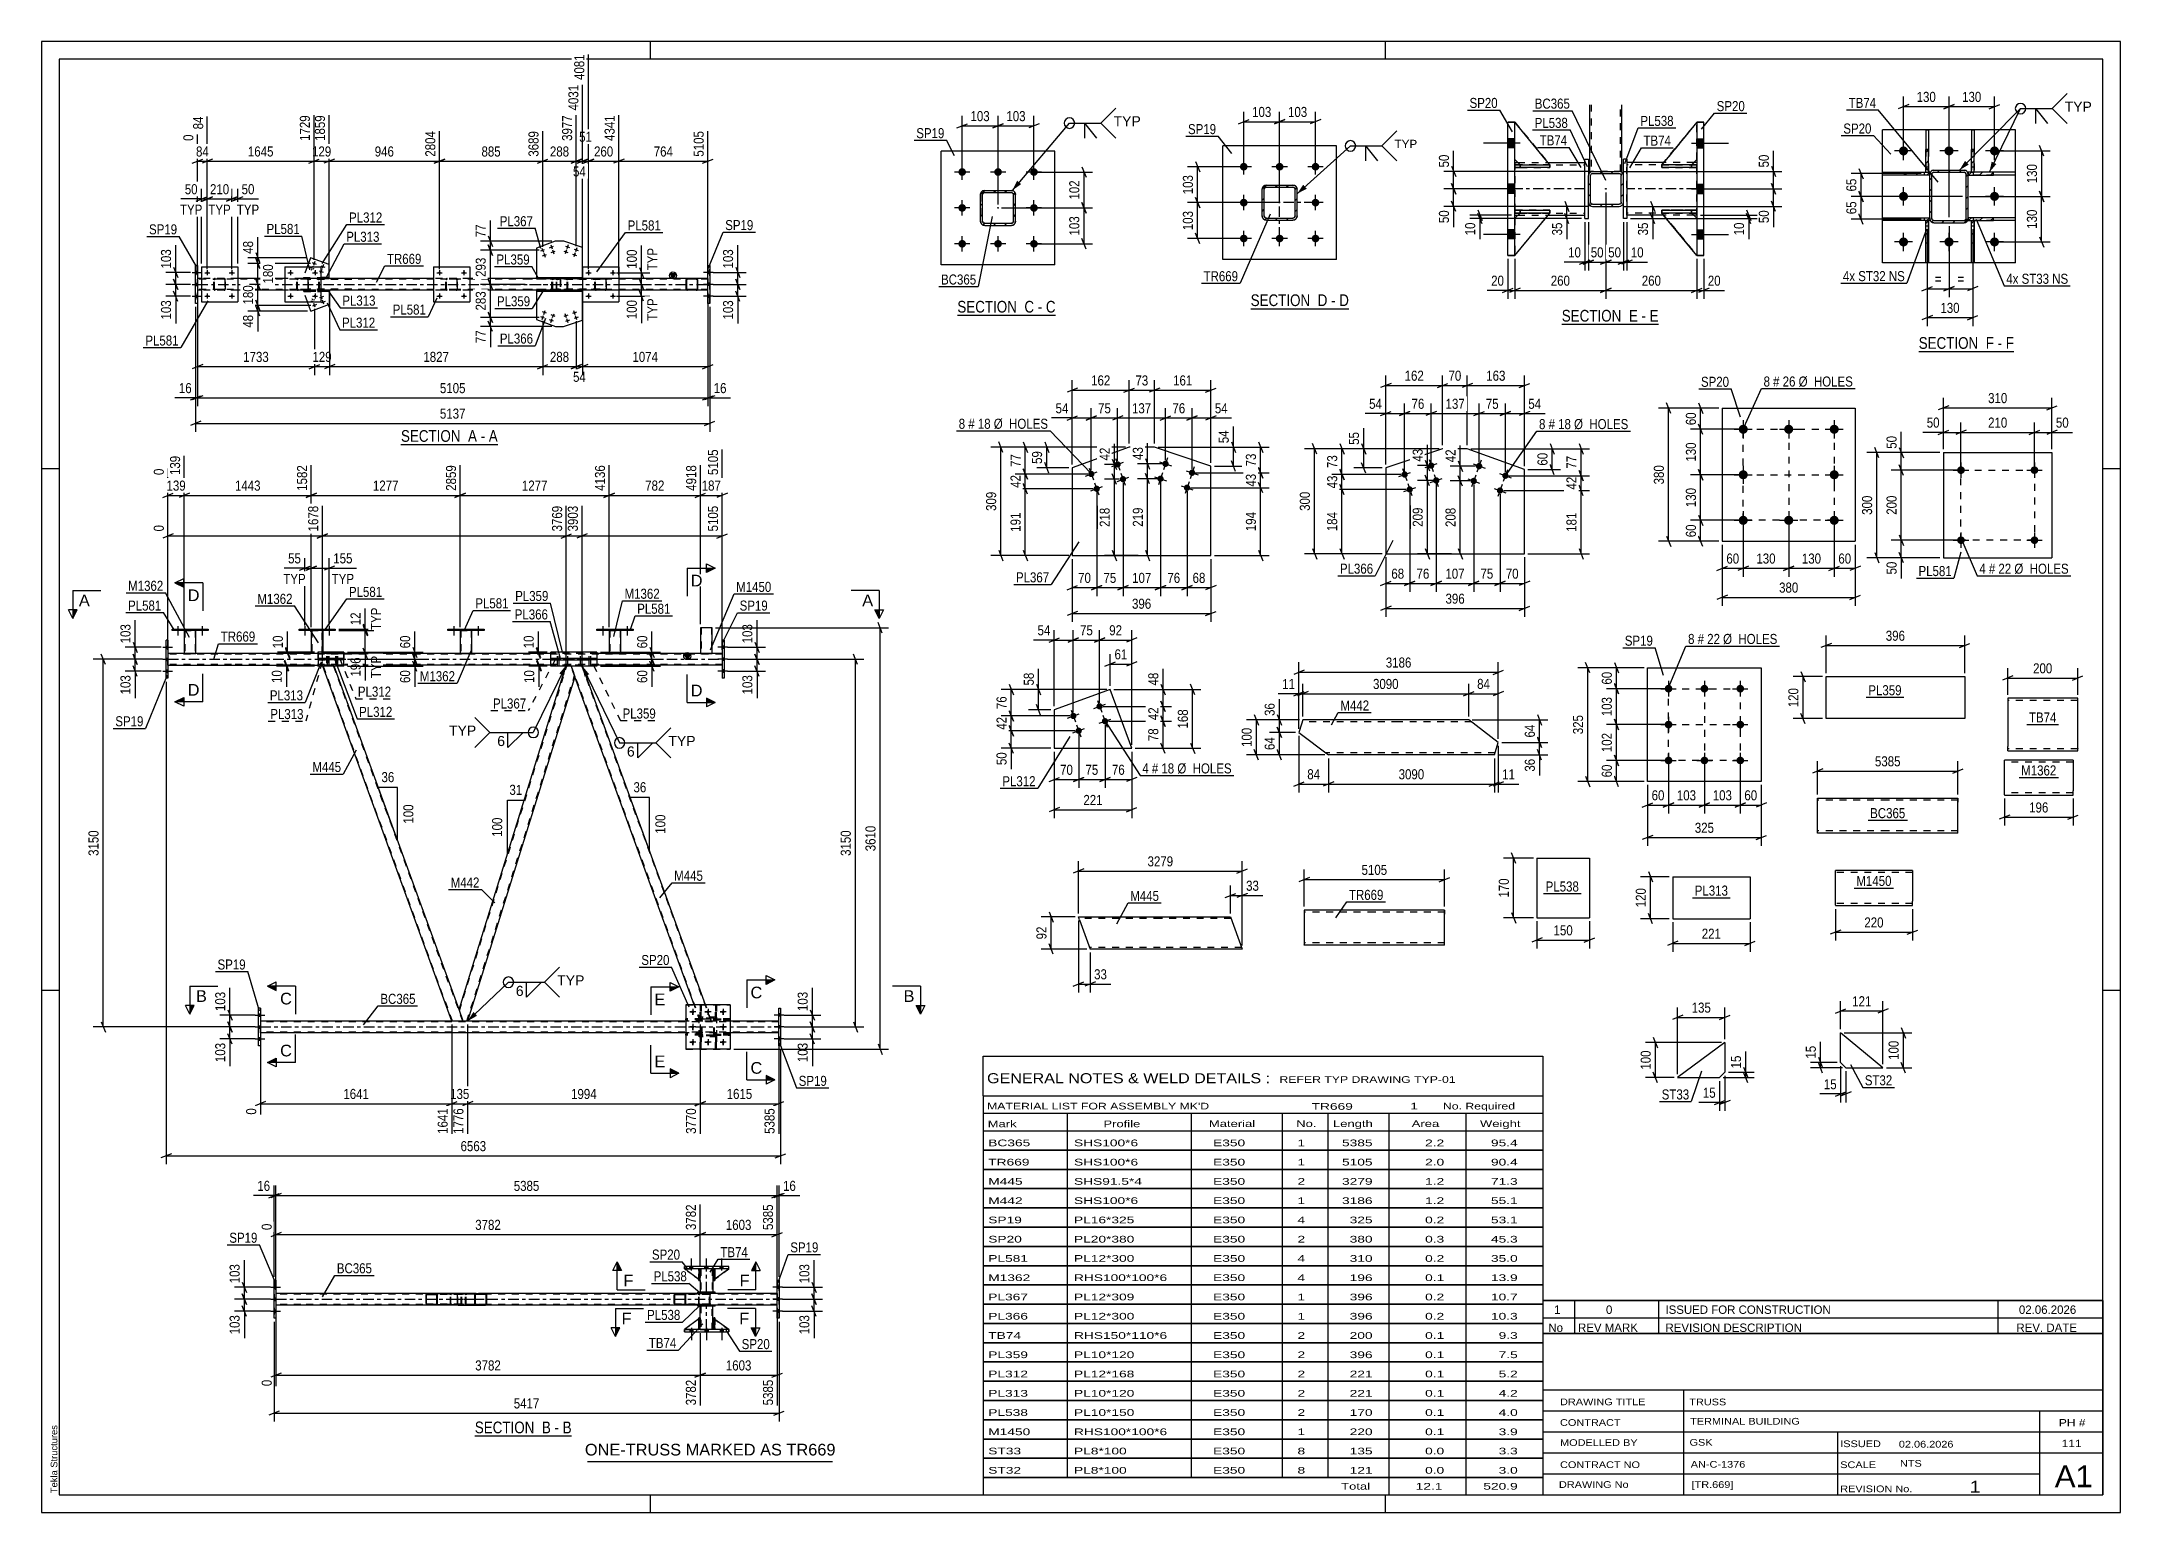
# Model space of a CAD drawing. Header units: millimetres. Extents: x 0 to 594, y 0 to 420.
import ezdxf

# ---------------------------------------------------------------- set-up
doc = ezdxf.new("R2010")
doc.units = ezdxf.units.MM
doc.linetypes.add('DXK_LINE_DOT2', pattern=[3.9198, 1.9599, -1.9599])
doc.linetypes.add('DXK_LINE_DOT3', pattern=[5.9187, 2.979, -0.9799, 0.9799, -0.9799])
doc.styles.add('Arial', font='arial.ttf', dxfattribs={"height": 0.2})
doc.styles.add('Arial Narrow', font='ARIALN.TTF', dxfattribs={"height": 0.2})

# ---------------------------------------------------------------- blocks, each defined once
blk = doc.blocks.new('Unknown-570345951-1135')
at = {"color": 5, "linetype": 'Continuous'}
for p, q in [((594, 420), (0, 420)), ((0, 420), (0, 0)), ((174, 415), (174, 420)), ((384, 415), (384, 420)), ((594, 0), (594, 420)), ((589, 415), (5, 415)), ((5, 415), (5, 5)), ((589, 5), (589, 415)), ((5, 298), (0, 298)), ((594, 298), (589, 298)), ((5, 149), (0, 149)), ((594, 149), (589, 149)), ((0, 0), (594, 0)), ((5, 5), (589, 5)), ((174, 0), (174, 5)), ((384, 0), (384, 5))]:
    blk.add_line(p, q, dxfattribs=at)
at = {"color": 174, "linetype": 'Continuous', "style": 'Arial'}
blk.add_text('Tekla Structures', height=1.9102, rotation=90, dxfattribs=at).set_placement((4.5, 5.5))
blk = doc.blocks.new('Unknown-570345951-11 - 4069')
at = {"color": 6, "linetype": 'Continuous'}
blk.add_line((102.69, 304.97), (130.34, 304.97), dxfattribs=at)
at = {"color": 0, "linetype": 'Continuous'}
blk.add_wipeout([(120.8, 305.72), (120.8, 309.22), (102.69, 309.22), (102.69, 305.72)], dxfattribs=at)
blk.add_wipeout([(124.41, 305.72), (124.41, 309.22), (121.85, 309.22), (121.85, 305.72)], dxfattribs=at)
at = {"color": 7, "linetype": 'Continuous', "style": 'Arial Narrow'}
blk.add_text('SECTION ', height=3.34, dxfattribs=at).set_placement((102.69, 305.72))
at = {"color": 0, "linetype": 'Continuous'}
blk.add_wipeout([(126.73, 305.72), (126.73, 309.22), (125.46, 309.22), (125.46, 305.72)], dxfattribs=at)
at = {"color": 7, "linetype": 'Continuous', "style": 'Arial Narrow'}
blk.add_text('A', height=3.34, dxfattribs=at).set_placement((121.85, 305.72))
at = {"color": 0, "linetype": 'Continuous'}
blk.add_wipeout([(130.34, 305.72), (130.34, 309.22), (127.78, 309.22), (127.78, 305.72)], dxfattribs=at)
at = {"color": 7, "linetype": 'Continuous', "style": 'Arial Narrow'}
for s, p in [('A', (127.78, 305.72)), ('-', (125.46, 305.72))]:
    blk.add_text(s, height=3.34, dxfattribs=at).set_placement(p)
blk = doc.blocks.new('Unknown-570345951-12 - 5354')
at = {"color": 6, "linetype": 'Continuous'}
blk.add_line((123.8, 21.84), (151.44, 21.84), dxfattribs=at)
at = {"color": 0, "linetype": 'Continuous'}
blk.add_wipeout([(141.91, 22.59), (141.91, 26.09), (123.8, 26.09), (123.8, 22.59)], dxfattribs=at)
blk.add_wipeout([(145.51, 22.59), (145.51, 26.09), (142.96, 26.09), (142.96, 22.59)], dxfattribs=at)
at = {"color": 7, "linetype": 'Continuous', "style": 'Arial Narrow'}
blk.add_text('SECTION ', height=3.34, dxfattribs=at).set_placement((123.8, 22.59))
at = {"color": 0, "linetype": 'Continuous'}
blk.add_wipeout([(147.84, 22.59), (147.84, 26.09), (146.56, 26.09), (146.56, 22.59)], dxfattribs=at)
at = {"color": 7, "linetype": 'Continuous', "style": 'Arial Narrow'}
blk.add_text('B', height=3.34, dxfattribs=at).set_placement((142.96, 22.59))
at = {"color": 0, "linetype": 'Continuous'}
blk.add_wipeout([(151.44, 22.59), (151.44, 26.09), (148.89, 26.09), (148.89, 22.59)], dxfattribs=at)
at = {"color": 7, "linetype": 'Continuous', "style": 'Arial Narrow'}
for s, p in [('-', (146.56, 22.59)), ('B', (148.89, 22.59))]:
    blk.add_text(s, height=3.34, dxfattribs=at).set_placement(p)
blk = doc.blocks.new('Unknown-570345951-13 - 5630')
at = {"color": 6, "linetype": 'Continuous'}
blk.add_line((261.67, 341.87), (289.74, 341.87), dxfattribs=at)
at = {"color": 0, "linetype": 'Continuous'}
blk.add_wipeout([(279.78, 342.62), (279.78, 346.12), (261.67, 346.12), (261.67, 342.62)], dxfattribs=at)
blk.add_wipeout([(283.59, 342.62), (283.59, 346.12), (280.83, 346.12), (280.83, 342.62)], dxfattribs=at)
at = {"color": 7, "linetype": 'Continuous', "style": 'Arial Narrow'}
blk.add_text('SECTION ', height=3.34, dxfattribs=at).set_placement((261.67, 342.62))
at = {"color": 0, "linetype": 'Continuous'}
blk.add_wipeout([(285.92, 342.62), (285.92, 346.12), (284.64, 346.12), (284.64, 342.62)], dxfattribs=at)
at = {"color": 7, "linetype": 'Continuous', "style": 'Arial Narrow'}
blk.add_text('C', height=3.34, dxfattribs=at).set_placement((280.83, 342.62))
at = {"color": 0, "linetype": 'Continuous'}
blk.add_wipeout([(289.74, 342.62), (289.74, 346.12), (286.97, 346.12), (286.97, 342.62)], dxfattribs=at)
at = {"color": 7, "linetype": 'Continuous', "style": 'Arial Narrow'}
for s, p in [('C', (286.97, 342.62)), ('-', (284.64, 342.62))]:
    blk.add_text(s, height=3.34, dxfattribs=at).set_placement(p)
blk = doc.blocks.new('Unknown-570345951-14 - 3728')
at = {"color": 6, "linetype": 'Continuous'}
blk.add_line((345.48, 343.73), (373.55, 343.73), dxfattribs=at)
at = {"color": 0, "linetype": 'Continuous'}
blk.add_wipeout([(363.59, 344.48), (363.59, 347.98), (345.48, 347.98), (345.48, 344.48)], dxfattribs=at)
blk.add_wipeout([(367.41, 344.48), (367.41, 347.98), (364.64, 347.98), (364.64, 344.48)], dxfattribs=at)
at = {"color": 7, "linetype": 'Continuous', "style": 'Arial Narrow'}
blk.add_text('SECTION ', height=3.34, dxfattribs=at).set_placement((345.48, 344.48))
at = {"color": 0, "linetype": 'Continuous'}
blk.add_wipeout([(369.73, 344.48), (369.73, 347.98), (368.46, 347.98), (368.46, 344.48)], dxfattribs=at)
at = {"color": 7, "linetype": 'Continuous', "style": 'Arial Narrow'}
blk.add_text('D', height=3.34, dxfattribs=at).set_placement((364.64, 344.48))
at = {"color": 0, "linetype": 'Continuous'}
blk.add_wipeout([(373.55, 344.48), (373.55, 347.98), (370.78, 347.98), (370.78, 344.48)], dxfattribs=at)
at = {"color": 7, "linetype": 'Continuous', "style": 'Arial Narrow'}
for s, p in [('-', (368.46, 344.48)), ('D', (370.78, 344.48))]:
    blk.add_text(s, height=3.34, dxfattribs=at).set_placement(p)
blk = doc.blocks.new('Unknown-570345951-15 - 3411')
at = {"color": 6, "linetype": 'Continuous'}
blk.add_line((434.38, 339.3), (462.03, 339.3), dxfattribs=at)
at = {"color": 0, "linetype": 'Continuous'}
blk.add_wipeout([(452.49, 340.05), (452.49, 343.55), (434.38, 343.55), (434.38, 340.05)], dxfattribs=at)
blk.add_wipeout([(456.1, 340.05), (456.1, 343.55), (453.54, 343.55), (453.54, 340.05)], dxfattribs=at)
at = {"color": 7, "linetype": 'Continuous', "style": 'Arial Narrow'}
blk.add_text('SECTION ', height=3.34, dxfattribs=at).set_placement((434.38, 340.05))
at = {"color": 0, "linetype": 'Continuous'}
blk.add_wipeout([(458.42, 340.05), (458.42, 343.55), (457.15, 343.55), (457.15, 340.05)], dxfattribs=at)
at = {"color": 7, "linetype": 'Continuous', "style": 'Arial Narrow'}
blk.add_text('E', height=3.34, dxfattribs=at).set_placement((453.54, 340.05))
at = {"color": 0, "linetype": 'Continuous'}
blk.add_wipeout([(462.03, 340.05), (462.03, 343.55), (459.47, 343.55), (459.47, 340.05)], dxfattribs=at)
at = {"color": 7, "linetype": 'Continuous', "style": 'Arial Narrow'}
for s, p in [('-', (457.15, 340.05)), ('E', (459.47, 340.05))]:
    blk.add_text(s, height=3.34, dxfattribs=at).set_placement(p)
blk = doc.blocks.new('Unknown-570345951-16 - 3104')
at = {"color": 6, "linetype": 'Continuous'}
blk.add_line((536.36, 331.52), (563.58, 331.52), dxfattribs=at)
at = {"color": 0, "linetype": 'Continuous'}
blk.add_wipeout([(554.47, 332.27), (554.47, 335.77), (536.36, 335.77), (536.36, 332.27)], dxfattribs=at)
blk.add_wipeout([(557.86, 332.27), (557.86, 335.77), (555.52, 335.77), (555.52, 332.27)], dxfattribs=at)
at = {"color": 7, "linetype": 'Continuous', "style": 'Arial Narrow'}
blk.add_text('SECTION ', height=3.34, dxfattribs=at).set_placement((536.36, 332.27))
at = {"color": 0, "linetype": 'Continuous'}
blk.add_wipeout([(560.19, 332.27), (560.19, 335.77), (558.91, 335.77), (558.91, 332.27)], dxfattribs=at)
at = {"color": 7, "linetype": 'Continuous', "style": 'Arial Narrow'}
blk.add_text('F', height=3.34, dxfattribs=at).set_placement((555.52, 332.27))
at = {"color": 0, "linetype": 'Continuous'}
blk.add_wipeout([(563.58, 332.27), (563.58, 335.77), (561.24, 335.77), (561.24, 332.27)], dxfattribs=at)
at = {"color": 7, "linetype": 'Continuous', "style": 'Arial Narrow'}
for s, p in [('-', (558.91, 332.27)), ('F', (561.24, 332.27))]:
    blk.add_text(s, height=3.34, dxfattribs=at).set_placement(p)
blk = doc.blocks.new('Part-570345951-2726 - 2710')
at = {"color": 2, "linetype": 'Continuous'}
for p, q in [((514.05, 128.46), (514.05, 136.96)), ((526.14, 126.96), (514.05, 136.96)), ((515.55, 126.96), (514.05, 128.46)), ((515.55, 126.96), (526.14, 126.96))]:
    blk.add_line(p, q, dxfattribs=at)
blk = doc.blocks.new('Part-570345951-5773 - 5767')
at = {"color": 2, "linetype": 'Continuous'}
for p, q in [((360.39, 226.31), (360.02, 225.11)), ((387.71, 226.31), (360.39, 226.31)), ((407.81, 226.31), (387.81, 226.31)), ((416.23, 219.89), (407.81, 226.31)), ((360.02, 225.11), (359.28, 222.74)), ((359.28, 222.74), (367.71, 216.31)), ((415.12, 216.31), (416.23, 219.89)), ((387.71, 216.31), (367.71, 216.31)), ((415.12, 216.31), (387.81, 216.31))]:
    blk.add_line(p, q, dxfattribs=at)
at = {"color": 7, "linetype": 'DXK_LINE_DOT2'}
for p, q in [((387.71, 225.71), (360.2, 225.71)), ((408.59, 225.71), (387.81, 225.71)), ((387.71, 216.91), (366.92, 216.91)), ((415.3, 216.91), (387.81, 216.91))]:
    blk.add_line(p, q, dxfattribs=at)
blk = doc.blocks.new('Bolt-570345951-4211 - 4069')
at = {"linetype": 'Continuous'}
for points in [[(47.73, 347.34, -1), (47, 347.34, -1)], [(54.73, 347.34, -1), (54, 347.34, -1)]]:
    blk.add_hatch(color=1, dxfattribs=at).paths.add_polyline_path(points)
at = {"color": 1, "linetype": 'Continuous'}
for p, q in [((46.63, 347.34), (48.1, 347.34)), ((47.36, 348.08), (47.36, 346.61)), ((53.63, 347.34), (55.1, 347.34)), ((54.36, 348.08), (54.36, 346.61))]:
    blk.add_line(p, q, dxfattribs=at)
blk = doc.blocks.new('Part-570345951-4155 - 4069')
at = {"color": 2, "linetype": 'Continuous'}
for p, q in [((184.18, 352.1), (184.15, 351.94)), ((184.15, 349.41), (184.15, 351.94)), ((184.35, 351.94), (184.37, 352.02)), ((184.35, 349.41), (184.35, 351.94)), ((184.37, 352.02), (184.41, 352.08)), ((184.55, 352.34), (184.4, 352.31)), ((184.41, 352.08), (184.48, 352.13)), ((184.48, 352.13), (184.55, 352.14)), ((187.08, 352.34), (184.55, 352.34)), ((187.08, 352.14), (184.55, 352.14)), ((187.24, 352.31), (187.08, 352.34)), ((187.08, 352.14), (187.16, 352.13)), ((187.16, 352.13), (187.23, 352.08)), ((187.23, 352.08), (187.27, 352.02)), ((187.27, 352.02), (187.28, 351.94)), ((187.28, 351.94), (187.28, 349.41)), ((187.48, 351.94), (187.45, 352.1)), ((187.48, 349.41), (187.48, 351.94)), ((184.15, 349.41), (184.18, 349.26)), ((184.37, 349.33), (184.35, 349.41)), ((184.41, 349.27), (184.37, 349.33)), ((184.4, 349.04), (184.55, 349.01)), ((184.48, 349.22), (184.41, 349.27)), ((184.55, 349.21), (184.48, 349.22)), ((187.08, 349.21), (184.55, 349.21)), ((187.08, 349.01), (184.55, 349.01)), ((187.16, 349.22), (187.08, 349.21)), ((187.08, 349.01), (187.24, 349.04)), ((187.23, 349.27), (187.16, 349.22)), ((187.27, 349.33), (187.23, 349.27)), ((187.28, 349.41), (187.27, 349.33)), ((187.45, 349.26), (187.48, 349.41))]:
    blk.add_line(p, q, dxfattribs=at)
at = {"color": 7, "linetype": 'DXK_LINE_DOT2'}
for p, q in [((184.15, 351.94), (184.18, 352.1)), ((184.4, 352.31), (184.55, 352.34)), ((187.08, 352.34), (187.24, 352.31)), ((187.45, 352.1), (187.48, 351.94)), ((184.18, 349.26), (184.15, 349.41)), ((184.55, 349.01), (184.4, 349.04)), ((187.24, 349.04), (187.08, 349.01)), ((187.48, 349.41), (187.45, 349.26))]:
    blk.add_line(p, q, dxfattribs=at)
at = {"color": 2, "linetype": 'Continuous'}
for centre, start, end in [((184.55, 351.94), 112.5, 157.5), ((187.08, 351.94), 22.5, 67.5), ((184.55, 349.41), 202.5, 247.5), ((187.08, 349.41), 292.5, 337.5)]:
    blk.add_arc(centre, 0.4, start, end, dxfattribs=at)
at = {"color": 7, "linetype": 'DXK_LINE_DOT2'}
for centre, start, end in [((184.55, 351.94), 112.5, 157.5), ((187.08, 351.94), 22.5, 67.5), ((184.55, 349.41), 202.5, 247.5), ((187.08, 349.41), 292.5, 337.5)]:
    blk.add_arc(centre, 0.4, start, end, dxfattribs=at)
blk = doc.blocks.new('Part-570345951-4205 - 4069')
at = {"color": 7, "linetype": 'DXK_LINE_DOT2'}
for p, q in [((49.2, 351.94), (49.23, 352.1)), ((49.23, 352.1), (49.2, 351.94)), ((49.2, 349.41), (49.2, 351.94)), ((49.4, 351.94), (49.41, 352.02)), ((49.4, 349.41), (49.4, 351.94)), ((49.41, 352.02), (49.46, 352.08)), ((49.44, 352.31), (49.6, 352.34)), ((49.6, 352.34), (49.44, 352.31)), ((49.46, 352.08), (49.52, 352.13)), ((49.52, 352.13), (49.6, 352.14)), ((52.13, 352.34), (49.6, 352.34)), ((52.13, 352.14), (49.6, 352.14)), ((52.13, 352.34), (52.28, 352.31)), ((52.28, 352.31), (52.13, 352.34)), ((52.13, 352.14), (52.21, 352.13)), ((52.21, 352.13), (52.27, 352.08)), ((52.27, 352.08), (52.32, 352.02)), ((52.32, 352.02), (52.33, 351.94)), ((52.33, 351.94), (52.33, 349.41)), ((52.5, 352.1), (52.53, 351.94)), ((52.53, 351.94), (52.5, 352.1)), ((52.53, 349.41), (52.53, 351.94)), ((49.23, 349.26), (49.2, 349.41)), ((49.2, 349.41), (49.23, 349.26)), ((49.41, 349.33), (49.4, 349.41)), ((49.46, 349.27), (49.41, 349.33)), ((49.6, 349.01), (49.44, 349.04)), ((49.44, 349.04), (49.6, 349.01)), ((49.52, 349.22), (49.46, 349.27)), ((49.6, 349.21), (49.52, 349.22)), ((52.13, 349.21), (49.6, 349.21)), ((52.13, 349.01), (49.6, 349.01)), ((52.21, 349.22), (52.13, 349.21)), ((52.28, 349.04), (52.13, 349.01)), ((52.13, 349.01), (52.28, 349.04)), ((52.27, 349.27), (52.21, 349.22)), ((52.32, 349.33), (52.27, 349.27)), ((52.33, 349.41), (52.32, 349.33)), ((52.53, 349.41), (52.5, 349.26)), ((52.5, 349.26), (52.53, 349.41))]:
    blk.add_line(p, q, dxfattribs=at)
at = {"color": 7, "linetype": 'DXK_LINE_DOT3'}
blk.add_line((50.86, 350.68), (50.86, 350.68), dxfattribs=at)
at = {"color": 7, "linetype": 'DXK_LINE_DOT2'}
for centre, start, end in [((49.6, 351.94), 112.5, 157.5), ((49.6, 351.94), 112.5, 157.5), ((52.13, 351.94), 22.5, 67.5), ((52.13, 351.94), 22.5, 67.5), ((49.6, 349.41), 202.5, 247.5), ((49.6, 349.41), 202.5, 247.5), ((52.13, 349.41), 292.5, 337.5), ((52.13, 349.41), 292.5, 337.5)]:
    blk.add_arc(centre, 0.4, start, end, dxfattribs=at)
blk = doc.blocks.new('Bolt-570345951-4141 - 4069')
at = {"linetype": 'Continuous'}
for points in [[(142.91, 341.35, -1), (143.47, 341.14, -1)], [(143.42, 342.76, -1), (143.99, 342.55, -1)], [(145.41, 340.43, -1), (145.98, 340.23, -1)], [(145.93, 341.84, -1), (146.49, 341.64, -1)]]:
    blk.add_hatch(color=1, dxfattribs=at).paths.add_polyline_path(points)
at = {"color": 1, "linetype": 'Continuous'}
for p, q in [((143.75, 341.04), (142.63, 341.45)), ((142.99, 340.68), (143.4, 341.81)), ((144.27, 342.45), (143.14, 342.86)), ((143.5, 342.09), (143.91, 343.22)), ((146.26, 340.13), (145.13, 340.54)), ((145.49, 339.77), (145.9, 340.89)), ((146.77, 341.53), (145.65, 341.95)), ((146, 341.18), (146.42, 342.3))]:
    blk.add_line(p, q, dxfattribs=at)
blk = doc.blocks.new('Bolt-570345951-4085 - 4069')
at = {"linetype": 'Continuous'}
for points in [[(77.7, 344.58, -1), (78.27, 344.79, -1)], [(79.69, 346.9, -1), (80.26, 347.11, -1)], [(80.21, 345.49, -1), (80.77, 345.7, -1)]]:
    blk.add_hatch(color=1, dxfattribs=at).paths.add_polyline_path(points)
at = {"color": 1, "linetype": 'Continuous'}
for p, q in [((76.91, 345.89), (77.28, 346.02)), ((77.26, 346.66), (77.4, 346.28)), ((78.55, 344.89), (77.42, 344.48)), ((77.68, 345.53), (77.54, 345.9)), ((78.03, 346.3), (77.66, 346.16)), ((78.19, 344.12), (77.78, 345.25)), ((80.54, 347.21), (79.41, 346.8)), ((80.18, 346.44), (79.77, 347.57)), ((81.05, 345.8), (79.93, 345.39)), ((80.69, 345.03), (80.28, 346.16))]:
    blk.add_line(p, q, dxfattribs=at)
blk = doc.blocks.new('Bolt-570345951-4137 - 4069')
at = {"linetype": 'Continuous'}
for points in [[(190.92, 353.73), (190.92, 354.46), (190.39, 354.46), (190.39, 353.73)], [(190.92, 353.73), (190.92, 354.46), (190.39, 354.46), (190.39, 353.73)], [(190.92, 353.73), (190.92, 354.46), (190.39, 354.46), (190.39, 353.73)], [(190.92, 350.31), (190.92, 351.04), (190.39, 351.04), (190.39, 350.31)], [(190.92, 350.31), (190.92, 351.04), (190.39, 351.04), (190.39, 350.31)], [(190.92, 346.89), (190.92, 347.63), (190.39, 347.63), (190.39, 346.89)], [(190.92, 346.89), (190.92, 347.63), (190.39, 347.63), (190.39, 346.89)], [(190.92, 346.89), (190.92, 347.63), (190.39, 347.63), (190.39, 346.89)]]:
    blk.add_hatch(color=1, dxfattribs=at).paths.add_polyline_path(points)
at = {"color": 1, "linetype": 'Continuous'}
for p, q in [((191.89, 354.09), (189.12, 354.09)), ((191.89, 354.09), (189.12, 354.09)), ((191.89, 354.09), (189.12, 354.09)), ((191.89, 350.68), (189.12, 350.68)), ((191.89, 350.68), (189.12, 350.68)), ((190.92, 354.46), (190.39, 354.46)), ((190.92, 354.46), (190.39, 354.46)), ((190.92, 354.46), (190.39, 354.46)), ((190.92, 353.73), (190.39, 353.73)), ((190.92, 353.73), (190.39, 353.73)), ((190.92, 353.73), (190.39, 353.73)), ((190.92, 351.04), (190.39, 351.04)), ((190.92, 351.04), (190.39, 351.04)), ((191.89, 347.26), (189.12, 347.26)), ((191.89, 347.26), (189.12, 347.26)), ((191.89, 347.26), (189.12, 347.26)), ((190.92, 350.31), (190.39, 350.31)), ((190.92, 350.31), (190.39, 350.31)), ((190.92, 347.63), (190.39, 347.63)), ((190.92, 347.63), (190.39, 347.63)), ((190.92, 347.63), (190.39, 347.63)), ((190.92, 346.89), (190.39, 346.89)), ((190.92, 346.89), (190.39, 346.89)), ((190.92, 346.89), (190.39, 346.89))]:
    blk.add_line(p, q, dxfattribs=at)
blk = doc.blocks.new('Part-570345951-4092 - 4069')
at = {"color": 7, "linetype": 'DXK_LINE_DOT2'}
for p, q in [((74.93, 348.68), (74.93, 349.01)), ((74.93, 349.01), (79.8, 349.01)), ((74.93, 348.68), (79.8, 348.68))]:
    blk.add_line(p, q, dxfattribs=at)
at = {"color": 2, "linetype": 'Continuous'}
for p, q in [((82.3, 349.01), (79.8, 349.01)), ((82.3, 348.68), (79.8, 348.68)), ((82.3, 349.01), (82.3, 348.68))]:
    blk.add_line(p, q, dxfattribs=at)
blk = doc.blocks.new('Bolt-570345951-4136 - 4069')
at = {"linetype": 'Continuous'}
for points in [[(71.5, 347.34, -1), (70.76, 347.34, -1)], [(78.5, 347.34, -1), (77.76, 347.34, -1)]]:
    blk.add_hatch(color=1, dxfattribs=at).paths.add_polyline_path(points)
at = {"color": 1, "linetype": 'Continuous'}
for p, q in [((70.4, 347.34), (71.86, 347.34)), ((71.13, 348.08), (71.13, 346.61)), ((77.4, 347.34), (78.86, 347.34)), ((78.13, 348.08), (78.13, 346.61))]:
    blk.add_line(p, q, dxfattribs=at)
blk = doc.blocks.new('Part-570345951-4097 - 4069')
at = {"color": 2, "linetype": 'Continuous'}
for p, q in [((76.85, 358.28), (75.9, 355.68)), ((82.18, 356.34), (76.85, 358.28)), ((82.18, 352.68), (82.18, 356.34))]:
    blk.add_line(p, q, dxfattribs=at)
at = {"color": 7, "linetype": 'DXK_LINE_DOT2'}
for p, q in [((75.9, 355.68), (74.81, 352.68)), ((74.81, 352.68), (82.18, 352.68))]:
    blk.add_line(p, q, dxfattribs=at)
blk = doc.blocks.new('Part-570345951-4113 - 4069')
at = {"linetype": 'Continuous'}
blk.add_hatch(color=2, dxfattribs=at).paths.add_polyline_path([(180.39, 352.34), (179.59, 353.74), (181.19, 353.74)])
at = {"color": 2, "linetype": 'Continuous'}
for p, q in [((45.7, 352.34), (44.56, 352.34)), ((62.7, 352.34), (56.03, 352.34)), ((69.46, 352.34), (62.8, 352.34)), ((112.03, 352.34), (82.18, 352.34)), ((141.38, 352.34), (122.36, 352.34)), ((154.6, 352.34), (154.58, 352.34)), ((190.39, 352.34), (164.93, 352.34)), ((180.39, 352.34), (179.59, 353.74)), ((179.59, 353.74), (181.19, 353.74)), ((181.19, 353.74), (180.39, 352.34)), ((45.7, 349.01), (44.56, 349.01)), ((62.7, 349.01), (56.03, 349.01)), ((69.46, 349.01), (62.8, 349.01)), ((112.03, 349.01), (82.3, 349.01)), ((141.38, 349.01), (122.36, 349.01)), ((154.6, 349.01), (154.58, 349.01)), ((184.54, 349.01), (164.93, 349.01)), ((190.39, 349.01), (187.09, 349.01))]:
    blk.add_line(p, q, dxfattribs=at)
at = {"color": 7, "linetype": 'DXK_LINE_DOT2'}
for p, q in [((44.56, 352.34), (44.56, 349.01)), ((62.7, 352.14), (44.56, 352.14)), ((56.03, 352.34), (45.7, 352.34)), ((190.39, 352.14), (62.8, 352.14)), ((82.18, 352.34), (69.46, 352.34)), ((122.36, 352.34), (112.03, 352.34)), ((190.39, 352.34), (141.38, 352.34)), ((164.93, 352.34), (154.6, 352.34)), ((190.39, 349.01), (190.39, 352.34)), ((190.39, 352.34), (190.39, 352.34)), ((190.39, 352.34), (190.39, 349.01)), ((190.39, 352.14), (190.39, 352.14)), ((62.7, 349.21), (44.56, 349.21)), ((56.03, 349.01), (45.7, 349.01)), ((190.39, 349.21), (62.8, 349.21)), ((190.39, 349.01), (69.46, 349.01)), ((82.3, 349.01), (69.46, 349.01)), ((122.36, 349.01), (112.03, 349.01)), ((164.93, 349.01), (154.6, 349.01)), ((187.09, 349.01), (184.54, 349.01)), ((190.39, 349.21), (190.39, 349.21)), ((190.39, 349.01), (190.39, 349.01))]:
    blk.add_line(p, q, dxfattribs=at)
at = {"color": 7, "linetype": 'DXK_LINE_DOT3'}
for p, q in [((44.56, 350.68), (62.7, 350.68)), ((62.8, 350.68), (190.39, 350.68))]:
    blk.add_line(p, q, dxfattribs=at)
at = {"color": 2, "linetype": 'Continuous'}
blk.add_circle((180.39, 353.24), 1, dxfattribs=at)
blk = doc.blocks.new('Bolt-570345951-4114 - 4069')
at = {"linetype": 'Continuous'}
for points in [[(44.56, 353.73), (44.56, 354.46), (44.02, 354.46), (44.02, 353.73)], [(44.56, 353.73), (44.56, 354.46), (44.02, 354.46), (44.02, 353.73)], [(44.56, 353.73), (44.56, 354.46), (44.02, 354.46), (44.02, 353.73)], [(44.56, 350.31), (44.56, 351.04), (44.02, 351.04), (44.02, 350.31)], [(44.56, 350.31), (44.56, 351.04), (44.02, 351.04), (44.02, 350.31)], [(44.56, 346.89), (44.56, 347.63), (44.02, 347.63), (44.02, 346.89)], [(44.56, 346.89), (44.56, 347.63), (44.02, 347.63), (44.02, 346.89)], [(44.56, 346.89), (44.56, 347.63), (44.02, 347.63), (44.02, 346.89)]]:
    blk.add_hatch(color=1, dxfattribs=at).paths.add_polyline_path(points)
at = {"color": 1, "linetype": 'Continuous'}
for p, q in [((43.06, 354.09), (45.82, 354.09)), ((43.06, 354.09), (45.82, 354.09)), ((43.06, 354.09), (45.82, 354.09)), ((43.06, 350.68), (45.82, 350.68)), ((43.06, 350.68), (45.82, 350.68)), ((44.02, 354.46), (44.56, 354.46)), ((44.02, 354.46), (44.56, 354.46)), ((44.02, 354.46), (44.56, 354.46)), ((44.02, 353.73), (44.56, 353.73)), ((44.02, 353.73), (44.56, 353.73)), ((44.02, 353.73), (44.56, 353.73)), ((44.02, 351.04), (44.56, 351.04)), ((44.02, 351.04), (44.56, 351.04)), ((43.06, 347.26), (45.82, 347.26)), ((43.06, 347.26), (45.82, 347.26)), ((43.06, 347.26), (45.82, 347.26)), ((44.02, 350.31), (44.56, 350.31)), ((44.02, 350.31), (44.56, 350.31)), ((44.02, 347.63), (44.56, 347.63)), ((44.02, 347.63), (44.56, 347.63)), ((44.02, 347.63), (44.56, 347.63)), ((44.02, 346.89), (44.56, 346.89)), ((44.02, 346.89), (44.56, 346.89)), ((44.02, 346.89), (44.56, 346.89))]:
    blk.add_line(p, q, dxfattribs=at)
blk = doc.blocks.new('Part-570345951-4128 - 4069')
at = {"color": 7, "linetype": 'DXK_LINE_DOT2'}
for p in [(82.3, 348.68), (76.03, 345.68)]:
    blk.add_line(p, (74.93, 348.68), dxfattribs=at)
at = {"color": 2, "linetype": 'Continuous'}
for p, q in [((76.97, 343.07), (76.03, 345.68)), ((76.97, 343.07), (82.3, 345.01)), ((82.3, 345.01), (82.3, 348.68))]:
    blk.add_line(p, q, dxfattribs=at)
blk = doc.blocks.new('Part-570345951-4197 - 4069')
at = {"color": 7, "linetype": 'DXK_LINE_DOT2'}
for p, q in [((158.1, 351.94), (158.13, 352.1)), ((158.13, 352.1), (158.1, 351.94)), ((158.1, 349.41), (158.1, 351.94)), ((158.3, 351.94), (158.31, 352.02)), ((158.3, 349.41), (158.3, 351.94)), ((158.31, 352.02), (158.36, 352.08)), ((158.35, 352.31), (158.5, 352.34)), ((158.5, 352.34), (158.35, 352.31)), ((158.36, 352.08), (158.42, 352.13)), ((158.42, 352.13), (158.5, 352.14)), ((161.03, 352.34), (158.5, 352.34)), ((161.03, 352.14), (158.5, 352.14)), ((161.03, 352.34), (161.19, 352.31)), ((161.19, 352.31), (161.03, 352.34)), ((161.03, 352.14), (161.11, 352.13)), ((161.11, 352.13), (161.17, 352.08)), ((161.17, 352.08), (161.22, 352.02)), ((161.22, 352.02), (161.23, 351.94)), ((161.23, 351.94), (161.23, 349.41)), ((161.4, 352.1), (161.43, 351.94)), ((161.43, 351.94), (161.4, 352.1)), ((161.43, 349.41), (161.43, 351.94)), ((158.13, 349.26), (158.1, 349.41)), ((158.1, 349.41), (158.13, 349.26)), ((158.31, 349.33), (158.3, 349.41)), ((158.36, 349.27), (158.31, 349.33)), ((158.5, 349.01), (158.35, 349.04)), ((158.35, 349.04), (158.5, 349.01)), ((158.42, 349.22), (158.36, 349.27)), ((158.5, 349.21), (158.42, 349.22)), ((161.03, 349.21), (158.5, 349.21)), ((161.03, 349.01), (158.5, 349.01)), ((161.11, 349.22), (161.03, 349.21)), ((161.19, 349.04), (161.03, 349.01)), ((161.03, 349.01), (161.19, 349.04)), ((161.17, 349.27), (161.11, 349.22)), ((161.22, 349.33), (161.17, 349.27)), ((161.23, 349.41), (161.22, 349.33)), ((161.43, 349.41), (161.4, 349.26)), ((161.4, 349.26), (161.43, 349.41))]:
    blk.add_line(p, q, dxfattribs=at)
at = {"color": 7, "linetype": 'DXK_LINE_DOT3'}
blk.add_line((159.77, 350.68), (159.77, 350.68), dxfattribs=at)
at = {"color": 7, "linetype": 'DXK_LINE_DOT2'}
for centre, start, end in [((158.5, 351.94), 112.5, 157.5), ((158.5, 351.94), 112.5, 157.5), ((161.03, 351.94), 22.5, 67.5), ((161.03, 351.94), 22.5, 67.5), ((158.5, 349.41), 202.5, 247.5), ((158.5, 349.41), 202.5, 247.5), ((161.03, 349.41), 292.5, 337.5), ((161.03, 349.41), 292.5, 337.5)]:
    blk.add_arc(centre, 0.4, start, end, dxfattribs=at)
blk = doc.blocks.new('Part-570345951-4133 - 4069')
at = {"color": 2, "linetype": 'Continuous'}
for p, q in [((141.38, 348.68), (141.38, 340.66)), ((154.58, 340.5), (154.58, 348.68)), ((141.38, 340.66), (146.82, 338.68)), ((146.82, 338.68), (149.17, 338.68)), ((149.17, 338.68), (154.58, 340.5))]:
    blk.add_line(p, q, dxfattribs=at)
at = {"color": 7, "linetype": 'DXK_LINE_DOT2'}
blk.add_line((154.58, 348.68), (141.38, 348.68), dxfattribs=at)
blk = doc.blocks.new('Bolt-570345951-4134 - 4069')
at = {"linetype": 'Continuous'}
for points in [[(78.14, 356.57, -1), (77.58, 356.78, -1)], [(80.14, 354.25, -1), (79.57, 354.45, -1)], [(80.65, 355.66, -1), (80.09, 355.86, -1)]]:
    blk.add_hatch(color=1, dxfattribs=at).paths.add_polyline_path(points)
at = {"color": 1, "linetype": 'Continuous'}
for p, q in [((77.3, 356.88), (78.43, 356.47)), ((78.07, 357.24), (77.66, 356.11)), ((76.79, 355.47), (77.16, 355.33)), ((77.14, 354.7), (77.28, 355.08)), ((77.55, 355.83), (77.42, 355.45)), ((77.91, 355.06), (77.54, 355.2)), ((79.29, 354.56), (80.42, 354.14)), ((80.06, 354.91), (79.65, 353.79)), ((79.8, 355.97), (80.93, 355.55)), ((80.57, 356.32), (80.16, 355.2))]:
    blk.add_line(p, q, dxfattribs=at)
blk = doc.blocks.new('Bolt-570345951-4135 - 4069')
at = {"linetype": 'Continuous'}
for points in [[(71.5, 354.01, -1), (70.76, 354.01, -1)], [(78.5, 354.01, -1), (77.76, 354.01, -1)]]:
    blk.add_hatch(color=1, dxfattribs=at).paths.add_polyline_path(points)
at = {"color": 1, "linetype": 'Continuous'}
for p, q in [((70.4, 354.01), (71.86, 354.01)), ((71.13, 354.74), (71.13, 353.28)), ((77.4, 354.01), (78.86, 354.01)), ((78.13, 354.74), (78.13, 353.28))]:
    blk.add_line(p, q, dxfattribs=at)
blk = doc.blocks.new('Part-570345951-4202 - 4069')
at = {"color": 2, "linetype": 'Continuous'}
for p, q in [((154.6, 355.68), (154.6, 345.68)), ((154.6, 355.68), (164.93, 355.68)), ((164.93, 355.68), (164.93, 345.68)), ((154.6, 345.68), (164.93, 345.68))]:
    blk.add_line(p, q, dxfattribs=at)
blk = doc.blocks.new('Bolt-570345951-4138 - 4069')
at = {"linetype": 'Continuous'}
for points in [[(150.06, 359.89, -1), (149.49, 360.08, -1)], [(150.54, 361.31, -1), (149.97, 361.5, -1)], [(152.59, 359.04, -1), (152.02, 359.23, -1)], [(153.07, 360.46, -1), (152.5, 360.65, -1)]]:
    blk.add_hatch(color=1, dxfattribs=at).paths.add_polyline_path(points)
at = {"color": 1, "linetype": 'Continuous'}
for p, q in [((149.21, 360.18), (150.35, 359.79)), ((149.97, 360.55), (149.59, 359.42)), ((149.69, 361.6), (150.83, 361.22)), ((150.45, 361.98), (150.07, 360.84)), ((151.74, 359.33), (152.87, 358.94)), ((152.5, 359.7), (152.11, 358.56)), ((152.22, 360.75), (153.35, 360.36)), ((152.98, 361.12), (152.59, 359.99))]:
    blk.add_line(p, q, dxfattribs=at)
blk = doc.blocks.new('Bolt-570345951-4203 - 4069')
at = {"linetype": 'Continuous'}
for points in [[(156.63, 347.34, -1), (155.9, 347.34, -1)], [(163.63, 347.34, -1), (162.9, 347.34, -1)]]:
    blk.add_hatch(color=1, dxfattribs=at).paths.add_polyline_path(points)
at = {"color": 1, "linetype": 'Continuous'}
for p, q in [((155.53, 347.34), (157, 347.34)), ((156.27, 348.08), (156.27, 346.61)), ((162.53, 347.34), (164, 347.34)), ((163.27, 348.08), (163.27, 346.61))]:
    blk.add_line(p, q, dxfattribs=at)
blk = doc.blocks.new('Bolt-570345951-4139 - 4069')
at = {"linetype": 'Continuous'}
for points in [[(149.5, 341.6, -1), (150.06, 341.79, -1)], [(149.98, 340.18, -1), (150.54, 340.37, -1)], [(152.02, 342.45, -1), (152.59, 342.64, -1)], [(152.5, 341.03, -1), (153.07, 341.22, -1)]]:
    blk.add_hatch(color=1, dxfattribs=at).paths.add_polyline_path(points)
at = {"color": 1, "linetype": 'Continuous'}
for p, q in [((150.35, 341.89), (149.21, 341.51)), ((149.97, 341.13), (149.59, 342.27)), ((150.83, 340.47), (149.69, 340.08)), ((150.45, 339.71), (150.07, 340.84)), ((152.88, 342.74), (151.74, 342.36)), ((152.5, 341.98), (152.12, 343.12)), ((153.35, 341.32), (152.22, 340.94)), ((152.98, 340.56), (152.59, 341.7))]:
    blk.add_line(p, q, dxfattribs=at)
blk = doc.blocks.new('Bolt-570345951-4204 - 4069')
at = {"linetype": 'Continuous'}
for points in [[(156.63, 354.01, -1), (155.9, 354.01, -1)], [(163.63, 354.01, -1), (162.9, 354.01, -1)]]:
    blk.add_hatch(color=1, dxfattribs=at).paths.add_polyline_path(points)
at = {"color": 1, "linetype": 'Continuous'}
for p, q in [((155.53, 354.01), (157, 354.01)), ((156.27, 354.74), (156.27, 353.28)), ((162.53, 354.01), (164, 354.01)), ((163.27, 354.74), (163.27, 353.28))]:
    blk.add_line(p, q, dxfattribs=at)
blk = doc.blocks.new('Bolt-570345951-4140 - 4069')
at = {"linetype": 'Continuous'}
for points in [[(143.47, 360.54, -1), (142.91, 360.33, -1)], [(143.99, 359.13, -1), (143.42, 358.93, -1)], [(145.98, 361.45, -1), (145.41, 361.25, -1)], [(146.49, 360.05, -1), (145.93, 359.84, -1)]]:
    blk.add_hatch(color=1, dxfattribs=at).paths.add_polyline_path(points)
at = {"color": 1, "linetype": 'Continuous'}
for p, q in [((142.63, 360.23), (143.75, 360.64)), ((142.98, 361), (143.4, 359.87)), ((143.14, 358.82), (144.27, 359.23)), ((143.5, 359.59), (143.91, 358.47)), ((145.13, 361.15), (146.26, 361.56)), ((145.49, 361.92), (145.9, 360.79)), ((145.65, 359.74), (146.77, 360.15)), ((146, 360.51), (146.41, 359.38))]:
    blk.add_line(p, q, dxfattribs=at)
blk = doc.blocks.new('Bolt-570345951-4142 - 4069')
at = {"linetype": 'Continuous'}
for points in [[(114.06, 354.01, -1), (113.33, 354.01, -1)], [(121.06, 354.01, -1), (120.33, 354.01, -1)]]:
    blk.add_hatch(color=1, dxfattribs=at).paths.add_polyline_path(points)
at = {"color": 1, "linetype": 'Continuous'}
for p, q in [((112.96, 354.01), (114.43, 354.01)), ((113.7, 354.74), (113.7, 353.28)), ((119.96, 354.01), (121.43, 354.01)), ((120.7, 354.74), (120.7, 353.28))]:
    blk.add_line(p, q, dxfattribs=at)
blk = doc.blocks.new('Bolt-570345951-4143 - 4069')
at = {"linetype": 'Continuous'}
for points in [[(114.06, 347.34, -1), (113.33, 347.34, -1)], [(121.06, 347.34, -1), (120.33, 347.34, -1)]]:
    blk.add_hatch(color=1, dxfattribs=at).paths.add_polyline_path(points)
at = {"color": 1, "linetype": 'Continuous'}
for p, q in [((112.96, 347.34), (114.43, 347.34)), ((113.7, 348.08), (113.7, 346.61)), ((119.96, 347.34), (121.43, 347.34)), ((120.7, 348.08), (120.7, 346.61))]:
    blk.add_line(p, q, dxfattribs=at)
blk = doc.blocks.new('Bolt-570345951-4212 - 4069')
at = {"linetype": 'Continuous'}
for points in [[(47.73, 354.01, -1), (47, 354.01, -1)], [(54.73, 354.01, -1), (54, 354.01, -1)]]:
    blk.add_hatch(color=1, dxfattribs=at).paths.add_polyline_path(points)
at = {"color": 1, "linetype": 'Continuous'}
for p, q in [((46.63, 354.01), (48.1, 354.01)), ((47.36, 354.74), (47.36, 353.28)), ((53.63, 354.01), (55.1, 354.01)), ((54.36, 354.74), (54.36, 353.28))]:
    blk.add_line(p, q, dxfattribs=at)
blk = doc.blocks.new('Part-570345951-4148 - 4069')
at = {"color": 7, "linetype": 'DXK_LINE_DOT2'}
for p, q in [((74.81, 352.68), (74.81, 352.34)), ((74.81, 352.68), (79.8, 352.68)), ((79.8, 352.34), (74.81, 352.34))]:
    blk.add_line(p, q, dxfattribs=at)
at = {"color": 2, "linetype": 'Continuous'}
for p, q in [((82.18, 352.68), (79.8, 352.68)), ((79.8, 352.34), (82.18, 352.34)), ((82.18, 352.34), (82.18, 352.68))]:
    blk.add_line(p, q, dxfattribs=at)
blk = doc.blocks.new('Part-570345951-4153 - 4069')
at = {"color": 2, "linetype": 'Continuous'}
for p, q in [((69.46, 355.68), (69.46, 345.68)), ((69.46, 355.68), (79.8, 355.68)), ((79.8, 355.68), (79.8, 345.68)), ((69.46, 345.68), (79.8, 345.68))]:
    blk.add_line(p, q, dxfattribs=at)
blk = doc.blocks.new('Part-570345951-4154 - 4069')
at = {"color": 7, "linetype": 'DXK_LINE_DOT2'}
for p, q in [((72.96, 351.94), (72.99, 352.1)), ((72.99, 352.1), (72.96, 351.94)), ((72.96, 349.41), (72.96, 351.94)), ((73.16, 351.94), (73.18, 352.02)), ((73.16, 349.41), (73.16, 351.94)), ((73.18, 352.02), (73.22, 352.08)), ((73.21, 352.31), (73.36, 352.34)), ((73.36, 352.34), (73.21, 352.31)), ((73.22, 352.08), (73.29, 352.13)), ((73.29, 352.13), (73.36, 352.14)), ((75.9, 352.34), (73.36, 352.34)), ((75.9, 352.14), (73.36, 352.14)), ((75.9, 352.34), (76.05, 352.31)), ((76.05, 352.31), (75.9, 352.34)), ((75.9, 352.14), (75.97, 352.13)), ((75.97, 352.13), (76.04, 352.08)), ((76.04, 352.08), (76.08, 352.02)), ((76.08, 352.02), (76.1, 351.94)), ((76.1, 351.94), (76.1, 349.41)), ((76.27, 352.1), (76.3, 351.94)), ((76.3, 351.94), (76.27, 352.1)), ((76.3, 349.41), (76.3, 351.94)), ((72.99, 349.26), (72.96, 349.41)), ((72.96, 349.41), (72.99, 349.26)), ((73.18, 349.33), (73.16, 349.41)), ((73.22, 349.27), (73.18, 349.33)), ((73.36, 349.01), (73.21, 349.04)), ((73.21, 349.04), (73.36, 349.01)), ((73.29, 349.22), (73.22, 349.27)), ((73.36, 349.21), (73.29, 349.22)), ((75.9, 349.21), (73.36, 349.21)), ((75.9, 349.01), (73.36, 349.01)), ((75.97, 349.22), (75.9, 349.21)), ((76.05, 349.04), (75.9, 349.01)), ((75.9, 349.01), (76.05, 349.04)), ((76.04, 349.27), (75.97, 349.22)), ((76.08, 349.33), (76.04, 349.27)), ((76.1, 349.41), (76.08, 349.33)), ((76.3, 349.41), (76.27, 349.26)), ((76.27, 349.26), (76.3, 349.41))]:
    blk.add_line(p, q, dxfattribs=at)
at = {"color": 7, "linetype": 'DXK_LINE_DOT3'}
blk.add_line((74.63, 350.68), (74.63, 350.68), dxfattribs=at)
at = {"color": 7, "linetype": 'DXK_LINE_DOT2'}
for centre, start, end in [((73.36, 351.94), 112.5, 157.5), ((73.36, 351.94), 112.5, 157.5), ((75.9, 351.94), 22.5, 67.5), ((75.9, 351.94), 22.5, 67.5), ((73.36, 349.41), 202.5, 247.5), ((73.36, 349.41), 202.5, 247.5), ((75.9, 349.41), 292.5, 337.5), ((75.9, 349.41), 292.5, 337.5)]:
    blk.add_arc(centre, 0.4, start, end, dxfattribs=at)
blk = doc.blocks.new('Part-570345951-4160 - 4069')
at = {"color": 2, "linetype": 'Continuous'}
for p, q in [((146.79, 362.99), (141.38, 361.02)), ((149.21, 362.99), (146.79, 362.99)), ((154.58, 361.18), (149.21, 362.99)), ((141.38, 361.02), (141.38, 352.68)), ((154.58, 352.68), (154.58, 361.18))]:
    blk.add_line(p, q, dxfattribs=at)
at = {"color": 7, "linetype": 'DXK_LINE_DOT2'}
blk.add_line((141.38, 352.68), (154.58, 352.68), dxfattribs=at)
blk = doc.blocks.new('Part-570345951-4165 - 4069')
at = {"color": 2, "linetype": 'Continuous'}
for p, q in [((141.38, 352.34), (141.38, 352.68)), ((141.38, 352.68), (154.58, 352.68)), ((141.38, 352.34), (154.58, 352.34)), ((154.58, 352.34), (154.58, 352.68))]:
    blk.add_line(p, q, dxfattribs=at)
blk = doc.blocks.new('Part-570345951-4170 - 4069')
at = {"color": 2, "linetype": 'Continuous'}
for p, q in [((154.58, 349.01), (141.38, 349.01)), ((141.38, 349.01), (141.38, 348.68)), ((154.58, 348.68), (141.38, 348.68)), ((154.58, 349.01), (154.58, 348.68))]:
    blk.add_line(p, q, dxfattribs=at)
blk = doc.blocks.new('Part-570345951-4175 - 4069')
at = {"color": 2, "linetype": 'Continuous'}
for p, q in [((112.03, 355.68), (112.03, 345.68)), ((112.03, 355.68), (122.36, 355.68)), ((122.36, 355.68), (122.36, 345.68)), ((112.03, 345.68), (122.36, 345.68))]:
    blk.add_line(p, q, dxfattribs=at)
blk = doc.blocks.new('Part-570345951-4176 - 4069')
at = {"color": 7, "linetype": 'DXK_LINE_DOT2'}
for p, q in [((115.53, 351.94), (115.56, 352.1)), ((115.56, 352.1), (115.53, 351.94)), ((115.53, 349.41), (115.53, 351.94)), ((115.73, 351.94), (115.75, 352.02)), ((115.73, 349.41), (115.73, 351.94)), ((115.75, 352.02), (115.79, 352.08)), ((115.78, 352.31), (115.93, 352.34)), ((115.93, 352.34), (115.78, 352.31)), ((115.79, 352.08), (115.85, 352.13)), ((115.85, 352.13), (115.93, 352.14)), ((118.46, 352.34), (115.93, 352.34)), ((118.46, 352.14), (115.93, 352.14)), ((118.46, 352.34), (118.62, 352.31)), ((118.62, 352.31), (118.46, 352.34)), ((118.46, 352.14), (118.54, 352.13)), ((118.54, 352.13), (118.61, 352.08)), ((118.61, 352.08), (118.65, 352.02)), ((118.65, 352.02), (118.66, 351.94)), ((118.66, 351.94), (118.66, 349.41)), ((118.83, 352.1), (118.86, 351.94)), ((118.86, 351.94), (118.83, 352.1)), ((118.86, 349.41), (118.86, 351.94)), ((115.56, 349.26), (115.53, 349.41)), ((115.53, 349.41), (115.56, 349.26)), ((115.75, 349.33), (115.73, 349.41)), ((115.79, 349.27), (115.75, 349.33)), ((115.93, 349.01), (115.78, 349.04)), ((115.78, 349.04), (115.93, 349.01)), ((115.85, 349.22), (115.79, 349.27)), ((115.93, 349.21), (115.85, 349.22)), ((118.46, 349.21), (115.93, 349.21)), ((118.46, 349.01), (115.93, 349.01)), ((118.54, 349.22), (118.46, 349.21)), ((118.62, 349.04), (118.46, 349.01)), ((118.46, 349.01), (118.62, 349.04)), ((118.61, 349.27), (118.54, 349.22)), ((118.65, 349.33), (118.61, 349.27)), ((118.66, 349.41), (118.65, 349.33)), ((118.86, 349.41), (118.83, 349.26)), ((118.83, 349.26), (118.86, 349.41))]:
    blk.add_line(p, q, dxfattribs=at)
at = {"color": 7, "linetype": 'DXK_LINE_DOT3'}
blk.add_line((117.2, 350.68), (117.2, 350.68), dxfattribs=at)
at = {"color": 7, "linetype": 'DXK_LINE_DOT2'}
for centre, start, end in [((115.93, 351.94), 112.5, 157.5), ((115.93, 351.94), 112.5, 157.5), ((118.46, 351.94), 22.5, 67.5), ((118.46, 351.94), 22.5, 67.5), ((115.93, 349.41), 202.5, 247.5), ((115.93, 349.41), 202.5, 247.5), ((118.46, 349.41), 292.5, 337.5), ((118.46, 349.41), 292.5, 337.5)]:
    blk.add_arc(centre, 0.4, start, end, dxfattribs=at)
blk = doc.blocks.new('Part-570345951-4181 - 4069')
at = {"color": 2, "linetype": 'Continuous'}
for p, q in [((44.56, 356.09), (44.02, 356.09)), ((44.02, 345.26), (44.02, 356.09)), ((44.56, 356.09), (44.56, 345.26)), ((44.56, 345.26), (44.02, 345.26))]:
    blk.add_line(p, q, dxfattribs=at)
at = {"color": 7, "linetype": 'DXK_LINE_DOT2'}
for p, q in [((44.02, 356.09), (44.02, 345.26)), ((44.56, 356.09), (44.56, 345.26))]:
    blk.add_line(p, q, dxfattribs=at)
blk = doc.blocks.new('Part-570345951-4182 - 4069')
at = {"color": 7, "linetype": 'DXK_LINE_DOT2'}
for p, q in [((147.11, 352.02), (147.09, 351.94)), ((147.09, 349.42), (147.09, 351.94)), ((147.11, 352.04), (147.11, 352.02)), ((147.23, 351.94), (147.24, 351.99)), ((147.23, 349.42), (147.23, 351.94)), ((147.24, 351.99), (147.27, 352.03)), ((147.37, 352.2), (147.26, 352.18)), ((147.27, 352.03), (147.32, 352.06)), ((147.32, 352.06), (147.37, 352.07)), ((159.61, 352.2), (147.37, 352.2)), ((159.61, 352.07), (147.37, 352.07)), ((150.16, 352.18), (150.05, 352.2)), ((150.05, 352.07), (150.11, 352.06)), ((150.11, 352.06), (150.15, 352.03)), ((150.15, 352.03), (150.18, 351.99)), ((150.18, 351.99), (150.19, 351.94)), ((150.19, 349.42), (150.19, 351.94)), ((150.32, 352.02), (150.31, 352.04)), ((150.33, 351.94), (150.32, 352.02)), ((150.33, 349.42), (150.33, 351.94)), ((147.09, 349.42), (147.11, 349.32)), ((147.24, 349.37), (147.23, 349.42)), ((147.27, 349.33), (147.24, 349.37)), ((147.26, 349.17), (147.37, 349.15)), ((147.32, 349.3), (147.27, 349.33)), ((147.37, 349.29), (147.32, 349.3)), ((159.61, 349.29), (147.37, 349.29)), ((159.61, 349.15), (147.37, 349.15)), ((150.11, 349.3), (150.05, 349.29)), ((150.05, 349.15), (150.16, 349.17)), ((150.15, 349.33), (150.11, 349.3)), ((150.18, 349.37), (150.15, 349.33)), ((150.19, 349.42), (150.18, 349.37)), ((150.31, 349.32), (150.33, 349.42))]:
    blk.add_line(p, q, dxfattribs=at)
for centre, start, end in [((147.36, 351.92), 110.75832, 155.68004), ((147.36, 349.43), 204.31996, 249.24168), ((150.06, 349.43), 290.75832, 335.68004)]:
    blk.add_arc(centre, 0.276, start, end, dxfattribs=at)
blk = doc.blocks.new('Part-570345951-4183 - 4069')
at = {"color": 7, "linetype": 'DXK_LINE_DOT2'}
for p, q in [((76.17, 352.04), (76.14, 351.94)), ((76.14, 349.42), (76.14, 351.94)), ((76.29, 351.94), (76.3, 351.99)), ((76.29, 349.42), (76.29, 351.94)), ((76.3, 351.99), (76.33, 352.03)), ((76.43, 352.2), (76.32, 352.18)), ((76.33, 352.03), (76.37, 352.06)), ((76.37, 352.06), (76.43, 352.07)), ((88.66, 352.2), (76.43, 352.2)), ((88.66, 352.07), (76.43, 352.07)), ((79.21, 352.18), (79.11, 352.2)), ((79.11, 352.07), (79.16, 352.06)), ((79.16, 352.06), (79.21, 352.03)), ((79.21, 352.03), (79.24, 351.99)), ((79.24, 351.99), (79.25, 351.94)), ((79.25, 349.42), (79.25, 351.94)), ((79.39, 351.94), (79.37, 352.04)), ((79.39, 349.42), (79.39, 351.94)), ((76.14, 349.42), (76.17, 349.32)), ((76.3, 349.37), (76.29, 349.42)), ((76.33, 349.33), (76.3, 349.37)), ((76.32, 349.17), (76.43, 349.15)), ((76.37, 349.3), (76.33, 349.33)), ((76.43, 349.29), (76.37, 349.3)), ((88.66, 349.29), (76.43, 349.29)), ((88.66, 349.15), (76.43, 349.15)), ((79.16, 349.3), (79.11, 349.29)), ((79.11, 349.15), (79.21, 349.17)), ((79.21, 349.33), (79.16, 349.3)), ((79.24, 349.37), (79.21, 349.33)), ((79.25, 349.42), (79.24, 349.37)), ((79.37, 349.32), (79.39, 349.42))]:
    blk.add_line(p, q, dxfattribs=at)
for centre, start, end in [((76.42, 351.92), 110.75832, 155.68004), ((79.12, 351.92), 24.31996, 69.24168), ((76.42, 349.43), 204.31996, 249.24168), ((79.12, 349.43), 290.75832, 335.68004)]:
    blk.add_arc(centre, 0.276, start, end, dxfattribs=at)
blk = doc.blocks.new('Part-570345951-4189 - 4069')
at = {"color": 2, "linetype": 'Continuous'}
for p, q in [((190.39, 356.09), (190.39, 356.09)), ((190.39, 356.09), (190.92, 356.09)), ((190.39, 345.26), (190.39, 356.09)), ((190.92, 356.09), (190.92, 345.26)), ((190.39, 345.26), (190.39, 345.26)), ((190.92, 345.26), (190.39, 345.26))]:
    blk.add_line(p, q, dxfattribs=at)
at = {"color": 7, "linetype": 'DXK_LINE_DOT2'}
for p, q in [((190.39, 356.09), (190.39, 345.26)), ((190.92, 345.26), (190.92, 356.09))]:
    blk.add_line(p, q, dxfattribs=at)
blk = doc.blocks.new('Part-570345951-4196 - 4069')
at = {"color": 7, "linetype": 'DXK_LINE_DOT2'}
for p, q in [((148.07, 352.34), (138.07, 352.34)), ((148.07, 352.14), (138.07, 352.14)), ((145.87, 352.09), (145.84, 351.94)), ((145.84, 349.41), (145.84, 351.94)), ((145.87, 352.1), (145.87, 352.09)), ((146.05, 351.94), (146.06, 352.02)), ((146.05, 349.41), (146.05, 351.94)), ((146.06, 352.02), (146.11, 352.09)), ((146.26, 352.34), (146.1, 352.31)), ((146.11, 352.09), (146.18, 352.13)), ((146.18, 352.13), (146.26, 352.14)), ((147.09, 352.34), (147.09, 352.14)), ((148.16, 352.31), (148.07, 352.34)), ((148.07, 352.14), (148.11, 352.13)), ((148.11, 352.13), (148.15, 352.09)), ((148.15, 352.09), (148.18, 352.02)), ((148.23, 352.23), (148.16, 352.31)), ((148.18, 352.02), (148.18, 351.94)), ((148.18, 351.94), (148.18, 349.41)), ((148.28, 352.1), (148.23, 352.23)), ((148.3, 351.94), (148.28, 352.1)), ((148.3, 351.94), (148.3, 349.41)), ((148.07, 349.21), (138.07, 349.21)), ((148.07, 349.01), (138.07, 349.01)), ((145.84, 349.41), (145.87, 349.26)), ((146.06, 349.33), (146.05, 349.41)), ((146.11, 349.27), (146.06, 349.33)), ((146.1, 349.04), (146.26, 349.01)), ((146.18, 349.23), (146.11, 349.27)), ((146.26, 349.21), (146.18, 349.23)), ((147.09, 349.01), (147.09, 349.21)), ((148.11, 349.23), (148.07, 349.21)), ((148.07, 349.01), (148.16, 349.04)), ((148.15, 349.27), (148.11, 349.23)), ((148.18, 349.33), (148.15, 349.27)), ((148.16, 349.04), (148.23, 349.13)), ((148.18, 349.41), (148.18, 349.33)), ((148.23, 349.13), (148.28, 349.26)), ((148.28, 349.26), (148.3, 349.41))]:
    blk.add_line(p, q, dxfattribs=at)
at = {"color": 7, "linetype": 'DXK_LINE_DOT3'}
blk.add_line((139.4, 350.68), (150.33, 350.68), dxfattribs=at)
at = {"color": 7, "linetype": 'DXK_LINE_DOT2'}
for centre, start, end in [((146.25, 351.93), 111.1941, 156.15059), ((146.25, 349.42), 203.84941, 248.8059)]:
    blk.add_arc(centre, 0.41, start, end, dxfattribs=at)
blk = doc.blocks.new('Part-570345951-4210 - 4069')
at = {"color": 2, "linetype": 'Continuous'}
for p, q in [((45.7, 355.68), (45.7, 345.68)), ((45.7, 355.68), (56.03, 355.68)), ((56.03, 355.68), (56.03, 345.68)), ((45.7, 345.68), (56.03, 345.68))]:
    blk.add_line(p, q, dxfattribs=at)
blk = doc.blocks.new('Part-570345951-5383 - 5354')
at = {"color": 2, "linetype": 'Continuous'}
for p, q in [((66.96, 66.28), (66.43, 66.28)), ((66.43, 55.45), (66.43, 66.28)), ((66.96, 66.28), (66.96, 55.45)), ((66.96, 55.45), (66.43, 55.45))]:
    blk.add_line(p, q, dxfattribs=at)
at = {"color": 7, "linetype": 'DXK_LINE_DOT2'}
for p, q in [((66.43, 66.28), (66.43, 55.45)), ((66.96, 66.28), (66.96, 55.45))]:
    blk.add_line(p, q, dxfattribs=at)
blk = doc.blocks.new('Part-570345951-5423 - 5354')
at = {"color": 2, "linetype": 'Continuous'}
for p, q in [((192.5, 62.87), (187.5, 62.87)), ((187.5, 62.53), (187.5, 62.87)), ((192.5, 62.53), (187.5, 62.53)), ((192.5, 62.53), (192.5, 62.87))]:
    blk.add_line(p, q, dxfattribs=at)
blk = doc.blocks.new('Part-570345951-5364 - 5354')
at = {"linetype": 'Continuous'}
h = blk.add_hatch(dxfattribs=at)
h.set_pattern_fill('', scale=0.7, style=0, pattern_type=0)
h.set_pattern_definition([(45, (127.2339, 62.2849), (-1.5715, 1.5715), [])])
h.paths.add_polyline_path([(127.27, 62.13), (127.23, 62.28), (127.14, 62.41), (127.01, 62.5), (126.85, 62.53), (124.19, 62.53), (124.03, 62.5), (123.9, 62.41), (123.81, 62.28), (123.77, 62.13), (123.77, 59.6), (123.81, 59.45), (123.9, 59.32), (124.03, 59.23), (124.19, 59.2), (126.85, 59.2), (127.01, 59.23), (127.14, 59.32), (127.23, 59.45), (127.27, 59.6)])
h.paths.add_polyline_path([(127.04, 59.52), (126.99, 59.46), (126.93, 59.41), (126.85, 59.4), (124.19, 59.4), (124.11, 59.41), (124.05, 59.46), (124, 59.52), (123.98, 59.6), (123.98, 62.13), (124, 62.21), (124.05, 62.27), (124.11, 62.32), (124.19, 62.33), (126.85, 62.33), (126.93, 62.32), (126.99, 62.27), (127.04, 62.21), (127.06, 62.13), (127.06, 59.6)])
at = {"color": 7, "linetype": 'DXK_LINE_DOT3'}
blk.add_line((116.82, 60.87), (125.52, 60.87), dxfattribs=at)
at = {"color": 2, "linetype": 'Continuous'}
for p, q in [((118.85, 62.13), (118.87, 62.28)), ((118.85, 59.6), (118.85, 62.13)), ((118.87, 59.45), (118.85, 59.6)), ((118.87, 62.28), (118.92, 62.41)), ((118.92, 59.32), (118.87, 59.45)), ((118.92, 62.41), (118.99, 62.5)), ((118.99, 62.5), (119.08, 62.53)), ((124.19, 62.53), (119.08, 62.53)), ((123.81, 62.28), (123.77, 62.13)), ((123.77, 59.6), (123.77, 62.13)), ((123.77, 59.6), (123.81, 59.45)), ((123.98, 62.13), (124, 62.21)), ((123.98, 59.6), (123.98, 62.13)), ((124, 59.52), (123.98, 59.6)), ((124, 62.21), (124.05, 62.27)), ((124.05, 59.46), (124, 59.52)), ((124.19, 62.53), (124.03, 62.5)), ((124.05, 62.27), (124.11, 62.32)), ((124.11, 59.41), (124.05, 59.46)), ((124.11, 62.32), (124.19, 62.33)), ((124.19, 59.4), (124.11, 59.41)), ((124.19, 62.53), (126.85, 62.53)), ((124.19, 62.33), (126.85, 62.33)), ((127.01, 62.5), (126.85, 62.53)), ((126.85, 62.33), (126.93, 62.32)), ((126.93, 59.41), (126.85, 59.4)), ((126.93, 62.32), (126.99, 62.27)), ((126.99, 59.46), (126.93, 59.41)), ((126.99, 62.27), (127.04, 62.21)), ((127.04, 59.52), (126.99, 59.46)), ((127.04, 62.21), (127.06, 62.13)), ((127.06, 59.6), (127.04, 59.52)), ((127.06, 59.6), (127.06, 62.13)), ((127.27, 62.13), (127.23, 62.28)), ((127.23, 59.45), (127.27, 59.6)), ((127.27, 59.6), (127.27, 62.13)), ((118.99, 59.23), (118.92, 59.32)), ((119.08, 59.2), (118.99, 59.23)), ((119.08, 59.2), (124.19, 59.2)), ((124.03, 59.23), (124.19, 59.2)), ((124.19, 59.4), (126.85, 59.4)), ((124.19, 59.2), (126.85, 59.2)), ((126.85, 59.2), (127.01, 59.23))]:
    blk.add_line(p, q, dxfattribs=at)
at = {"color": 7, "linetype": 'DXK_LINE_DOT2'}
for p, q in [((118.97, 62.21), (118.96, 62.13)), ((118.96, 59.6), (118.96, 62.13)), ((118.96, 59.6), (118.97, 59.52)), ((119, 62.27), (118.97, 62.21)), ((118.97, 59.52), (119, 59.46)), ((119.03, 62.32), (119, 62.27)), ((119, 59.46), (119.03, 59.41)), ((119.08, 62.33), (119.03, 62.32)), ((119.03, 59.41), (119.08, 59.4)), ((126.85, 62.33), (119.08, 62.33)), ((120.06, 62.33), (120.06, 62.53)), ((120.89, 62.53), (121.05, 62.5)), ((120.97, 62.32), (120.89, 62.33)), ((120.89, 59.4), (120.97, 59.41)), ((121.04, 62.27), (120.97, 62.32)), ((120.97, 59.41), (121.04, 59.46)), ((121.08, 62.21), (121.04, 62.27)), ((121.04, 59.46), (121.08, 59.52)), ((121.1, 62.13), (121.08, 62.21)), ((121.08, 59.52), (121.1, 59.6)), ((121.1, 59.6), (121.1, 62.13)), ((121.28, 62.28), (121.31, 62.13)), ((121.31, 59.6), (121.28, 59.45)), ((121.31, 59.6), (121.31, 62.13)), ((126.85, 62.53), (124.19, 62.53)), ((126.85, 59.4), (119.08, 59.4)), ((120.06, 59.2), (120.06, 59.4)), ((121.05, 59.23), (120.89, 59.2)), ((124.19, 59.2), (126.85, 59.2))]:
    blk.add_line(p, q, dxfattribs=at)
for centre, start, end in [((120.9, 62.12), 23.84941, 68.8059), ((120.9, 59.61), 291.1941, 336.15059)]:
    blk.add_arc(centre, 0.41, start, end, dxfattribs=at)
at = {"color": 2, "linetype": 'Continuous'}
for centre, start, end in [((124.18, 62.12), 111.19409, 156.15059), ((124.18, 59.61), 203.84941, 248.80591), ((126.86, 62.12), 23.84941, 68.80591), ((126.86, 59.61), 291.19409, 336.15059)]:
    blk.add_arc(centre, 0.41, start, end, dxfattribs=at)
blk = doc.blocks.new('Part-570345951-5375 - 5354')
at = {"color": 2, "linetype": 'Continuous'}
for p, q in [((188.16, 69.53), (188.16, 69.03)), ((188.16, 66.2), (188.16, 62.87)), ((191.83, 69.53), (191.83, 69.03)), ((191.83, 66.2), (191.83, 62.87))]:
    blk.add_line(p, q, dxfattribs=at)
at = {"color": 7, "linetype": 'DXK_LINE_DOT2'}
for p, q in [((191.83, 69.53), (188.16, 69.53)), ((188.16, 69.03), (188.16, 66.2)), ((188.36, 69.53), (188.36, 62.87)), ((191.63, 69.53), (191.63, 62.87)), ((191.83, 69.03), (191.83, 66.2)), ((191.83, 62.87), (188.16, 62.87))]:
    blk.add_line(p, q, dxfattribs=at)
at = {"color": 7, "linetype": 'DXK_LINE_DOT3'}
blk.add_line((190, 62.87), (190, 69.53), dxfattribs=at)
blk = doc.blocks.new('Part-570345951-5385 - 5354')
at = {"linetype": 'Continuous'}
h = blk.add_hatch(dxfattribs=at)
h.set_pattern_fill('', scale=0.7, style=0, pattern_type=0)
h.set_pattern_definition([(45, (113.0795, 62.2255), (-1.5715, 1.5715), [])])
h.paths.add_polyline_path([(113.1, 62.12), (113.08, 62.23), (113.02, 62.31), (112.93, 62.37), (112.82, 62.39), (110.14, 62.39), (110.03, 62.37), (109.94, 62.31), (109.88, 62.23), (109.86, 62.12), (109.86, 59.61), (109.88, 59.5), (109.94, 59.42), (110.03, 59.36), (110.14, 59.34), (112.82, 59.34), (112.93, 59.36), (113.02, 59.42), (113.08, 59.5), (113.1, 59.61)])
h.paths.add_polyline_path([(112.95, 59.56), (112.92, 59.51), (112.87, 59.48), (112.82, 59.47), (110.14, 59.47), (110.08, 59.48), (110.04, 59.51), (110.01, 59.56), (110, 59.61), (110, 62.12), (110.01, 62.17), (110.04, 62.22), (110.08, 62.25), (110.14, 62.26), (112.82, 62.26), (112.87, 62.25), (112.92, 62.22), (112.95, 62.17), (112.96, 62.12), (112.96, 59.61)])
at = {"color": 2, "linetype": 'Continuous'}
for p, q in [((109.88, 62.23), (109.86, 62.12)), ((109.86, 59.61), (109.86, 62.12)), ((109.86, 59.61), (109.88, 59.5)), ((110, 62.12), (110.01, 62.17)), ((110, 59.61), (110, 62.12)), ((110.01, 59.56), (110, 59.61)), ((110.01, 62.17), (110.04, 62.22)), ((110.04, 59.51), (110.01, 59.56)), ((110.14, 62.39), (110.03, 62.37)), ((110.04, 62.22), (110.08, 62.25)), ((110.08, 59.48), (110.04, 59.51)), ((110.08, 62.25), (110.14, 62.26)), ((110.14, 59.47), (110.08, 59.48)), ((110.14, 62.39), (112.82, 62.39)), ((110.14, 62.26), (112.82, 62.26)), ((110.14, 59.47), (112.82, 59.47)), ((118.91, 62.39), (112.82, 62.39)), ((112.93, 62.37), (112.82, 62.39)), ((112.82, 62.26), (112.87, 62.25)), ((112.87, 59.48), (112.82, 59.47)), ((112.87, 62.25), (112.92, 62.22)), ((112.92, 59.51), (112.87, 59.48)), ((112.92, 62.22), (112.95, 62.17)), ((112.95, 59.56), (112.92, 59.51)), ((112.95, 62.17), (112.96, 62.12)), ((112.96, 59.61), (112.95, 59.56)), ((112.96, 59.61), (112.96, 62.12)), ((113.1, 62.12), (113.08, 62.23)), ((113.08, 59.5), (113.1, 59.61)), ((113.1, 59.61), (113.1, 62.12)), ((110.03, 59.36), (110.14, 59.34)), ((110.14, 59.34), (112.82, 59.34)), ((112.82, 59.34), (112.93, 59.36)), ((112.82, 59.34), (118.91, 59.34))]:
    blk.add_line(p, q, dxfattribs=at)
at = {"color": 7, "linetype": 'DXK_LINE_DOT2'}
for p, q in [((112.82, 62.39), (110.14, 62.39)), ((119.77, 62.26), (110.14, 62.26)), ((119.77, 59.47), (110.14, 59.47)), ((116.81, 62.12), (116.83, 62.23)), ((116.81, 59.61), (116.81, 62.12)), ((116.83, 59.5), (116.81, 59.61)), ((116.97, 62.17), (116.95, 62.12)), ((116.95, 59.61), (116.95, 62.12)), ((116.95, 59.61), (116.97, 59.56)), ((117, 62.22), (116.97, 62.17)), ((116.97, 59.56), (117, 59.51)), ((116.99, 62.37), (117.1, 62.39)), ((117.04, 62.25), (117, 62.22)), ((117, 59.51), (117.01, 59.5)), ((117.01, 59.5), (117.04, 59.48)), ((117.1, 62.26), (117.04, 62.25)), ((117.04, 59.48), (117.1, 59.47)), ((119.77, 62.39), (118.91, 62.39)), ((119.77, 62.39), (119.88, 62.37)), ((119.83, 62.25), (119.77, 62.26)), ((119.77, 59.47), (119.83, 59.48)), ((119.88, 62.22), (119.83, 62.25)), ((119.83, 59.48), (119.88, 59.51)), ((119.91, 62.17), (119.88, 62.22)), ((119.88, 59.51), (119.91, 59.56)), ((119.92, 62.12), (119.91, 62.17)), ((119.91, 59.56), (119.92, 59.61)), ((119.92, 59.61), (119.92, 62.12)), ((120.04, 62.23), (120.06, 62.13)), ((120.06, 59.61), (120.04, 59.5)), ((120.06, 62.13), (120.06, 62.12)), ((120.06, 59.61), (120.06, 62.12)), ((110.14, 59.34), (112.82, 59.34)), ((117.1, 59.34), (116.99, 59.36)), ((119.77, 59.34), (118.91, 59.34)), ((119.88, 59.36), (119.77, 59.34))]:
    blk.add_line(p, q, dxfattribs=at)
at = {"color": 2, "linetype": 'Continuous'}
for centre, start, end in [((110.13, 62.11), 110.75832, 155.68005), ((110.13, 59.62), 204.31995, 249.24168), ((112.83, 62.11), 24.31995, 69.24168), ((112.83, 59.62), 290.75832, 335.68005)]:
    blk.add_arc(centre, 0.276, start, end, dxfattribs=at)
at = {"color": 7, "linetype": 'DXK_LINE_DOT2'}
for centre, start, end in [((117.09, 62.11), 110.75832, 155.68004), ((117.09, 59.62), 204.31995, 249.24168), ((119.79, 62.11), 24.31995, 69.24168), ((119.79, 59.62), 290.75832, 335.68004)]:
    blk.add_arc(centre, 0.276, start, end, dxfattribs=at)
blk = doc.blocks.new('Part-570345951-5377 - 5354')
at = {"linetype": 'Continuous'}
h = blk.add_hatch(dxfattribs=at)
h.set_pattern_fill('', scale=0.7, style=0, pattern_type=0)
h.set_pattern_definition([(45, (184.0246, 62.2255), (-1.5715, 1.5715), [])])
h.paths.add_polyline_path([(184.05, 62.12), (184.02, 62.23), (183.96, 62.31), (183.87, 62.37), (183.76, 62.39), (181.08, 62.39), (180.98, 62.37), (180.88, 62.31), (180.82, 62.23), (180.8, 62.12), (180.8, 59.61), (180.82, 59.5), (180.88, 59.42), (180.98, 59.36), (181.08, 59.34), (183.76, 59.34), (183.87, 59.36), (183.96, 59.42), (184.02, 59.5), (184.05, 59.61)])
h.paths.add_polyline_path([(183.89, 59.56), (183.86, 59.51), (183.82, 59.48), (183.76, 59.47), (181.08, 59.47), (181.03, 59.48), (180.98, 59.51), (180.95, 59.56), (180.94, 59.61), (180.94, 62.12), (180.95, 62.17), (180.98, 62.22), (181.03, 62.25), (181.08, 62.26), (183.76, 62.26), (183.82, 62.25), (183.86, 62.22), (183.89, 62.17), (183.9, 62.12), (183.9, 59.61)])
at = {"color": 2, "linetype": 'Continuous'}
for p, q in [((180.82, 62.23), (180.8, 62.12)), ((180.8, 59.61), (180.8, 62.12)), ((180.8, 59.61), (180.82, 59.5)), ((180.94, 62.12), (180.95, 62.17)), ((180.94, 59.61), (180.94, 62.12)), ((180.95, 59.56), (180.94, 59.61)), ((180.95, 62.17), (180.98, 62.22)), ((180.98, 59.51), (180.95, 59.56)), ((181.08, 62.39), (180.98, 62.37)), ((180.98, 62.22), (181.03, 62.25)), ((181.03, 59.48), (180.98, 59.51)), ((181.03, 62.25), (181.08, 62.26)), ((181.08, 59.47), (181.03, 59.48)), ((181.08, 62.39), (183.76, 62.39)), ((181.08, 62.26), (183.76, 62.26)), ((181.08, 59.47), (183.76, 59.47)), ((190.72, 62.39), (183.76, 62.39)), ((183.87, 62.37), (183.76, 62.39)), ((183.76, 62.26), (183.82, 62.25)), ((183.82, 59.48), (183.76, 59.47)), ((183.82, 62.25), (183.86, 62.22)), ((183.86, 59.51), (183.82, 59.48)), ((183.86, 62.22), (183.89, 62.17)), ((183.89, 59.56), (183.86, 59.51)), ((183.89, 62.17), (183.9, 62.12)), ((183.9, 59.61), (183.89, 59.56)), ((183.9, 59.61), (183.9, 62.12)), ((184.05, 62.12), (184.02, 62.23)), ((184.02, 59.5), (184.05, 59.61)), ((184.05, 59.61), (184.05, 62.12)), ((190.72, 62.39), (190.83, 62.37)), ((190.98, 62.23), (191, 62.12)), ((191, 59.61), (190.98, 59.5)), ((191, 59.61), (191, 62.12)), ((180.98, 59.36), (181.08, 59.34)), ((181.08, 59.34), (183.76, 59.34)), ((183.76, 59.34), (183.87, 59.36)), ((190.72, 59.34), (183.76, 59.34)), ((190.83, 59.36), (190.72, 59.34))]:
    blk.add_line(p, q, dxfattribs=at)
at = {"color": 7, "linetype": 'DXK_LINE_DOT2'}
for p, q in [((183.76, 62.39), (181.08, 62.39)), ((190.72, 62.26), (181.08, 62.26)), ((190.72, 59.47), (181.08, 59.47)), ((187.76, 62.12), (187.78, 62.23)), ((187.76, 59.61), (187.76, 62.12)), ((187.78, 59.5), (187.76, 59.61)), ((187.91, 62.17), (187.9, 62.12)), ((187.9, 59.61), (187.9, 62.12)), ((187.9, 59.61), (187.91, 59.56)), ((187.94, 62.22), (187.91, 62.17)), ((187.91, 59.56), (187.94, 59.51)), ((187.93, 62.37), (188.04, 62.39)), ((187.94, 62.22), (187.95, 62.23)), ((187.94, 59.51), (187.95, 59.5)), ((187.95, 62.23), (187.99, 62.25)), ((187.95, 59.5), (187.99, 59.48)), ((187.99, 62.25), (188.04, 62.26)), ((187.99, 59.48), (188.04, 59.47)), ((190.77, 62.25), (190.72, 62.26)), ((190.72, 59.47), (190.77, 59.48)), ((190.82, 62.22), (190.77, 62.25)), ((190.77, 59.48), (190.82, 59.51)), ((190.85, 62.17), (190.82, 62.22)), ((190.82, 59.51), (190.85, 59.56)), ((190.86, 62.12), (190.85, 62.17)), ((190.85, 59.56), (190.86, 59.61)), ((190.86, 59.61), (190.86, 62.12)), ((183.76, 59.34), (181.08, 59.34)), ((188.04, 59.34), (187.93, 59.36))]:
    blk.add_line(p, q, dxfattribs=at)
at = {"color": 2, "linetype": 'Continuous'}
for centre, start, end in [((181.07, 62.11), 110.75832, 155.68005), ((181.07, 59.62), 204.31995, 249.24168), ((183.77, 62.11), 24.31995, 69.24168), ((183.77, 59.62), 290.75832, 335.68005), ((190.73, 62.11), 24.31995, 69.24168), ((190.73, 59.62), 290.75832, 335.68004)]:
    blk.add_arc(centre, 0.276, start, end, dxfattribs=at)
at = {"color": 7, "linetype": 'DXK_LINE_DOT2'}
for centre, start, end in [((188.03, 62.11), 110.75832, 155.68004), ((188.03, 59.62), 204.31995, 249.24168)]:
    blk.add_arc(centre, 0.276, start, end, dxfattribs=at)
blk = doc.blocks.new('Part-570345951-5391 - 5354')
at = {"color": 2, "linetype": 'Continuous'}
for p, q in [((210.2, 66.28), (210.2, 66.28)), ((210.2, 66.28), (210.73, 66.28)), ((210.2, 55.45), (210.2, 66.28)), ((210.73, 66.28), (210.73, 55.45)), ((210.2, 55.45), (210.2, 55.45)), ((210.73, 55.45), (210.2, 55.45))]:
    blk.add_line(p, q, dxfattribs=at)
at = {"color": 7, "linetype": 'DXK_LINE_DOT2'}
for p, q in [((210.2, 66.28), (210.2, 55.45)), ((210.73, 55.45), (210.73, 66.28))]:
    blk.add_line(p, q, dxfattribs=at)
blk = doc.blocks.new('Part-570345951-5392 - 5354')
at = {"color": 7, "linetype": 'DXK_LINE_DOT2'}
for p, q in [((188.06, 55.53), (187.79, 55.53)), ((187.79, 52.7), (187.79, 55.53)), ((187.79, 52.2), (187.79, 55.53)), ((188.06, 55.53), (188.06, 52.7)), ((188.06, 52.2), (188.06, 55.53)), ((188.06, 52.7), (187.79, 52.7)), ((187.79, 52.2), (187.79, 52.7)), ((188.06, 52.2), (187.79, 52.2)), ((188.06, 52.7), (188.06, 52.2)), ((188.06, 52.2), (188.06, 52.2))]:
    blk.add_line(p, q, dxfattribs=at)
blk = doc.blocks.new('Part-570345951-5395 - 5354')
at = {"color": 2, "linetype": 'Continuous'}
for p, q in [((192.13, 69.33), (191.83, 69.03)), ((191.83, 69.03), (191.83, 66.2)), ((192.13, 66.42), (191.83, 66.2)), ((196.33, 69.53), (192.39, 66.61))]:
    blk.add_line(p, q, dxfattribs=at)
at = {"color": 7, "linetype": 'DXK_LINE_DOT2'}
for p, q in [((192.33, 69.53), (192.13, 69.33)), ((192.39, 66.61), (192.13, 66.42)), ((196.33, 69.53), (192.33, 69.53))]:
    blk.add_line(p, q, dxfattribs=at)
blk = doc.blocks.new('Part-570345951-5398 - 5354')
at = {"color": 7, "linetype": 'DXK_LINE_DOT2'}
for p, q in [((192.33, 69.53), (191.83, 69.03)), ((191.83, 66.2), (196.33, 69.53)), ((191.83, 69.03), (191.83, 66.2)), ((196.33, 69.53), (192.33, 69.53))]:
    blk.add_line(p, q, dxfattribs=at)
blk = doc.blocks.new('Part-570345951-5401 - 5354')
at = {"color": 2, "linetype": 'Continuous'}
for p, q in [((187.79, 66.47), (183.66, 69.53)), ((187.79, 69.4), (187.66, 69.53)), ((188.16, 69.03), (188.06, 69.14)), ((188.06, 66.28), (188.16, 66.2)), ((188.16, 69.03), (188.16, 69.03)), ((188.16, 66.2), (188.16, 69.03)), ((188.16, 66.2), (188.16, 66.2))]:
    blk.add_line(p, q, dxfattribs=at)
at = {"color": 7, "linetype": 'DXK_LINE_DOT2'}
for p, q in [((187.66, 69.53), (183.66, 69.53)), ((187.66, 69.53), (188.16, 69.03)), ((188.06, 69.14), (187.79, 69.4)), ((188.06, 66.28), (187.79, 66.47)), ((188.16, 69.03), (188.16, 66.2))]:
    blk.add_line(p, q, dxfattribs=at)
blk = doc.blocks.new('Part-570345951-5404 - 5354')
at = {"color": 7, "linetype": 'DXK_LINE_DOT2'}
for p, q in [((188.16, 66.2), (183.66, 69.53)), ((183.66, 69.53), (187.66, 69.53)), ((187.66, 69.53), (188.16, 69.03)), ((188.16, 69.03), (187.66, 69.53)), ((188.16, 69.03), (188.16, 66.2)), ((188.16, 69.03), (188.16, 69.03)), ((188.16, 69.03), (188.16, 66.2))]:
    blk.add_line(p, q, dxfattribs=at)
blk = doc.blocks.new('Part-570345951-5405 - 5354')
at = {"color": 2, "linetype": 'Continuous'}
for p, q in [((192.39, 69.53), (192.13, 69.53)), ((192.13, 69.53), (192.13, 66.2)), ((192.39, 66.2), (192.13, 66.2)), ((192.39, 69.53), (192.39, 69.53)), ((192.39, 69.53), (192.39, 66.2))]:
    blk.add_line(p, q, dxfattribs=at)
at = {"color": 7, "linetype": 'DXK_LINE_DOT2'}
for p, q in [((192.13, 69.03), (192.13, 69.53)), ((192.39, 69.03), (192.13, 69.03)), ((192.13, 69.03), (192.13, 66.2)), ((192.39, 69.03), (192.39, 69.53)), ((192.39, 69.53), (192.39, 69.53)), ((192.39, 66.2), (192.39, 69.03))]:
    blk.add_line(p, q, dxfattribs=at)
blk = doc.blocks.new('Part-570345951-5406 - 5354')
at = {"color": 2, "linetype": 'Continuous'}
for p, q in [((188.06, 69.53), (187.79, 69.53)), ((187.79, 69.53), (187.79, 66.2)), ((188.06, 66.2), (187.79, 66.2)), ((188.06, 69.53), (188.06, 69.53)), ((188.06, 69.53), (188.06, 66.2))]:
    blk.add_line(p, q, dxfattribs=at)
at = {"color": 7, "linetype": 'DXK_LINE_DOT2'}
for p, q in [((187.79, 69.03), (187.79, 69.53)), ((188.06, 69.03), (187.79, 69.03)), ((187.79, 69.03), (187.79, 66.2)), ((188.06, 69.03), (188.06, 69.53)), ((188.06, 69.53), (188.06, 69.53)), ((188.06, 66.2), (188.06, 69.03))]:
    blk.add_line(p, q, dxfattribs=at)
blk = doc.blocks.new('Part-570345951-5407 - 5354')
at = {"color": 7, "linetype": 'DXK_LINE_DOT2'}
for p, q in [((192.13, 69.03), (192.13, 69.53)), ((192.13, 69.53), (192.13, 69.53)), ((192.13, 69.53), (192.13, 66.2)), ((192.39, 69.53), (192.13, 69.53)), ((192.13, 66.2), (192.13, 69.03)), ((192.13, 69.03), (192.39, 69.03)), ((192.13, 66.2), (192.39, 66.2)), ((192.39, 69.03), (192.39, 69.53)), ((192.39, 66.2), (192.39, 69.53)), ((192.39, 69.03), (192.39, 66.2))]:
    blk.add_line(p, q, dxfattribs=at)
blk = doc.blocks.new('Part-570345951-5408 - 5354')
at = {"color": 7, "linetype": 'DXK_LINE_DOT2'}
for p, q in [((187.79, 69.03), (187.79, 69.53)), ((187.79, 69.53), (187.79, 69.53)), ((187.79, 69.53), (187.79, 66.2)), ((188.06, 69.53), (187.79, 69.53)), ((187.79, 66.2), (187.79, 69.03)), ((187.79, 69.03), (188.06, 69.03)), ((187.79, 66.2), (188.06, 66.2)), ((188.06, 69.03), (188.06, 69.53)), ((188.06, 66.2), (188.06, 69.53)), ((188.06, 69.03), (188.06, 66.2))]:
    blk.add_line(p, q, dxfattribs=at)
blk = doc.blocks.new('Bolt-570345951-5477 - 5354')
at = {"linetype": 'Continuous'}
for points in [[(185.23, 69.53), (186.1, 69.53), (186.1, 70.2), (185.23, 70.2)], [(185.23, 69.53), (186.1, 69.53), (186.1, 70.2), (185.23, 70.2)], [(185.23, 69.53), (186.1, 69.53), (186.1, 70.2), (185.23, 70.2)], [(189.56, 69.53), (190.43, 69.53), (190.43, 70.2), (189.56, 70.2)], [(189.56, 69.53), (190.43, 69.53), (190.43, 70.2), (189.56, 70.2)], [(193.9, 69.53), (194.76, 69.53), (194.76, 70.2), (193.9, 70.2)], [(193.9, 69.53), (194.76, 69.53), (194.76, 70.2), (193.9, 70.2)], [(193.9, 69.53), (194.76, 69.53), (194.76, 70.2), (193.9, 70.2)]]:
    blk.add_hatch(color=1, dxfattribs=at).paths.add_polyline_path(points)
at = {"color": 1, "linetype": 'Continuous'}
for p, q in [((185.66, 69.03), (185.66, 72.53)), ((185.66, 69.03), (185.66, 72.53)), ((185.66, 69.03), (185.66, 72.53)), ((190, 69.03), (190, 72.53)), ((190, 69.03), (190, 72.53)), ((194.33, 69.03), (194.33, 72.53)), ((194.33, 69.03), (194.33, 72.53)), ((194.33, 69.03), (194.33, 72.53)), ((185.23, 69.53), (185.23, 70.2)), ((185.23, 69.53), (185.23, 70.2)), ((185.23, 69.53), (185.23, 70.2)), ((186.1, 69.53), (186.1, 70.2)), ((186.1, 69.53), (186.1, 70.2)), ((186.1, 69.53), (186.1, 70.2)), ((189.56, 69.53), (189.56, 70.2)), ((189.56, 69.53), (189.56, 70.2)), ((190.43, 69.53), (190.43, 70.2)), ((190.43, 69.53), (190.43, 70.2)), ((193.9, 69.53), (193.9, 70.2)), ((193.9, 69.53), (193.9, 70.2)), ((193.9, 69.53), (193.9, 70.2)), ((194.76, 69.53), (194.76, 70.2)), ((194.76, 69.53), (194.76, 70.2)), ((194.76, 69.53), (194.76, 70.2))]:
    blk.add_line(p, q, dxfattribs=at)
blk = doc.blocks.new('Part-570345951-5413 - 5354')
at = {"color": 2, "linetype": 'Continuous'}
for p, q in [((188.16, 55.53), (188.16, 58.87)), ((191.83, 55.53), (191.83, 58.87)), ((188.16, 52.2), (188.16, 52.7)), ((191.83, 52.2), (191.83, 52.7))]:
    blk.add_line(p, q, dxfattribs=at)
at = {"color": 7, "linetype": 'DXK_LINE_DOT2'}
for p, q in [((191.83, 58.87), (188.16, 58.87)), ((188.16, 52.7), (188.16, 55.53)), ((188.36, 58.87), (188.36, 52.2)), ((191.63, 52.2), (191.63, 58.87)), ((191.83, 52.7), (191.83, 55.53)), ((188.16, 52.2), (191.83, 52.2))]:
    blk.add_line(p, q, dxfattribs=at)
at = {"color": 7, "linetype": 'DXK_LINE_DOT3'}
blk.add_line((190, 52.2), (190, 58.87), dxfattribs=at)
blk = doc.blocks.new('Bolt-570345951-5478 - 5354')
at = {"linetype": 'Continuous'}
for points in [[(186.1, 52.2), (185.23, 52.2), (185.23, 51.53), (186.1, 51.53)], [(186.1, 52.2), (185.23, 52.2), (185.23, 51.53), (186.1, 51.53)], [(186.1, 52.2), (185.23, 52.2), (185.23, 51.53), (186.1, 51.53)], [(190.43, 52.2), (189.56, 52.2), (189.56, 51.53), (190.43, 51.53)], [(190.43, 52.2), (189.56, 52.2), (189.56, 51.53), (190.43, 51.53)], [(194.76, 52.2), (193.9, 52.2), (193.9, 51.53), (194.76, 51.53)], [(194.76, 52.2), (193.9, 52.2), (193.9, 51.53), (194.76, 51.53)], [(194.76, 52.2), (193.9, 52.2), (193.9, 51.53), (194.76, 51.53)]]:
    blk.add_hatch(color=1, dxfattribs=at).paths.add_polyline_path(points)
at = {"color": 1, "linetype": 'Continuous'}
for p, q in [((185.23, 52.2), (185.23, 51.53)), ((185.23, 52.2), (185.23, 51.53)), ((185.23, 52.2), (185.23, 51.53)), ((185.66, 52.7), (185.66, 49.2)), ((185.66, 52.7), (185.66, 49.2)), ((185.66, 52.7), (185.66, 49.2)), ((186.1, 52.2), (186.1, 51.53)), ((186.1, 52.2), (186.1, 51.53)), ((186.1, 52.2), (186.1, 51.53)), ((189.56, 52.2), (189.56, 51.53)), ((189.56, 52.2), (189.56, 51.53)), ((190, 52.7), (190, 49.2)), ((190, 52.7), (190, 49.2)), ((190.43, 52.2), (190.43, 51.53)), ((190.43, 52.2), (190.43, 51.53)), ((193.9, 52.2), (193.9, 51.53)), ((193.9, 52.2), (193.9, 51.53)), ((193.9, 52.2), (193.9, 51.53)), ((194.33, 52.7), (194.33, 49.2)), ((194.33, 52.7), (194.33, 49.2)), ((194.33, 52.7), (194.33, 49.2)), ((194.76, 52.2), (194.76, 51.53)), ((194.76, 52.2), (194.76, 51.53)), ((194.76, 52.2), (194.76, 51.53))]:
    blk.add_line(p, q, dxfattribs=at)
blk = doc.blocks.new('Part-570345951-5418 - 5354')
at = {"color": 2, "linetype": 'Continuous'}
for p, q in [((192.5, 59.2), (187.5, 59.2)), ((187.5, 58.87), (187.5, 59.2)), ((192.5, 58.87), (187.5, 58.87)), ((192.5, 58.87), (192.5, 59.2))]:
    blk.add_line(p, q, dxfattribs=at)
blk = doc.blocks.new('Part-570345951-5426 - 5354')
at = {"color": 7, "linetype": 'DXK_LINE_DOT2'}
for p, q in [((191.83, 52.7), (191.83, 55.53)), ((191.83, 55.53), (196.33, 52.2)), ((192.33, 52.2), (191.83, 52.7)), ((196.33, 52.2), (192.33, 52.2))]:
    blk.add_line(p, q, dxfattribs=at)
blk = doc.blocks.new('Part-570345951-5429 - 5354')
at = {"color": 2, "linetype": 'Continuous'}
for p, q in [((187.79, 55.26), (183.66, 52.2)), ((188.16, 55.53), (188.06, 55.45)), ((188.16, 52.7), (188.16, 55.53)), ((187.79, 52.33), (187.66, 52.2)), ((188.16, 52.7), (188.06, 52.59)), ((188.16, 52.7), (188.16, 52.7))]:
    blk.add_line(p, q, dxfattribs=at)
at = {"color": 7, "linetype": 'DXK_LINE_DOT2'}
for p, q in [((188.06, 55.45), (187.79, 55.26)), ((188.16, 52.7), (188.16, 55.53)), ((183.66, 52.2), (187.66, 52.2)), ((188.16, 52.7), (187.66, 52.2)), ((188.06, 52.59), (187.79, 52.33))]:
    blk.add_line(p, q, dxfattribs=at)
blk = doc.blocks.new('Part-570345951-5432 - 5354')
at = {"color": 7, "linetype": 'DXK_LINE_DOT2'}
for p, q in [((188.16, 55.53), (183.66, 52.2)), ((188.16, 52.7), (188.16, 55.53)), ((188.16, 55.53), (188.16, 52.7)), ((183.66, 52.2), (187.66, 52.2)), ((187.66, 52.2), (188.16, 52.7)), ((188.16, 52.7), (187.66, 52.2)), ((188.16, 52.7), (188.16, 52.7))]:
    blk.add_line(p, q, dxfattribs=at)
blk = doc.blocks.new('Part-570345951-5433 - 5354')
at = {"color": 2, "linetype": 'Continuous'}
for p, q in [((192.13, 52.2), (192.13, 55.53)), ((192.13, 55.53), (192.39, 55.53)), ((192.39, 52.2), (192.39, 55.53)), ((192.13, 52.2), (192.13, 52.2)), ((192.39, 52.2), (192.13, 52.2))]:
    blk.add_line(p, q, dxfattribs=at)
at = {"color": 7, "linetype": 'DXK_LINE_DOT2'}
for p, q in [((192.13, 55.53), (192.13, 52.7)), ((192.39, 52.7), (192.39, 55.53)), ((192.13, 52.7), (192.13, 52.2)), ((192.13, 52.7), (192.39, 52.7)), ((192.39, 52.2), (192.39, 52.7)), ((192.39, 52.2), (192.39, 52.2))]:
    blk.add_line(p, q, dxfattribs=at)
blk = doc.blocks.new('Part-570345951-5434 - 5354')
at = {"color": 2, "linetype": 'Continuous'}
for p, q in [((187.79, 52.2), (187.79, 55.53)), ((187.79, 55.53), (188.06, 55.53)), ((188.06, 52.2), (188.06, 55.53)), ((187.79, 52.2), (187.79, 52.2)), ((188.06, 52.2), (187.79, 52.2))]:
    blk.add_line(p, q, dxfattribs=at)
at = {"color": 7, "linetype": 'DXK_LINE_DOT2'}
for p, q in [((187.79, 55.53), (187.79, 52.7)), ((188.06, 52.7), (188.06, 55.53)), ((187.79, 52.7), (187.79, 52.2)), ((187.79, 52.7), (188.06, 52.7)), ((188.06, 52.2), (188.06, 52.7)), ((188.06, 52.2), (188.06, 52.2))]:
    blk.add_line(p, q, dxfattribs=at)
blk = doc.blocks.new('Part-570345951-5435 - 5354')
at = {"color": 7, "linetype": 'DXK_LINE_DOT2'}
for p, q in [((192.39, 55.53), (192.13, 55.53)), ((192.13, 52.7), (192.13, 55.53)), ((192.13, 52.2), (192.13, 55.53)), ((192.39, 55.53), (192.39, 52.7)), ((192.39, 52.2), (192.39, 55.53)), ((192.39, 52.7), (192.13, 52.7)), ((192.13, 52.2), (192.13, 52.7)), ((192.39, 52.2), (192.13, 52.2)), ((192.39, 52.7), (192.39, 52.2)), ((192.39, 52.2), (192.39, 52.2))]:
    blk.add_line(p, q, dxfattribs=at)
blk = doc.blocks.new('Part-570345951-5440 - 5354')
at = {"color": 2, "linetype": 'Continuous'}
for p, q in [((74.06, 62.53), (66.96, 62.53)), ((119.08, 62.53), (74.16, 62.53)), ((187.5, 62.53), (126.85, 62.53)), ((203, 62.53), (192.5, 62.53)), ((210.2, 62.53), (203.1, 62.53)), ((74.06, 59.2), (66.96, 59.2)), ((119.08, 59.2), (74.16, 59.2)), ((187.5, 59.2), (126.85, 59.2)), ((203, 59.2), (192.5, 59.2)), ((210.2, 59.2), (203.1, 59.2))]:
    blk.add_line(p, q, dxfattribs=at)
at = {"color": 7, "linetype": 'DXK_LINE_DOT2'}
for p, q in [((66.96, 62.53), (66.96, 59.2)), ((74.06, 62.33), (66.96, 62.33)), ((203, 62.33), (74.16, 62.33)), ((126.85, 62.53), (119.08, 62.53)), ((192.5, 62.53), (187.5, 62.53)), ((210.2, 62.33), (203.1, 62.33)), ((210.2, 62.53), (210.2, 59.2)), ((74.06, 59.4), (66.96, 59.4)), ((203, 59.4), (74.16, 59.4)), ((126.85, 59.2), (119.08, 59.2)), ((192.5, 59.2), (187.5, 59.2)), ((210.2, 59.4), (203.1, 59.4))]:
    blk.add_line(p, q, dxfattribs=at)
at = {"color": 7, "linetype": 'DXK_LINE_DOT3'}
for p, q in [((66.96, 60.87), (74.06, 60.87)), ((74.16, 60.87), (203, 60.87)), ((203.1, 60.87), (210.2, 60.87))]:
    blk.add_line(p, q, dxfattribs=at)
blk = doc.blocks.new('Part-570345951-5445 - 5354')
at = {"color": 2, "linetype": 'Continuous'}
for p, q in [((196.33, 70.2), (183.66, 70.2)), ((183.66, 69.53), (183.66, 70.2)), ((196.33, 69.53), (183.66, 69.53)), ((196.33, 69.53), (196.33, 70.2))]:
    blk.add_line(p, q, dxfattribs=at)
at = {"color": 7, "linetype": 'DXK_LINE_DOT2'}
for p, q in [((183.66, 70.2), (183.66, 69.53)), ((196.33, 69.53), (196.33, 70.2))]:
    blk.add_line(p, q, dxfattribs=at)
blk = doc.blocks.new('Part-570345951-5450 - 5354')
at = {"color": 2, "linetype": 'Continuous'}
for p, q in [((183.66, 51.53), (183.66, 52.2)), ((196.33, 52.2), (183.66, 52.2)), ((183.66, 51.53), (196.33, 51.53)), ((196.33, 51.53), (196.33, 52.2))]:
    blk.add_line(p, q, dxfattribs=at)
at = {"color": 7, "linetype": 'DXK_LINE_DOT2'}
for p, q in [((183.66, 52.2), (183.66, 51.53)), ((196.33, 52.2), (196.33, 51.53))]:
    blk.add_line(p, q, dxfattribs=at)
blk = doc.blocks.new('Part-570345951-5453 - 5354')
at = {"color": 2, "linetype": 'Continuous'}
for p, q in [((191.83, 52.7), (191.83, 55.53)), ((192.13, 55.31), (191.83, 55.53)), ((196.33, 52.2), (192.39, 55.12)), ((192.13, 52.4), (191.83, 52.7))]:
    blk.add_line(p, q, dxfattribs=at)
at = {"color": 7, "linetype": 'DXK_LINE_DOT2'}
for p, q in [((192.39, 55.12), (192.13, 55.31)), ((192.33, 52.2), (192.13, 52.4)), ((196.33, 52.2), (192.33, 52.2)), ((196.33, 52.2), (196.33, 52.2)), ((196.33, 52.2), (196.33, 52.2))]:
    blk.add_line(p, q, dxfattribs=at)
blk = doc.blocks.new('Bolt-570345951-5474 - 5354')
at = {"linetype": 'Continuous'}
for points in [[(210.73, 63.92), (210.73, 64.65), (210.2, 64.65), (210.2, 63.92)], [(210.73, 63.92), (210.73, 64.65), (210.2, 64.65), (210.2, 63.92)], [(210.73, 63.92), (210.73, 64.65), (210.2, 64.65), (210.2, 63.92)], [(210.73, 60.5), (210.73, 61.23), (210.2, 61.23), (210.2, 60.5)], [(210.73, 60.5), (210.73, 61.23), (210.2, 61.23), (210.2, 60.5)], [(210.73, 57.08), (210.73, 57.82), (210.2, 57.82), (210.2, 57.08)], [(210.73, 57.08), (210.73, 57.82), (210.2, 57.82), (210.2, 57.08)], [(210.73, 57.08), (210.73, 57.82), (210.2, 57.82), (210.2, 57.08)]]:
    blk.add_hatch(color=1, dxfattribs=at).paths.add_polyline_path(points)
at = {"color": 1, "linetype": 'Continuous'}
for p, q in [((211.7, 64.28), (208.93, 64.28)), ((211.7, 64.28), (208.93, 64.28)), ((211.7, 64.28), (208.93, 64.28)), ((211.7, 60.87), (208.93, 60.87)), ((211.7, 60.87), (208.93, 60.87)), ((210.73, 64.65), (210.2, 64.65)), ((210.73, 64.65), (210.2, 64.65)), ((210.73, 64.65), (210.2, 64.65)), ((210.73, 63.92), (210.2, 63.92)), ((210.73, 63.92), (210.2, 63.92)), ((210.73, 63.92), (210.2, 63.92)), ((210.73, 61.23), (210.2, 61.23)), ((210.73, 61.23), (210.2, 61.23)), ((210.73, 60.5), (210.2, 60.5)), ((210.73, 60.5), (210.2, 60.5)), ((211.7, 57.45), (208.93, 57.45)), ((211.7, 57.45), (208.93, 57.45)), ((211.7, 57.45), (208.93, 57.45)), ((210.73, 57.82), (210.2, 57.82)), ((210.73, 57.82), (210.2, 57.82)), ((210.73, 57.82), (210.2, 57.82)), ((210.73, 57.08), (210.2, 57.08)), ((210.73, 57.08), (210.2, 57.08)), ((210.73, 57.08), (210.2, 57.08))]:
    blk.add_line(p, q, dxfattribs=at)
blk = doc.blocks.new('Bolt-570345951-5475 - 5354')
at = {"linetype": 'Continuous'}
for points in [[(66.96, 63.92), (66.96, 64.65), (66.43, 64.65), (66.43, 63.92)], [(66.96, 63.92), (66.96, 64.65), (66.43, 64.65), (66.43, 63.92)], [(66.96, 63.92), (66.96, 64.65), (66.43, 64.65), (66.43, 63.92)], [(66.96, 60.5), (66.96, 61.23), (66.43, 61.23), (66.43, 60.5)], [(66.96, 60.5), (66.96, 61.23), (66.43, 61.23), (66.43, 60.5)], [(66.96, 57.08), (66.96, 57.82), (66.43, 57.82), (66.43, 57.08)], [(66.96, 57.08), (66.96, 57.82), (66.43, 57.82), (66.43, 57.08)], [(66.96, 57.08), (66.96, 57.82), (66.43, 57.82), (66.43, 57.08)]]:
    blk.add_hatch(color=1, dxfattribs=at).paths.add_polyline_path(points)
at = {"color": 1, "linetype": 'Continuous'}
for p, q in [((65.46, 64.28), (68.23, 64.28)), ((65.46, 64.28), (68.23, 64.28)), ((65.46, 64.28), (68.23, 64.28)), ((65.46, 60.87), (68.23, 60.87)), ((65.46, 60.87), (68.23, 60.87)), ((66.43, 64.65), (66.96, 64.65)), ((66.43, 64.65), (66.96, 64.65)), ((66.43, 64.65), (66.96, 64.65)), ((66.43, 63.92), (66.96, 63.92)), ((66.43, 63.92), (66.96, 63.92)), ((66.43, 63.92), (66.96, 63.92)), ((66.43, 61.23), (66.96, 61.23)), ((66.43, 61.23), (66.96, 61.23)), ((66.43, 60.5), (66.96, 60.5)), ((66.43, 60.5), (66.96, 60.5)), ((65.46, 57.45), (68.23, 57.45)), ((65.46, 57.45), (68.23, 57.45)), ((65.46, 57.45), (68.23, 57.45)), ((66.43, 57.82), (66.96, 57.82)), ((66.43, 57.82), (66.96, 57.82)), ((66.43, 57.82), (66.96, 57.82)), ((66.43, 57.08), (66.96, 57.08)), ((66.43, 57.08), (66.96, 57.08)), ((66.43, 57.08), (66.96, 57.08))]:
    blk.add_line(p, q, dxfattribs=at)
blk = doc.blocks.new('Bolt-570345951-5656 - 5630')
at = {"linetype": 'Continuous'}
for points in [[(263.05, 381.66, -1), (263.05, 383.86, -1)], [(273.3, 381.66, -1), (273.3, 383.86, -1)], [(283.55, 381.66, -1), (283.55, 383.86, -1)], [(263.05, 371.41, -1), (263.05, 373.61, -1)], [(283.55, 371.41, -1), (283.55, 373.61, -1)], [(263.05, 361.16, -1), (263.05, 363.36, -1)], [(273.3, 361.16, -1), (273.3, 363.36, -1)], [(283.55, 361.16, -1), (283.55, 363.36, -1)]]:
    blk.add_hatch(color=1, dxfattribs=at).paths.add_polyline_path(points)
at = {"color": 1, "linetype": 'Continuous'}
for p, q in [((265.25, 382.76), (260.85, 382.76)), ((263.05, 380.56), (263.05, 384.96)), ((275.5, 382.76), (271.1, 382.76)), ((273.3, 380.56), (273.3, 384.96)), ((285.75, 382.76), (281.35, 382.76)), ((283.55, 380.56), (283.55, 384.96)), ((263.05, 370.31), (263.05, 374.71)), ((283.55, 370.31), (283.55, 374.71)), ((265.25, 372.51), (260.85, 372.51)), ((285.75, 372.51), (281.35, 372.51)), ((263.05, 360.06), (263.05, 364.46)), ((273.3, 360.06), (273.3, 364.46)), ((283.55, 360.06), (283.55, 364.46)), ((265.25, 362.26), (260.85, 362.26)), ((275.5, 362.26), (271.1, 362.26)), ((285.75, 362.26), (281.35, 362.26))]:
    blk.add_line(p, q, dxfattribs=at)
blk = doc.blocks.new('Part-570345951-5652 - 5630')
at = {"color": 2, "linetype": 'Continuous'}
for p, q in [((289.55, 388.76), (257.05, 388.76)), ((257.05, 356.26), (257.05, 388.76)), ((289.55, 356.26), (289.55, 388.76)), ((289.55, 356.26), (257.05, 356.26))]:
    blk.add_line(p, q, dxfattribs=at)
blk = doc.blocks.new('Part-570345951-5689 - 5630')
at = {"linetype": 'Continuous'}
h = blk.add_hatch(dxfattribs=at)
h.set_pattern_fill('', scale=0.7, style=0, pattern_type=0)
h.set_pattern_definition([(45, (269.4999, 377.5076), (-1.57154, 1.57154), [])])
h.paths.add_polyline_path([(277.1, 377.51), (269.5, 377.51), (269.04, 377.42), (268.65, 377.16), (268.39, 376.77), (268.3, 376.31), (268.3, 368.71), (268.39, 368.25), (268.65, 367.86), (269.04, 367.6), (269.5, 367.51), (277.1, 367.51), (277.56, 367.6), (277.95, 367.86), (278.21, 368.25), (278.3, 368.71), (278.3, 376.31), (278.21, 376.77), (277.95, 377.16), (277.56, 377.42)])
h.paths.add_polyline_path([(277.65, 376.54), (277.7, 376.31), (277.7, 368.71), (277.65, 368.48), (277.52, 368.28), (277.33, 368.15), (277.1, 368.11), (269.5, 368.11), (269.27, 368.15), (269.08, 368.28), (268.95, 368.48), (268.9, 368.71), (268.9, 376.31), (268.95, 376.54), (269.08, 376.73), (269.27, 376.86), (269.5, 376.91), (277.1, 376.91), (277.33, 376.86), (277.52, 376.73)])
blk.add_hatch(color=30, dxfattribs=at).paths.add_polyline_path([(273.3, 372.41, -1), (273.3, 372.61, -1)])
at = {"color": 7, "linetype": 'DXK_LINE_DOT2'}
for p, q in [((268.3, 376.31), (268.39, 376.77)), ((268.3, 376.31), (268.3, 368.71)), ((268.95, 376.54), (268.9, 376.31)), ((268.9, 368.71), (268.9, 376.31)), ((269.08, 376.73), (268.95, 376.54)), ((269.04, 377.42), (269.5, 377.51)), ((269.27, 376.86), (269.08, 376.73)), ((269.5, 376.91), (269.27, 376.86)), ((269.5, 377.51), (277.1, 377.51)), ((269.5, 376.91), (277.1, 376.91)), ((277.1, 377.51), (277.56, 377.42)), ((277.33, 376.86), (277.1, 376.91)), ((277.52, 376.73), (277.33, 376.86)), ((277.65, 376.54), (277.52, 376.73)), ((277.7, 376.31), (277.65, 376.54)), ((277.7, 368.71), (277.7, 376.31)), ((278.21, 376.77), (278.3, 376.31)), ((278.3, 368.71), (278.3, 376.31)), ((268.39, 368.25), (268.3, 368.71)), ((268.9, 368.71), (268.95, 368.48)), ((268.95, 368.48), (269.08, 368.28)), ((269.08, 368.28), (269.27, 368.15)), ((277.33, 368.15), (277.52, 368.28)), ((277.52, 368.28), (277.65, 368.48)), ((277.65, 368.48), (277.7, 368.71)), ((278.3, 368.71), (278.21, 368.25)), ((269.5, 367.51), (269.04, 367.6)), ((269.27, 368.15), (269.5, 368.11)), ((269.5, 368.11), (277.1, 368.11)), ((269.5, 367.51), (277.1, 367.51)), ((277.1, 368.11), (277.33, 368.15)), ((277.56, 367.6), (277.1, 367.51))]:
    blk.add_line(p, q, dxfattribs=at)
at = {"color": 2, "linetype": 'Continuous'}
for p, q in [((268.39, 376.77), (268.3, 376.31)), ((268.3, 376.31), (268.3, 376.31)), ((268.3, 368.71), (268.3, 376.31)), ((268.9, 376.31), (268.95, 376.54)), ((268.9, 376.31), (268.9, 376.31)), ((268.9, 368.71), (268.9, 376.31)), ((268.95, 376.54), (269.08, 376.73)), ((269.5, 377.51), (269.04, 377.42)), ((269.08, 376.73), (269.27, 376.86)), ((269.27, 376.86), (269.5, 376.91)), ((269.5, 377.51), (269.5, 377.51)), ((269.5, 377.51), (277.1, 377.51)), ((269.5, 376.91), (269.5, 376.91)), ((269.5, 376.91), (277.1, 376.91)), ((277.1, 377.51), (277.1, 377.51)), ((277.56, 377.42), (277.1, 377.51)), ((277.1, 376.91), (277.1, 376.91)), ((277.1, 376.91), (277.33, 376.86)), ((277.33, 376.86), (277.52, 376.73)), ((277.52, 376.73), (277.65, 376.54)), ((277.65, 376.54), (277.7, 376.31)), ((277.7, 376.31), (277.7, 376.31)), ((277.7, 368.71), (277.7, 376.31)), ((278.3, 376.31), (278.21, 376.77)), ((278.3, 376.31), (278.3, 376.31)), ((278.3, 368.71), (278.3, 376.31)), ((268.3, 368.71), (268.3, 368.71)), ((268.3, 368.71), (268.39, 368.25)), ((268.9, 368.71), (268.9, 368.71)), ((268.95, 368.48), (268.9, 368.71)), ((269.08, 368.28), (268.95, 368.48)), ((269.27, 368.15), (269.08, 368.28)), ((277.52, 368.28), (277.33, 368.15)), ((277.65, 368.48), (277.52, 368.28)), ((277.7, 368.71), (277.65, 368.48)), ((277.7, 368.71), (277.7, 368.71)), ((278.21, 368.25), (278.3, 368.71)), ((278.3, 368.71), (278.3, 368.71)), ((269.04, 367.6), (269.5, 367.51)), ((269.5, 368.11), (269.27, 368.15)), ((269.5, 368.11), (269.5, 368.11)), ((269.5, 368.11), (277.1, 368.11)), ((269.5, 367.51), (269.5, 367.51)), ((269.5, 367.51), (277.1, 367.51)), ((277.33, 368.15), (277.1, 368.11)), ((277.1, 368.11), (277.1, 368.11)), ((277.1, 367.51), (277.56, 367.6)), ((277.1, 367.51), (277.1, 367.51))]:
    blk.add_line(p, q, dxfattribs=at)
at = {"color": 7, "linetype": 'DXK_LINE_DOT3'}
blk.add_line((273.3, 372.51), (273.3, 372.51), dxfattribs=at)
at = {"color": 30, "linetype": 'DXK_LINE_DOT3'}
blk.add_line((273.3, 372.51), (273.3, 372.51), dxfattribs=at)
at = {"color": 30, "linetype": 'Continuous'}
blk.add_circle((273.3, 372.51), 0.1, dxfattribs=at)
at = {"color": 7, "linetype": 'DXK_LINE_DOT2'}
for centre, start, end in [((269.5, 376.31), 112.5, 157.5), ((277.1, 376.31), 22.5, 67.5), ((269.5, 368.71), 202.5, 247.5), ((277.1, 368.71), 292.5, 337.5)]:
    blk.add_arc(centre, 1.2, start, end, dxfattribs=at)
at = {"color": 2, "linetype": 'Continuous'}
for centre, start, end in [((269.5, 376.31), 112.5, 157.5), ((277.1, 376.31), 22.5, 67.5), ((269.5, 368.71), 202.5, 247.5), ((277.1, 368.71), 292.5, 337.5)]:
    blk.add_arc(centre, 1.2, start, end, dxfattribs=at)
blk = doc.blocks.new('Part-570345951-2821 - 2807')
at = {"color": 2, "linetype": 'Continuous'}
for p, q in [((509.9, 226.66), (509.9, 238.66)), ((509.9, 238.66), (549.5, 238.66)), ((549.5, 238.66), (549.5, 226.66)), ((549.5, 226.66), (509.9, 226.66))]:
    blk.add_line(p, q, dxfattribs=at)
blk = doc.blocks.new('Part-570345951-3774 - 3728')
at = {"linetype": 'Continuous'}
h = blk.add_hatch(dxfattribs=at)
h.set_pattern_fill('', scale=0.7, style=0, pattern_type=0)
h.set_pattern_definition([(45, (349.9635, 379.0197), (-1.57154, 1.57154), [])])
h.paths.add_polyline_path([(357.56, 379.02), (349.96, 379.02), (349.5, 378.93), (349.11, 378.67), (348.85, 378.28), (348.76, 377.82), (348.76, 370.22), (348.85, 369.76), (349.11, 369.37), (349.5, 369.11), (349.96, 369.02), (357.56, 369.02), (358.02, 369.11), (358.41, 369.37), (358.67, 369.76), (358.76, 370.22), (358.76, 377.82), (358.67, 378.28), (358.41, 378.67), (358.02, 378.93)])
h.paths.add_polyline_path([(358.12, 378.05), (358.16, 377.82), (358.16, 370.22), (358.12, 369.99), (357.99, 369.8), (357.79, 369.67), (357.56, 369.62), (349.96, 369.62), (349.73, 369.67), (349.54, 369.8), (349.41, 369.99), (349.36, 370.22), (349.36, 377.82), (349.41, 378.05), (349.54, 378.24), (349.73, 378.37), (349.96, 378.42), (357.56, 378.42), (357.79, 378.37), (357.99, 378.24)])
at = {"color": 7, "linetype": 'DXK_LINE_DOT3'}
for p, q in [((353.76, 364.02), (353.76, 384.02)), ((363.76, 374.02), (343.76, 374.02))]:
    blk.add_line(p, q, dxfattribs=at)
at = {"color": 7, "linetype": 'DXK_LINE_DOT2'}
for p, q in [((348.76, 377.82), (348.85, 378.28)), ((348.76, 370.22), (348.76, 377.82)), ((349.41, 378.05), (349.36, 377.82)), ((349.36, 370.22), (349.36, 377.82)), ((349.54, 378.24), (349.41, 378.05)), ((349.5, 378.93), (349.96, 379.02)), ((349.73, 378.37), (349.54, 378.24)), ((349.96, 378.42), (349.73, 378.37)), ((349.96, 379.02), (357.56, 379.02)), ((349.96, 378.42), (357.56, 378.42)), ((357.56, 379.02), (358.02, 378.93)), ((357.79, 378.37), (357.56, 378.42)), ((357.99, 378.24), (357.79, 378.37)), ((358.12, 378.05), (357.99, 378.24)), ((358.16, 377.82), (358.12, 378.05)), ((358.16, 370.22), (358.16, 377.82)), ((358.67, 378.28), (358.76, 377.82)), ((358.76, 370.22), (358.76, 377.82)), ((348.85, 369.76), (348.76, 370.22)), ((349.36, 370.22), (349.41, 369.99)), ((349.41, 369.99), (349.54, 369.8)), ((349.96, 369.02), (349.5, 369.11)), ((349.54, 369.8), (349.73, 369.67)), ((349.73, 369.67), (349.96, 369.62)), ((349.96, 369.62), (357.56, 369.62)), ((349.96, 369.02), (357.56, 369.02)), ((357.56, 369.62), (357.79, 369.67)), ((358.02, 369.11), (357.56, 369.02)), ((357.79, 369.67), (357.99, 369.8)), ((357.99, 369.8), (358.12, 369.99)), ((358.12, 369.99), (358.16, 370.22)), ((358.76, 370.22), (358.67, 369.76))]:
    blk.add_line(p, q, dxfattribs=at)
at = {"color": 2, "linetype": 'Continuous'}
for p, q in [((348.85, 378.28), (348.76, 377.82)), ((348.76, 370.22), (348.76, 377.82)), ((349.36, 377.82), (349.41, 378.05)), ((349.36, 370.22), (349.36, 377.82)), ((349.41, 378.05), (349.54, 378.24)), ((349.96, 379.02), (349.5, 378.93)), ((349.54, 378.24), (349.73, 378.37)), ((349.73, 378.37), (349.96, 378.42)), ((349.96, 379.02), (357.56, 379.02)), ((349.96, 378.42), (357.56, 378.42)), ((358.02, 378.93), (357.56, 379.02)), ((357.56, 378.42), (357.79, 378.37)), ((357.79, 378.37), (357.99, 378.24)), ((357.99, 378.24), (358.12, 378.05)), ((358.12, 378.05), (358.16, 377.82)), ((358.16, 370.22), (358.16, 377.82)), ((358.76, 377.82), (358.67, 378.28)), ((358.76, 370.22), (358.76, 377.82)), ((348.76, 370.22), (348.85, 369.76)), ((349.41, 369.99), (349.36, 370.22)), ((349.54, 369.8), (349.41, 369.99)), ((349.5, 369.11), (349.96, 369.02)), ((349.73, 369.67), (349.54, 369.8)), ((349.96, 369.62), (349.73, 369.67)), ((349.96, 369.62), (357.56, 369.62)), ((349.96, 369.02), (357.56, 369.02)), ((357.79, 369.67), (357.56, 369.62)), ((357.56, 369.02), (358.02, 369.11)), ((357.99, 369.8), (357.79, 369.67)), ((358.12, 369.99), (357.99, 369.8)), ((358.16, 370.22), (358.12, 369.99)), ((358.67, 369.76), (358.76, 370.22))]:
    blk.add_line(p, q, dxfattribs=at)
at = {"color": 7, "linetype": 'DXK_LINE_DOT2'}
for centre, start, end in [((349.96, 377.82), 112.5, 157.5), ((357.56, 377.82), 22.5, 67.5), ((349.96, 370.22), 202.5, 247.5), ((357.56, 370.22), 292.5, 337.5)]:
    blk.add_arc(centre, 1.2, start, end, dxfattribs=at)
at = {"color": 2, "linetype": 'Continuous'}
for centre, start, end in [((349.96, 377.82), 112.5, 157.5), ((357.56, 377.82), 22.5, 67.5), ((349.96, 370.22), 202.5, 247.5), ((357.56, 370.22), 292.5, 337.5)]:
    blk.add_arc(centre, 1.2, start, end, dxfattribs=at)
blk = doc.blocks.new('Bolt-570345951-3750 - 3728')
at = {"linetype": 'Continuous'}
for points in [[(343.51, 383.17, -1), (343.51, 385.37, -1)], [(353.76, 383.17, -1), (353.76, 385.37, -1)], [(364.01, 383.17, -1), (364.01, 385.37, -1)], [(343.51, 372.92, -1), (343.51, 375.12, -1)], [(364.01, 372.92, -1), (364.01, 375.12, -1)], [(343.51, 362.67, -1), (343.51, 364.87, -1)], [(353.76, 362.67, -1), (353.76, 364.87, -1)], [(364.01, 362.67, -1), (364.01, 364.87, -1)]]:
    blk.add_hatch(color=1, dxfattribs=at).paths.add_polyline_path(points)
at = {"color": 1, "linetype": 'Continuous'}
for p, q in [((343.51, 382.07), (343.51, 386.47)), ((353.76, 382.07), (353.76, 386.47)), ((364.01, 382.07), (364.01, 386.47)), ((345.71, 384.27), (341.31, 384.27)), ((355.96, 384.27), (351.56, 384.27)), ((366.21, 384.27), (361.81, 384.27)), ((343.51, 371.82), (343.51, 376.22)), ((364.01, 371.82), (364.01, 376.22)), ((345.71, 374.02), (341.31, 374.02)), ((366.21, 374.02), (361.81, 374.02)), ((345.71, 363.77), (341.31, 363.77)), ((343.51, 361.57), (343.51, 365.97)), ((355.96, 363.77), (351.56, 363.77)), ((353.76, 361.57), (353.76, 365.97)), ((366.21, 363.77), (361.81, 363.77)), ((364.01, 361.57), (364.01, 365.97))]:
    blk.add_line(p, q, dxfattribs=at)
blk = doc.blocks.new('Part-570345951-3738 - 3728')
at = {"color": 2, "linetype": 'Continuous'}
for p, q in [((370.01, 390.27), (337.51, 390.27)), ((337.51, 357.77), (337.51, 390.27)), ((370.01, 357.77), (370.01, 390.27)), ((370.01, 357.77), (337.51, 357.77))]:
    blk.add_line(p, q, dxfattribs=at)
blk = doc.blocks.new('Bolt-570345951-3428 - 3411')
at = {"linetype": 'Continuous'}
for points in [[(420.98, 389.65), (420.98, 392.25), (418.98, 392.25), (418.98, 389.65)], [(420.98, 389.65), (420.98, 392.25), (418.98, 392.25), (418.98, 389.65)], [(420.98, 389.65), (420.98, 392.25), (418.98, 392.25), (418.98, 389.65)], [(420.98, 376.65), (420.98, 379.25), (418.98, 379.25), (418.98, 376.65)], [(420.98, 376.65), (420.98, 379.25), (418.98, 379.25), (418.98, 376.65)], [(420.98, 363.65), (420.98, 366.25), (418.98, 366.25), (418.98, 363.65)], [(420.98, 363.65), (420.98, 366.25), (418.98, 366.25), (418.98, 363.65)], [(420.98, 363.65), (420.98, 366.25), (418.98, 366.25), (418.98, 363.65)]]:
    blk.add_hatch(color=1, dxfattribs=at).paths.add_polyline_path(points)
at = {"color": 1, "linetype": 'Continuous'}
for p, q in [((420.98, 392.25), (418.98, 392.25)), ((420.98, 392.25), (418.98, 392.25)), ((420.98, 392.25), (418.98, 392.25)), ((422.48, 390.95), (411.98, 390.95)), ((422.48, 390.95), (411.98, 390.95)), ((422.48, 390.95), (411.98, 390.95)), ((420.98, 389.65), (418.98, 389.65)), ((420.98, 389.65), (418.98, 389.65)), ((420.98, 389.65), (418.98, 389.65)), ((422.48, 377.95), (411.98, 377.95)), ((422.48, 377.95), (411.98, 377.95)), ((420.98, 379.25), (418.98, 379.25)), ((420.98, 379.25), (418.98, 379.25)), ((420.98, 376.65), (418.98, 376.65)), ((420.98, 376.65), (418.98, 376.65)), ((422.48, 364.95), (411.98, 364.95)), ((422.48, 364.95), (411.98, 364.95)), ((422.48, 364.95), (411.98, 364.95)), ((420.98, 366.25), (418.98, 366.25)), ((420.98, 366.25), (418.98, 366.25)), ((420.98, 366.25), (418.98, 366.25)), ((420.98, 363.65), (418.98, 363.65)), ((420.98, 363.65), (418.98, 363.65)), ((420.98, 363.65), (418.98, 363.65))]:
    blk.add_line(p, q, dxfattribs=at)
blk = doc.blocks.new('Part-570345951-3437 - 3411')
at = {"color": 2, "linetype": 'Continuous'}
for p, q in [((452.98, 386.45), (451.98, 386.45)), ((451.98, 381.75), (451.98, 386.45)), ((452.98, 386.45), (452.98, 369.45)), ((451.98, 369.45), (451.98, 374.15)), ((452.98, 369.45), (451.98, 369.45))]:
    blk.add_line(p, q, dxfattribs=at)
at = {"color": 7, "linetype": 'DXK_LINE_DOT2'}
blk.add_line((451.98, 374.15), (451.98, 381.75), dxfattribs=at)
blk = doc.blocks.new('Part-570345951-3477 - 3411')
at = {"color": 7, "linetype": 'DXK_LINE_DOT2'}
for p, q in [((420.98, 386.34), (420.98, 396.95)), ((420.98, 396.95), (430.98, 384.84)), ((420.98, 396.95), (430.98, 384.84)), ((422.48, 384.84), (420.98, 386.34)), ((422.48, 384.84), (420.98, 386.34)), ((430.98, 384.84), (422.48, 384.84)), ((422.48, 384.84), (422.48, 384.84)), ((422.48, 384.84), (430.98, 384.84)), ((430.98, 384.84), (430.98, 384.84))]:
    blk.add_line(p, q, dxfattribs=at)
blk = doc.blocks.new('Bolt-570345951-3413 - 3411')
at = {"linetype": 'Continuous'}
for points in [[(474.98, 389.65), (474.98, 392.25), (472.98, 392.25), (472.98, 389.65)], [(474.98, 389.65), (474.98, 392.25), (472.98, 392.25), (472.98, 389.65)], [(474.98, 389.65), (474.98, 392.25), (472.98, 392.25), (472.98, 389.65)], [(474.98, 376.65), (474.98, 379.25), (472.98, 379.25), (472.98, 376.65)], [(474.98, 376.65), (474.98, 379.25), (472.98, 379.25), (472.98, 376.65)], [(474.98, 363.65), (474.98, 366.25), (472.98, 366.25), (472.98, 363.65)], [(474.98, 363.65), (474.98, 366.25), (472.98, 366.25), (472.98, 363.65)], [(474.98, 363.65), (474.98, 366.25), (472.98, 366.25), (472.98, 363.65)]]:
    blk.add_hatch(color=1, dxfattribs=at).paths.add_polyline_path(points)
at = {"color": 1, "linetype": 'Continuous'}
for p, q in [((472.98, 392.25), (474.98, 392.25)), ((472.98, 392.25), (474.98, 392.25)), ((472.98, 392.25), (474.98, 392.25)), ((471.48, 390.95), (481.98, 390.95)), ((471.48, 390.95), (481.98, 390.95)), ((471.48, 390.95), (481.98, 390.95)), ((472.98, 389.65), (474.98, 389.65)), ((472.98, 389.65), (474.98, 389.65)), ((472.98, 389.65), (474.98, 389.65)), ((471.48, 377.95), (481.98, 377.95)), ((471.48, 377.95), (481.98, 377.95)), ((472.98, 379.25), (474.98, 379.25)), ((472.98, 379.25), (474.98, 379.25)), ((472.98, 376.65), (474.98, 376.65)), ((472.98, 376.65), (474.98, 376.65)), ((471.48, 364.95), (481.98, 364.95)), ((471.48, 364.95), (481.98, 364.95)), ((471.48, 364.95), (481.98, 364.95)), ((472.98, 366.25), (474.98, 366.25)), ((472.98, 366.25), (474.98, 366.25)), ((472.98, 366.25), (474.98, 366.25)), ((472.98, 363.65), (474.98, 363.65)), ((472.98, 363.65), (474.98, 363.65)), ((472.98, 363.65), (474.98, 363.65))]:
    blk.add_line(p, q, dxfattribs=at)
blk = doc.blocks.new('Part-570345951-3442 - 3411')
at = {"color": 2, "linetype": 'Continuous'}
for p, q in [((440.98, 369.45), (440.98, 386.45)), ((440.98, 386.45), (441.98, 386.45)), ((441.98, 386.45), (441.98, 381.75)), ((440.98, 369.45), (441.98, 369.45)), ((441.98, 369.45), (441.98, 374.15))]:
    blk.add_line(p, q, dxfattribs=at)
at = {"color": 7, "linetype": 'DXK_LINE_DOT2'}
blk.add_line((441.98, 374.15), (441.98, 381.75), dxfattribs=at)
blk = doc.blocks.new('Part-570345951-3490 - 3411')
at = {"color": 2, "linetype": 'Continuous'}
for p, q in [((420.98, 385.45), (421.87, 385.45)), ((430.48, 385.45), (440.98, 385.45)), ((420.98, 370.45), (421.89, 370.45)), ((430.49, 370.45), (440.98, 370.45))]:
    blk.add_line(p, q, dxfattribs=at)
at = {"color": 7, "linetype": 'DXK_LINE_DOT2'}
for p, q in [((420.98, 385.45), (420.98, 370.45)), ((420.98, 384.85), (440.98, 384.85)), ((421.87, 385.45), (430.48, 385.45)), ((440.98, 370.45), (440.98, 385.45)), ((420.98, 371.05), (440.98, 371.05)), ((421.89, 370.45), (430.49, 370.45))]:
    blk.add_line(p, q, dxfattribs=at)
at = {"color": 7, "linetype": 'DXK_LINE_DOT3'}
blk.add_line((440.98, 377.95), (420.98, 377.95), dxfattribs=at)
blk = doc.blocks.new('Part-570345951-3459 - 3411')
at = {"color": 2, "linetype": 'Continuous'}
for p, q in [((472.98, 396.95), (474.98, 396.95)), ((472.98, 396.95), (472.98, 396.95)), ((472.98, 396.95), (472.98, 358.95)), ((474.98, 396.95), (474.98, 396.95)), ((474.98, 358.95), (474.98, 396.95)), ((474.98, 358.95), (472.98, 358.95))]:
    blk.add_line(p, q, dxfattribs=at)
at = {"color": 7, "linetype": 'DXK_LINE_DOT2'}
for p, q in [((474.98, 396.95), (472.98, 396.95)), ((472.98, 358.95), (472.98, 358.95)), ((472.98, 358.95), (474.98, 358.95)), ((474.98, 358.95), (474.98, 358.95))]:
    blk.add_line(p, q, dxfattribs=at)
blk = doc.blocks.new('Part-570345951-3464 - 3411')
at = {"color": 2, "linetype": 'Continuous'}
for p, q in [((418.98, 396.95), (418.98, 396.95)), ((418.98, 396.95), (420.98, 396.95)), ((418.98, 358.95), (418.98, 396.95)), ((420.98, 396.95), (420.98, 396.95)), ((420.98, 358.95), (420.98, 396.95)), ((420.98, 358.95), (418.98, 358.95))]:
    blk.add_line(p, q, dxfattribs=at)
at = {"color": 7, "linetype": 'DXK_LINE_DOT2'}
for p, q in [((420.98, 396.95), (418.98, 396.95)), ((418.98, 358.95), (418.98, 358.95)), ((418.98, 358.95), (420.98, 358.95)), ((420.98, 358.95), (420.98, 358.95))]:
    blk.add_line(p, q, dxfattribs=at)
blk = doc.blocks.new('Part-570345951-3465 - 3411')
at = {"color": 7, "linetype": 'DXK_LINE_DOT2'}
for p, q in [((462.98, 384.05), (462.98, 384.85)), ((462.98, 384.85), (471.48, 384.85)), ((472.98, 384.85), (462.98, 384.85)), ((471.48, 384.05), (462.98, 384.05)), ((462.98, 384.05), (472.98, 384.05)), ((471.48, 384.05), (471.48, 384.85)), ((471.48, 384.85), (472.98, 384.85)), ((472.98, 384.05), (471.48, 384.05)), ((472.98, 384.05), (472.98, 384.85)), ((472.98, 384.05), (472.98, 384.05))]:
    blk.add_line(p, q, dxfattribs=at)
blk = doc.blocks.new('Part-570345951-3466 - 3411')
at = {"color": 7, "linetype": 'DXK_LINE_DOT2'}
for p, q in [((462.98, 371.05), (462.98, 371.85)), ((462.98, 371.85), (471.48, 371.85)), ((472.98, 371.85), (462.98, 371.85)), ((471.48, 371.05), (462.98, 371.05)), ((462.98, 371.05), (472.98, 371.05)), ((471.48, 371.05), (471.48, 371.85)), ((471.48, 371.85), (472.98, 371.85)), ((472.98, 371.05), (471.48, 371.05)), ((472.98, 371.05), (472.98, 371.85)), ((472.98, 371.05), (472.98, 371.05))]:
    blk.add_line(p, q, dxfattribs=at)
blk = doc.blocks.new('Part-570345951-3467 - 3411')
at = {"color": 2, "linetype": 'Continuous'}
for p, q in [((462.99, 384.85), (462.98, 384.85)), ((462.98, 384.85), (462.98, 384.05)), ((472.98, 384.05), (462.98, 384.05)), ((472.98, 384.85), (463.81, 384.85)), ((472.98, 384.85), (472.98, 384.85)), ((472.98, 384.85), (472.98, 384.05)), ((472.98, 384.05), (472.98, 384.05))]:
    blk.add_line(p, q, dxfattribs=at)
at = {"color": 7, "linetype": 'DXK_LINE_DOT2'}
for p, q in [((462.98, 384.05), (471.48, 384.05)), ((463.81, 384.85), (462.99, 384.85)), ((471.48, 384.85), (462.99, 384.85)), ((472.98, 384.85), (471.48, 384.85)), ((471.48, 384.85), (471.48, 384.05)), ((471.48, 384.05), (472.98, 384.05)), ((472.98, 384.85), (472.98, 384.05))]:
    blk.add_line(p, q, dxfattribs=at)
blk = doc.blocks.new('Part-570345951-3468 - 3411')
at = {"color": 2, "linetype": 'Continuous'}
for p, q in [((462.98, 371.85), (472.98, 371.85)), ((462.98, 371.85), (462.98, 371.05)), ((472.98, 371.05), (462.98, 371.05)), ((472.98, 371.85), (472.98, 371.85)), ((472.98, 371.85), (472.98, 371.05)), ((472.98, 371.05), (472.98, 371.05))]:
    blk.add_line(p, q, dxfattribs=at)
at = {"color": 7, "linetype": 'DXK_LINE_DOT2'}
for p, q in [((471.48, 371.85), (462.98, 371.85)), ((462.98, 371.05), (471.48, 371.05)), ((472.98, 371.85), (471.48, 371.85)), ((471.48, 371.85), (471.48, 371.05)), ((471.48, 371.05), (472.98, 371.05)), ((472.98, 371.85), (472.98, 371.05))]:
    blk.add_line(p, q, dxfattribs=at)
blk = doc.blocks.new('Part-570345951-3469 - 3411')
at = {"color": 7, "linetype": 'DXK_LINE_DOT2'}
for p, q in [((472.98, 396.95), (462.98, 384.84)), ((462.98, 384.84), (472.98, 396.95)), ((472.98, 386.34), (472.98, 396.95)), ((471.48, 384.84), (472.98, 386.34)), ((471.48, 384.84), (472.98, 386.34)), ((462.98, 384.84), (471.48, 384.84)), ((462.98, 384.84), (462.98, 384.84)), ((471.48, 384.84), (462.98, 384.84)), ((471.48, 384.84), (471.48, 384.84))]:
    blk.add_line(p, q, dxfattribs=at)
blk = doc.blocks.new('Part-570345951-3470 - 3411')
at = {"color": 2, "linetype": 'Continuous'}
for p, q in [((472.98, 396.95), (462.98, 384.84)), ((471.49, 384.85), (472.98, 386.34)), ((463.81, 384.84), (462.98, 384.84)), ((462.98, 384.84), (462.98, 384.84))]:
    blk.add_line(p, q, dxfattribs=at)
at = {"color": 7, "linetype": 'DXK_LINE_DOT2'}
for p, q in [((462.98, 384.84), (472.98, 396.95)), ((472.98, 386.34), (472.98, 396.95)), ((471.48, 384.84), (472.98, 386.34)), ((471.48, 384.84), (462.98, 384.84)), ((471.48, 384.84), (463.81, 384.84)), ((471.48, 384.84), (471.49, 384.85)), ((471.48, 384.84), (471.48, 384.84))]:
    blk.add_line(p, q, dxfattribs=at)
blk = doc.blocks.new('Part-570345951-3471 - 3411')
at = {"color": 7, "linetype": 'DXK_LINE_DOT2'}
for p, q in [((462.98, 371.04), (471.48, 371.04)), ((472.98, 358.95), (462.98, 371.04)), ((462.98, 371.04), (462.98, 371.04)), ((471.48, 371.04), (462.98, 371.04)), ((462.98, 371.04), (472.98, 358.95)), ((471.48, 371.04), (472.98, 369.54)), ((471.48, 371.04), (471.48, 371.04)), ((472.98, 369.54), (471.48, 371.04)), ((472.98, 369.54), (472.98, 358.95))]:
    blk.add_line(p, q, dxfattribs=at)
blk = doc.blocks.new('Part-570345951-3472 - 3411')
at = {"color": 2, "linetype": 'Continuous'}
for p, q in [((462.98, 371.04), (462.98, 371.04)), ((471.48, 371.04), (462.98, 371.04)), ((472.98, 358.95), (462.98, 371.04)), ((471.48, 371.04), (471.48, 371.04)), ((472.98, 369.54), (471.48, 371.04))]:
    blk.add_line(p, q, dxfattribs=at)
at = {"color": 7, "linetype": 'DXK_LINE_DOT2'}
for p, q in [((462.98, 371.04), (471.48, 371.04)), ((472.98, 358.95), (462.98, 371.04)), ((471.48, 371.04), (472.98, 369.54)), ((472.98, 369.54), (472.98, 358.95))]:
    blk.add_line(p, q, dxfattribs=at)
blk = doc.blocks.new('Part-570345951-3473 - 3411')
at = {"color": 7, "linetype": 'DXK_LINE_DOT2'}
for p, q in [((420.98, 384.85), (422.48, 384.85)), ((430.98, 384.85), (420.98, 384.85)), ((420.98, 384.85), (420.98, 384.85)), ((420.98, 384.85), (420.98, 384.05)), ((422.48, 384.05), (420.98, 384.05)), ((430.98, 384.05), (420.98, 384.05)), ((422.48, 384.85), (430.98, 384.85)), ((422.48, 384.85), (422.48, 384.05)), ((430.98, 384.05), (422.48, 384.05)), ((430.98, 384.85), (430.98, 384.05))]:
    blk.add_line(p, q, dxfattribs=at)
blk = doc.blocks.new('Part-570345951-3474 - 3411')
at = {"color": 7, "linetype": 'DXK_LINE_DOT2'}
for p, q in [((420.98, 371.85), (422.48, 371.85)), ((430.98, 371.85), (420.98, 371.85)), ((420.98, 371.85), (420.98, 371.85)), ((420.98, 371.85), (420.98, 371.05)), ((422.48, 371.05), (420.98, 371.05)), ((430.98, 371.05), (420.98, 371.05)), ((422.48, 371.85), (430.98, 371.85)), ((422.48, 371.85), (422.48, 371.05)), ((430.98, 371.05), (422.48, 371.05)), ((430.98, 371.85), (430.98, 371.05))]:
    blk.add_line(p, q, dxfattribs=at)
blk = doc.blocks.new('Part-570345951-3475 - 3411')
at = {"color": 2, "linetype": 'Continuous'}
for p, q in [((420.98, 384.05), (420.98, 384.85)), ((420.98, 384.85), (430.15, 384.85)), ((420.98, 384.85), (420.98, 384.85)), ((430.98, 384.05), (420.98, 384.05)), ((420.98, 384.05), (420.98, 384.05)), ((430.98, 384.85), (430.97, 384.85)), ((430.98, 384.05), (430.98, 384.85))]:
    blk.add_line(p, q, dxfattribs=at)
at = {"color": 7, "linetype": 'DXK_LINE_DOT2'}
for p, q in [((420.98, 384.05), (420.98, 384.85)), ((422.48, 384.85), (420.98, 384.85)), ((420.98, 384.05), (422.48, 384.05)), ((422.48, 384.05), (422.48, 384.85)), ((422.48, 384.85), (430.97, 384.85)), ((422.48, 384.05), (430.98, 384.05)), ((430.15, 384.85), (430.97, 384.85))]:
    blk.add_line(p, q, dxfattribs=at)
blk = doc.blocks.new('Part-570345951-3476 - 3411')
at = {"color": 2, "linetype": 'Continuous'}
for p, q in [((420.98, 371.05), (420.98, 371.85)), ((420.98, 371.85), (430.98, 371.85)), ((420.98, 371.85), (420.98, 371.85)), ((430.98, 371.05), (420.98, 371.05)), ((420.98, 371.05), (420.98, 371.05)), ((430.98, 371.05), (430.98, 371.85))]:
    blk.add_line(p, q, dxfattribs=at)
at = {"color": 7, "linetype": 'DXK_LINE_DOT2'}
for p, q in [((420.98, 371.05), (420.98, 371.85)), ((422.48, 371.85), (420.98, 371.85)), ((420.98, 371.05), (422.48, 371.05)), ((422.48, 371.05), (422.48, 371.85)), ((430.98, 371.85), (422.48, 371.85)), ((422.48, 371.05), (430.98, 371.05))]:
    blk.add_line(p, q, dxfattribs=at)
blk = doc.blocks.new('Part-570345951-3478 - 3411')
at = {"color": 2, "linetype": 'Continuous'}
for p, q in [((430.98, 384.84), (420.98, 396.95)), ((422.47, 384.85), (420.98, 386.34)), ((430.15, 384.84), (430.98, 384.84)), ((430.98, 384.84), (430.98, 384.84))]:
    blk.add_line(p, q, dxfattribs=at)
at = {"color": 7, "linetype": 'DXK_LINE_DOT2'}
for p, q in [((420.98, 386.34), (420.98, 396.95)), ((420.98, 396.95), (430.98, 384.84)), ((422.48, 384.84), (420.98, 386.34)), ((422.48, 384.84), (422.47, 384.85)), ((430.98, 384.84), (422.48, 384.84)), ((422.48, 384.84), (422.48, 384.84)), ((422.48, 384.84), (430.15, 384.84))]:
    blk.add_line(p, q, dxfattribs=at)
blk = doc.blocks.new('Part-570345951-3479 - 3411')
at = {"color": 7, "linetype": 'DXK_LINE_DOT2'}
for p, q in [((422.48, 371.04), (420.98, 369.54)), ((420.98, 358.95), (430.98, 371.04)), ((420.98, 369.54), (422.48, 371.04)), ((420.98, 358.95), (430.98, 371.04)), ((420.98, 369.54), (420.98, 358.95)), ((430.98, 371.04), (422.48, 371.04)), ((422.48, 371.04), (422.48, 371.04)), ((422.48, 371.04), (430.98, 371.04)), ((430.98, 371.04), (430.98, 371.04))]:
    blk.add_line(p, q, dxfattribs=at)
blk = doc.blocks.new('Part-570345951-3480 - 3411')
at = {"color": 2, "linetype": 'Continuous'}
for p, q in [((422.48, 371.04), (420.98, 369.54)), ((420.98, 358.95), (430.98, 371.04)), ((430.98, 371.04), (422.48, 371.04)), ((422.48, 371.04), (422.48, 371.04)), ((430.98, 371.04), (430.98, 371.04))]:
    blk.add_line(p, q, dxfattribs=at)
at = {"color": 7, "linetype": 'DXK_LINE_DOT2'}
for p, q in [((420.98, 369.54), (422.48, 371.04)), ((420.98, 358.95), (430.98, 371.04)), ((420.98, 369.54), (420.98, 358.95)), ((422.48, 371.04), (430.98, 371.04))]:
    blk.add_line(p, q, dxfattribs=at)
blk = doc.blocks.new('Part-570345951-3485 - 3411')
at = {"color": 2, "linetype": 'Continuous'}
for p, q in [((463.48, 385.45), (452.98, 385.45)), ((472.98, 385.45), (472.09, 385.45)), ((463.47, 370.45), (452.98, 370.45)), ((472.98, 370.45), (472.07, 370.45))]:
    blk.add_line(p, q, dxfattribs=at)
at = {"color": 7, "linetype": 'DXK_LINE_DOT2'}
for p, q in [((452.98, 370.45), (452.98, 385.45)), ((472.98, 384.85), (452.98, 384.85)), ((472.09, 385.45), (463.48, 385.45)), ((472.98, 370.45), (472.98, 385.45)), ((472.98, 371.05), (452.98, 371.05)), ((472.07, 370.45), (463.47, 370.45))]:
    blk.add_line(p, q, dxfattribs=at)
at = {"color": 7, "linetype": 'DXK_LINE_DOT3'}
blk.add_line((472.98, 377.95), (452.98, 377.95), dxfattribs=at)
blk = doc.blocks.new('Part-570345951-3503 - 3411')
at = {"linetype": 'Continuous'}
h = blk.add_hatch(dxfattribs=at)
h.set_pattern_fill('', scale=0.7, style=0, pattern_type=0)
h.set_pattern_definition([(45, (442.7212, 382.8563), (-1.57154, 1.57154), [])])
h.paths.add_polyline_path([(443.18, 382.95), (442.72, 382.86), (442.33, 382.6), (442.07, 382.21), (441.98, 381.75), (441.98, 374.15), (442.07, 373.69), (442.33, 373.3), (442.72, 373.04), (443.18, 372.95), (450.78, 372.95), (451.24, 373.04), (451.63, 373.3), (451.89, 373.69), (451.98, 374.15), (451.98, 381.75), (451.89, 382.21), (451.63, 382.6), (451.24, 382.86), (450.78, 382.95)])
h.paths.add_polyline_path([(450.78, 382.35), (451.01, 382.3), (451.2, 382.17), (451.33, 381.98), (451.38, 381.75), (451.38, 374.15), (451.33, 373.92), (451.2, 373.72), (451.01, 373.59), (450.78, 373.55), (443.18, 373.55), (442.95, 373.59), (442.76, 373.72), (442.63, 373.92), (442.58, 374.15), (442.58, 381.75), (442.63, 381.98), (442.76, 382.17), (442.95, 382.3), (443.18, 382.35)])
blk.add_hatch(color=246, dxfattribs=at).paths.add_polyline_path([(446.98, 377.85, -1), (446.98, 378.05, -1)])
at = {"color": 2, "linetype": 'Continuous'}
for p, q in [((442.07, 382.21), (441.98, 381.75)), ((441.98, 381.75), (441.98, 381.75)), ((441.98, 374.15), (441.98, 381.75)), ((442.58, 381.75), (442.63, 381.98)), ((442.58, 381.75), (442.58, 381.75)), ((442.58, 374.15), (442.58, 381.75)), ((442.63, 381.98), (442.76, 382.17)), ((443.18, 382.95), (442.72, 382.86)), ((442.76, 382.17), (442.95, 382.3)), ((442.95, 382.3), (443.18, 382.35)), ((443.18, 382.95), (443.18, 382.95)), ((443.18, 382.95), (450.78, 382.95)), ((443.18, 382.35), (443.18, 382.35)), ((443.18, 382.35), (450.78, 382.35)), ((450.78, 382.95), (450.78, 382.95)), ((451.24, 382.86), (450.78, 382.95)), ((450.78, 382.35), (450.78, 382.35)), ((450.78, 382.35), (451.01, 382.3)), ((451.01, 382.3), (451.2, 382.17)), ((451.2, 382.17), (451.33, 381.98)), ((451.33, 381.98), (451.38, 381.75)), ((451.38, 381.75), (451.38, 381.75)), ((451.38, 374.15), (451.38, 381.75)), ((451.98, 381.75), (451.89, 382.21)), ((451.98, 381.75), (451.98, 381.75)), ((451.98, 374.15), (451.98, 381.75)), ((441.98, 374.15), (441.98, 374.15)), ((441.98, 374.15), (442.07, 373.69)), ((442.58, 374.15), (442.58, 374.15)), ((442.63, 373.92), (442.58, 374.15)), ((442.76, 373.72), (442.63, 373.92)), ((442.72, 373.04), (443.18, 372.95)), ((442.95, 373.59), (442.76, 373.72)), ((443.18, 373.55), (442.95, 373.59)), ((443.18, 373.55), (443.18, 373.55)), ((443.18, 373.55), (450.78, 373.55)), ((443.18, 372.95), (443.18, 372.95)), ((443.18, 372.95), (450.78, 372.95)), ((451.01, 373.59), (450.78, 373.55)), ((450.78, 373.55), (450.78, 373.55)), ((450.78, 372.95), (451.24, 373.04)), ((450.78, 372.95), (450.78, 372.95)), ((451.2, 373.72), (451.01, 373.59)), ((451.33, 373.92), (451.2, 373.72)), ((451.38, 374.15), (451.33, 373.92)), ((451.38, 374.15), (451.38, 374.15)), ((451.89, 373.69), (451.98, 374.15)), ((451.98, 374.15), (451.98, 374.15))]:
    blk.add_line(p, q, dxfattribs=at)
at = {"color": 7, "linetype": 'DXK_LINE_DOT3'}
blk.add_line((446.98, 377.95), (446.98, 377.95), dxfattribs=at)
at = {"color": 246, "linetype": 'DXK_LINE_DOT2'}
blk.add_line((446.98, 377.95), (446.98, 377.95), dxfattribs=at)
at = {"color": 246, "linetype": 'Continuous'}
blk.add_circle((446.98, 377.95), 0.1, dxfattribs=at)
at = {"color": 2, "linetype": 'Continuous'}
for centre, start, end in [((443.18, 381.75), 112.5, 157.5), ((450.78, 381.75), 22.5, 67.5), ((443.18, 374.15), 202.5, 247.5), ((450.78, 374.15), 292.5, 337.5)]:
    blk.add_arc(centre, 1.2, start, end, dxfattribs=at)
blk = doc.blocks.new('Part-570345951-3504 - 3411')
at = {"color": 2, "linetype": 'Continuous'}
for p, q in [((442.41, 382.95), (442.41, 401.96)), ((451.56, 382.95), (451.56, 401.96)), ((442.41, 382.95), (443.18, 382.95)), ((451.49, 382.95), (450.78, 382.95)), ((451.56, 382.95), (451.49, 382.95))]:
    blk.add_line(p, q, dxfattribs=at)
at = {"color": 7, "linetype": 'DXK_LINE_DOT2'}
for p, q in [((442.81, 401.96), (442.81, 382.95)), ((451.16, 382.95), (451.16, 401.96)), ((442.81, 382.95), (442.84, 382.95)), ((442.84, 382.95), (442.92, 382.95)), ((443.18, 382.95), (443.21, 382.95)), ((443.21, 382.95), (443.18, 382.95)), ((451.32, 382.95), (443.18, 382.95))]:
    blk.add_line(p, q, dxfattribs=at)
blk = doc.blocks.new('Part-570345951-2791 - 2776')
at = {"color": 2, "linetype": 'Continuous'}
for p, q in [((581.79, 232.47), (561.79, 232.47)), ((561.79, 232.47), (561.79, 218.67)), ((581.79, 218.67), (581.79, 232.47)), ((561.79, 217.82), (561.79, 218.67)), ((561.79, 217.56), (561.79, 217.82)), ((561.79, 217.47), (561.79, 217.56)), ((561.79, 217.47), (581.79, 217.47)), ((581.79, 217.47), (581.79, 218.67))]:
    blk.add_line(p, q, dxfattribs=at)
at = {"color": 7, "linetype": 'DXK_LINE_DOT2'}
for p, q in [((561.79, 232.37), (561.79, 231.27)), ((581.79, 231.87), (561.79, 231.87)), ((561.79, 218.11), (561.79, 218.67)), ((561.79, 218.07), (561.79, 218.11)), ((561.79, 217.82), (561.79, 218.11)), ((581.79, 218.07), (561.79, 218.07)), ((581.79, 218.07), (581.79, 218.44)), ((581.79, 218.11), (581.79, 218.07))]:
    blk.add_line(p, q, dxfattribs=at)
blk = doc.blocks.new('Part-570345951-3164 - 3104')
at = {"linetype": 'Continuous'}
h = blk.add_hatch(dxfattribs=at)
h.set_pattern_fill('', scale=0.7, style=0, pattern_type=0)
h.set_pattern_definition([(45, (557.722, 382.689), (-1.57154, 1.57154), [])])
h.paths.add_polyline_path([(557.72, 381.89), (557.72, 382.69), (550.52, 382.69), (550.52, 381.89)])
at = {"color": 7, "linetype": 'DXK_LINE_DOT2'}
for p, q in [((557.72, 382.69), (550.52, 382.69)), ((550.52, 382.69), (550.52, 381.89)), ((557.72, 381.89), (550.52, 381.89)), ((552.02, 381.89), (552.02, 382.69))]:
    blk.add_line(p, q, dxfattribs=at)
at = {"color": 2, "linetype": 'Continuous'}
for p, q in [((557.72, 382.69), (550.52, 382.69)), ((550.52, 382.69), (550.52, 381.89)), ((550.52, 381.89), (557.72, 381.89)), ((564.02, 382.69), (557.72, 382.69)), ((557.72, 381.89), (557.72, 382.69)), ((564.02, 381.89), (557.72, 381.89)), ((564.02, 381.89), (564.02, 382.69))]:
    blk.add_line(p, q, dxfattribs=at)
blk = doc.blocks.new('Part-570345951-3169 - 3104')
at = {"linetype": 'Continuous'}
h = blk.add_hatch(dxfattribs=at)
h.set_pattern_fill('', scale=0.7, style=0, pattern_type=0)
h.set_pattern_definition([(45, (539.517, 369.6887), (-1.57154, 1.57154), [])])
h.paths.add_polyline_path([(539.52, 368.89), (539.52, 369.69), (532.31, 369.69), (532.31, 368.89)])
at = {"color": 2, "linetype": 'Continuous'}
for p, q in [((526.02, 368.89), (526.02, 369.69)), ((526.02, 369.69), (532.31, 369.69)), ((532.31, 368.89), (526.02, 368.89)), ((532.31, 369.69), (539.52, 369.69)), ((532.31, 368.89), (532.31, 369.69)), ((539.52, 368.89), (532.31, 368.89)), ((539.52, 369.69), (539.52, 368.89))]:
    blk.add_line(p, q, dxfattribs=at)
at = {"color": 7, "linetype": 'DXK_LINE_DOT2'}
for p, q in [((532.31, 369.69), (539.52, 369.69)), ((539.52, 368.89), (532.31, 368.89)), ((538.02, 368.89), (538.02, 369.69)), ((539.52, 369.69), (539.52, 368.89))]:
    blk.add_line(p, q, dxfattribs=at)
blk = doc.blocks.new('Part-570345951-3153 - 3104')
at = {"color": 2, "linetype": 'Continuous'}
for p, q in [((526.02, 356.79), (526.02, 394.79)), ((564.02, 394.79), (526.02, 394.79)), ((564.02, 356.79), (564.02, 394.79)), ((564.02, 356.79), (526.02, 356.79))]:
    blk.add_line(p, q, dxfattribs=at)
blk = doc.blocks.new('Bolt-570345951-3129 - 3104')
at = {"linetype": 'Continuous'}
for points in [[(530.72, 388.79, -1), (533.32, 388.79, -1)], [(543.72, 388.79, -1), (546.32, 388.79, -1)], [(556.72, 388.79, -1), (559.32, 388.79, -1)], [(530.72, 375.79, -1), (533.32, 375.79, -1)], [(556.72, 375.79, -1), (559.32, 375.79, -1)], [(530.72, 362.79, -1), (533.32, 362.79, -1)], [(543.72, 362.79, -1), (546.32, 362.79, -1)], [(556.72, 362.79, -1), (559.32, 362.79, -1)]]:
    blk.add_hatch(color=1, dxfattribs=at).paths.add_polyline_path(points)
at = {"color": 1, "linetype": 'Continuous'}
for p, q in [((534.62, 388.79), (529.42, 388.79)), ((532.02, 386.19), (532.02, 391.39)), ((547.62, 388.79), (542.42, 388.79)), ((545.02, 386.19), (545.02, 391.39)), ((560.62, 388.79), (555.42, 388.79)), ((558.02, 386.19), (558.02, 391.39)), ((534.62, 375.79), (529.42, 375.79)), ((532.02, 373.19), (532.02, 378.39)), ((560.62, 375.79), (555.42, 375.79)), ((558.02, 373.19), (558.02, 378.39)), ((534.62, 362.79), (529.42, 362.79)), ((532.02, 360.19), (532.02, 365.39)), ((547.62, 362.79), (542.42, 362.79)), ((545.02, 360.19), (545.02, 365.39)), ((560.62, 362.79), (555.42, 362.79)), ((558.02, 360.19), (558.02, 365.39))]:
    blk.add_line(p, q, dxfattribs=at)
blk = doc.blocks.new('Part-570345951-3159 - 3104')
at = {"linetype": 'Continuous'}
h = blk.add_hatch(dxfattribs=at)
h.set_pattern_fill('', scale=0.7, style=0, pattern_type=0)
h.set_pattern_definition([(45, (557.722, 369.689), (-1.57154, 1.57154), [])])
h.paths.add_polyline_path([(557.72, 368.89), (557.72, 369.69), (550.52, 369.69), (550.52, 368.89)])
at = {"color": 7, "linetype": 'DXK_LINE_DOT2'}
for p, q in [((557.72, 369.69), (550.52, 369.69)), ((550.52, 369.69), (550.52, 368.89)), ((557.72, 368.89), (550.52, 368.89)), ((552.02, 368.89), (552.02, 369.69))]:
    blk.add_line(p, q, dxfattribs=at)
at = {"color": 2, "linetype": 'Continuous'}
for p, q in [((557.72, 369.69), (550.52, 369.69)), ((550.52, 369.69), (550.52, 368.89)), ((550.52, 368.89), (557.72, 368.89)), ((564.02, 369.69), (557.72, 369.69)), ((557.72, 368.89), (557.72, 369.69)), ((564.02, 368.89), (557.72, 368.89)), ((564.02, 368.89), (564.02, 369.69))]:
    blk.add_line(p, q, dxfattribs=at)
blk = doc.blocks.new('Part-570345951-3174 - 3104')
at = {"linetype": 'Continuous'}
h = blk.add_hatch(dxfattribs=at)
h.set_pattern_fill('', scale=0.7, style=0, pattern_type=0)
h.set_pattern_definition([(45, (539.517, 382.6887), (-1.57154, 1.57154), [])])
h.paths.add_polyline_path([(539.52, 381.89), (539.52, 382.69), (532.31, 382.69), (532.31, 381.89)])
at = {"color": 2, "linetype": 'Continuous'}
for p, q in [((526.02, 381.89), (526.02, 382.69)), ((526.02, 382.69), (532.31, 382.69)), ((532.31, 381.89), (526.02, 381.89)), ((532.31, 382.69), (539.52, 382.69)), ((532.31, 381.89), (532.31, 382.69)), ((539.52, 381.89), (532.31, 381.89)), ((539.52, 382.69), (539.52, 381.89))]:
    blk.add_line(p, q, dxfattribs=at)
at = {"color": 7, "linetype": 'DXK_LINE_DOT2'}
for p, q in [((532.31, 382.69), (539.52, 382.69)), ((539.52, 381.89), (532.31, 381.89)), ((538.02, 381.89), (538.02, 382.69)), ((539.52, 382.69), (539.52, 381.89))]:
    blk.add_line(p, q, dxfattribs=at)
blk = doc.blocks.new('Part-570345951-3179 - 3104')
at = {"linetype": 'Continuous'}
h = blk.add_hatch(dxfattribs=at)
h.set_pattern_fill('', scale=0.7, style=0, pattern_type=0)
h.set_pattern_definition([(45, (552.2017, 368.899), (-1.57154, 1.57154), [])])
h.paths.add_polyline_path([(552.2, 362.44), (552.2, 368.9), (551.4, 368.9), (551.4, 362.44)])
at = {"color": 7, "linetype": 'DXK_LINE_DOT2'}
for p, q in [((551.4, 362.44), (551.4, 368.9)), ((551.4, 368.9), (552.2, 368.9)), ((552.2, 362.44), (552.2, 368.9)), ((551.4, 367.4), (552.2, 367.4))]:
    blk.add_line(p, q, dxfattribs=at)
at = {"color": 2, "linetype": 'Continuous'}
for p, q in [((551.4, 362.44), (551.4, 368.9)), ((551.4, 368.9), (552.2, 368.9)), ((552.2, 368.9), (552.2, 362.44)), ((551.4, 356.79), (551.4, 362.44)), ((552.2, 362.44), (551.4, 362.44)), ((552.2, 362.44), (552.2, 356.79)), ((552.2, 356.79), (551.4, 356.79))]:
    blk.add_line(p, q, dxfattribs=at)
blk = doc.blocks.new('Part-570345951-3184 - 3104')
at = {"linetype": 'Continuous'}
h = blk.add_hatch(dxfattribs=at)
h.set_pattern_fill('', scale=0.7, style=0, pattern_type=0)
h.set_pattern_definition([(45, (539.2022, 368.899), (-1.57154, 1.57154), [])])
h.paths.add_polyline_path([(539.2, 362.44), (539.2, 368.9), (538.4, 368.9), (538.4, 362.44)])
at = {"color": 7, "linetype": 'DXK_LINE_DOT2'}
for p, q in [((538.4, 362.44), (538.4, 368.9)), ((538.4, 368.9), (539.2, 368.9)), ((539.2, 362.44), (539.2, 368.9)), ((538.4, 367.4), (539.2, 367.4))]:
    blk.add_line(p, q, dxfattribs=at)
at = {"color": 2, "linetype": 'Continuous'}
for p, q in [((538.4, 362.44), (538.4, 368.9)), ((538.4, 368.9), (539.2, 368.9)), ((539.2, 368.9), (539.2, 362.44)), ((538.4, 356.79), (538.4, 362.44)), ((539.2, 362.44), (538.4, 362.44)), ((539.2, 362.44), (539.2, 356.79)), ((539.2, 356.79), (538.4, 356.79))]:
    blk.add_line(p, q, dxfattribs=at)
blk = doc.blocks.new('Part-570345951-3189 - 3104')
at = {"linetype": 'Continuous'}
h = blk.add_hatch(dxfattribs=at)
h.set_pattern_fill('', scale=0.7, style=0, pattern_type=0)
h.set_pattern_definition([(45, (552.201, 389.1515), (-1.57154, 1.57154), [])])
h.paths.add_polyline_path([(552.2, 382.7), (552.2, 389.15), (551.4, 389.15), (551.4, 382.7)])
at = {"color": 2, "linetype": 'Continuous'}
for p, q in [((551.4, 394.79), (551.4, 389.15)), ((551.4, 394.79), (552.2, 394.79)), ((552.2, 394.79), (552.2, 389.15)), ((551.4, 382.7), (551.4, 389.15)), ((552.2, 389.15), (551.4, 389.15)), ((552.2, 382.7), (552.2, 389.15)), ((551.4, 382.7), (552.2, 382.7))]:
    blk.add_line(p, q, dxfattribs=at)
at = {"color": 7, "linetype": 'DXK_LINE_DOT2'}
for p, q in [((551.4, 389.15), (551.4, 382.7)), ((552.2, 389.15), (552.2, 382.7)), ((551.4, 384.2), (552.2, 384.2)), ((551.4, 382.7), (552.2, 382.7))]:
    blk.add_line(p, q, dxfattribs=at)
blk = doc.blocks.new('Part-570345951-3194 - 3104')
at = {"linetype": 'Continuous'}
h = blk.add_hatch(dxfattribs=at)
h.set_pattern_fill('', scale=0.7, style=0, pattern_type=0)
h.set_pattern_definition([(45, (539.2017, 389.1515), (-1.57154, 1.57154), [])])
h.paths.add_polyline_path([(539.2, 382.7), (539.2, 389.15), (538.4, 389.15), (538.4, 382.7)])
at = {"color": 2, "linetype": 'Continuous'}
for p, q in [((538.4, 394.79), (538.4, 389.15)), ((538.4, 394.79), (539.2, 394.79)), ((539.2, 394.79), (539.2, 389.15)), ((538.4, 382.7), (538.4, 389.15)), ((539.2, 389.15), (538.4, 389.15)), ((539.2, 382.7), (539.2, 389.15)), ((538.4, 382.7), (539.2, 382.7))]:
    blk.add_line(p, q, dxfattribs=at)
at = {"color": 7, "linetype": 'DXK_LINE_DOT2'}
for p, q in [((538.4, 389.15), (538.4, 382.7)), ((539.2, 389.15), (539.2, 382.7)), ((538.4, 384.2), (539.2, 384.2)), ((538.4, 382.7), (539.2, 382.7))]:
    blk.add_line(p, q, dxfattribs=at)
blk = doc.blocks.new('Part-570345951-3207 - 3104')
at = {"linetype": 'Continuous'}
h = blk.add_hatch(dxfattribs=at)
h.set_pattern_fill('', scale=0.7, style=0, pattern_type=0)
h.set_pattern_definition([(45, (550.5171, 369.4897), (-1.57154, 1.57154), [])])
h.paths.add_polyline_path([(550.43, 369.03), (550.52, 369.49), (550.52, 382.09), (550.43, 382.55), (550.17, 382.94), (549.78, 383.2), (549.32, 383.29), (540.72, 383.29), (540.26, 383.2), (539.87, 382.94), (539.61, 382.55), (539.52, 382.09), (539.52, 369.49), (539.61, 369.03), (539.87, 368.64), (540.26, 368.38), (540.72, 368.29), (549.32, 368.29), (549.78, 368.38), (550.17, 368.64)])
h.paths.add_polyline_path([(549.55, 368.94), (549.32, 368.89), (540.72, 368.89), (540.49, 368.94), (540.29, 369.07), (540.16, 369.26), (540.12, 369.49), (540.12, 382.09), (540.16, 382.32), (540.29, 382.51), (540.49, 382.64), (540.72, 382.69), (549.32, 382.69), (549.55, 382.64), (549.74, 382.51), (549.87, 382.32), (549.92, 382.09), (549.92, 369.49), (549.87, 369.26), (549.74, 369.07)])
at = {"color": 7, "linetype": 'DXK_LINE_DOT2'}
for p, q in [((539.52, 382.09), (539.61, 382.55)), ((539.52, 369.49), (539.52, 382.09)), ((540.16, 382.32), (540.12, 382.09)), ((540.12, 369.49), (540.12, 382.09)), ((540.29, 382.51), (540.16, 382.32)), ((540.26, 383.2), (540.72, 383.29)), ((540.49, 382.64), (540.29, 382.51)), ((540.72, 382.69), (540.49, 382.64)), ((540.72, 383.29), (549.32, 383.29)), ((540.72, 382.69), (549.32, 382.69)), ((549.32, 383.29), (549.78, 383.2)), ((549.55, 382.64), (549.32, 382.69)), ((549.74, 382.51), (549.55, 382.64)), ((549.87, 382.32), (549.74, 382.51)), ((549.92, 382.09), (549.87, 382.32)), ((549.92, 369.49), (549.92, 382.09)), ((550.43, 382.55), (550.52, 382.09)), ((550.52, 369.49), (550.52, 382.09)), ((539.61, 369.03), (539.52, 369.49)), ((540.12, 369.49), (540.16, 369.26)), ((540.16, 369.26), (540.29, 369.07)), ((540.72, 368.29), (540.26, 368.38)), ((540.29, 369.07), (540.49, 368.94)), ((540.49, 368.94), (540.72, 368.89)), ((540.72, 368.89), (549.32, 368.89)), ((540.72, 368.29), (549.32, 368.29)), ((549.32, 368.89), (549.55, 368.94)), ((549.78, 368.38), (549.32, 368.29)), ((549.55, 368.94), (549.74, 369.07)), ((549.74, 369.07), (549.87, 369.26)), ((549.87, 369.26), (549.92, 369.49)), ((550.52, 369.49), (550.43, 369.03))]:
    blk.add_line(p, q, dxfattribs=at)
at = {"color": 2, "linetype": 'Continuous'}
for p, q in [((539.61, 382.55), (539.52, 382.09)), ((539.52, 369.49), (539.52, 382.09)), ((540.12, 382.09), (540.16, 382.32)), ((540.12, 369.49), (540.12, 382.09)), ((540.16, 382.32), (540.29, 382.51)), ((540.72, 383.29), (540.26, 383.2)), ((540.29, 382.51), (540.49, 382.64)), ((540.49, 382.64), (540.72, 382.69)), ((540.72, 383.29), (549.32, 383.29)), ((540.72, 382.69), (549.32, 382.69)), ((549.78, 383.2), (549.32, 383.29)), ((549.32, 382.69), (549.55, 382.64)), ((549.55, 382.64), (549.74, 382.51)), ((549.74, 382.51), (549.87, 382.32)), ((549.87, 382.32), (549.92, 382.09)), ((549.92, 369.49), (549.92, 382.09)), ((550.52, 382.09), (550.43, 382.55)), ((550.52, 369.49), (550.52, 382.09)), ((539.52, 369.49), (539.61, 369.03)), ((540.16, 369.26), (540.12, 369.49)), ((540.29, 369.07), (540.16, 369.26)), ((540.26, 368.38), (540.72, 368.29)), ((540.49, 368.94), (540.29, 369.07)), ((540.72, 368.89), (540.49, 368.94)), ((540.72, 368.89), (549.32, 368.89)), ((540.72, 368.29), (549.32, 368.29)), ((549.55, 368.94), (549.32, 368.89)), ((549.32, 368.29), (549.78, 368.38)), ((549.74, 369.07), (549.55, 368.94)), ((549.87, 369.26), (549.74, 369.07)), ((549.92, 369.49), (549.87, 369.26)), ((550.43, 369.03), (550.52, 369.49))]:
    blk.add_line(p, q, dxfattribs=at)
at = {"color": 7, "linetype": 'DXK_LINE_DOT3'}
blk.add_line((545.02, 375.79), (545.02, 375.79), dxfattribs=at)
at = {"color": 7, "linetype": 'DXK_LINE_DOT2'}
for centre, start, end in [((540.72, 382.09), 112.50002, 157.50002), ((549.32, 382.09), 22.50002, 67.50002), ((540.72, 369.49), 202.50002, 247.50002), ((549.32, 369.49), 292.50002, 337.50002)]:
    blk.add_arc(centre, 1.2, start, end, dxfattribs=at)
at = {"color": 2, "linetype": 'Continuous'}
for centre, start, end in [((540.72, 382.09), 112.50002, 157.50002), ((549.32, 382.09), 22.50002, 67.50002), ((540.72, 369.49), 202.50002, 247.50002), ((549.32, 369.49), 292.50002, 337.50002)]:
    blk.add_arc(centre, 1.2, start, end, dxfattribs=at)
blk = doc.blocks.new('Part-570345951-1241 - 1223')
at = {"color": 2, "linetype": 'Continuous'}
for p, q in [((296.59, 169.23), (296.3, 170.03)), ((296.3, 170.03), (319.63, 170.03)), ((296.59, 169.23), (299.63, 160.88)), ((319.73, 170.03), (339.73, 170.03)), ((339.73, 170.03), (343.06, 160.88)), ((319.63, 160.88), (299.63, 160.88)), ((343.06, 160.88), (319.73, 160.88))]:
    blk.add_line(p, q, dxfattribs=at)
at = {"color": 7, "linetype": 'DXK_LINE_DOT2'}
for p, q in [((319.63, 169.63), (296.44, 169.63)), ((339.87, 169.63), (319.73, 169.63)), ((339.88, 169.6), (339.87, 169.63)), ((339.87, 169.63), (339.88, 169.6)), ((339.91, 169.54), (339.88, 169.6)), ((339.88, 169.6), (339.91, 169.54)), ((319.63, 161.28), (299.48, 161.28)), ((342.91, 161.28), (319.73, 161.28))]:
    blk.add_line(p, q, dxfattribs=at)
blk = doc.blocks.new('Part-570345951-4681 - 4608')
at = {"color": 7, "linetype": 'DXK_LINE_DOT2'}
for p, q in [((86.27, 243.82), (78.9, 243.82)), ((78.9, 243.82), (78.9, 243.42)), ((80.95, 243.82), (80.95, 243.42)), ((86.27, 243.82), (86.27, 243.42)), ((86.27, 243.42), (78.9, 243.42))]:
    blk.add_line(p, q, dxfattribs=at)
blk = doc.blocks.new('Part-570345951-4721 - 4608')
at = {"color": 7, "linetype": 'DXK_LINE_DOT2'}
for p, q in [((192.26, 140.65), (192.26, 140.92)), ((192.26, 140.92), (196.76, 140.92)), ((196.76, 140.65), (192.26, 140.65)), ((192.76, 140.65), (192.76, 140.92)), ((196.76, 140.92), (196.76, 140.65))]:
    blk.add_line(p, q, dxfattribs=at)
blk = doc.blocks.new('Part-570345951-4626 - 4608')
at = {"linetype": 'Continuous'}
h = blk.add_hatch(dxfattribs=at)
h.set_pattern_fill('', scale=0.7, style=0, pattern_type=0)
h.set_pattern_definition([(45, (148.1872, 243.8172), (-1.57154, 1.57154), [])])
h.paths.add_polyline_path([(156.22, 243.82), (148.19, 243.82), (148.19, 243.42), (156.22, 243.42)])
at = {"color": 2, "linetype": 'Continuous'}
for p, q in [((145.48, 243.82), (145.48, 243.42)), ((148.19, 243.82), (145.48, 243.82)), ((156.22, 243.82), (148.19, 243.82)), ((148.19, 243.82), (148.19, 243.42)), ((158.67, 243.82), (156.22, 243.82)), ((156.22, 243.42), (156.22, 243.82)), ((158.67, 243.82), (158.67, 243.42)), ((145.48, 243.42), (148.19, 243.42)), ((148.19, 243.42), (156.22, 243.42)), ((158.67, 243.42), (156.22, 243.42))]:
    blk.add_line(p, q, dxfattribs=at)
at = {"color": 7, "linetype": 'DXK_LINE_DOT2'}
for p, q in [((156.22, 243.82), (148.19, 243.82)), ((156.22, 243.42), (148.19, 243.42))]:
    blk.add_line(p, q, dxfattribs=at)
blk = doc.blocks.new('Bolt-570345951-4610 - 4608')
at = {"linetype": 'Continuous'}
for points in [[(38.57, 251.82), (39.3, 251.82), (39.3, 252.22), (38.57, 252.22)], [(45.57, 251.82), (46.3, 251.82), (46.3, 252.22), (45.57, 252.22)]]:
    blk.add_hatch(color=1, dxfattribs=at).paths.add_polyline_path(points)
at = {"color": 1, "linetype": 'Continuous'}
for p, q in [((38.57, 252.22), (38.57, 251.82)), ((38.93, 253.05), (38.93, 250.45)), ((39.3, 252.22), (39.3, 251.82)), ((45.57, 252.22), (45.57, 251.82)), ((45.93, 253.05), (45.93, 250.45)), ((46.3, 252.22), (46.3, 251.82))]:
    blk.add_line(p, q, dxfattribs=at)
blk = doc.blocks.new('Bolt-570345951-4611 - 4608')
at = {"linetype": 'Continuous'}
for points in [[(38.57, 251.82), (39.3, 251.82), (39.3, 252.22), (38.57, 252.22)], [(45.57, 251.82), (46.3, 251.82), (46.3, 252.22), (45.57, 252.22)]]:
    blk.add_hatch(color=1, dxfattribs=at).paths.add_polyline_path(points)
at = {"color": 1, "linetype": 'Continuous'}
for p, q in [((38.57, 252.22), (38.57, 251.82)), ((38.93, 253.05), (38.93, 250.45)), ((39.3, 252.22), (39.3, 251.82)), ((45.57, 252.22), (45.57, 251.82)), ((45.93, 253.05), (45.93, 250.45)), ((46.3, 252.22), (46.3, 251.82))]:
    blk.add_line(p, q, dxfattribs=at)
blk = doc.blocks.new('Part-570345951-4676 - 4608')
at = {"color": 7, "linetype": 'DXK_LINE_DOT2'}
for p, q in [((188.22, 132.28), (188.22, 136.31)), ((188.22, 136.31), (188.49, 136.31)), ((188.22, 135.81), (188.49, 135.81)), ((188.49, 132.28), (188.22, 132.28)), ((188.49, 136.31), (188.49, 132.28))]:
    blk.add_line(p, q, dxfattribs=at)
blk = doc.blocks.new('Part-570345951-4616 - 4608')
at = {"color": 2, "linetype": 'Continuous'}
for p, q in [((37.27, 252.22), (47.6, 252.22)), ((37.27, 251.82), (37.27, 252.22)), ((47.6, 251.82), (37.27, 251.82)), ((47.6, 252.22), (47.6, 251.82))]:
    blk.add_line(p, q, dxfattribs=at)
blk = doc.blocks.new('Part-570345951-4621 - 4608')
at = {"color": 2, "linetype": 'Continuous'}
for p, q in [((40.77, 251.82), (40.77, 245.29)), ((44.1, 245.29), (44.1, 251.82)), ((40.77, 245.29), (44.1, 245.29))]:
    blk.add_line(p, q, dxfattribs=at)
at = {"color": 7, "linetype": 'DXK_LINE_DOT2'}
for p, q in [((40.77, 251.82), (44.1, 251.82)), ((40.77, 251.82), (40.77, 251.82)), ((40.77, 251.82), (40.77, 251.82)), ((40.97, 251.82), (40.97, 245.29)), ((43.9, 251.82), (43.9, 245.29)), ((44.1, 251.82), (44.1, 251.82)), ((44.1, 251.82), (44.1, 251.82)), ((43.85, 245.29), (43.88, 245.29)), ((43.85, 245.29), (43.88, 245.29)), ((43.88, 245.29), (43.9, 245.29)), ((43.88, 245.29), (43.9, 245.29))]:
    blk.add_line(p, q, dxfattribs=at)
blk = doc.blocks.new('Part-570345951-4632 - 4608')
at = {"color": 7, "linetype": 'DXK_LINE_DOT2'}
for p, q in [((83.48, 241.95), (80.24, 241.95)), ((80.36, 241.62), (80.24, 241.95)), ((117.38, 140.28), (80.38, 241.95)), ((120.34, 140.28), (83.34, 241.95)), ((83.6, 241.62), (83.48, 241.95)), ((120.49, 140.28), (119.28, 143.6)), ((120.31, 140.28), (120.33, 140.28)), ((120.33, 140.28), (120.31, 140.28)), ((120.34, 140.28), (120.33, 140.28)), ((120.33, 140.28), (120.34, 140.28))]:
    blk.add_line(p, q, dxfattribs=at)
at = {"color": 2, "linetype": 'Continuous'}
for p, q in [((117.24, 140.28), (80.36, 241.62)), ((119.28, 143.6), (83.6, 241.62)), ((120.49, 140.28), (117.24, 140.28))]:
    blk.add_line(p, q, dxfattribs=at)
blk = doc.blocks.new('Bolt-570345951-4701 - 4608')
at = {"linetype": 'Continuous'}
for points in [[(186.53, 142.95, -1), (185.66, 142.95, -1)], [(190.86, 142.95, -1), (189.99, 142.95, -1)], [(195.19, 142.95, -1), (194.33, 142.95, -1)], [(186.53, 138.62, -1), (185.66, 138.62, -1)], [(195.19, 138.62, -1), (194.33, 138.62, -1)], [(186.53, 134.28, -1), (185.66, 134.28, -1)], [(190.86, 134.28, -1), (189.99, 134.28, -1)], [(195.19, 134.28, -1), (194.33, 134.28, -1)]]:
    blk.add_hatch(color=1, dxfattribs=at).paths.add_polyline_path(points)
at = {"color": 1, "linetype": 'Continuous'}
for p, q in [((186.96, 142.95), (185.23, 142.95)), ((186.09, 143.82), (186.09, 142.08)), ((191.29, 142.95), (189.56, 142.95)), ((190.43, 143.82), (190.43, 142.08)), ((195.63, 142.95), (193.89, 142.95)), ((194.76, 143.82), (194.76, 142.08)), ((186.96, 138.62), (185.23, 138.62)), ((186.09, 139.48), (186.09, 137.75)), ((195.63, 138.62), (193.89, 138.62)), ((194.76, 139.48), (194.76, 137.75)), ((186.96, 134.28), (185.23, 134.28)), ((186.09, 135.15), (186.09, 133.42)), ((191.29, 134.28), (189.56, 134.28)), ((190.43, 135.15), (190.43, 133.42)), ((195.63, 134.28), (193.89, 134.28)), ((194.76, 135.15), (194.76, 133.42))]:
    blk.add_line(p, q, dxfattribs=at)
blk = doc.blocks.new('Part-570345951-4637 - 4608')
at = {"linetype": 'Continuous'}
blk.add_hatch(color=2, dxfattribs=at).paths.add_polyline_path([(184.48, 243.62), (183.68, 245.02), (185.28, 245.02)])
at = {"color": 2, "linetype": 'Continuous'}
for p, q in [((54.27, 245.28), (36.12, 245.28)), ((79.02, 245.28), (54.37, 245.28)), ((145.48, 245.28), (86.39, 245.28)), ((194.48, 245.28), (158.67, 245.28)), ((184.48, 243.62), (183.68, 245.02)), ((183.68, 245.02), (185.28, 245.02)), ((185.28, 245.02), (184.48, 243.62)), ((36.12, 241.95), (54.27, 241.95)), ((54.37, 241.95), (79.02, 241.95)), ((145.48, 241.95), (86.39, 241.95)), ((194.48, 241.95), (158.67, 241.95))]:
    blk.add_line(p, q, dxfattribs=at)
at = {"color": 7, "linetype": 'DXK_LINE_DOT2'}
for p, q in [((36.12, 241.95), (36.12, 245.28)), ((54.27, 245.08), (36.12, 245.08)), ((194.48, 245.08), (54.37, 245.08)), ((86.39, 245.28), (79.02, 245.28)), ((158.67, 245.28), (145.48, 245.28)), ((194.48, 245.28), (194.48, 241.95)), ((54.27, 242.15), (36.12, 242.15)), ((194.48, 242.15), (54.37, 242.15)), ((86.39, 241.95), (79.02, 241.95)), ((158.67, 241.95), (145.48, 241.95))]:
    blk.add_line(p, q, dxfattribs=at)
at = {"color": 7, "linetype": 'DXK_LINE_DOT3'}
for p, q in [((36.12, 243.62), (54.27, 243.62)), ((54.37, 243.62), (194.48, 243.62))]:
    blk.add_line(p, q, dxfattribs=at)
at = {"color": 2, "linetype": 'Continuous'}
blk.add_circle((184.48, 244.52), 1, dxfattribs=at)
blk = doc.blocks.new('Bolt-570345951-4702 - 4608')
at = {"color": 1, "linetype": 'Continuous'}
for p, q in [((185.23, 142.95), (185.8, 142.95)), ((186.09, 143.82), (186.09, 143.24)), ((186.09, 142.08), (186.09, 142.66)), ((186.96, 142.95), (186.38, 142.95)), ((189.56, 142.95), (190.14, 142.95)), ((190.43, 143.82), (190.43, 143.24)), ((190.43, 142.08), (190.43, 142.66)), ((191.29, 142.95), (190.71, 142.95)), ((193.89, 142.95), (194.47, 142.95)), ((194.76, 143.82), (194.76, 143.24)), ((194.76, 142.08), (194.76, 142.66)), ((195.63, 142.95), (195.05, 142.95)), ((185.23, 138.62), (185.8, 138.62)), ((186.09, 139.48), (186.09, 138.91)), ((186.09, 137.75), (186.09, 138.33)), ((186.96, 138.62), (186.38, 138.62)), ((193.89, 138.62), (194.47, 138.62)), ((194.76, 139.48), (194.76, 138.91)), ((194.76, 137.75), (194.76, 138.33)), ((195.63, 138.62), (195.05, 138.62)), ((185.23, 134.28), (185.8, 134.28)), ((186.09, 135.15), (186.09, 134.57)), ((186.09, 133.42), (186.09, 133.99)), ((186.96, 134.28), (186.38, 134.28)), ((189.56, 134.28), (190.14, 134.28)), ((190.43, 135.15), (190.43, 134.57)), ((190.43, 133.42), (190.43, 133.99)), ((191.29, 134.28), (190.71, 134.28)), ((193.89, 134.28), (194.47, 134.28)), ((194.76, 135.15), (194.76, 134.57)), ((194.76, 133.42), (194.76, 133.99)), ((195.63, 134.28), (195.05, 134.28))]:
    blk.add_line(p, q, dxfattribs=at)
blk = doc.blocks.new('Part-570345951-4642 - 4608')
at = {"color": 2, "linetype": 'Continuous'}
for p, q in [((81.07, 243.82), (79.02, 243.82)), ((79.02, 243.82), (79.02, 243.42)), ((81.07, 243.42), (81.07, 243.82)), ((86.39, 243.82), (81.07, 243.82)), ((86.39, 243.42), (86.39, 243.82)), ((79.02, 243.42), (81.07, 243.42)), ((86.39, 243.42), (81.07, 243.42))]:
    blk.add_line(p, q, dxfattribs=at)
blk = doc.blocks.new('Part-570345951-4707 - 4608')
at = {"color": 2, "linetype": 'Continuous'}
for p, q in [((117.24, 140.28), (62.53, 140.28)), ((184.09, 136.95), (62.53, 136.95)), ((120.49, 140.28), (120.48, 140.28)), ((184.09, 140.28), (121.73, 140.28)), ((203.43, 140.28), (196.76, 140.28)), ((203.43, 136.95), (196.76, 136.95)), ((210.63, 140.28), (203.53, 140.28)), ((210.63, 136.95), (203.53, 136.95))]:
    blk.add_line(p, q, dxfattribs=at)
at = {"color": 7, "linetype": 'DXK_LINE_DOT2'}
for p, q in [((62.53, 136.95), (62.53, 140.28)), ((203.43, 140.08), (62.53, 140.08)), ((203.43, 137.15), (62.53, 137.15)), ((120.48, 140.28), (117.24, 140.28)), ((121.73, 140.28), (120.49, 140.28)), ((196.76, 140.28), (184.09, 140.28)), ((196.76, 136.95), (184.09, 136.95)), ((210.63, 140.08), (203.53, 140.08)), ((210.63, 137.15), (203.53, 137.15)), ((210.63, 136.95), (210.63, 140.28))]:
    blk.add_line(p, q, dxfattribs=at)
at = {"color": 7, "linetype": 'DXK_LINE_DOT3'}
for p, q in [((62.53, 138.62), (203.43, 138.62)), ((203.53, 138.62), (210.63, 138.62))]:
    blk.add_line(p, q, dxfattribs=at)
blk = doc.blocks.new('Part-570345951-4643 - 4608')
at = {"color": 7, "linetype": 'DXK_LINE_DOT2'}
for p, q in [((188.59, 136.58), (184.09, 136.58)), ((184.09, 136.32), (184.09, 136.58)), ((188.59, 136.32), (184.09, 136.32)), ((188.09, 136.32), (188.09, 136.58)), ((188.59, 136.58), (188.59, 136.32))]:
    blk.add_line(p, q, dxfattribs=at)
blk = doc.blocks.new('Part-570345951-4644 - 4608')
at = {"color": 7, "linetype": 'DXK_LINE_DOT2'}
for p, q in [((188.59, 140.92), (184.09, 140.92)), ((184.09, 140.65), (184.09, 140.92)), ((188.59, 140.65), (184.09, 140.65)), ((188.09, 140.65), (188.09, 140.92)), ((188.59, 140.92), (188.59, 140.65))]:
    blk.add_line(p, q, dxfattribs=at)
blk = doc.blocks.new('Part-570345951-4650 - 4608')
at = {"color": 7, "linetype": 'DXK_LINE_DOT2'}
for p, q in [((192.55, 132.28), (192.55, 136.31)), ((192.55, 136.31), (192.82, 136.31)), ((192.55, 135.81), (192.82, 135.81)), ((192.82, 132.28), (192.55, 132.28)), ((192.82, 136.31), (192.82, 132.28))]:
    blk.add_line(p, q, dxfattribs=at)
blk = doc.blocks.new('Part-570345951-4655 - 4608')
at = {"color": 2, "linetype": 'Continuous'}
for p, q in [((86.39, 245.62), (79.02, 245.62)), ((79.02, 245.62), (79.02, 241.62)), ((86.39, 245.62), (86.39, 243.82)), ((86.39, 241.62), (79.02, 241.62)), ((86.39, 241.62), (86.39, 243.42))]:
    blk.add_line(p, q, dxfattribs=at)
at = {"color": 7, "linetype": 'DXK_LINE_DOT2'}
blk.add_line((86.39, 243.82), (86.39, 243.42), dxfattribs=at)
blk = doc.blocks.new('Part-570345951-4720 - 4608')
at = {"color": 7, "linetype": 'DXK_LINE_DOT2'}
for p, q in [((188.49, 136.31), (188.22, 136.31)), ((188.22, 136.31), (188.22, 132.28)), ((188.22, 135.81), (188.49, 135.81)), ((188.22, 132.28), (188.49, 132.28)), ((188.49, 132.28), (188.49, 136.31))]:
    blk.add_line(p, q, dxfattribs=at)
blk = doc.blocks.new('Part-570345951-4723 - 4608')
at = {"color": 7, "linetype": 'DXK_LINE_DOT2'}
for p, q in [((192.26, 136.32), (192.26, 136.58)), ((192.26, 136.58), (196.76, 136.58)), ((196.76, 136.32), (192.26, 136.32)), ((192.76, 136.32), (192.76, 136.58)), ((196.76, 136.58), (196.76, 136.32))]:
    blk.add_line(p, q, dxfattribs=at)
blk = doc.blocks.new('Part-570345951-4659 - 4608')
at = {"color": 7, "linetype": 'DXK_LINE_DOT2'}
for p, q in [((192.55, 140.91), (192.55, 144.95)), ((192.55, 144.95), (192.82, 144.95)), ((192.82, 144.95), (192.82, 140.91)), ((192.55, 141.41), (192.82, 141.41)), ((192.82, 140.91), (192.55, 140.91))]:
    blk.add_line(p, q, dxfattribs=at)
blk = doc.blocks.new('Part-570345951-4726 - 4608')
at = {"color": 7, "linetype": 'DXK_LINE_DOT2'}
for p, q in [((192.82, 136.31), (192.55, 136.31)), ((192.55, 136.31), (192.55, 132.28)), ((192.55, 135.81), (192.82, 135.81)), ((192.55, 132.28), (192.82, 132.28)), ((192.82, 132.28), (192.82, 136.31))]:
    blk.add_line(p, q, dxfattribs=at)
blk = doc.blocks.new('Part-570345951-4662 - 4608')
at = {"color": 7, "linetype": 'DXK_LINE_DOT2'}
for p, q in [((188.22, 140.91), (188.22, 144.95)), ((188.22, 144.95), (188.49, 144.95)), ((188.49, 144.95), (188.49, 140.91)), ((188.22, 141.41), (188.49, 141.41)), ((188.49, 140.91), (188.22, 140.91))]:
    blk.add_line(p, q, dxfattribs=at)
blk = doc.blocks.new('Part-570345951-4727 - 4608')
at = {"color": 7, "linetype": 'DXK_LINE_DOT2'}
for p, q in [((192.93, 141.45), (187.93, 141.45)), ((187.93, 135.78), (187.93, 141.45)), ((192.93, 135.78), (192.93, 141.45)), ((192.93, 135.78), (187.93, 135.78))]:
    blk.add_line(p, q, dxfattribs=at)
blk = doc.blocks.new('Bolt-570345951-4663 - 4608')
at = {"linetype": 'Continuous'}
for points in [[(36.12, 246.67), (36.12, 247.4), (35.59, 247.4), (35.59, 246.67)], [(36.12, 246.67), (36.12, 247.4), (35.59, 247.4), (35.59, 246.67)], [(36.12, 246.67), (36.12, 247.4), (35.59, 247.4), (35.59, 246.67)], [(36.12, 243.25), (36.12, 243.98), (35.59, 243.98), (35.59, 243.25)], [(36.12, 243.25), (36.12, 243.98), (35.59, 243.98), (35.59, 243.25)], [(36.12, 239.83), (36.12, 240.57), (35.59, 240.57), (35.59, 239.83)], [(36.12, 239.83), (36.12, 240.57), (35.59, 240.57), (35.59, 239.83)], [(36.12, 239.83), (36.12, 240.57), (35.59, 240.57), (35.59, 239.83)]]:
    blk.add_hatch(color=1, dxfattribs=at).paths.add_polyline_path(points)
at = {"color": 1, "linetype": 'Continuous'}
for p, q in [((34.62, 247.03), (37.39, 247.03)), ((34.62, 247.03), (37.39, 247.03)), ((34.62, 247.03), (37.39, 247.03)), ((34.62, 243.62), (37.39, 243.62)), ((34.62, 243.62), (37.39, 243.62)), ((35.59, 247.4), (36.12, 247.4)), ((35.59, 247.4), (36.12, 247.4)), ((35.59, 247.4), (36.12, 247.4)), ((35.59, 246.67), (36.12, 246.67)), ((35.59, 246.67), (36.12, 246.67)), ((35.59, 246.67), (36.12, 246.67)), ((35.59, 243.98), (36.12, 243.98)), ((35.59, 243.98), (36.12, 243.98)), ((34.62, 240.2), (37.39, 240.2)), ((34.62, 240.2), (37.39, 240.2)), ((34.62, 240.2), (37.39, 240.2)), ((35.59, 243.25), (36.12, 243.25)), ((35.59, 243.25), (36.12, 243.25)), ((35.59, 240.57), (36.12, 240.57)), ((35.59, 240.57), (36.12, 240.57)), ((35.59, 240.57), (36.12, 240.57)), ((35.59, 239.83), (36.12, 239.83)), ((35.59, 239.83), (36.12, 239.83)), ((35.59, 239.83), (36.12, 239.83))]:
    blk.add_line(p, q, dxfattribs=at)
blk = doc.blocks.new('Part-570345951-4728 - 4608')
at = {"color": 7, "linetype": 'DXK_LINE_DOT2'}
for p, q in [((188.59, 140.92), (184.09, 140.92)), ((184.09, 140.92), (184.09, 140.65)), ((188.59, 140.65), (184.09, 140.65)), ((188.09, 140.65), (188.09, 140.92)), ((188.59, 140.65), (188.59, 140.92))]:
    blk.add_line(p, q, dxfattribs=at)
blk = doc.blocks.new('Part-570345951-4664 - 4608')
at = {"color": 7, "linetype": 'DXK_LINE_DOT2'}
for p, q in [((188.59, 140.72), (188.62, 140.87)), ((188.62, 140.87), (188.59, 140.72)), ((188.59, 136.52), (188.59, 140.72)), ((188.79, 140.72), (188.81, 140.79)), ((188.79, 136.52), (188.79, 140.72)), ((188.81, 140.79), (188.85, 140.86)), ((188.84, 141.09), (188.99, 141.12)), ((188.99, 141.12), (188.84, 141.09)), ((188.85, 140.86), (188.92, 140.9)), ((188.92, 140.9), (188.99, 140.92)), ((191.86, 141.12), (188.99, 141.12)), ((188.99, 140.92), (191.86, 140.92)), ((191.86, 141.12), (192.01, 141.09)), ((192.01, 141.09), (191.86, 141.12)), ((191.86, 140.92), (191.93, 140.9)), ((191.93, 140.9), (192, 140.86)), ((192, 140.86), (192.04, 140.79)), ((192.04, 140.79), (192.06, 140.72)), ((192.06, 136.52), (192.06, 140.72)), ((192.23, 140.87), (192.26, 140.72)), ((192.26, 140.72), (192.23, 140.87)), ((192.26, 136.52), (192.26, 140.72)), ((188.62, 136.36), (188.59, 136.52)), ((188.59, 136.52), (188.62, 136.36)), ((188.81, 136.44), (188.79, 136.52)), ((188.85, 136.37), (188.81, 136.44)), ((188.99, 136.12), (188.84, 136.15)), ((188.84, 136.15), (188.99, 136.12)), ((188.92, 136.33), (188.85, 136.37)), ((188.99, 136.32), (188.92, 136.33)), ((191.86, 136.32), (188.99, 136.32)), ((191.86, 136.12), (188.99, 136.12)), ((191.93, 136.33), (191.86, 136.32)), ((192.01, 136.15), (191.86, 136.12)), ((191.86, 136.12), (192.01, 136.15)), ((192, 136.37), (191.93, 136.33)), ((192.04, 136.44), (192, 136.37)), ((192.06, 136.52), (192.04, 136.44)), ((192.26, 136.52), (192.23, 136.36)), ((192.23, 136.36), (192.26, 136.52))]:
    blk.add_line(p, q, dxfattribs=at)
at = {"color": 7, "linetype": 'DXK_LINE_DOT3'}
blk.add_line((190.43, 138.62), (190.43, 138.62), dxfattribs=at)
at = {"color": 7, "linetype": 'DXK_LINE_DOT2'}
for centre, start, end in [((188.99, 140.72), 112.49998, 157.49998), ((188.99, 140.72), 112.49998, 157.49998), ((191.86, 140.72), 22.49998, 67.49998), ((191.86, 140.72), 22.49998, 67.49998), ((188.99, 136.52), 202.49998, 247.49998), ((188.99, 136.52), 202.49998, 247.49998), ((191.86, 136.52), 292.49998, 337.49998), ((191.86, 136.52), 292.49998, 337.49998)]:
    blk.add_arc(centre, 0.4, start, end, dxfattribs=at)
blk = doc.blocks.new('Part-570345951-4667 - 4608')
at = {"color": 7, "linetype": 'DXK_LINE_DOT2'}
for p, q in [((188.22, 144.95), (188.22, 140.91)), ((188.49, 144.95), (188.22, 144.95)), ((188.49, 140.91), (188.49, 144.95)), ((188.22, 141.41), (188.49, 141.41)), ((188.22, 140.91), (188.49, 140.91))]:
    blk.add_line(p, q, dxfattribs=at)
blk = doc.blocks.new('Part-570345951-4670 - 4608')
at = {"color": 7, "linetype": 'DXK_LINE_DOT2'}
for p, q in [((192.55, 144.95), (192.55, 140.91)), ((192.82, 144.95), (192.55, 144.95)), ((192.82, 140.91), (192.82, 144.95)), ((192.55, 141.41), (192.82, 141.41)), ((192.55, 140.91), (192.82, 140.91))]:
    blk.add_line(p, q, dxfattribs=at)
blk = doc.blocks.new('Part-570345951-4682 - 4608')
at = {"color": 7, "linetype": 'DXK_LINE_DOT2'}
for p, q in [((184.09, 144.95), (196.76, 144.95)), ((184.09, 144.95), (184.09, 132.28)), ((196.76, 144.95), (196.76, 132.28)), ((184.09, 132.28), (196.76, 132.28))]:
    blk.add_line(p, q, dxfattribs=at)
blk = doc.blocks.new('Part-570345951-4687 - 4608')
at = {"color": 2, "linetype": 'Continuous'}
for p, q in [((62.53, 144.03), (62, 144.03)), ((62, 133.2), (62, 144.03)), ((62.53, 144.03), (62.53, 133.2)), ((62.53, 133.2), (62, 133.2))]:
    blk.add_line(p, q, dxfattribs=at)
blk = doc.blocks.new('Bolt-570345951-4688 - 4608')
at = {"linetype": 'Continuous'}
for points in [[(81.86, 243.82), (81.26, 243.82), (81.26, 243.42), (81.86, 243.42)], [(82.38, 243.82), (81.78, 243.82), (81.78, 243.42), (82.38, 243.42)], [(84.37, 243.82), (83.77, 243.82), (83.77, 243.42), (84.37, 243.42)], [(84.88, 243.82), (84.28, 243.82), (84.28, 243.42), (84.88, 243.42)]]:
    blk.add_hatch(color=1, dxfattribs=at).paths.add_polyline_path(points)
at = {"color": 1, "linetype": 'Continuous'}
for p, q in [((81.26, 243.82), (81.26, 243.42)), ((81.56, 244.48), (81.56, 241.98)), ((81.78, 243.82), (81.78, 243.42)), ((81.86, 243.82), (81.86, 243.42)), ((82.08, 244.48), (82.08, 241.98)), ((82.38, 243.82), (82.38, 243.42)), ((83.77, 243.82), (83.77, 243.42)), ((84.07, 244.48), (84.07, 241.98)), ((84.28, 243.82), (84.28, 243.42)), ((84.37, 243.82), (84.37, 243.42)), ((84.58, 244.48), (84.58, 241.98)), ((84.88, 243.82), (84.88, 243.42))]:
    blk.add_line(p, q, dxfattribs=at)
blk = doc.blocks.new('Part-570345951-4689 - 4608')
at = {"color": 7, "linetype": 'DXK_LINE_DOT2'}
for p, q in [((192.93, 141.45), (187.93, 141.45)), ((187.93, 135.78), (187.93, 141.45)), ((192.93, 135.78), (192.93, 141.45)), ((192.93, 135.78), (187.93, 135.78))]:
    blk.add_line(p, q, dxfattribs=at)
blk = doc.blocks.new('Part-570345951-4694 - 4608')
at = {"color": 2, "linetype": 'Continuous'}
for p, q in [((195.01, 249.03), (194.48, 249.03)), ((194.48, 249.03), (194.48, 238.2)), ((195.01, 249.03), (195.01, 238.2)), ((195.01, 238.2), (194.48, 238.2))]:
    blk.add_line(p, q, dxfattribs=at)
blk = doc.blocks.new('Part-570345951-4699 - 4608')
at = {"color": 2, "linetype": 'Continuous'}
for p, q in [((210.63, 133.2), (210.63, 144.03)), ((210.63, 144.03), (211.16, 144.03)), ((211.16, 144.03), (211.16, 133.2)), ((211.16, 133.2), (210.63, 133.2))]:
    blk.add_line(p, q, dxfattribs=at)
blk = doc.blocks.new('Part-570345951-4712 - 4608')
at = {"color": 7, "linetype": 'DXK_LINE_DOT2'}
for p, q in [((154.43, 241.95), (151.18, 241.95)), ((152.39, 238.63), (151.18, 241.95)), ((188.33, 140.28), (151.32, 241.95)), ((191.29, 140.28), (154.29, 241.95)), ((154.55, 241.62), (154.43, 241.95)), ((188.19, 140.28), (186.49, 144.95)), ((191.43, 140.28), (189.73, 144.95)), ((191.43, 140.28), (188.19, 140.28))]:
    blk.add_line(p, q, dxfattribs=at)
at = {"color": 2, "linetype": 'Continuous'}
for p, q in [((186.49, 144.95), (152.39, 238.63)), ((189.73, 144.95), (154.55, 241.62))]:
    blk.add_line(p, q, dxfattribs=at)
blk = doc.blocks.new('Part-570345951-4717 - 4608')
at = {"color": 2, "linetype": 'Continuous'}
for p, q in [((36.12, 249.03), (35.59, 249.03)), ((35.59, 238.2), (35.59, 249.03)), ((36.12, 249.03), (36.12, 238.2)), ((36.12, 238.2), (35.59, 238.2))]:
    blk.add_line(p, q, dxfattribs=at)
blk = doc.blocks.new('Part-570345951-4722 - 4608')
at = {"color": 7, "linetype": 'DXK_LINE_DOT2'}
for p, q in [((188.59, 140.72), (188.62, 140.87)), ((188.62, 140.87), (188.59, 140.72)), ((188.59, 136.52), (188.59, 140.72)), ((188.79, 140.72), (188.81, 140.79)), ((188.79, 136.52), (188.79, 140.72)), ((188.81, 140.79), (188.85, 140.86)), ((188.84, 141.09), (188.99, 141.12)), ((188.99, 141.12), (188.84, 141.09)), ((188.85, 140.86), (188.92, 140.9)), ((188.92, 140.9), (188.99, 140.92)), ((191.86, 141.12), (188.99, 141.12)), ((188.99, 140.92), (191.86, 140.92)), ((191.86, 141.12), (192.01, 141.09)), ((192.01, 141.09), (191.86, 141.12)), ((191.86, 140.92), (191.93, 140.9)), ((191.93, 140.9), (192, 140.86)), ((192, 140.86), (192.04, 140.79)), ((192.04, 140.79), (192.06, 140.72)), ((192.06, 136.52), (192.06, 140.72)), ((192.23, 140.87), (192.26, 140.72)), ((192.26, 140.72), (192.23, 140.87)), ((192.26, 136.52), (192.26, 140.72)), ((188.62, 136.36), (188.59, 136.52)), ((188.59, 136.52), (188.62, 136.36)), ((188.81, 136.44), (188.79, 136.52)), ((188.85, 136.37), (188.81, 136.44)), ((188.99, 136.12), (188.84, 136.15)), ((188.84, 136.15), (188.99, 136.12)), ((188.92, 136.33), (188.85, 136.37)), ((188.99, 136.32), (188.92, 136.33)), ((191.86, 136.32), (188.99, 136.32)), ((191.86, 136.12), (188.99, 136.12)), ((191.93, 136.33), (191.86, 136.32)), ((192.01, 136.15), (191.86, 136.12)), ((191.86, 136.12), (192.01, 136.15)), ((192, 136.37), (191.93, 136.33)), ((192.04, 136.44), (192, 136.37)), ((192.06, 136.52), (192.04, 136.44)), ((192.26, 136.52), (192.23, 136.36)), ((192.23, 136.36), (192.26, 136.52))]:
    blk.add_line(p, q, dxfattribs=at)
at = {"color": 7, "linetype": 'DXK_LINE_DOT3'}
blk.add_line((190.43, 138.62), (190.43, 138.62), dxfattribs=at)
at = {"color": 7, "linetype": 'DXK_LINE_DOT2'}
for centre, start, end in [((188.99, 140.72), 112.49998, 157.49998), ((188.99, 140.72), 112.49998, 157.49998), ((191.86, 140.72), 22.49998, 67.49998), ((191.86, 140.72), 22.49998, 67.49998), ((188.99, 136.52), 202.49998, 247.49998), ((188.99, 136.52), 202.49998, 247.49998), ((191.86, 136.52), 292.49998, 337.49998), ((191.86, 136.52), 292.49998, 337.49998)]:
    blk.add_arc(centre, 0.4, start, end, dxfattribs=at)
blk = doc.blocks.new('Part-570345951-4733 - 4608')
at = {"color": 2, "linetype": 'Continuous'}
for p, q in [((116.12, 252.22), (126.46, 252.22)), ((116.12, 251.82), (116.12, 252.22)), ((126.46, 251.82), (116.12, 251.82)), ((126.46, 252.22), (126.46, 251.82))]:
    blk.add_line(p, q, dxfattribs=at)
blk = doc.blocks.new('Part-570345951-4738 - 4608')
at = {"color": 2, "linetype": 'Continuous'}
for p, q in [((158.67, 245.62), (145.48, 245.62)), ((145.48, 243.82), (145.48, 245.62)), ((158.67, 245.62), (158.67, 243.82)), ((145.48, 241.62), (145.48, 243.42)), ((158.67, 241.62), (145.48, 241.62)), ((158.67, 243.42), (158.67, 241.62))]:
    blk.add_line(p, q, dxfattribs=at)
at = {"color": 7, "linetype": 'DXK_LINE_DOT2'}
for p, q in [((145.48, 243.42), (145.48, 243.82)), ((158.67, 243.82), (158.67, 243.42))]:
    blk.add_line(p, q, dxfattribs=at)
blk = doc.blocks.new('Part-570345951-4743 - 4608')
at = {"color": 2, "linetype": 'Continuous'}
for p, q in [((158.67, 245.62), (145.47, 245.62)), ((145.47, 245.28), (145.47, 245.62)), ((158.67, 245.62), (158.67, 245.62)), ((145.47, 241.62), (145.47, 241.95)), ((145.48, 241.62), (145.47, 241.62))]:
    blk.add_line(p, q, dxfattribs=at)
at = {"color": 7, "linetype": 'DXK_LINE_DOT2'}
for p, q in [((145.47, 241.95), (145.47, 245.28)), ((158.67, 245.62), (158.67, 241.62)), ((158.67, 241.62), (145.48, 241.62))]:
    blk.add_line(p, q, dxfattribs=at)
blk = doc.blocks.new('Bolt-570345951-4744 - 4608')
at = {"linetype": 'Continuous'}
for points in [[(62.53, 141.67), (62.53, 142.4), (62, 142.4), (62, 141.67)], [(62.53, 141.67), (62.53, 142.4), (62, 142.4), (62, 141.67)], [(62.53, 141.67), (62.53, 142.4), (62, 142.4), (62, 141.67)], [(62.53, 138.25), (62.53, 138.98), (62, 138.98), (62, 138.25)], [(62.53, 138.25), (62.53, 138.98), (62, 138.98), (62, 138.25)], [(62.53, 134.83), (62.53, 135.57), (62, 135.57), (62, 134.83)], [(62.53, 134.83), (62.53, 135.57), (62, 135.57), (62, 134.83)], [(62.53, 134.83), (62.53, 135.57), (62, 135.57), (62, 134.83)]]:
    blk.add_hatch(color=1, dxfattribs=at).paths.add_polyline_path(points)
at = {"color": 1, "linetype": 'Continuous'}
for p, q in [((61.03, 142.03), (63.8, 142.03)), ((61.03, 142.03), (63.8, 142.03)), ((61.03, 142.03), (63.8, 142.03)), ((61.03, 138.62), (63.8, 138.62)), ((61.03, 138.62), (63.8, 138.62)), ((62, 142.4), (62.53, 142.4)), ((62, 142.4), (62.53, 142.4)), ((62, 142.4), (62.53, 142.4)), ((62, 141.67), (62.53, 141.67)), ((62, 141.67), (62.53, 141.67)), ((62, 141.67), (62.53, 141.67)), ((62, 138.98), (62.53, 138.98)), ((62, 138.98), (62.53, 138.98)), ((62, 138.25), (62.53, 138.25)), ((62, 138.25), (62.53, 138.25)), ((61.03, 135.2), (63.8, 135.2)), ((61.03, 135.2), (63.8, 135.2)), ((61.03, 135.2), (63.8, 135.2)), ((62, 135.57), (62.53, 135.57)), ((62, 135.57), (62.53, 135.57)), ((62, 135.57), (62.53, 135.57)), ((62, 134.83), (62.53, 134.83)), ((62, 134.83), (62.53, 134.83)), ((62, 134.83), (62.53, 134.83))]:
    blk.add_line(p, q, dxfattribs=at)
blk = doc.blocks.new('Part-570345951-4745 - 4608')
at = {"color": 7, "linetype": 'DXK_LINE_DOT2'}
for p, q in [((188.59, 136.58), (184.09, 136.58)), ((184.09, 136.58), (184.09, 136.32)), ((188.59, 136.32), (184.09, 136.32)), ((188.09, 136.32), (188.09, 136.58)), ((188.59, 136.32), (188.59, 136.58))]:
    blk.add_line(p, q, dxfattribs=at)
blk = doc.blocks.new('Part-570345951-4750 - 4608')
at = {"color": 2, "linetype": 'Continuous'}
for p, q in [((196.76, 144.95), (184.09, 144.95)), ((184.09, 144.95), (184.09, 132.28)), ((196.76, 144.95), (196.76, 132.28)), ((196.76, 132.28), (184.09, 132.28))]:
    blk.add_line(p, q, dxfattribs=at)
blk = doc.blocks.new('Bolt-570345951-4751 - 4608')
at = {"linetype": 'Continuous'}
for points in [[(210.63, 142.4), (210.63, 141.67), (211.16, 141.67), (211.16, 142.4)], [(210.63, 142.4), (210.63, 141.67), (211.16, 141.67), (211.16, 142.4)], [(210.63, 142.4), (210.63, 141.67), (211.16, 141.67), (211.16, 142.4)], [(210.63, 138.98), (210.63, 138.25), (211.16, 138.25), (211.16, 138.98)], [(210.63, 138.98), (210.63, 138.25), (211.16, 138.25), (211.16, 138.98)], [(210.63, 135.57), (210.63, 134.83), (211.16, 134.83), (211.16, 135.57)], [(210.63, 135.57), (210.63, 134.83), (211.16, 134.83), (211.16, 135.57)], [(210.63, 135.57), (210.63, 134.83), (211.16, 134.83), (211.16, 135.57)]]:
    blk.add_hatch(color=1, dxfattribs=at).paths.add_polyline_path(points)
at = {"color": 1, "linetype": 'Continuous'}
for p, q in [((212.13, 142.03), (209.36, 142.03)), ((212.13, 142.03), (209.36, 142.03)), ((212.13, 142.03), (209.36, 142.03)), ((212.13, 138.62), (209.36, 138.62)), ((212.13, 138.62), (209.36, 138.62)), ((211.16, 142.4), (210.63, 142.4)), ((211.16, 142.4), (210.63, 142.4)), ((211.16, 142.4), (210.63, 142.4)), ((211.16, 141.67), (210.63, 141.67)), ((211.16, 141.67), (210.63, 141.67)), ((211.16, 141.67), (210.63, 141.67)), ((211.16, 138.98), (210.63, 138.98)), ((211.16, 138.98), (210.63, 138.98)), ((211.16, 138.25), (210.63, 138.25)), ((211.16, 138.25), (210.63, 138.25)), ((212.13, 135.2), (209.36, 135.2)), ((212.13, 135.2), (209.36, 135.2)), ((212.13, 135.2), (209.36, 135.2)), ((211.16, 135.57), (210.63, 135.57)), ((211.16, 135.57), (210.63, 135.57)), ((211.16, 135.57), (210.63, 135.57)), ((211.16, 134.83), (210.63, 134.83)), ((211.16, 134.83), (210.63, 134.83)), ((211.16, 134.83), (210.63, 134.83))]:
    blk.add_line(p, q, dxfattribs=at)
blk = doc.blocks.new('Part-570345951-4752 - 4608')
at = {"color": 7, "linetype": 'DXK_LINE_DOT2'}
for p, q in [((196.76, 136.58), (192.26, 136.58)), ((192.26, 136.58), (192.26, 136.32)), ((192.26, 136.32), (196.76, 136.32)), ((192.76, 136.32), (192.76, 136.58)), ((196.76, 136.32), (196.76, 136.58))]:
    blk.add_line(p, q, dxfattribs=at)
blk = doc.blocks.new('Part-570345951-4753 - 4608')
at = {"color": 7, "linetype": 'DXK_LINE_DOT2'}
for p, q in [((196.76, 140.92), (192.26, 140.92)), ((192.26, 140.92), (192.26, 140.65)), ((192.26, 140.65), (196.76, 140.65)), ((192.76, 140.65), (192.76, 140.92)), ((196.76, 140.65), (196.76, 140.92))]:
    blk.add_line(p, q, dxfattribs=at)
blk = doc.blocks.new('Bolt-570345951-4754 - 4608')
at = {"linetype": 'Continuous'}
for points in [[(117.42, 251.82), (118.16, 251.82), (118.16, 252.22), (117.42, 252.22)], [(124.42, 251.82), (125.16, 251.82), (125.16, 252.22), (124.42, 252.22)]]:
    blk.add_hatch(color=1, dxfattribs=at).paths.add_polyline_path(points)
at = {"color": 1, "linetype": 'Continuous'}
for p, q in [((117.42, 252.22), (117.42, 251.82)), ((117.79, 253.05), (117.79, 250.45)), ((118.16, 252.22), (118.16, 251.82)), ((124.42, 252.22), (124.42, 251.82)), ((124.79, 253.05), (124.79, 250.45)), ((125.16, 252.22), (125.16, 251.82))]:
    blk.add_line(p, q, dxfattribs=at)
blk = doc.blocks.new('Bolt-570345951-4755 - 4608')
at = {"linetype": 'Continuous'}
for points in [[(117.42, 251.82), (118.16, 251.82), (118.16, 252.22), (117.42, 252.22)], [(124.42, 251.82), (125.16, 251.82), (125.16, 252.22), (124.42, 252.22)]]:
    blk.add_hatch(color=1, dxfattribs=at).paths.add_polyline_path(points)
at = {"color": 1, "linetype": 'Continuous'}
for p, q in [((117.42, 252.22), (117.42, 251.82)), ((117.79, 253.05), (117.79, 250.45)), ((118.16, 252.22), (118.16, 251.82)), ((124.42, 252.22), (124.42, 251.82)), ((124.79, 253.05), (124.79, 250.45)), ((125.16, 252.22), (125.16, 251.82))]:
    blk.add_line(p, q, dxfattribs=at)
blk = doc.blocks.new('Part-570345951-4760 - 4608')
at = {"color": 2, "linetype": 'Continuous'}
for p, q in [((73.56, 252.22), (83.89, 252.22)), ((73.56, 251.82), (73.56, 252.22)), ((83.89, 251.82), (73.56, 251.82)), ((83.89, 252.22), (83.89, 251.82))]:
    blk.add_line(p, q, dxfattribs=at)
blk = doc.blocks.new('Part-570345951-4765 - 4608')
at = {"color": 7, "linetype": 'DXK_LINE_DOT2'}
for p, q in [((78.9, 245.62), (78.9, 241.95)), ((80.39, 245.62), (78.9, 245.62)), ((86.27, 245.62), (86.27, 241.62)), ((86.27, 241.62), (79.02, 241.62))]:
    blk.add_line(p, q, dxfattribs=at)
at = {"color": 2, "linetype": 'Continuous'}
for p, q in [((78.9, 245.29), (78.9, 245.28)), ((80.39, 245.62), (86.27, 245.62)), ((86.27, 245.62), (86.27, 245.62)), ((78.9, 241.62), (78.9, 241.95)), ((79.02, 241.62), (78.9, 241.62))]:
    blk.add_line(p, q, dxfattribs=at)
blk = doc.blocks.new('Part-570345951-4770 - 4608')
at = {"color": 2, "linetype": 'Continuous'}
for p, q in [((77.06, 251.82), (77.06, 245.29)), ((80.39, 251.82), (80.39, 245.62)), ((79.02, 245.29), (77.06, 245.29))]:
    blk.add_line(p, q, dxfattribs=at)
at = {"color": 7, "linetype": 'DXK_LINE_DOT2'}
for p, q in [((77.06, 251.82), (80.39, 251.82)), ((77.06, 251.82), (77.06, 251.82)), ((77.06, 251.82), (77.06, 251.82)), ((77.26, 251.82), (77.26, 245.29)), ((80.19, 245.29), (80.19, 251.82)), ((80.39, 251.82), (80.39, 251.82)), ((80.39, 251.82), (80.39, 251.82)), ((79.02, 245.29), (80.19, 245.29)), ((80.39, 245.29), (79.99, 245.29)), ((80.18, 245.29), (80.19, 245.29)), ((80.39, 245.62), (80.39, 245.29))]:
    blk.add_line(p, q, dxfattribs=at)
blk = doc.blocks.new('Bolt-570345951-4771 - 4608')
at = {"linetype": 'Continuous'}
for points in [[(194.48, 247.4), (194.48, 246.67), (195.01, 246.67), (195.01, 247.4)], [(194.48, 247.4), (194.48, 246.67), (195.01, 246.67), (195.01, 247.4)], [(194.48, 247.4), (194.48, 246.67), (195.01, 246.67), (195.01, 247.4)], [(194.48, 243.98), (194.48, 243.25), (195.01, 243.25), (195.01, 243.98)], [(194.48, 243.98), (194.48, 243.25), (195.01, 243.25), (195.01, 243.98)], [(194.48, 240.57), (194.48, 239.83), (195.01, 239.83), (195.01, 240.57)], [(194.48, 240.57), (194.48, 239.83), (195.01, 239.83), (195.01, 240.57)], [(194.48, 240.57), (194.48, 239.83), (195.01, 239.83), (195.01, 240.57)]]:
    blk.add_hatch(color=1, dxfattribs=at).paths.add_polyline_path(points)
at = {"color": 1, "linetype": 'Continuous'}
for p, q in [((195.98, 247.03), (193.21, 247.03)), ((195.98, 247.03), (193.21, 247.03)), ((195.98, 247.03), (193.21, 247.03)), ((195.98, 243.62), (193.21, 243.62)), ((195.98, 243.62), (193.21, 243.62)), ((195.01, 247.4), (194.48, 247.4)), ((195.01, 247.4), (194.48, 247.4)), ((195.01, 247.4), (194.48, 247.4)), ((195.01, 246.67), (194.48, 246.67)), ((195.01, 246.67), (194.48, 246.67)), ((195.01, 246.67), (194.48, 246.67)), ((195.01, 243.98), (194.48, 243.98)), ((195.01, 243.98), (194.48, 243.98)), ((195.98, 240.2), (193.21, 240.2)), ((195.98, 240.2), (193.21, 240.2)), ((195.98, 240.2), (193.21, 240.2)), ((195.01, 243.25), (194.48, 243.25)), ((195.01, 243.25), (194.48, 243.25)), ((195.01, 240.57), (194.48, 240.57)), ((195.01, 240.57), (194.48, 240.57)), ((195.01, 240.57), (194.48, 240.57)), ((195.01, 239.83), (194.48, 239.83)), ((195.01, 239.83), (194.48, 239.83)), ((195.01, 239.83), (194.48, 239.83))]:
    blk.add_line(p, q, dxfattribs=at)
blk = doc.blocks.new('Bolt-570345951-4772 - 4608')
at = {"linetype": 'Continuous'}
for points in [[(147.58, 243.82), (146.98, 243.82), (146.98, 243.42), (147.58, 243.42)], [(148.1, 243.82), (147.5, 243.82), (147.5, 243.42), (148.1, 243.42)], [(150.09, 243.82), (149.49, 243.82), (149.49, 243.42), (150.09, 243.42)], [(150.6, 243.82), (150, 243.82), (150, 243.42), (150.6, 243.42)]]:
    blk.add_hatch(color=1, dxfattribs=at).paths.add_polyline_path(points)
at = {"color": 1, "linetype": 'Continuous'}
for p, q in [((146.98, 243.82), (146.98, 243.42)), ((147.28, 244.48), (147.28, 241.98)), ((147.5, 243.82), (147.5, 243.42)), ((147.58, 243.82), (147.58, 243.42)), ((147.8, 244.48), (147.8, 241.98)), ((148.1, 243.82), (148.1, 243.42)), ((149.49, 243.82), (149.49, 243.42)), ((149.79, 244.48), (149.79, 241.98)), ((150, 243.82), (150, 243.42)), ((150.09, 243.82), (150.09, 243.42)), ((150.3, 244.48), (150.3, 241.98)), ((150.6, 243.82), (150.6, 243.42))]:
    blk.add_line(p, q, dxfattribs=at)
blk = doc.blocks.new('Bolt-570345951-4773 - 4608')
at = {"color": 1, "linetype": 'DXK_LINE_DOT2'}
for p, q in [((146.98, 243.82), (146.98, 243.42)), ((147.28, 244.49), (147.28, 241.99)), ((147.5, 243.82), (147.5, 243.42)), ((147.58, 243.82), (147.58, 243.42)), ((147.8, 244.49), (147.8, 241.99)), ((148.1, 243.82), (148.1, 243.42)), ((149.49, 243.82), (149.49, 243.42)), ((149.79, 244.49), (149.79, 241.99)), ((150, 243.82), (150, 243.42)), ((150.09, 243.82), (150.09, 243.42)), ((150.3, 244.49), (150.3, 241.99)), ((150.6, 243.82), (150.6, 243.42))]:
    blk.add_line(p, q, dxfattribs=at)
blk = doc.blocks.new('Bolt-570345951-4774 - 4608')
at = {"linetype": 'Continuous'}
for points in [[(159.99, 251.82), (160.73, 251.82), (160.73, 252.22), (159.99, 252.22)], [(166.99, 251.82), (167.73, 251.82), (167.73, 252.22), (166.99, 252.22)]]:
    blk.add_hatch(color=1, dxfattribs=at).paths.add_polyline_path(points)
at = {"color": 1, "linetype": 'Continuous'}
for p, q in [((159.99, 252.22), (159.99, 251.82)), ((160.36, 253.05), (160.36, 250.45)), ((160.73, 252.22), (160.73, 251.82)), ((166.99, 252.22), (166.99, 251.82)), ((167.36, 253.05), (167.36, 250.45)), ((167.73, 252.22), (167.73, 251.82))]:
    blk.add_line(p, q, dxfattribs=at)
blk = doc.blocks.new('Bolt-570345951-4775 - 4608')
at = {"linetype": 'Continuous'}
for points in [[(159.99, 251.82), (160.73, 251.82), (160.73, 252.22), (159.99, 252.22)], [(166.99, 251.82), (167.73, 251.82), (167.73, 252.22), (166.99, 252.22)]]:
    blk.add_hatch(color=1, dxfattribs=at).paths.add_polyline_path(points)
at = {"color": 1, "linetype": 'Continuous'}
for p, q in [((159.99, 252.22), (159.99, 251.82)), ((160.36, 253.05), (160.36, 250.45)), ((160.73, 252.22), (160.73, 251.82)), ((166.99, 252.22), (166.99, 251.82)), ((167.36, 253.05), (167.36, 250.45)), ((167.73, 252.22), (167.73, 251.82))]:
    blk.add_line(p, q, dxfattribs=at)
blk = doc.blocks.new('Part-570345951-4780 - 4608')
at = {"color": 2, "linetype": 'Continuous'}
for p, q in [((158.69, 252.22), (169.03, 252.22)), ((158.69, 251.82), (158.69, 252.22)), ((169.03, 251.82), (158.69, 251.82)), ((169.03, 252.22), (169.03, 251.82))]:
    blk.add_line(p, q, dxfattribs=at)
blk = doc.blocks.new('Part-570345951-4785 - 4608')
at = {"color": 2, "linetype": 'Continuous'}
for p, q in [((162.19, 251.82), (162.19, 245.29)), ((165.53, 245.29), (165.53, 251.82)), ((162.19, 245.29), (165.53, 245.29))]:
    blk.add_line(p, q, dxfattribs=at)
at = {"color": 7, "linetype": 'DXK_LINE_DOT2'}
for p, q in [((162.19, 251.82), (165.53, 251.82)), ((162.19, 251.82), (162.19, 251.82)), ((162.19, 251.82), (162.19, 251.82)), ((162.39, 251.82), (162.39, 245.29)), ((165.33, 251.82), (165.33, 245.29)), ((165.53, 251.82), (165.53, 251.82)), ((165.53, 251.82), (165.53, 251.82)), ((165.28, 245.29), (165.31, 245.29)), ((165.28, 245.29), (165.31, 245.29)), ((165.31, 245.29), (165.33, 245.29)), ((165.31, 245.29), (165.33, 245.29))]:
    blk.add_line(p, q, dxfattribs=at)
blk = doc.blocks.new('Part-570345951-4800 - 4608')
at = {"color": 2, "linetype": 'Continuous'}
for p, q in [((119.28, 143.6), (149.83, 241.62)), ((152.39, 238.63), (121.73, 140.28)), ((151.3, 241.62), (152.39, 238.63)), ((120.49, 140.28), (119.28, 143.6)), ((121.73, 140.28), (120.49, 140.28))]:
    blk.add_line(p, q, dxfattribs=at)
at = {"color": 7, "linetype": 'DXK_LINE_DOT2'}
for p, q in [((119.39, 143.29), (150.14, 241.95)), ((121.53, 140.28), (152.28, 238.94)), ((149.93, 241.95), (149.83, 241.62)), ((151.18, 241.95), (149.93, 241.95)), ((151.3, 241.62), (151.18, 241.95)), ((121.51, 140.28), (121.48, 140.28)), ((121.48, 140.28), (121.51, 140.28)), ((121.51, 140.28), (121.53, 140.28)), ((121.53, 140.28), (121.51, 140.28))]:
    blk.add_line(p, q, dxfattribs=at)
blk = doc.blocks.new('Bolt-570345951-4801 - 4608')
at = {"linetype": 'Continuous'}
for points in [[(154.17, 243.82), (153.57, 243.82), (153.57, 243.42), (154.17, 243.42)], [(154.65, 243.82), (154.05, 243.82), (154.05, 243.42), (154.65, 243.42)], [(156.7, 243.82), (156.1, 243.82), (156.1, 243.42), (156.7, 243.42)], [(157.18, 243.82), (156.58, 243.82), (156.58, 243.42), (157.18, 243.42)]]:
    blk.add_hatch(color=1, dxfattribs=at).paths.add_polyline_path(points)
at = {"color": 1, "linetype": 'Continuous'}
for p, q in [((153.57, 243.82), (153.57, 243.42)), ((153.87, 244.48), (153.87, 241.98)), ((154.05, 243.82), (154.05, 243.42)), ((154.17, 243.82), (154.17, 243.42)), ((154.35, 244.48), (154.35, 241.98)), ((154.65, 243.82), (154.65, 243.42)), ((156.1, 243.82), (156.1, 243.42)), ((156.4, 244.48), (156.4, 241.98)), ((156.58, 243.82), (156.58, 243.42)), ((156.7, 243.82), (156.7, 243.42)), ((156.88, 244.48), (156.88, 241.98)), ((157.18, 243.82), (157.18, 243.42))]:
    blk.add_line(p, q, dxfattribs=at)
blk = doc.blocks.new('Bolt-570345951-4802 - 4608')
at = {"color": 1, "linetype": 'DXK_LINE_DOT2'}
for p, q in [((153.57, 243.82), (153.57, 243.42)), ((153.87, 244.49), (153.87, 241.99)), ((154.05, 243.82), (154.05, 243.42)), ((154.17, 243.82), (154.17, 243.42)), ((154.35, 244.49), (154.35, 241.99)), ((154.65, 243.82), (154.65, 243.42)), ((156.1, 243.82), (156.1, 243.42)), ((156.4, 244.49), (156.4, 241.99)), ((156.58, 243.82), (156.58, 243.42)), ((156.7, 243.82), (156.7, 243.42)), ((156.88, 244.49), (156.88, 241.99)), ((157.18, 243.82), (157.18, 243.42))]:
    blk.add_line(p, q, dxfattribs=at)
blk = doc.blocks.new('Bolt-570345951-4803 - 4608')
at = {"linetype": 'Continuous'}
for points in [[(74.86, 251.82), (75.59, 251.82), (75.59, 252.22), (74.86, 252.22)], [(81.86, 251.82), (82.59, 251.82), (82.59, 252.22), (81.86, 252.22)]]:
    blk.add_hatch(color=1, dxfattribs=at).paths.add_polyline_path(points)
at = {"color": 1, "linetype": 'Continuous'}
for p, q in [((74.86, 252.22), (74.86, 251.82)), ((75.22, 253.05), (75.22, 250.45)), ((75.59, 252.22), (75.59, 251.82)), ((81.86, 252.22), (81.86, 251.82)), ((82.22, 253.05), (82.22, 250.45)), ((82.59, 252.22), (82.59, 251.82))]:
    blk.add_line(p, q, dxfattribs=at)
blk = doc.blocks.new('Part-570345951-4808 - 4608')
at = {"color": 2, "linetype": 'Continuous'}
for p, q in [((119.62, 251.82), (119.62, 245.29)), ((122.96, 245.29), (122.96, 251.82)), ((119.62, 245.29), (122.96, 245.29))]:
    blk.add_line(p, q, dxfattribs=at)
at = {"color": 7, "linetype": 'DXK_LINE_DOT2'}
for p, q in [((119.62, 251.82), (122.96, 251.82)), ((119.62, 251.82), (119.62, 251.82)), ((119.62, 251.82), (119.62, 251.82)), ((119.82, 251.82), (119.82, 245.29)), ((122.76, 251.82), (122.76, 245.29)), ((122.96, 251.82), (122.96, 251.82)), ((122.96, 251.82), (122.96, 251.82)), ((122.71, 245.29), (122.74, 245.29)), ((122.71, 245.29), (122.74, 245.29)), ((122.74, 245.29), (122.76, 245.29)), ((122.74, 245.29), (122.76, 245.29))]:
    blk.add_line(p, q, dxfattribs=at)
blk = doc.blocks.new('Part-570345951-4813 - 4608')
at = {"color": 7, "linetype": 'DXK_LINE_DOT2'}
for p, q in [((145.47, 243.82), (147.29, 243.82)), ((145.47, 243.42), (145.47, 243.82)), ((145.47, 243.82), (158.67, 243.82)), ((158.67, 243.82), (158.67, 243.42)), ((156.22, 243.42), (145.47, 243.42)), ((158.67, 243.42), (156.22, 243.42))]:
    blk.add_line(p, q, dxfattribs=at)
blk = doc.blocks.new('Part-570345951-4818 - 4608')
at = {"color": 2, "linetype": 'Continuous'}
for p, q in [((191.58, 252.62), (188.24, 252.62)), ((188.24, 252.62), (188.24, 245.29)), ((191.58, 245.29), (191.58, 252.62)), ((188.24, 245.29), (191.58, 245.29))]:
    blk.add_line(p, q, dxfattribs=at)
at = {"color": 7, "linetype": 'DXK_LINE_DOT2'}
for p, q in [((188.44, 252.62), (188.44, 245.29)), ((191.32, 252.62), (191.33, 252.62)), ((191.33, 252.62), (191.36, 252.62)), ((191.36, 252.62), (191.38, 252.62)), ((191.38, 252.62), (191.38, 245.29)), ((191.36, 245.29), (191.33, 245.29)), ((191.36, 245.29), (191.33, 245.29)), ((191.38, 245.29), (191.36, 245.29)), ((191.36, 245.29), (191.38, 245.29))]:
    blk.add_line(p, q, dxfattribs=at)
blk = doc.blocks.new('Bolt-570345951-4819 - 4608')
at = {"linetype": 'Continuous'}
for points in [[(74.86, 251.82), (75.59, 251.82), (75.59, 252.22), (74.86, 252.22)], [(81.86, 251.82), (82.59, 251.82), (82.59, 252.22), (81.86, 252.22)]]:
    blk.add_hatch(color=1, dxfattribs=at).paths.add_polyline_path(points)
at = {"color": 1, "linetype": 'Continuous'}
for p, q in [((74.86, 252.22), (74.86, 251.82)), ((75.22, 253.05), (75.22, 250.45)), ((75.59, 252.22), (75.59, 251.82)), ((81.86, 252.22), (81.86, 251.82)), ((82.22, 253.05), (82.22, 250.45)), ((82.59, 252.22), (82.59, 251.82))]:
    blk.add_line(p, q, dxfattribs=at)
blk = doc.blocks.new('Bolt-570345951-4821 - 4608')
at = {"color": 1, "linetype": 'DXK_LINE_DOT2'}
for p, q in [((81.14, 243.82), (81.14, 243.42)), ((81.44, 244.49), (81.44, 241.99)), ((81.66, 243.82), (81.66, 243.42)), ((81.74, 243.82), (81.74, 243.42)), ((81.96, 244.49), (81.96, 241.99)), ((82.26, 243.82), (82.26, 243.42)), ((83.65, 243.82), (83.65, 243.42)), ((83.95, 244.49), (83.95, 241.99)), ((84.16, 243.82), (84.16, 243.42)), ((84.25, 243.82), (84.25, 243.42)), ((84.46, 244.49), (84.46, 241.99)), ((84.76, 243.82), (84.76, 243.42))]:
    blk.add_line(p, q, dxfattribs=at)
blk = doc.blocks.new('Part-570345951-3059 - 3043')
at = {"color": 2, "linetype": 'Continuous'}
for p, q in [((507.47, 194.09), (507.47, 204)), ((507.47, 204), (527.47, 204)), ((527.57, 204), (547.57, 204)), ((547.57, 204), (547.57, 203.91)), ((547.57, 203.91), (547.57, 202.8)), ((547.57, 194), (547.57, 202.8)), ((507.47, 194), (507.47, 194.09)), ((527.47, 194), (507.47, 194)), ((547.57, 194), (527.57, 194))]:
    blk.add_line(p, q, dxfattribs=at)
at = {"color": 7, "linetype": 'DXK_LINE_DOT2'}
for p, q in [((527.47, 203.4), (507.47, 203.4)), ((547.57, 203.4), (527.57, 203.4)), ((547.57, 202.8), (547.57, 203.65)), ((507.47, 194.6), (507.47, 194.64)), ((527.47, 194.6), (507.47, 194.6)), ((507.47, 194), (507.47, 194)), ((547.57, 194.6), (527.57, 194.6)), ((547.57, 194.6), (547.57, 194.64))]:
    blk.add_line(p, q, dxfattribs=at)
blk = doc.blocks.new('Part-570345951-2939 - 2890')
at = {"color": 2, "linetype": 'Continuous'}
for p, q in [((458.88, 208.72), (458.88, 241.22)), ((458.88, 241.22), (491.38, 241.22)), ((491.38, 241.22), (491.38, 208.72)), ((491.38, 208.72), (458.88, 208.72))]:
    blk.add_line(p, q, dxfattribs=at)
blk = doc.blocks.new('Bolt-570345951-2924 - 2890')
at = {"linetype": 'Continuous'}
for points in [[(464.88, 236.32, -1), (464.88, 234.12, -1)], [(475.13, 236.32, -1), (475.13, 234.12, -1)], [(485.38, 236.32, -1), (485.38, 234.12, -1)], [(464.88, 226.07, -1), (464.88, 223.87, -1)], [(485.38, 226.07, -1), (485.38, 223.87, -1)], [(464.88, 215.82, -1), (464.88, 213.62, -1)], [(475.13, 215.82, -1), (475.13, 213.62, -1)], [(485.38, 215.82, -1), (485.38, 213.62, -1)]]:
    blk.add_hatch(color=1, dxfattribs=at).paths.add_polyline_path(points)
at = {"color": 1, "linetype": 'Continuous'}
for p, q in [((462.68, 235.22), (467.08, 235.22)), ((464.88, 237.42), (464.88, 233.02)), ((472.93, 235.22), (477.33, 235.22)), ((475.13, 237.42), (475.13, 233.02)), ((483.18, 235.22), (487.58, 235.22)), ((485.38, 237.42), (485.38, 233.02)), ((464.88, 227.17), (464.88, 222.77)), ((485.38, 227.17), (485.38, 222.77)), ((462.68, 224.97), (467.08, 224.97)), ((483.18, 224.97), (487.58, 224.97)), ((462.68, 214.72), (467.08, 214.72)), ((464.88, 216.92), (464.88, 212.52)), ((472.93, 214.72), (477.33, 214.72)), ((475.13, 216.92), (475.13, 212.52)), ((483.18, 214.72), (487.58, 214.72)), ((485.38, 216.92), (485.38, 212.52))]:
    blk.add_line(p, q, dxfattribs=at)
blk = doc.blocks.new('Part-570345951-2863 - 2849')
at = {"color": 2, "linetype": 'Continuous'}
for p, q in [((466.07, 181.53), (466.07, 169.53)), ((466.07, 181.53), (488.17, 181.53)), ((488.17, 181.53), (488.17, 169.53)), ((466.07, 169.53), (488.17, 169.53))]:
    blk.add_line(p, q, dxfattribs=at)
blk = doc.blocks.new('Part-570345951-2655 - 2639')
at = {"color": 2, "linetype": 'Continuous'}
for p, q in [((480.98, 134.17), (467.48, 124.17)), ((480.98, 134.17), (480.98, 125.67)), ((480.98, 125.67), (479.48, 124.17)), ((467.48, 124.17), (479.48, 124.17))]:
    blk.add_line(p, q, dxfattribs=at)
blk = doc.blocks.new('Part-570345951-2505 - 2489')
at = {"color": 2, "linetype": 'Continuous'}
for p, q in [((480.22, 315.3), (480.22, 277.3)), ((480.22, 315.3), (518.22, 315.3)), ((518.22, 315.3), (518.22, 277.3)), ((480.22, 277.3), (518.22, 277.3))]:
    blk.add_line(p, q, dxfattribs=at)
blk = doc.blocks.new('Bolt-570345951-2538 - 2489')
at = {"linetype": 'Continuous'}
for points in [[(486.22, 310.6, -1), (486.22, 308, -1)], [(499.22, 310.6, -1), (499.22, 308, -1)], [(512.22, 310.6, -1), (512.22, 308, -1)], [(486.22, 297.6, -1), (486.22, 295, -1)], [(512.22, 297.6, -1), (512.22, 295, -1)], [(486.22, 284.6, -1), (486.22, 282, -1)], [(499.22, 284.6, -1), (499.22, 282, -1)], [(512.22, 284.6, -1), (512.22, 282, -1)]]:
    blk.add_hatch(color=1, dxfattribs=at).paths.add_polyline_path(points)
at = {"color": 1, "linetype": 'Continuous'}
for p, q in [((483.62, 309.3), (488.82, 309.3)), ((486.22, 311.9), (486.22, 306.7)), ((496.62, 309.3), (501.82, 309.3)), ((499.22, 311.9), (499.22, 306.7)), ((509.62, 309.3), (514.82, 309.3)), ((512.22, 311.9), (512.22, 306.7)), ((486.22, 298.9), (486.22, 293.7)), ((512.22, 298.9), (512.22, 293.7)), ((483.62, 296.3), (488.82, 296.3)), ((509.62, 296.3), (514.82, 296.3)), ((486.22, 285.9), (486.22, 280.7)), ((499.22, 285.9), (499.22, 280.7)), ((512.22, 285.9), (512.22, 280.7)), ((483.62, 283.3), (488.82, 283.3)), ((496.62, 283.3), (501.82, 283.3)), ((509.62, 283.3), (514.82, 283.3))]:
    blk.add_line(p, q, dxfattribs=at)
blk = doc.blocks.new('Part-570345951-2473 - 2459')
at = {"color": 2, "linetype": 'Continuous'}
for p, q in [((580.47, 214.84), (560.87, 214.84)), ((560.87, 204.93), (560.87, 214.84)), ((580.47, 214.84), (580.47, 206.04)), ((560.87, 204.93), (560.87, 204.84)), ((560.87, 204.84), (580.47, 204.84)), ((580.47, 204.84), (580.47, 206.04))]:
    blk.add_line(p, q, dxfattribs=at)
at = {"color": 7, "linetype": 'DXK_LINE_DOT2'}
for p, q in [((580.47, 214.24), (560.87, 214.24)), ((560.87, 205.44), (560.87, 205.49)), ((580.47, 205.44), (560.87, 205.44)), ((580.47, 205.49), (580.47, 205.81)), ((580.47, 205.44), (580.47, 205.49))]:
    blk.add_line(p, q, dxfattribs=at)
blk = doc.blocks.new('Bolt-570345951-2272 - 2238')
at = {"linetype": 'Continuous'}
for points in [[(549.54, 297.62, -1), (547.34, 297.62, -1)], [(570.54, 297.62, -1), (568.34, 297.62, -1)]]:
    blk.add_hatch(color=1, dxfattribs=at).paths.add_polyline_path(points)
at = {"color": 1, "linetype": 'Continuous'}
for p, q in [((546.24, 297.62), (550.64, 297.62)), ((548.44, 299.82), (548.44, 295.42)), ((567.24, 297.62), (571.64, 297.62)), ((569.44, 299.82), (569.44, 295.42))]:
    blk.add_line(p, q, dxfattribs=at)
blk = doc.blocks.new('Bolt-570345951-2277 - 2238')
at = {"linetype": 'Continuous'}
for points in [[(549.54, 277.62, -1), (547.34, 277.62, -1)], [(570.54, 277.62, -1), (568.34, 277.62, -1)]]:
    blk.add_hatch(color=1, dxfattribs=at).paths.add_polyline_path(points)
at = {"color": 1, "linetype": 'Continuous'}
for p, q in [((548.44, 279.82), (548.44, 275.42)), ((569.44, 279.82), (569.44, 275.42)), ((546.24, 277.62), (550.64, 277.62)), ((567.24, 277.62), (571.64, 277.62))]:
    blk.add_line(p, q, dxfattribs=at)
blk = doc.blocks.new('Part-570345951-2292 - 2238')
at = {"color": 2, "linetype": 'Continuous'}
for p, q in [((543.44, 302.62), (543.44, 272.62)), ((543.44, 302.62), (574.44, 302.62)), ((574.44, 302.62), (574.44, 272.62)), ((543.44, 272.62), (574.44, 272.62))]:
    blk.add_line(p, q, dxfattribs=at)
blk = doc.blocks.new('Part-570345951-2222 - 2208')
at = {"color": 2, "linetype": 'Continuous'}
for p, q in [((534.57, 183.3), (512.58, 183.3)), ((512.58, 173.39), (512.58, 183.3)), ((534.57, 183.3), (534.57, 174.5)), ((512.58, 173.39), (512.58, 173.3)), ((512.58, 173.3), (534.57, 173.3)), ((534.57, 173.3), (534.57, 174.5))]:
    blk.add_line(p, q, dxfattribs=at)
at = {"color": 7, "linetype": 'DXK_LINE_DOT2'}
for p, q in [((534.57, 182.7), (512.58, 182.7)), ((512.58, 173.9), (512.58, 173.94)), ((534.57, 173.9), (512.58, 173.9)), ((534.57, 173.94), (534.57, 174.27)), ((534.57, 173.9), (534.57, 173.94))]:
    blk.add_line(p, q, dxfattribs=at)
blk = doc.blocks.new('Part-570345951-2169 - 2153')
at = {"color": 2, "linetype": 'Continuous'}
for p, q in [((360.78, 172), (360.78, 170.8)), ((380.78, 172), (360.78, 172)), ((360.78, 170.8), (360.78, 162)), ((400.88, 172), (380.88, 172)), ((400.88, 172), (400.88, 172)), ((400.88, 172), (400.88, 171.91)), ((400.88, 171.91), (400.88, 171.65)), ((400.88, 171.65), (400.88, 170.8)), ((400.88, 162), (400.88, 170.8)), ((380.78, 162), (360.78, 162)), ((400.88, 162), (380.88, 162)), ((400.88, 162), (400.88, 162))]:
    blk.add_line(p, q, dxfattribs=at)
at = {"color": 7, "linetype": 'DXK_LINE_DOT2'}
for p, q in [((380.78, 171.4), (360.78, 171.4)), ((400.88, 171.4), (380.88, 171.4)), ((400.88, 162), (400.88, 172)), ((400.88, 172), (400.88, 172)), ((400.88, 171.4), (400.88, 171.4)), ((400.88, 171.26), (400.88, 170.8)), ((360.78, 162.6), (360.78, 162.65)), ((380.78, 162.6), (360.78, 162.6)), ((360.78, 162), (360.78, 162.09)), ((400.88, 162.6), (380.88, 162.6)), ((400.88, 162.65), (400.88, 162.74)), ((400.88, 162.6), (400.88, 162.65)), ((400.88, 162.6), (400.88, 162.6)), ((400.88, 162), (400.88, 162))]:
    blk.add_line(p, q, dxfattribs=at)
blk = doc.blocks.new('Part-570345951-2017 - 2001')
at = {"color": 2, "linetype": 'Continuous'}
for p, q in [((305.35, 235), (289.37, 229.18)), ((311.48, 218.19), (305.35, 235)), ((289.37, 229.18), (289.37, 218.19)), ((289.37, 218.19), (311.48, 218.19))]:
    blk.add_line(p, q, dxfattribs=at)
blk = doc.blocks.new('Bolt-570345951-2022 - 2001')
at = {"linetype": 'Continuous'}
for points in [[(295.65, 227.74, -1), (293.96, 227.12, -1)], [(303.16, 230.48, -1), (301.47, 229.86, -1)], [(304.7, 226.25, -1), (303.01, 225.63, -1)], [(297.19, 223.51, -1), (295.5, 222.89, -1)]]:
    blk.add_hatch(color=1, dxfattribs=at).paths.add_polyline_path(points)
at = {"color": 1, "linetype": 'Continuous'}
for p, q in [((301.7, 231.86), (302.93, 228.48)), ((293.11, 226.81), (296.49, 228.05)), ((294.18, 229.12), (295.42, 225.74)), ((300.63, 229.55), (304.01, 230.79)), ((302.17, 225.33), (305.55, 226.56)), ((303.24, 227.63), (304.47, 224.25)), ((294.65, 222.59), (298.03, 223.82)), ((295.73, 224.89), (296.96, 221.51))]:
    blk.add_line(p, q, dxfattribs=at)
blk = doc.blocks.new('Bolt-570345951-1724 - 1718')
at = {"linetype": 'Continuous'}
for points in [[(390.34, 296.67, -1), (388.63, 296.09, -1)], [(397.92, 299.22, -1), (396.21, 298.65, -1)], [(391.77, 292.4, -1), (390.07, 291.83, -1)], [(399.36, 294.96, -1), (397.65, 294.38, -1)]]:
    blk.add_hatch(color=1, dxfattribs=at).paths.add_polyline_path(points)
at = {"color": 1, "linetype": 'Continuous'}
for p, q in [((388.91, 298.09), (390.06, 294.67)), ((395.36, 298.36), (398.77, 299.51)), ((396.49, 300.64), (397.64, 297.23)), ((387.78, 295.8), (391.19, 296.95)), ((389.22, 291.54), (392.63, 292.69)), ((390.35, 293.82), (391.5, 290.41)), ((396.8, 294.1), (400.21, 295.25)), ((397.93, 296.38), (399.08, 292.97))]:
    blk.add_line(p, q, dxfattribs=at)
blk = doc.blocks.new('Bolt-570345951-1729 - 1718')
at = {"linetype": 'Continuous'}
for points in [[(411.6, 298.46, -1), (409.91, 299.08, -1)], [(410.06, 294.23, -1), (408.37, 294.85, -1)], [(417.57, 291.49, -1), (415.88, 292.11, -1)], [(419.12, 295.72, -1), (417.42, 296.34, -1)]]:
    blk.add_hatch(color=1, dxfattribs=at).paths.add_polyline_path(points)
at = {"color": 1, "linetype": 'Continuous'}
for p, q in [((409.06, 299.39), (412.45, 298.15)), ((411.37, 300.46), (410.14, 297.08)), ((418.89, 297.72), (417.65, 294.34)), ((407.52, 295.16), (410.9, 293.93)), ((409.83, 296.23), (408.6, 292.85)), ((415.04, 292.42), (418.42, 291.18)), ((417.35, 293.49), (416.11, 290.11)), ((416.58, 296.65), (419.96, 295.41))]:
    blk.add_line(p, q, dxfattribs=at)
blk = doc.blocks.new('Part-570345951-1744 - 1718')
at = {"color": 2, "linetype": 'Continuous'}
for p, q in [((400.32, 303.73), (384.1, 298.26)), ((407.37, 303.73), (400.32, 303.73)), ((423.7, 297.78), (407.37, 303.73)), ((384.1, 298.26), (384.1, 273.73)), ((423.7, 273.73), (423.7, 297.78)), ((384.1, 273.73), (423.7, 273.73))]:
    blk.add_line(p, q, dxfattribs=at)
blk = doc.blocks.new('Bolt-570345951-1425 - 1376')
at = {"linetype": 'Continuous'}
for points in [[(300.79, 296.83, -1), (299.1, 296.22, -1)], [(308.31, 299.57, -1), (306.62, 298.96, -1)], [(302.34, 292.61, -1), (300.65, 291.99, -1)], [(309.85, 295.35, -1), (308.16, 294.73, -1)]]:
    blk.add_hatch(color=1, dxfattribs=at).paths.add_polyline_path(points)
at = {"color": 1, "linetype": 'Continuous'}
for p, q in [((298.26, 295.91), (301.64, 297.14)), ((299.33, 298.21), (300.57, 294.83)), ((305.77, 298.65), (309.15, 299.88)), ((306.85, 300.96), (308.08, 297.58)), ((299.8, 291.68), (303.18, 292.91)), ((300.87, 293.99), (302.11, 290.61)), ((307.31, 294.42), (310.7, 295.66)), ((308.39, 296.73), (309.62, 293.35))]:
    blk.add_line(p, q, dxfattribs=at)
blk = doc.blocks.new('Part-570345951-1392 - 1376')
at = {"color": 2, "linetype": 'Continuous'}
for p, q in [((310.74, 304.19), (294.52, 298.27)), ((318.01, 304.19), (310.74, 304.19)), ((334.12, 298.75), (318.01, 304.19)), ((294.52, 298.27), (294.52, 273.24)), ((334.12, 273.24), (334.12, 298.75)), ((294.52, 273.24), (334.12, 273.24))]:
    blk.add_line(p, q, dxfattribs=at)
blk = doc.blocks.new('Bolt-570345951-1430 - 1376')
at = {"linetype": 'Continuous'}
for points in [[(322.01, 299.15, -1), (320.3, 299.72, -1)], [(329.59, 296.59, -1), (327.88, 297.16, -1)], [(320.57, 294.88, -1), (318.86, 295.46, -1)], [(328.15, 292.32, -1), (326.44, 292.9, -1)]]:
    blk.add_hatch(color=1, dxfattribs=at).paths.add_polyline_path(points)
at = {"color": 1, "linetype": 'Continuous'}
for p, q in [((319.45, 300.01), (322.86, 298.86)), ((321.73, 301.14), (320.58, 297.73)), ((327.03, 297.45), (330.44, 296.3)), ((329.31, 298.58), (328.16, 295.17)), ((318.01, 295.74), (321.42, 294.59)), ((320.29, 296.87), (319.14, 293.46)), ((325.59, 293.19), (329, 292.04)), ((327.87, 294.32), (326.72, 290.91))]:
    blk.add_line(p, q, dxfattribs=at)
blk = doc.blocks.new('Part-570345951-1348 - 1334')
at = {"color": 2, "linetype": 'Continuous'}
for p, q in [((427.28, 186.8), (427.28, 169.8)), ((427.28, 186.8), (442.28, 186.8)), ((442.28, 186.8), (442.28, 169.8)), ((427.28, 169.8), (442.28, 169.8))]:
    blk.add_line(p, q, dxfattribs=at)
blk = doc.blocks.new('Rectangle-570345951-3029 - 2890')
at = {"color": 1, "linetype": 'DXK_LINE_DOT2'}
blk.add_lwpolyline([(464.88, 235.22), (485.38, 235.22), (485.38, 214.72), (464.88, 214.72), (464.88, 235.22)], close=True, dxfattribs=at)
blk = doc.blocks.new('Rectangle-570345951-2625 - 2489')
at = {"color": 1, "linetype": 'DXK_LINE_DOT2'}
blk.add_lwpolyline([(486.22, 309.3), (512.22, 309.3), (512.22, 283.3), (486.22, 283.3), (486.22, 309.3)], close=True, dxfattribs=at)
blk = doc.blocks.new('Rectangle-570345951-2401 - 2238')
at = {"color": 1, "linetype": 'DXK_LINE_DOT2'}
blk.add_lwpolyline([(548.44, 297.62), (569.44, 297.62), (569.44, 277.62), (548.44, 277.62), (548.44, 297.62)], close=True, dxfattribs=at)
blk = doc.blocks.new('Line-570345951-3019 - 2890')
at = {"color": 1, "linetype": 'DXK_LINE_DOT2'}
blk.add_line((475.13, 235.22), (475.13, 214.42), dxfattribs=at)
blk = doc.blocks.new('Line-570345951-2618 - 2489')
at = {"color": 1, "linetype": 'DXK_LINE_DOT2'}
blk.add_line((499.22, 309.3), (499.22, 283.3), dxfattribs=at)
blk = doc.blocks.new('Line-570345951-3012 - 2890')
at = {"color": 1, "linetype": 'DXK_LINE_DOT2'}
blk.add_line((464.88, 224.97), (485.38, 224.97), dxfattribs=at)
blk = doc.blocks.new('Line-570345951-2611 - 2489')
at = {"color": 1, "linetype": 'DXK_LINE_DOT2'}
blk.add_line((486.22, 296.3), (512.22, 296.3), dxfattribs=at)
blk = doc.blocks.new('StraightDimension-570345951-2752 - 2710')
at = {"color": 7, "linetype": 'Continuous'}
for p, q in [((512.55, 142.58), (515.55, 143.78)), ((514.05, 137.96), (514.05, 146.03)), ((514.05, 143.18), (526.14, 143.18)), ((527.64, 143.78), (524.64, 142.58)), ((526.14, 127.96), (526.14, 146.03))]:
    blk.add_line(p, q, dxfattribs=at)
at = {"color": 0}
blk.add_wipeout([(523.44, 143.93), (523.44, 148.13), (516.76, 148.13), (516.76, 143.93)], dxfattribs=at)
at = {"color": 3, "style": 'Arial Narrow'}
blk.add_text('121', height=2.863, dxfattribs=at).set_placement((517.36, 144.53))
blk = doc.blocks.new('StraightDimension-570345951-2728 - 2710')
at = {"color": 7, "linetype": 'Continuous'}
for p, q in [((515.05, 136.96), (534.37, 136.96)), ((531.37, 138.46), (532.57, 135.46)), ((531.97, 126.96), (531.97, 136.96)), ((527.14, 126.96), (534.37, 126.96)), ((532.57, 125.46), (531.37, 128.46))]:
    blk.add_line(p, q, dxfattribs=at)
at = {"color": 0}
blk.add_wipeout([(531.22, 135.3), (527.02, 135.3), (527.02, 128.62), (531.22, 128.62)], dxfattribs=at)
at = {"color": 3, "style": 'Arial Narrow'}
blk.add_text('100', height=2.863, rotation=90.00021, dxfattribs=at).set_placement((530.62, 129.22))
blk = doc.blocks.new('StraightDimension-570345951-2762 - 2710')
at = {"color": 7, "linetype": 'Continuous'}
for p, q in [((514.05, 127.46), (514.05, 117.09)), ((515.55, 125.96), (515.55, 117.09)), ((512.55, 118.89), (515.55, 120.09)), ((517.05, 120.09), (514.05, 118.89)), ((514.05, 119.49), (515.55, 119.49))]:
    blk.add_line(p, q, dxfattribs=at)
at = {"color": 0}
blk.add_wipeout([(513.53, 120.24), (513.53, 124.44), (508.67, 124.44), (508.67, 120.24)], dxfattribs=at)
at = {"color": 7, "linetype": 'Continuous'}
blk.add_line((514.05, 119.49), (508.15, 119.49), dxfattribs=at)
blk.add_line((514.05, 119.49), (508.15, 119.49), dxfattribs=at)
at = {"color": 3, "style": 'Arial Narrow'}
blk.add_text('15', height=2.863, dxfattribs=at).set_placement((509.27, 120.84))
blk = doc.blocks.new('StraightDimension-570345951-2740 - 2710')
at = {"color": 7, "linetype": 'Continuous'}
for p, q in [((513.05, 128.46), (505.46, 128.46)), ((514.55, 126.96), (505.46, 126.96)), ((507.71, 129.96), (508.91, 126.96)), ((508.91, 125.46), (507.71, 128.46)), ((508.31, 126.96), (508.31, 128.46))]:
    blk.add_line(p, q, dxfattribs=at)
at = {"color": 0}
blk.add_wipeout([(507.56, 133.84), (503.36, 133.84), (503.36, 128.98), (507.56, 128.98)], dxfattribs=at)
at = {"color": 7, "linetype": 'Continuous'}
blk.add_line((508.31, 128.46), (508.31, 134.37), dxfattribs=at)
blk.add_line((508.31, 128.46), (508.31, 134.37), dxfattribs=at)
at = {"color": 3, "style": 'Arial Narrow'}
blk.add_text('15', height=2.863, rotation=90.00021, dxfattribs=at).set_placement((506.96, 129.58))
blk = doc.blocks.new('StraightDimension-570345951-5829 - 5767')
at = {"color": 7, "linetype": 'Continuous'}
for p, q in [((357.78, 233.19), (360.78, 234.39)), ((361.89, 234.39), (358.89, 233.19)), ((359.28, 223.74), (359.28, 236.64)), ((359.28, 233.79), (360.39, 233.79)), ((360.39, 227.31), (360.39, 236.64))]:
    blk.add_line(p, q, dxfattribs=at)
at = {"color": 0}
blk.add_wipeout([(358.75, 234.54), (358.75, 238.74), (353.9, 238.74), (353.9, 234.54)], dxfattribs=at)
at = {"color": 7, "linetype": 'Continuous'}
blk.add_line((359.28, 233.79), (353.37, 233.79), dxfattribs=at)
blk.add_line((359.28, 233.79), (353.37, 233.79), dxfattribs=at)
at = {"color": 3, "style": 'Arial Narrow'}
blk.add_text('11', height=2.863, dxfattribs=at).set_placement((354.5, 235.14))
blk = doc.blocks.new('StraightDimension-570345951-5805 - 5767')
at = {"color": 7, "linetype": 'Continuous'}
for p, q in [((361.89, 234.39), (358.89, 233.19)), ((360.39, 227.31), (360.39, 236.64)), ((360.39, 233.79), (407.81, 233.79)), ((406.31, 233.19), (409.31, 234.39)), ((407.81, 227.31), (407.81, 236.64))]:
    blk.add_line(p, q, dxfattribs=at)
at = {"color": 0}
blk.add_wipeout([(388.36, 234.54), (388.36, 238.74), (379.84, 238.74), (379.84, 234.54)], dxfattribs=at)
at = {"color": 3, "style": 'Arial Narrow'}
blk.add_text('3090', height=2.863, dxfattribs=at).set_placement((380.44, 235.14))
blk = doc.blocks.new('StraightDimension-570345951-5864 - 5767')
at = {"color": 7, "linetype": 'Continuous'}
for p, q in [((367.71, 215.31), (367.71, 205.6)), ((415.12, 215.31), (415.12, 205.6)), ((369.21, 208.6), (366.21, 207.4)), ((367.71, 208), (415.12, 208)), ((413.62, 207.4), (416.62, 208.6))]:
    blk.add_line(p, q, dxfattribs=at)
at = {"color": 0}
blk.add_wipeout([(395.67, 208.75), (395.67, 212.95), (387.16, 212.95), (387.16, 208.75)], dxfattribs=at)
at = {"color": 3, "style": 'Arial Narrow'}
blk.add_text('3090', height=2.863, dxfattribs=at).set_placement((387.76, 209.35))
blk = doc.blocks.new('StraightDimension-570345951-5776 - 5767')
at = {"color": 7, "linetype": 'Continuous'}
for p, q in [((360.78, 240.5), (357.78, 239.3)), ((359.28, 223.74), (359.28, 242.75)), ((359.28, 239.9), (416.23, 239.9)), ((414.73, 239.3), (417.73, 240.5)), ((416.23, 220.89), (416.23, 242.75))]:
    blk.add_line(p, q, dxfattribs=at)
at = {"color": 0}
blk.add_wipeout([(392.01, 240.65), (392.01, 244.85), (383.5, 244.85), (383.5, 240.65)], dxfattribs=at)
at = {"color": 3, "style": 'Arial Narrow'}
blk.add_text('3186', height=2.863, dxfattribs=at).set_placement((384.1, 241.25))
blk = doc.blocks.new('StraightDimension-570345951-5787 - 5767')
at = {"color": 7, "linetype": 'Continuous'}
for p, q in [((406.31, 233.19), (409.31, 234.39)), ((407.81, 227.31), (407.81, 236.64)), ((407.81, 233.79), (416.23, 233.79)), ((417.73, 234.39), (414.73, 233.19)), ((416.23, 220.89), (416.23, 236.64))]:
    blk.add_line(p, q, dxfattribs=at)
at = {"color": 0}
blk.add_wipeout([(414.45, 234.54), (414.45, 238.74), (409.59, 238.74), (409.59, 234.54)], dxfattribs=at)
at = {"color": 3, "style": 'Arial Narrow'}
blk.add_text('84', height=2.863, dxfattribs=at).set_placement((410.19, 235.14))
blk = doc.blocks.new('StraightDimension-570345951-5847 - 5767')
at = {"color": 7, "linetype": 'Continuous'}
for p, q in [((415.12, 215.31), (415.12, 205.6)), ((416.23, 218.89), (416.23, 205.6)), ((413.62, 207.4), (416.62, 208.6)), ((417.73, 208.6), (414.73, 207.4)), ((415.12, 208), (416.23, 208))]:
    blk.add_line(p, q, dxfattribs=at)
at = {"color": 0}
blk.add_wipeout([(421.61, 208.75), (421.61, 212.95), (416.76, 212.95), (416.76, 208.75)], dxfattribs=at)
at = {"color": 7, "linetype": 'Continuous'}
blk.add_line((416.23, 208), (422.14, 208), dxfattribs=at)
blk.add_line((416.23, 208), (422.14, 208), dxfattribs=at)
at = {"color": 3, "style": 'Arial Narrow'}
blk.add_text('11', height=2.863, dxfattribs=at).set_placement((417.36, 209.35))
blk = doc.blocks.new('StraightDimension-570345951-5888 - 5767')
at = {"color": 7, "linetype": 'Continuous'}
for p, q in [((359.28, 221.74), (359.28, 205.6)), ((367.71, 215.31), (367.71, 205.6)), ((357.78, 207.4), (360.78, 208.6)), ((359.28, 208), (367.71, 208)), ((369.21, 208.6), (366.21, 207.4))]:
    blk.add_line(p, q, dxfattribs=at)
at = {"color": 0}
blk.add_wipeout([(365.92, 208.75), (365.92, 212.95), (361.06, 212.95), (361.06, 208.75)], dxfattribs=at)
at = {"color": 3, "style": 'Arial Narrow'}
blk.add_text('84', height=2.863, dxfattribs=at).set_placement((361.66, 209.35))
blk = doc.blocks.new('StraightDimension-570345951-5906 - 5767')
at = {"color": 7, "linetype": 'Continuous'}
for p, q in [((359.39, 226.31), (350.84, 226.31)), ((353.09, 227.81), (354.29, 224.81)), ((353.69, 222.74), (353.69, 226.31)), ((358.28, 222.74), (350.84, 222.74)), ((354.29, 221.24), (353.09, 224.24))]:
    blk.add_line(p, q, dxfattribs=at)
at = {"color": 0}
blk.add_wipeout([(352.94, 231.7), (348.74, 231.7), (348.74, 226.84), (352.94, 226.84)], dxfattribs=at)
at = {"color": 7, "linetype": 'Continuous'}
blk.add_line((353.69, 226.31), (353.69, 232.22), dxfattribs=at)
blk.add_line((353.69, 226.31), (353.69, 232.22), dxfattribs=at)
at = {"color": 3, "style": 'Arial Narrow'}
blk.add_text('36', height=2.863, rotation=90.00021, dxfattribs=at).set_placement((352.34, 227.44))
blk = doc.blocks.new('StraightDimension-570345951-5930 - 5767')
at = {"color": 7, "linetype": 'Continuous'}
for p, q in [((358.28, 222.74), (350.84, 222.74)), ((353.09, 224.24), (354.29, 221.24)), ((353.69, 216.31), (353.69, 222.74)), ((366.71, 216.31), (350.84, 216.31)), ((354.29, 214.81), (353.09, 217.81))]:
    blk.add_line(p, q, dxfattribs=at)
at = {"color": 0}
blk.add_wipeout([(352.94, 221.95), (348.74, 221.95), (348.74, 217.1), (352.94, 217.1)], dxfattribs=at)
at = {"color": 3, "style": 'Arial Narrow'}
blk.add_text('64', height=2.863, rotation=90.00021, dxfattribs=at).set_placement((352.34, 217.7))
blk = doc.blocks.new('StraightDimension-570345951-5955 - 5767')
at = {"color": 7, "linetype": 'Continuous'}
for p, q in [((359.39, 226.31), (344.27, 226.31)), ((346.52, 227.81), (347.72, 224.81)), ((347.12, 216.31), (347.12, 226.31)), ((366.71, 216.31), (344.27, 216.31)), ((347.72, 214.81), (346.52, 217.81))]:
    blk.add_line(p, q, dxfattribs=at)
at = {"color": 0}
blk.add_wipeout([(346.37, 224.66), (342.17, 224.66), (342.17, 217.97), (346.37, 217.97)], dxfattribs=at)
at = {"color": 3, "style": 'Arial Narrow'}
blk.add_text('100', height=2.863, rotation=90.00021, dxfattribs=at).set_placement((345.77, 218.57))
blk = doc.blocks.new('StraightDimension-570345951-5987 - 5767')
at = {"color": 7, "linetype": 'Continuous'}
for p, q in [((408.81, 226.31), (430.42, 226.31)), ((427.42, 227.81), (428.62, 224.81)), ((428.02, 219.89), (428.02, 226.31)), ((417.23, 219.89), (430.42, 219.89)), ((428.62, 218.39), (427.42, 221.39))]:
    blk.add_line(p, q, dxfattribs=at)
at = {"color": 0}
blk.add_wipeout([(427.27, 225.53), (423.07, 225.53), (423.07, 220.68), (427.27, 220.68)], dxfattribs=at)
at = {"color": 3, "style": 'Arial Narrow'}
blk.add_text('64', height=2.863, rotation=90.00021, dxfattribs=at).set_placement((426.67, 221.28))
blk = doc.blocks.new('StraightDimension-570345951-6011 - 5767')
at = {"color": 7, "linetype": 'Continuous'}
for p, q in [((417.23, 219.89), (430.42, 219.89)), ((427.42, 221.39), (428.62, 218.39)), ((428.02, 216.31), (428.02, 219.89)), ((416.12, 216.31), (430.42, 216.31)), ((428.62, 214.81), (427.42, 217.81))]:
    blk.add_line(p, q, dxfattribs=at)
at = {"color": 0}
blk.add_wipeout([(427.27, 215.79), (423.07, 215.79), (423.07, 210.93), (427.27, 210.93)], dxfattribs=at)
at = {"color": 7, "linetype": 'Continuous'}
blk.add_line((428.02, 216.31), (428.02, 210.41), dxfattribs=at)
blk.add_line((428.02, 216.31), (428.02, 210.41), dxfattribs=at)
at = {"color": 3, "style": 'Arial Narrow'}
blk.add_text('36', height=2.863, rotation=90.00021, dxfattribs=at).set_placement((426.67, 211.53))
blk = doc.blocks.new('StraightDimension-570345951-4450 - 4069')
at = {"color": 7, "linetype": 'Continuous'}
for p, q in [((75.85, 358.28), (58.93, 358.28)), ((76.86, 356.67), (58.93, 356.67)), ((61.18, 359.78), (62.38, 356.78)), ((62.38, 355.17), (61.18, 358.17)), ((61.78, 356.67), (61.78, 358.28))]:
    blk.add_line(p, q, dxfattribs=at)
at = {"color": 0}
blk.add_wipeout([(61.03, 363.67), (56.83, 363.67), (56.83, 358.81), (61.03, 358.81)], dxfattribs=at)
at = {"color": 7, "linetype": 'Continuous'}
blk.add_line((61.78, 358.28), (61.78, 364.19), dxfattribs=at)
blk.add_line((61.78, 358.28), (61.78, 364.19), dxfattribs=at)
at = {"color": 3, "style": 'Arial Narrow'}
blk.add_text('48', height=2.863, rotation=90.00021, dxfattribs=at).set_placement((60.43, 359.41))
blk = doc.blocks.new('StraightDimension-570345951-4525 - 4069')
at = {"color": 7, "linetype": 'Continuous'}
for p, q in [((52.86, 374.47), (55.86, 375.67)), ((54.36, 355.01), (54.36, 377.92)), ((54.36, 375.07), (56.03, 375.07)), ((57.53, 375.67), (54.53, 374.47)), ((56.03, 356.68), (56.03, 377.92))]:
    blk.add_line(p, q, dxfattribs=at)
at = {"color": 0}
blk.add_wipeout([(61.41, 375.82), (61.41, 380.02), (56.56, 380.02), (56.56, 375.82)], dxfattribs=at)
at = {"color": 7, "linetype": 'Continuous'}
blk.add_line((56.03, 375.07), (61.94, 375.07), dxfattribs=at)
at = {"color": 0, "linetype": 'Continuous'}
blk.add_wipeout([(62.78, 369.97), (62.78, 374.17), (55.19, 374.17), (55.19, 369.97)], dxfattribs=at)
at = {"color": 7, "linetype": 'Continuous'}
blk.add_line((56.03, 375.07), (61.94, 375.07), dxfattribs=at)
at = {"color": 3, "style": 'Arial Narrow'}
blk.add_text('50', height=2.863, dxfattribs=at).set_placement((57.16, 376.42))
at = {"color": 3, "linetype": 'Continuous', "style": 'Arial Narrow'}
blk.add_text('TYP', height=2.863, dxfattribs=at).set_placement((55.79, 370.57))
blk = doc.blocks.new('StraightDimension-570345951-4221 - 4069')
at = {"color": 7, "linetype": 'Continuous'}
for p, q in [((164.93, 353.34), (164.93, 398.96)), ((190.39, 353.34), (190.39, 394.46)), ((166.43, 386.44), (163.43, 385.24)), ((188.89, 385.24), (191.89, 386.44)), ((164.93, 385.84), (190.39, 385.84))]:
    blk.add_line(p, q, dxfattribs=at)
at = {"color": 0, "linetype": 'Continuous'}
blk.add_wipeout([(189.79, 395.06), (185.59, 395.06), (185.59, 386.54), (189.79, 386.54)], dxfattribs=at)
at = {"color": 0}
blk.add_wipeout([(181, 386.59), (181, 390.79), (174.32, 390.79), (174.32, 386.59)], dxfattribs=at)
at = {"color": 3, "linetype": 'Continuous', "style": 'Arial Narrow'}
blk.add_text('5105', height=2.863, rotation=90.00021, dxfattribs=at).set_placement((189.19, 387.14))
at = {"color": 3, "style": 'Arial Narrow'}
blk.add_text('764', height=2.863, dxfattribs=at).set_placement((174.92, 387.19))
blk = doc.blocks.new('StraightDimension-570345951-4233 - 4069')
at = {"color": 7, "linetype": 'Continuous'}
for p, q in [((156.27, 355.01), (156.27, 416.36)), ((164.93, 353.34), (164.93, 398.96)), ((154.77, 385.24), (157.77, 386.44)), ((166.43, 386.44), (163.43, 385.24)), ((156.27, 385.84), (164.93, 385.84))]:
    blk.add_line(p, q, dxfattribs=at)
at = {"color": 0}
blk.add_wipeout([(163.94, 386.59), (163.94, 390.79), (157.26, 390.79), (157.26, 386.59)], dxfattribs=at)
at = {"color": 0, "linetype": 'Continuous'}
blk.add_wipeout([(164.33, 399.56), (160.13, 399.56), (160.13, 391.04), (164.33, 391.04)], dxfattribs=at)
at = {"color": 3, "linetype": 'Continuous', "style": 'Arial Narrow'}
blk.add_text('4341', height=2.863, rotation=90.00021, dxfattribs=at).set_placement((163.73, 391.64))
at = {"color": 3, "style": 'Arial Narrow'}
blk.add_text('260', height=2.863, dxfattribs=at).set_placement((157.86, 387.19))
blk = doc.blocks.new('StraightDimension-570345951-4250 - 4069')
at = {"color": 7, "linetype": 'Continuous'}
for p, q in [((156.27, 355.01), (156.27, 416.36)), ((154.58, 353.68), (154.58, 407.66)), ((153.08, 385.24), (156.08, 386.44)), ((157.77, 386.44), (154.77, 385.24)), ((154.58, 385.84), (156.27, 385.84))]:
    blk.add_line(p, q, dxfattribs=at)
at = {"color": 0, "linetype": 'Continuous'}
blk.add_wipeout([(155.67, 416.96), (151.47, 416.96), (151.47, 408.44), (155.67, 408.44)], dxfattribs=at)
at = {"color": 0}
blk.add_wipeout([(157.85, 390.79), (157.85, 394.99), (152.99, 394.99), (152.99, 390.79)], dxfattribs=at)
at = {"color": 3, "linetype": 'Continuous', "style": 'Arial Narrow'}
blk.add_text('4081', height=2.863, rotation=90.00021, dxfattribs=at).set_placement((155.07, 409.04))
at = {"color": 3, "style": 'Arial Narrow'}
blk.add_text('51', height=2.863, dxfattribs=at).set_placement((153.59, 391.39))
blk = doc.blocks.new('StraightDimension-570345951-4388 - 4069')
at = {"color": 7, "linetype": 'Continuous'}
for p, q in [((42.53, 354.09), (35.48, 354.09)), ((42.53, 350.68), (35.48, 350.68)), ((37.73, 355.59), (38.93, 352.59)), ((38.93, 349.18), (37.73, 352.18)), ((38.33, 350.68), (38.33, 354.09))]:
    blk.add_line(p, q, dxfattribs=at)
at = {"color": 0}
blk.add_wipeout([(37.58, 361.3), (33.38, 361.3), (33.38, 354.62), (37.58, 354.62)], dxfattribs=at)
at = {"color": 7, "linetype": 'Continuous'}
blk.add_line((38.33, 354.09), (38.33, 361.83), dxfattribs=at)
blk.add_line((38.33, 354.09), (38.33, 361.83), dxfattribs=at)
at = {"color": 3, "style": 'Arial Narrow'}
blk.add_text('103', height=2.863, rotation=90.00021, dxfattribs=at).set_placement((36.98, 355.22))
blk = doc.blocks.new('StraightDimension-570345951-4259 - 4069')
at = {"color": 7, "linetype": 'Continuous'}
for p, q in [((154.58, 353.68), (154.58, 407.66)), ((152.79, 361.55), (152.79, 398.96)), ((151.29, 385.24), (154.29, 386.44)), ((156.08, 386.44), (153.08, 385.24)), ((152.79, 385.84), (154.58, 385.84))]:
    blk.add_line(p, q, dxfattribs=at)
at = {"color": 0, "linetype": 'Continuous'}
blk.add_wipeout([(153.98, 408.26), (149.78, 408.26), (149.78, 399.74), (153.98, 399.74)], dxfattribs=at)
at = {"color": 0}
blk.add_wipeout([(156.11, 380.89), (156.11, 385.09), (151.25, 385.09), (151.25, 380.89)], dxfattribs=at)
at = {"color": 3, "linetype": 'Continuous', "style": 'Arial Narrow'}
blk.add_text('4031', height=2.863, rotation=90.00021, dxfattribs=at).set_placement((153.38, 400.34))
at = {"color": 3, "style": 'Arial Narrow'}
blk.add_text('54', height=2.863, dxfattribs=at).set_placement((151.85, 381.49))
blk = doc.blocks.new('StraightDimension-570345951-4265 - 4069')
at = {"color": 7, "linetype": 'Continuous'}
for p, q in [((152.79, 361.55), (152.79, 398.96)), ((143.19, 361.44), (143.19, 394.46)), ((141.69, 385.24), (144.69, 386.44)), ((154.29, 386.44), (151.29, 385.24)), ((143.19, 385.84), (152.79, 385.84))]:
    blk.add_line(p, q, dxfattribs=at)
at = {"color": 0}
blk.add_wipeout([(151.33, 386.59), (151.33, 390.79), (144.65, 390.79), (144.65, 386.59)], dxfattribs=at)
at = {"color": 0, "linetype": 'Continuous'}
blk.add_wipeout([(152.19, 399.56), (147.99, 399.56), (147.99, 391.04), (152.19, 391.04)], dxfattribs=at)
at = {"color": 3, "linetype": 'Continuous', "style": 'Arial Narrow'}
blk.add_text('3977', height=2.863, rotation=90.00021, dxfattribs=at).set_placement((151.59, 391.64))
at = {"color": 3, "style": 'Arial Narrow'}
blk.add_text('288', height=2.863, dxfattribs=at).set_placement((145.25, 387.19))
blk = doc.blocks.new('StraightDimension-570345951-4273 - 4069')
at = {"color": 7, "linetype": 'Continuous'}
for p, q in [((113.7, 355.01), (113.7, 394.46)), ((143.19, 361.44), (143.19, 394.46)), ((115.2, 386.44), (112.2, 385.24)), ((141.69, 385.24), (144.69, 386.44)), ((113.7, 385.84), (143.19, 385.84))]:
    blk.add_line(p, q, dxfattribs=at)
at = {"color": 0, "linetype": 'Continuous'}
blk.add_wipeout([(142.59, 395.06), (138.39, 395.06), (138.39, 386.54), (142.59, 386.54)], dxfattribs=at)
at = {"color": 0}
blk.add_wipeout([(131.79, 386.59), (131.79, 390.79), (125.1, 390.79), (125.1, 386.59)], dxfattribs=at)
at = {"color": 3, "linetype": 'Continuous', "style": 'Arial Narrow'}
blk.add_text('3689', height=2.863, rotation=90.00021, dxfattribs=at).set_placement((141.99, 387.14))
at = {"color": 3, "style": 'Arial Narrow'}
blk.add_text('885', height=2.863, dxfattribs=at).set_placement((125.7, 387.19))
blk = doc.blocks.new('StraightDimension-570345951-4284 - 4069')
at = {"color": 7, "linetype": 'Continuous'}
for p, q in [((82.18, 353.68), (82.18, 398.96)), ((113.7, 355.01), (113.7, 394.46)), ((83.68, 386.44), (80.68, 385.24)), ((112.2, 385.24), (115.2, 386.44)), ((82.18, 385.84), (113.7, 385.84))]:
    blk.add_line(p, q, dxfattribs=at)
at = {"color": 0, "linetype": 'Continuous'}
blk.add_wipeout([(113.1, 395.06), (108.9, 395.06), (108.9, 386.54), (113.1, 386.54)], dxfattribs=at)
at = {"color": 0}
blk.add_wipeout([(101.28, 386.59), (101.28, 390.79), (94.6, 390.79), (94.6, 386.59)], dxfattribs=at)
at = {"color": 3, "linetype": 'Continuous', "style": 'Arial Narrow'}
blk.add_text('2804', height=2.863, rotation=90.00021, dxfattribs=at).set_placement((112.5, 387.14))
at = {"color": 3, "style": 'Arial Narrow'}
blk.add_text('946', height=2.863, dxfattribs=at).set_placement((95.2, 387.19))
blk = doc.blocks.new('StraightDimension-570345951-4293 - 4069')
at = {"color": 7, "linetype": 'Continuous'}
for p, q in [((77.86, 357.67), (77.86, 398.96)), ((82.18, 353.68), (82.18, 398.96)), ((76.36, 385.24), (79.36, 386.44)), ((83.68, 386.44), (80.68, 385.24)), ((77.86, 385.84), (82.18, 385.84))]:
    blk.add_line(p, q, dxfattribs=at)
at = {"color": 0}
blk.add_wipeout([(83.36, 386.59), (83.36, 390.79), (76.68, 390.79), (76.68, 386.59)], dxfattribs=at)
at = {"color": 0, "linetype": 'Continuous'}
blk.add_wipeout([(81.58, 399.56), (77.38, 399.56), (77.38, 391.04), (81.58, 391.04)], dxfattribs=at)
at = {"color": 3, "linetype": 'Continuous', "style": 'Arial Narrow'}
blk.add_text('1859', height=2.863, rotation=90.00021, dxfattribs=at).set_placement((80.98, 391.64))
at = {"color": 3, "style": 'Arial Narrow'}
blk.add_text('129', height=2.863, dxfattribs=at).set_placement((77.28, 387.19))
blk = doc.blocks.new('StraightDimension-570345951-4299 - 4069')
at = {"color": 7, "linetype": 'Continuous'}
for p, q in [((47.36, 355.01), (47.36, 398.6)), ((77.86, 357.67), (77.86, 398.96)), ((48.86, 386.44), (45.86, 385.24)), ((76.36, 385.24), (79.36, 386.44)), ((47.36, 385.84), (77.86, 385.84))]:
    blk.add_line(p, q, dxfattribs=at)
at = {"color": 0, "linetype": 'Continuous'}
blk.add_wipeout([(77.26, 399.56), (73.06, 399.56), (73.06, 391.04), (77.26, 391.04)], dxfattribs=at)
at = {"color": 0}
blk.add_wipeout([(66.87, 386.59), (66.87, 390.79), (58.36, 390.79), (58.36, 386.59)], dxfattribs=at)
at = {"color": 3, "linetype": 'Continuous', "style": 'Arial Narrow'}
blk.add_text('1729', height=2.863, rotation=90.00021, dxfattribs=at).set_placement((76.66, 391.64))
at = {"color": 3, "style": 'Arial Narrow'}
blk.add_text('1645', height=2.863, dxfattribs=at).set_placement((58.96, 387.19))
blk = doc.blocks.new('StraightDimension-570345951-4310 - 4069')
at = {"color": 7, "linetype": 'Continuous'}
for p, q in [((47.36, 355.01), (47.36, 398.6)), ((44.56, 353.34), (44.56, 393.47)), ((43.06, 385.24), (46.06, 386.44)), ((48.86, 386.44), (45.86, 385.24)), ((44.56, 385.84), (47.36, 385.84))]:
    blk.add_line(p, q, dxfattribs=at)
at = {"color": 0, "linetype": 'Continuous'}
blk.add_wipeout([(46.76, 399.2), (42.56, 399.2), (42.56, 394.34), (46.76, 394.34)], dxfattribs=at)
at = {"color": 0}
blk.add_wipeout([(48.39, 386.59), (48.39, 390.79), (43.53, 390.79), (43.53, 386.59)], dxfattribs=at)
at = {"color": 0, "linetype": 'Continuous'}
blk.add_wipeout([(43.96, 394.07), (39.76, 394.07), (39.76, 391.04), (43.96, 391.04)], dxfattribs=at)
at = {"color": 3, "linetype": 'Continuous', "style": 'Arial Narrow'}
for s, height, p in [('84', 2.863, (46.16, 394.94)), ('0', 2.86, (43.36, 391.64))]:
    blk.add_text(s, height=height, rotation=90.00021, dxfattribs=at).set_placement(p)
at = {"color": 3, "style": 'Arial Narrow'}
blk.add_text('84', height=2.863, dxfattribs=at).set_placement((44.13, 387.19))
blk = doc.blocks.new('StraightDimension-570345951-4320 - 4069')
at = {"color": 7, "linetype": 'Continuous'}
for p, q in [((44.56, 348.01), (44.56, 324.79)), ((77.98, 343.68), (77.98, 324.79)), ((46.06, 327.79), (43.06, 326.59)), ((44.56, 327.19), (77.98, 327.19)), ((76.48, 326.59), (79.48, 327.79))]:
    blk.add_line(p, q, dxfattribs=at)
at = {"color": 0}
blk.add_wipeout([(65.53, 327.94), (65.53, 332.14), (57.01, 332.14), (57.01, 327.94)], dxfattribs=at)
at = {"color": 3, "style": 'Arial Narrow'}
blk.add_text('1733', height=2.863, dxfattribs=at).set_placement((57.61, 328.54))
blk = doc.blocks.new('StraightDimension-570345951-4326 - 4069')
at = {"color": 7, "linetype": 'Continuous'}
for p, q in [((82.3, 347.68), (82.3, 324.79)), ((77.98, 343.68), (77.98, 324.79)), ((76.48, 326.59), (79.48, 327.79)), ((77.98, 327.19), (82.3, 327.19)), ((83.8, 327.79), (80.8, 326.59))]:
    blk.add_line(p, q, dxfattribs=at)
at = {"color": 0}
blk.add_wipeout([(83.48, 327.94), (83.48, 332.14), (76.8, 332.14), (76.8, 327.94)], dxfattribs=at)
at = {"color": 3, "style": 'Arial Narrow'}
blk.add_text('129', height=2.863, dxfattribs=at).set_placement((77.4, 328.54))
blk = doc.blocks.new('StraightDimension-570345951-4332 - 4069')
at = {"color": 7, "linetype": 'Continuous'}
for p, q in [((82.3, 347.68), (82.3, 324.79)), ((143.19, 340.24), (143.19, 324.79)), ((83.8, 327.79), (80.8, 326.59)), ((82.3, 327.19), (143.19, 327.19)), ((141.69, 326.59), (144.69, 327.79))]:
    blk.add_line(p, q, dxfattribs=at)
at = {"color": 0}
blk.add_wipeout([(117, 327.94), (117, 332.14), (108.49, 332.14), (108.49, 327.94)], dxfattribs=at)
at = {"color": 3, "style": 'Arial Narrow'}
blk.add_text('1827', height=2.863, dxfattribs=at).set_placement((109.09, 328.54))
blk = doc.blocks.new('StraightDimension-570345951-4338 - 4069')
at = {"color": 7, "linetype": 'Continuous'}
for p, q in [((143.19, 340.24), (143.19, 324.79)), ((152.79, 340.13), (152.79, 324.79)), ((141.69, 326.59), (144.69, 327.79)), ((143.19, 327.19), (152.79, 327.19)), ((154.29, 327.79), (151.29, 326.59))]:
    blk.add_line(p, q, dxfattribs=at)
at = {"color": 0}
blk.add_wipeout([(151.33, 327.94), (151.33, 332.14), (144.65, 332.14), (144.65, 327.94)], dxfattribs=at)
at = {"color": 3, "style": 'Arial Narrow'}
blk.add_text('288', height=2.863, dxfattribs=at).set_placement((145.25, 328.54))
blk = doc.blocks.new('StraightDimension-570345951-4346 - 4069')
at = {"color": 7, "linetype": 'Continuous'}
for p, q in [((154.58, 347.68), (154.58, 324.34)), ((152.79, 340.13), (152.79, 324.34)), ((151.29, 326.59), (154.29, 327.79)), ((152.79, 327.19), (154.58, 327.19)), ((156.08, 327.79), (153.08, 326.59))]:
    blk.add_line(p, q, dxfattribs=at)
at = {"color": 0}
blk.add_wipeout([(156.11, 322.24), (156.11, 326.44), (151.26, 326.44), (151.26, 322.24)], dxfattribs=at)
at = {"color": 3, "style": 'Arial Narrow'}
blk.add_text('54', height=2.863, dxfattribs=at).set_placement((151.86, 322.84))
blk = doc.blocks.new('StraightDimension-570345951-4352 - 4069')
at = {"color": 7, "linetype": 'Continuous'}
for p, q in [((154.58, 347.68), (154.58, 324.79)), ((190.39, 348.01), (190.39, 324.79)), ((156.08, 327.79), (153.08, 326.59)), ((154.58, 327.19), (190.39, 327.19)), ((188.89, 326.59), (191.89, 327.79))]:
    blk.add_line(p, q, dxfattribs=at)
at = {"color": 0}
blk.add_wipeout([(176.74, 327.94), (176.74, 332.14), (168.23, 332.14), (168.23, 327.94)], dxfattribs=at)
at = {"color": 3, "style": 'Arial Narrow'}
blk.add_text('1074', height=2.863, dxfattribs=at).set_placement((168.83, 328.54))
blk = doc.blocks.new('StraightDimension-570345951-4357 - 4069')
at = {"color": 7, "linetype": 'Continuous'}
for p, q in [((44.02, 344.26), (44.02, 315.87)), ((44.56, 344.26), (44.56, 315.87)), ((42.52, 317.67), (45.52, 318.87)), ((46.06, 318.87), (43.06, 317.67)), ((44.02, 318.27), (44.56, 318.27))]:
    blk.add_line(p, q, dxfattribs=at)
at = {"color": 0}
blk.add_wipeout([(43.5, 319.02), (43.5, 323.22), (38.64, 323.22), (38.64, 319.02)], dxfattribs=at)
at = {"color": 7, "linetype": 'Continuous'}
blk.add_line((44.02, 318.27), (38.12, 318.27), dxfattribs=at)
blk.add_line((44.02, 318.27), (38.12, 318.27), dxfattribs=at)
at = {"color": 3, "style": 'Arial Narrow'}
blk.add_text('16', height=2.863, dxfattribs=at).set_placement((39.24, 319.62))
blk = doc.blocks.new('StraightDimension-570345951-4367 - 4069')
at = {"color": 7, "linetype": 'Continuous'}
for p, q in [((44.56, 344.26), (44.56, 315.87)), ((190.39, 344.26), (190.39, 315.87)), ((46.06, 318.87), (43.06, 317.67)), ((44.56, 318.27), (190.39, 318.27)), ((188.89, 317.67), (191.89, 318.87))]:
    blk.add_line(p, q, dxfattribs=at)
at = {"color": 0}
blk.add_wipeout([(121.73, 319.02), (121.73, 323.22), (113.22, 323.22), (113.22, 319.02)], dxfattribs=at)
at = {"color": 3, "style": 'Arial Narrow'}
blk.add_text('5105', height=2.863, dxfattribs=at).set_placement((113.82, 319.62))
blk = doc.blocks.new('StraightDimension-570345951-4377 - 4069')
at = {"color": 7, "linetype": 'Continuous'}
for p, q in [((190.39, 344.26), (190.39, 315.87)), ((190.92, 344.26), (190.92, 315.87)), ((188.89, 317.67), (191.89, 318.87)), ((192.42, 318.87), (189.42, 317.67)), ((190.39, 318.27), (190.92, 318.27))]:
    blk.add_line(p, q, dxfattribs=at)
at = {"color": 0}
blk.add_wipeout([(196.3, 319.02), (196.3, 323.22), (191.45, 323.22), (191.45, 319.02)], dxfattribs=at)
at = {"color": 7, "linetype": 'Continuous'}
blk.add_line((190.92, 318.27), (196.83, 318.27), dxfattribs=at)
blk.add_line((190.92, 318.27), (196.83, 318.27), dxfattribs=at)
at = {"color": 3, "style": 'Arial Narrow'}
blk.add_text('16', height=2.863, dxfattribs=at).set_placement((192.05, 319.62))
blk = doc.blocks.new('StraightDimension-570345951-4398 - 4069')
at = {"color": 7, "linetype": 'Continuous'}
for p, q in [((42.53, 350.68), (35.48, 350.68)), ((37.73, 352.18), (38.93, 349.18)), ((38.33, 347.26), (38.33, 350.68)), ((42.53, 347.26), (35.48, 347.26)), ((38.93, 345.76), (37.73, 348.76))]:
    blk.add_line(p, q, dxfattribs=at)
at = {"color": 0}
blk.add_wipeout([(37.58, 346.74), (33.38, 346.74), (33.38, 340.05), (37.58, 340.05)], dxfattribs=at)
at = {"color": 7, "linetype": 'Continuous'}
blk.add_line((38.33, 347.26), (38.33, 339.53), dxfattribs=at)
blk.add_line((38.33, 347.26), (38.33, 339.53), dxfattribs=at)
at = {"color": 3, "style": 'Arial Narrow'}
blk.add_text('103', height=2.863, rotation=90.00021, dxfattribs=at).set_placement((36.98, 340.65))
blk = doc.blocks.new('StraightDimension-570345951-4409 - 4069')
at = {"color": 7, "linetype": 'Continuous'}
for p, q in [((44.02, 344.26), (44.02, 308.59)), ((190.92, 344.26), (190.92, 308.59)), ((45.52, 311.59), (42.52, 310.39)), ((44.02, 310.99), (190.92, 310.99)), ((189.42, 310.39), (192.42, 311.59))]:
    blk.add_line(p, q, dxfattribs=at)
at = {"color": 0}
blk.add_wipeout([(121.73, 311.74), (121.73, 315.94), (113.22, 315.94), (113.22, 311.74)], dxfattribs=at)
at = {"color": 3, "style": 'Arial Narrow'}
blk.add_text('5137', height=2.863, dxfattribs=at).set_placement((113.82, 312.34))
blk = doc.blocks.new('StraightDimension-570345951-4420 - 4069')
at = {"color": 7, "linetype": 'Continuous'}
for p, q in [((76.98, 344.68), (58.93, 344.68)), ((61.18, 346.18), (62.38, 343.18)), ((62.38, 341.57), (61.18, 344.57)), ((61.78, 343.07), (61.78, 344.68)), ((75.97, 343.07), (58.93, 343.07))]:
    blk.add_line(p, q, dxfattribs=at)
at = {"color": 0}
blk.add_wipeout([(61.03, 342.55), (56.83, 342.55), (56.83, 337.69), (61.03, 337.69)], dxfattribs=at)
at = {"color": 7, "linetype": 'Continuous'}
blk.add_line((61.78, 343.07), (61.78, 337.17), dxfattribs=at)
blk.add_line((61.78, 343.07), (61.78, 337.17), dxfattribs=at)
at = {"color": 3, "style": 'Arial Narrow'}
blk.add_text('48', height=2.863, rotation=90.00021, dxfattribs=at).set_placement((60.43, 338.29))
blk = doc.blocks.new('StraightDimension-570345951-4430 - 4069')
at = {"color": 7, "linetype": 'Continuous'}
for p, q in [((64.4, 350.68), (58.93, 350.68)), ((61.18, 352.18), (62.38, 349.18)), ((61.78, 344.68), (61.78, 350.68)), ((76.98, 344.68), (58.93, 344.68)), ((62.38, 343.18), (61.18, 346.18))]:
    blk.add_line(p, q, dxfattribs=at)
at = {"color": 0}
blk.add_wipeout([(61.03, 351.02), (56.83, 351.02), (56.83, 344.34), (61.03, 344.34)], dxfattribs=at)
at = {"color": 3, "style": 'Arial Narrow'}
blk.add_text('180', height=2.863, rotation=90.00021, dxfattribs=at).set_placement((60.43, 344.94))
blk = doc.blocks.new('StraightDimension-570345951-4440 - 4069')
at = {"color": 7, "linetype": 'Continuous'}
for p, q in [((76.86, 356.67), (59.38, 356.67)), ((61.18, 358.17), (62.38, 355.17)), ((61.78, 350.68), (61.78, 356.67)), ((64.4, 350.68), (59.38, 350.68)), ((62.38, 349.18), (61.18, 352.18))]:
    blk.add_line(p, q, dxfattribs=at)
at = {"color": 0}
blk.add_wipeout([(66.73, 357.02), (62.53, 357.02), (62.53, 350.33), (66.73, 350.33)], dxfattribs=at)
at = {"color": 3, "style": 'Arial Narrow'}
blk.add_text('180', height=2.863, rotation=90.00021, dxfattribs=at).set_placement((66.13, 350.93))
blk = doc.blocks.new('StraightDimension-570345951-4461 - 4069')
at = {"color": 7, "linetype": 'Continuous'}
for p, q in [((145.79, 362.99), (125.4, 362.99)), ((127.65, 364.49), (128.85, 361.49)), ((128.25, 360.44), (128.25, 362.99)), ((142.19, 360.44), (125.4, 360.44)), ((128.85, 358.94), (127.65, 361.94))]:
    blk.add_line(p, q, dxfattribs=at)
at = {"color": 0}
blk.add_wipeout([(127.5, 368.37), (123.3, 368.37), (123.3, 363.52), (127.5, 363.52)], dxfattribs=at)
at = {"color": 7, "linetype": 'Continuous'}
blk.add_line((128.25, 362.99), (128.25, 368.9), dxfattribs=at)
blk.add_line((128.25, 362.99), (128.25, 368.9), dxfattribs=at)
at = {"color": 3, "style": 'Arial Narrow'}
blk.add_text('77', height=2.863, rotation=90.00021, dxfattribs=at).set_placement((126.9, 364.12))
blk = doc.blocks.new('StraightDimension-570345951-4471 - 4069')
at = {"color": 7, "linetype": 'Continuous'}
for p, q in [((142.19, 360.44), (125.4, 360.44)), ((127.65, 361.94), (128.85, 358.94)), ((128.25, 350.68), (128.25, 360.44)), ((138.16, 350.68), (125.4, 350.68)), ((128.85, 349.18), (127.65, 352.18))]:
    blk.add_line(p, q, dxfattribs=at)
at = {"color": 0}
blk.add_wipeout([(127.5, 358.9), (123.3, 358.9), (123.3, 352.22), (127.5, 352.22)], dxfattribs=at)
at = {"color": 3, "style": 'Arial Narrow'}
blk.add_text('293', height=2.863, rotation=90.00021, dxfattribs=at).set_placement((126.9, 352.82))
blk = doc.blocks.new('StraightDimension-570345951-4484 - 4069')
at = {"color": 7, "linetype": 'Continuous'}
for p, q in [((138.16, 350.68), (125.4, 350.68)), ((127.65, 352.18), (128.85, 349.18)), ((128.25, 341.24), (128.25, 350.68)), ((142.19, 341.24), (125.4, 341.24)), ((128.85, 339.74), (127.65, 342.74))]:
    blk.add_line(p, q, dxfattribs=at)
at = {"color": 0}
blk.add_wipeout([(127.5, 349.3), (123.3, 349.3), (123.3, 342.62), (127.5, 342.62)], dxfattribs=at)
at = {"color": 3, "style": 'Arial Narrow'}
blk.add_text('283', height=2.863, rotation=90.00021, dxfattribs=at).set_placement((126.9, 343.22))
blk = doc.blocks.new('StraightDimension-570345951-4497 - 4069')
at = {"color": 7, "linetype": 'Continuous'}
for p, q in [((142.19, 341.24), (125.4, 341.24)), ((145.82, 338.68), (125.4, 338.68)), ((127.65, 342.74), (128.85, 339.74)), ((128.85, 337.18), (127.65, 340.18)), ((128.25, 338.68), (128.25, 341.24))]:
    blk.add_line(p, q, dxfattribs=at)
at = {"color": 0}
blk.add_wipeout([(127.5, 338.15), (123.3, 338.15), (123.3, 333.3), (127.5, 333.3)], dxfattribs=at)
at = {"color": 7, "linetype": 'Continuous'}
blk.add_line((128.25, 338.68), (128.25, 332.77), dxfattribs=at)
blk.add_line((128.25, 338.68), (128.25, 332.77), dxfattribs=at)
at = {"color": 3, "style": 'Arial Narrow'}
blk.add_text('77', height=2.863, rotation=90.00021, dxfattribs=at).set_placement((126.9, 333.9))
blk = doc.blocks.new('StraightDimension-570345951-4508 - 4069')
at = {"color": 7, "linetype": 'Continuous'}
for p, q in [((191.92, 350.68), (201.33, 350.68)), ((198.33, 352.18), (199.53, 349.18)), ((198.93, 347.26), (198.93, 350.68)), ((191.92, 347.26), (201.33, 347.26)), ((199.53, 345.76), (198.33, 348.76))]:
    blk.add_line(p, q, dxfattribs=at)
at = {"color": 0}
blk.add_wipeout([(198.18, 346.74), (193.98, 346.74), (193.98, 340.05), (198.18, 340.05)], dxfattribs=at)
at = {"color": 7, "linetype": 'Continuous'}
blk.add_line((198.93, 347.26), (198.93, 339.53), dxfattribs=at)
blk.add_line((198.93, 347.26), (198.93, 339.53), dxfattribs=at)
at = {"color": 3, "style": 'Arial Narrow'}
blk.add_text('103', height=2.863, rotation=90.00021, dxfattribs=at).set_placement((197.58, 340.65))
blk = doc.blocks.new('StraightDimension-570345951-4516 - 4069')
at = {"color": 7, "linetype": 'Continuous'}
for p, q in [((191.92, 354.09), (201.33, 354.09)), ((191.92, 350.68), (201.33, 350.68)), ((198.33, 355.59), (199.53, 352.59)), ((199.53, 349.18), (198.33, 352.18)), ((198.93, 350.68), (198.93, 354.09))]:
    blk.add_line(p, q, dxfattribs=at)
at = {"color": 0}
blk.add_wipeout([(198.18, 361.3), (193.98, 361.3), (193.98, 354.62), (198.18, 354.62)], dxfattribs=at)
at = {"color": 7, "linetype": 'Continuous'}
blk.add_line((198.93, 354.09), (198.93, 361.83), dxfattribs=at)
blk.add_line((198.93, 354.09), (198.93, 361.83), dxfattribs=at)
at = {"color": 3, "style": 'Arial Narrow'}
blk.add_text('103', height=2.863, rotation=90.00021, dxfattribs=at).set_placement((197.58, 355.22))
blk = doc.blocks.new('StraightDimension-570345951-4538 - 4069')
at = {"color": 7, "linetype": 'Continuous'}
for p, q in [((45.86, 374.47), (48.86, 375.67)), ((47.36, 355.01), (47.36, 377.92)), ((47.36, 375.07), (54.36, 375.07)), ((55.86, 375.67), (52.86, 374.47)), ((54.36, 355.01), (54.36, 377.92))]:
    blk.add_line(p, q, dxfattribs=at)
at = {"color": 0}
blk.add_wipeout([(54.21, 375.82), (54.21, 380.02), (47.52, 380.02), (47.52, 375.82)], dxfattribs=at)
at = {"color": 0, "linetype": 'Continuous'}
blk.add_wipeout([(54.66, 369.97), (54.66, 374.17), (47.07, 374.17), (47.07, 369.97)], dxfattribs=at)
at = {"color": 3, "style": 'Arial Narrow'}
blk.add_text('210', height=2.863, dxfattribs=at).set_placement((48.12, 376.42))
at = {"color": 3, "linetype": 'Continuous', "style": 'Arial Narrow'}
blk.add_text('TYP', height=2.863, dxfattribs=at).set_placement((47.67, 370.57))
blk = doc.blocks.new('StraightDimension-570345951-4554 - 4069')
at = {"color": 7, "linetype": 'Continuous'}
for p, q in [((44.2, 374.47), (47.2, 375.67)), ((45.7, 356.68), (45.7, 377.92)), ((45.7, 375.07), (47.36, 375.07)), ((48.86, 375.67), (45.86, 374.47)), ((47.36, 355.01), (47.36, 377.92))]:
    blk.add_line(p, q, dxfattribs=at)
at = {"color": 0}
blk.add_wipeout([(45.17, 375.82), (45.17, 380.02), (40.32, 380.02), (40.32, 375.82)], dxfattribs=at)
at = {"color": 7, "linetype": 'Continuous'}
blk.add_line((45.7, 375.07), (39.79, 375.07), dxfattribs=at)
at = {"color": 0, "linetype": 'Continuous'}
blk.add_wipeout([(46.54, 369.97), (46.54, 374.17), (38.95, 374.17), (38.95, 369.97)], dxfattribs=at)
at = {"color": 7, "linetype": 'Continuous'}
blk.add_line((45.7, 375.07), (39.79, 375.07), dxfattribs=at)
at = {"color": 3, "style": 'Arial Narrow'}
blk.add_text('50', height=2.863, dxfattribs=at).set_placement((40.92, 376.42))
at = {"color": 3, "linetype": 'Continuous', "style": 'Arial Narrow'}
blk.add_text('TYP', height=2.863, dxfattribs=at).set_placement((39.55, 370.57))
blk = doc.blocks.new('StraightDimension-570345951-12093 - 4069')
at = {"color": 7, "linetype": 'Continuous'}
for p, q in [((164.27, 354.01), (173.83, 354.01)), ((165.93, 350.68), (173.83, 350.68)), ((170.83, 355.51), (172.03, 352.51)), ((172.03, 349.18), (170.83, 352.18)), ((171.43, 350.68), (171.43, 354.01))]:
    blk.add_line(p, q, dxfattribs=at)
at = {"color": 0}
blk.add_wipeout([(170.68, 361.22), (166.48, 361.22), (166.48, 354.54), (170.68, 354.54)], dxfattribs=at)
at = {"color": 7, "linetype": 'Continuous'}
blk.add_line((171.43, 354.01), (171.43, 361.74), dxfattribs=at)
at = {"color": 0, "linetype": 'Continuous'}
blk.add_wipeout([(176.53, 361.67), (172.33, 361.67), (172.33, 354.08), (176.53, 354.08)], dxfattribs=at)
at = {"color": 7, "linetype": 'Continuous'}
blk.add_line((171.43, 354.01), (171.43, 361.74), dxfattribs=at)
at = {"color": 3, "style": 'Arial Narrow'}
blk.add_text('100', height=2.863, rotation=90.00021, dxfattribs=at).set_placement((170.08, 355.14))
at = {"color": 3, "linetype": 'Continuous', "style": 'Arial Narrow'}
blk.add_text('TYP', height=2.863, rotation=90.00021, dxfattribs=at).set_placement((175.93, 354.68))
blk = doc.blocks.new('StraightDimension-570345951-12094 - 4069')
at = {"color": 7, "linetype": 'Continuous'}
for p, q in [((165.93, 350.68), (173.83, 350.68)), ((170.83, 352.18), (172.03, 349.18)), ((171.43, 347.34), (171.43, 350.68)), ((164.27, 347.34), (173.83, 347.34)), ((172.03, 345.84), (170.83, 348.84))]:
    blk.add_line(p, q, dxfattribs=at)
at = {"color": 0}
blk.add_wipeout([(170.68, 346.82), (166.48, 346.82), (166.48, 340.13), (170.68, 340.13)], dxfattribs=at)
at = {"color": 7, "linetype": 'Continuous'}
blk.add_line((171.43, 347.34), (171.43, 339.61), dxfattribs=at)
at = {"color": 0, "linetype": 'Continuous'}
blk.add_wipeout([(176.53, 347.27), (172.33, 347.27), (172.33, 339.68), (176.53, 339.68)], dxfattribs=at)
at = {"color": 7, "linetype": 'Continuous'}
blk.add_line((171.43, 347.34), (171.43, 339.61), dxfattribs=at)
at = {"color": 3, "style": 'Arial Narrow'}
blk.add_text('100', height=2.863, rotation=90.00021, dxfattribs=at).set_placement((170.08, 340.73))
at = {"color": 3, "linetype": 'Continuous', "style": 'Arial Narrow'}
blk.add_text('TYP', height=2.863, rotation=90.00021, dxfattribs=at).set_placement((175.93, 340.28))
blk = doc.blocks.new('StraightDimension-570345951-5511 - 5354')
at = {"color": 7, "linetype": 'Continuous'}
for p, q in [((57.34, 65.78), (58.54, 62.78)), ((65.43, 64.28), (55.09, 64.28)), ((65.43, 60.87), (55.09, 60.87)), ((58.54, 59.37), (57.34, 62.37)), ((57.94, 60.87), (57.94, 64.28))]:
    blk.add_line(p, q, dxfattribs=at)
at = {"color": 0}
blk.add_wipeout([(57.19, 71.49), (52.99, 71.49), (52.99, 64.81), (57.19, 64.81)], dxfattribs=at)
at = {"color": 7, "linetype": 'Continuous'}
blk.add_line((57.94, 64.28), (57.94, 72.02), dxfattribs=at)
blk.add_line((57.94, 64.28), (57.94, 72.02), dxfattribs=at)
at = {"color": 3, "style": 'Arial Narrow'}
blk.add_text('103', height=2.863, rotation=90.00021, dxfattribs=at).set_placement((56.59, 65.41))
blk = doc.blocks.new('StraightDimension-570345951-5584 - 5354')
at = {"color": 7, "linetype": 'Continuous'}
for p, q in [((220.13, 65.78), (221.33, 62.78)), ((211.73, 64.28), (223.13, 64.28)), ((211.73, 60.87), (223.13, 60.87)), ((221.33, 59.37), (220.13, 62.37)), ((220.73, 60.87), (220.73, 64.28))]:
    blk.add_line(p, q, dxfattribs=at)
at = {"color": 0}
blk.add_wipeout([(219.98, 71.49), (215.78, 71.49), (215.78, 64.81), (219.98, 64.81)], dxfattribs=at)
at = {"color": 7, "linetype": 'Continuous'}
blk.add_line((220.73, 64.28), (220.73, 72.02), dxfattribs=at)
blk.add_line((220.73, 64.28), (220.73, 72.02), dxfattribs=at)
at = {"color": 3, "style": 'Arial Narrow'}
blk.add_text('103', height=2.863, rotation=90.00021, dxfattribs=at).set_placement((219.38, 65.41))
blk = doc.blocks.new('StraightDimension-570345951-5520 - 5354')
at = {"color": 7, "linetype": 'Continuous'}
for p, q in [((188.16, 70.53), (188.16, 87.94)), ((210.2, 63.53), (210.2, 87.94)), ((189.66, 79.93), (186.66, 78.73)), ((188.16, 79.33), (210.2, 79.33)), ((208.7, 78.73), (211.7, 79.93))]:
    blk.add_line(p, q, dxfattribs=at)
at = {"color": 0}
blk.add_wipeout([(203.44, 80.08), (203.44, 84.28), (194.92, 84.28), (194.92, 80.08)], dxfattribs=at)
at = {"color": 0, "linetype": 'Continuous'}
blk.add_wipeout([(209.6, 88.54), (205.4, 88.54), (205.4, 80.03), (209.6, 80.03)], dxfattribs=at)
at = {"color": 3, "style": 'Arial Narrow'}
blk.add_text('1603', height=2.863, dxfattribs=at).set_placement((195.52, 80.68))
at = {"color": 3, "linetype": 'Continuous', "style": 'Arial Narrow'}
blk.add_text('5385', height=2.863, rotation=90.00021, dxfattribs=at).set_placement((209, 80.63))
blk = doc.blocks.new('StraightDimension-570345951-5542 - 5354')
at = {"color": 7, "linetype": 'Continuous'}
for p, q in [((210.2, 58.2), (210.2, 30.57)), ((188.16, 51.2), (188.16, 30.57)), ((189.66, 39.79), (186.66, 38.59)), ((188.16, 39.19), (210.2, 39.19)), ((208.7, 38.59), (211.7, 39.79))]:
    blk.add_line(p, q, dxfattribs=at)
at = {"color": 0}
blk.add_wipeout([(203.44, 39.94), (203.44, 44.14), (194.92, 44.14), (194.92, 39.94)], dxfattribs=at)
at = {"color": 0, "linetype": 'Continuous'}
blk.add_wipeout([(209.6, 38.49), (205.4, 38.49), (205.4, 29.97), (209.6, 29.97)], dxfattribs=at)
at = {"color": 3, "style": 'Arial Narrow'}
blk.add_text('1603', height=2.863, dxfattribs=at).set_placement((195.52, 40.54))
at = {"color": 3, "linetype": 'Continuous', "style": 'Arial Narrow'}
blk.add_text('5385', height=2.863, rotation=90.00021, dxfattribs=at).set_placement((209, 30.57))
blk = doc.blocks.new('StraightDimension-570345951-5547 - 5354')
at = {"color": 7, "linetype": 'Continuous'}
for p, q in [((66.96, 58.2), (66.96, 36.06)), ((188.16, 51.2), (188.16, 30.57)), ((68.46, 39.79), (65.46, 38.59)), ((66.96, 39.19), (188.16, 39.19)), ((186.66, 38.59), (189.66, 39.79))]:
    blk.add_line(p, q, dxfattribs=at)
at = {"color": 0}
blk.add_wipeout([(131.82, 39.94), (131.82, 44.14), (123.31, 44.14), (123.31, 39.94)], dxfattribs=at)
at = {"color": 0, "linetype": 'Continuous'}
for points in [[(66.36, 38.49), (62.16, 38.49), (62.16, 35.46), (66.36, 35.46)], [(187.56, 38.49), (183.36, 38.49), (183.36, 29.97), (187.56, 29.97)]]:
    blk.add_wipeout(points, dxfattribs=at)
at = {"color": 3, "style": 'Arial Narrow'}
blk.add_text('3782', height=2.863, dxfattribs=at).set_placement((123.91, 40.54))
at = {"color": 3, "linetype": 'Continuous', "style": 'Arial Narrow'}
for s, height, p in [('0', 2.86, (65.76, 36.06)), ('3782', 2.863, (186.96, 30.57))]:
    blk.add_text(s, height=height, rotation=90.00021, dxfattribs=at).set_placement(p)
blk = doc.blocks.new('StraightDimension-570345951-5563 - 5354')
at = {"color": 7, "linetype": 'Continuous'}
for p, q in [((68.46, 91.06), (65.46, 89.86)), ((66.96, 65.67), (66.96, 93.31)), ((66.96, 90.46), (210.2, 90.46)), ((208.7, 89.86), (211.7, 91.06)), ((210.2, 67.28), (210.2, 93.31))]:
    blk.add_line(p, q, dxfattribs=at)
at = {"color": 0}
blk.add_wipeout([(142.83, 91.21), (142.83, 95.41), (134.32, 95.41), (134.32, 91.21)], dxfattribs=at)
at = {"color": 3, "style": 'Arial Narrow'}
blk.add_text('5385', height=2.863, dxfattribs=at).set_placement((134.92, 91.81))
blk = doc.blocks.new('StraightDimension-570345951-5573 - 5354')
at = {"color": 7, "linetype": 'Continuous'}
for p, q in [((64.93, 89.86), (67.93, 91.06)), ((68.46, 91.06), (65.46, 89.86)), ((66.43, 67.28), (66.43, 93.31)), ((66.43, 90.46), (66.96, 90.46)), ((66.96, 65.67), (66.96, 93.31))]:
    blk.add_line(p, q, dxfattribs=at)
at = {"color": 0}
blk.add_wipeout([(65.9, 91.21), (65.9, 95.41), (61.04, 95.41), (61.04, 91.21)], dxfattribs=at)
at = {"color": 7, "linetype": 'Continuous'}
blk.add_line((66.43, 90.46), (60.52, 90.46), dxfattribs=at)
blk.add_line((66.43, 90.46), (60.52, 90.46), dxfattribs=at)
at = {"color": 3, "style": 'Arial Narrow'}
blk.add_text('16', height=2.863, dxfattribs=at).set_placement((61.64, 91.81))
blk = doc.blocks.new('StraightDimension-570345951-5503 - 5354')
at = {"color": 7, "linetype": 'Continuous'}
for p, q in [((65.43, 60.87), (55.09, 60.87)), ((57.34, 62.37), (58.54, 59.37)), ((57.94, 57.45), (57.94, 60.87)), ((65.43, 57.45), (55.09, 57.45)), ((58.54, 55.95), (57.34, 58.95))]:
    blk.add_line(p, q, dxfattribs=at)
at = {"color": 0}
blk.add_wipeout([(57.19, 56.92), (52.99, 56.92), (52.99, 50.24), (57.19, 50.24)], dxfattribs=at)
at = {"color": 7, "linetype": 'Continuous'}
blk.add_line((57.94, 57.45), (57.94, 49.71), dxfattribs=at)
blk.add_line((57.94, 57.45), (57.94, 49.71), dxfattribs=at)
at = {"color": 3, "style": 'Arial Narrow'}
blk.add_text('103', height=2.863, rotation=90.00021, dxfattribs=at).set_placement((56.59, 50.84))
blk = doc.blocks.new('StraightDimension-570345951-5525 - 5354')
at = {"color": 7, "linetype": 'Continuous'}
for p, q in [((188.16, 70.53), (188.16, 87.94)), ((68.46, 79.93), (65.46, 78.73)), ((66.96, 63.53), (66.96, 82.45)), ((66.96, 79.33), (188.16, 79.33)), ((186.66, 78.73), (189.66, 79.93))]:
    blk.add_line(p, q, dxfattribs=at)
at = {"color": 0}
blk.add_wipeout([(131.82, 80.08), (131.82, 84.28), (123.31, 84.28), (123.31, 80.08)], dxfattribs=at)
at = {"color": 0, "linetype": 'Continuous'}
for points in [[(187.56, 88.54), (183.36, 88.54), (183.36, 80.03), (187.56, 80.03)], [(66.36, 83.05), (62.16, 83.05), (62.16, 80.03), (66.36, 80.03)]]:
    blk.add_wipeout(points, dxfattribs=at)
at = {"color": 3, "style": 'Arial Narrow'}
blk.add_text('3782', height=2.863, dxfattribs=at).set_placement((123.91, 80.68))
at = {"color": 3, "linetype": 'Continuous', "style": 'Arial Narrow'}
for s, height, p in [('3782', 2.863, (186.96, 80.63)), ('0', 2.86, (65.76, 80.63))]:
    blk.add_text(s, height=height, rotation=90.00021, dxfattribs=at).set_placement(p)
blk = doc.blocks.new('StraightDimension-570345951-5531 - 5354')
at = {"color": 7, "linetype": 'Continuous'}
for p, q in [((66.43, 54.45), (66.43, 25.94)), ((210.73, 54.45), (210.73, 25.94)), ((67.93, 28.94), (64.93, 27.74)), ((66.43, 28.34), (210.73, 28.34)), ((209.23, 27.74), (212.23, 28.94))]:
    blk.add_line(p, q, dxfattribs=at)
at = {"color": 0}
blk.add_wipeout([(142.83, 29.09), (142.83, 33.29), (134.32, 33.29), (134.32, 29.09)], dxfattribs=at)
at = {"color": 3, "style": 'Arial Narrow'}
blk.add_text('5417', height=2.863, dxfattribs=at).set_placement((134.92, 29.69))
blk = doc.blocks.new('StraightDimension-570345951-5553 - 5354')
at = {"color": 7, "linetype": 'Continuous'}
for p, q in [((208.7, 89.86), (211.7, 91.06)), ((212.23, 91.06), (209.23, 89.86)), ((210.2, 67.28), (210.2, 93.31)), ((210.2, 90.46), (210.73, 90.46)), ((210.73, 67.28), (210.73, 93.31))]:
    blk.add_line(p, q, dxfattribs=at)
at = {"color": 0}
blk.add_wipeout([(216.11, 91.21), (216.11, 95.41), (211.26, 95.41), (211.26, 91.21)], dxfattribs=at)
at = {"color": 7, "linetype": 'Continuous'}
blk.add_line((210.73, 90.46), (216.64, 90.46), dxfattribs=at)
blk.add_line((210.73, 90.46), (216.64, 90.46), dxfattribs=at)
at = {"color": 3, "style": 'Arial Narrow'}
blk.add_text('16', height=2.863, dxfattribs=at).set_placement((211.86, 91.81))
blk = doc.blocks.new('StraightDimension-570345951-5592 - 5354')
at = {"color": 7, "linetype": 'Continuous'}
for p, q in [((211.73, 60.87), (223.13, 60.87)), ((220.13, 62.37), (221.33, 59.37)), ((220.73, 57.45), (220.73, 60.87)), ((211.73, 57.45), (223.13, 57.45)), ((221.33, 55.95), (220.13, 58.95))]:
    blk.add_line(p, q, dxfattribs=at)
at = {"color": 0}
blk.add_wipeout([(219.98, 56.92), (215.78, 56.92), (215.78, 50.24), (219.98, 50.24)], dxfattribs=at)
at = {"color": 7, "linetype": 'Continuous'}
blk.add_line((220.73, 57.45), (220.73, 49.71), dxfattribs=at)
blk.add_line((220.73, 57.45), (220.73, 49.71), dxfattribs=at)
at = {"color": 3, "style": 'Arial Narrow'}
blk.add_text('103', height=2.863, rotation=90.00021, dxfattribs=at).set_placement((219.38, 50.84))
blk = doc.blocks.new('StraightDimension-570345951-5720 - 5630')
at = {"color": 7, "linetype": 'Continuous'}
for p, q in [((274.3, 372.51), (300.26, 372.51)), ((297.26, 374.01), (298.46, 371.01)), ((297.86, 362.26), (297.86, 372.51)), ((298.46, 360.76), (297.26, 363.76)), ((284.55, 362.26), (300.26, 362.26))]:
    blk.add_line(p, q, dxfattribs=at)
at = {"color": 0}
blk.add_wipeout([(297.11, 370.73), (292.91, 370.73), (292.91, 364.04), (297.11, 364.04)], dxfattribs=at)
at = {"color": 3, "style": 'Arial Narrow'}
blk.add_text('103', height=2.863, rotation=90.00021, dxfattribs=at).set_placement((296.51, 364.64))
blk = doc.blocks.new('StraightDimension-570345951-5710 - 5630')
at = {"color": 7, "linetype": 'Continuous'}
for p, q in [((284.55, 382.76), (300.26, 382.76)), ((297.26, 384.26), (298.46, 381.26)), ((297.86, 372.51), (297.86, 382.76)), ((274.3, 372.51), (300.26, 372.51)), ((298.46, 371.01), (297.26, 374.01))]:
    blk.add_line(p, q, dxfattribs=at)
at = {"color": 0}
blk.add_wipeout([(297.11, 380.98), (292.91, 380.98), (292.91, 374.29), (297.11, 374.29)], dxfattribs=at)
at = {"color": 3, "style": 'Arial Narrow'}
blk.add_text('102', height=2.863, rotation=90.00021, dxfattribs=at).set_placement((296.51, 374.89))
blk = doc.blocks.new('StraightDimension-570345951-5731 - 5630')
at = {"color": 7, "linetype": 'Continuous'}
for p, q in [((263.05, 383.76), (263.05, 398.79)), ((273.3, 373.51), (273.3, 398.79)), ((261.55, 395.34), (264.55, 396.54)), ((263.05, 395.94), (273.3, 395.94)), ((274.8, 396.54), (271.8, 395.34))]:
    blk.add_line(p, q, dxfattribs=at)
at = {"color": 0}
blk.add_wipeout([(271.52, 396.69), (271.52, 400.89), (264.83, 400.89), (264.83, 396.69)], dxfattribs=at)
at = {"color": 3, "style": 'Arial Narrow'}
blk.add_text('103', height=2.863, dxfattribs=at).set_placement((265.43, 397.29))
blk = doc.blocks.new('StraightDimension-570345951-5741 - 5630')
at = {"color": 7, "linetype": 'Continuous'}
for p, q in [((273.3, 373.51), (273.3, 398.79)), ((283.55, 383.76), (283.55, 398.79)), ((271.8, 395.34), (274.8, 396.54)), ((273.3, 395.94), (283.55, 395.94)), ((285.05, 396.54), (282.05, 395.34))]:
    blk.add_line(p, q, dxfattribs=at)
at = {"color": 0}
blk.add_wipeout([(281.77, 396.69), (281.77, 400.89), (275.08, 400.89), (275.08, 396.69)], dxfattribs=at)
at = {"color": 3, "style": 'Arial Narrow'}
blk.add_text('103', height=2.863, dxfattribs=at).set_placement((275.68, 397.29))
blk = doc.blocks.new('StraightDimension-570345951-2823 - 2807')
at = {"color": 7, "linetype": 'Continuous'}
for p, q in [((509.9, 239.66), (509.9, 250.41)), ((549.5, 239.66), (549.5, 250.41)), ((511.4, 248.16), (508.4, 246.96)), ((509.9, 247.56), (549.5, 247.56)), ((548, 246.96), (551, 248.16))]:
    blk.add_line(p, q, dxfattribs=at)
at = {"color": 0}
blk.add_wipeout([(533.04, 248.31), (533.04, 252.51), (526.36, 252.51), (526.36, 248.31)], dxfattribs=at)
at = {"color": 3, "style": 'Arial Narrow'}
blk.add_text('396', height=2.863, dxfattribs=at).set_placement((526.96, 248.91))
blk = doc.blocks.new('StraightDimension-570345951-2834 - 2807')
at = {"color": 7, "linetype": 'Continuous'}
for p, q in [((508.9, 238.66), (500.47, 238.66)), ((502.72, 240.16), (503.92, 237.16)), ((503.32, 226.66), (503.32, 238.66)), ((508.9, 226.66), (500.47, 226.66)), ((503.92, 225.16), (502.72, 228.16))]:
    blk.add_line(p, q, dxfattribs=at)
at = {"color": 0}
blk.add_wipeout([(502.57, 236), (498.37, 236), (498.37, 229.32), (502.57, 229.32)], dxfattribs=at)
at = {"color": 3, "style": 'Arial Narrow'}
blk.add_text('120', height=2.863, rotation=90.00021, dxfattribs=at).set_placement((501.97, 229.92))
blk = doc.blocks.new('StraightDimension-570345951-3814 - 3728')
at = {"color": 7, "linetype": 'Continuous'}
for p, q in [((353.76, 375.02), (353.76, 399.98)), ((364.01, 385.27), (364.01, 399.98)), ((352.26, 396.53), (355.26, 397.73)), ((353.76, 397.13), (364.01, 397.13)), ((365.51, 397.73), (362.51, 396.53))]:
    blk.add_line(p, q, dxfattribs=at)
at = {"color": 0}
blk.add_wipeout([(362.23, 397.88), (362.23, 402.08), (355.55, 402.08), (355.55, 397.88)], dxfattribs=at)
at = {"color": 3, "style": 'Arial Narrow'}
blk.add_text('103', height=2.863, dxfattribs=at).set_placement((356.15, 398.48))
blk = doc.blocks.new('StraightDimension-570345951-3808 - 3728')
at = {"color": 7, "linetype": 'Continuous'}
for p, q in [((343.51, 385.27), (343.51, 399.98)), ((353.76, 375.02), (353.76, 399.98)), ((342.01, 396.53), (345.01, 397.73)), ((343.51, 397.13), (353.76, 397.13)), ((355.26, 397.73), (352.26, 396.53))]:
    blk.add_line(p, q, dxfattribs=at)
at = {"color": 0}
blk.add_wipeout([(351.98, 397.88), (351.98, 402.08), (345.3, 402.08), (345.3, 397.88)], dxfattribs=at)
at = {"color": 3, "style": 'Arial Narrow'}
blk.add_text('103', height=2.863, dxfattribs=at).set_placement((345.9, 398.48))
blk = doc.blocks.new('StraightDimension-570345951-3821 - 3728')
at = {"color": 7, "linetype": 'Continuous'}
for p, q in [((329.72, 375.52), (330.92, 372.52)), ((352.76, 374.02), (327.47, 374.02)), ((330.32, 363.77), (330.32, 374.02)), ((342.51, 363.77), (327.47, 363.77)), ((330.92, 362.27), (329.72, 365.27))]:
    blk.add_line(p, q, dxfattribs=at)
at = {"color": 0}
blk.add_wipeout([(329.57, 372.24), (325.37, 372.24), (325.37, 365.55), (329.57, 365.55)], dxfattribs=at)
at = {"color": 3, "style": 'Arial Narrow'}
blk.add_text('103', height=2.863, rotation=90.00021, dxfattribs=at).set_placement((328.97, 366.15))
blk = doc.blocks.new('StraightDimension-570345951-3827 - 3728')
at = {"color": 7, "linetype": 'Continuous'}
for p, q in [((342.51, 384.27), (327.47, 384.27)), ((329.72, 385.77), (330.92, 382.77)), ((330.32, 374.02), (330.32, 384.27)), ((330.92, 372.52), (329.72, 375.52)), ((352.76, 374.02), (327.47, 374.02))]:
    blk.add_line(p, q, dxfattribs=at)
at = {"color": 0}
blk.add_wipeout([(329.57, 382.49), (325.37, 382.49), (325.37, 375.8), (329.57, 375.8)], dxfattribs=at)
at = {"color": 3, "style": 'Arial Narrow'}
blk.add_text('103', height=2.863, rotation=90.00021, dxfattribs=at).set_placement((328.97, 376.4))
blk = doc.blocks.new('StraightDimension-570345951-3566 - 3411')
at = {"color": 7, "linetype": 'Continuous'}
for p, q in [((413.48, 377.95), (400.63, 377.95)), ((402.88, 379.45), (404.08, 376.45)), ((404.08, 371.45), (402.88, 374.45)), ((403.48, 372.95), (403.48, 377.95)), ((442.18, 372.95), (400.63, 372.95))]:
    blk.add_line(p, q, dxfattribs=at)
at = {"color": 0}
blk.add_wipeout([(402.73, 372.42), (398.53, 372.42), (398.53, 367.57), (402.73, 367.57)], dxfattribs=at)
at = {"color": 7, "linetype": 'Continuous'}
blk.add_line((403.48, 372.95), (403.48, 367.04), dxfattribs=at)
blk.add_line((403.48, 372.95), (403.48, 367.04), dxfattribs=at)
at = {"color": 3, "style": 'Arial Narrow'}
blk.add_text('50', height=2.863, rotation=90.00021, dxfattribs=at).set_placement((402.13, 368.17))
blk = doc.blocks.new('StraightDimension-570345951-3530 - 3411')
at = {"color": 7, "linetype": 'Continuous'}
for p, q in [((480.48, 377.95), (497.28, 377.95)), ((494.28, 379.45), (495.48, 376.45)), ((495.48, 371.45), (494.28, 374.45)), ((494.88, 372.95), (494.88, 377.95)), ((451.78, 372.95), (497.28, 372.95))]:
    blk.add_line(p, q, dxfattribs=at)
at = {"color": 0}
blk.add_wipeout([(494.13, 372.42), (489.93, 372.42), (489.93, 367.57), (494.13, 367.57)], dxfattribs=at)
at = {"color": 7, "linetype": 'Continuous'}
blk.add_line((494.88, 372.95), (494.88, 367.04), dxfattribs=at)
blk.add_line((494.88, 372.95), (494.88, 367.04), dxfattribs=at)
at = {"color": 3, "style": 'Arial Narrow'}
blk.add_text('50', height=2.863, rotation=90.00021, dxfattribs=at).set_placement((493.53, 368.17))
blk = doc.blocks.new('StraightDimension-570345951-3606 - 3411')
at = {"color": 7, "linetype": 'Continuous'}
for p, q in [((419.98, 370.45), (408.13, 370.45)), ((439.98, 369.45), (408.13, 369.45)), ((410.38, 371.95), (411.58, 368.95)), ((411.58, 367.95), (410.38, 370.95)), ((410.98, 369.45), (410.98, 370.45))]:
    blk.add_line(p, q, dxfattribs=at)
at = {"color": 0}
blk.add_wipeout([(410.23, 368.92), (406.03, 368.92), (406.03, 364.07), (410.23, 364.07)], dxfattribs=at)
at = {"color": 7, "linetype": 'Continuous'}
blk.add_line((410.98, 369.45), (410.98, 363.54), dxfattribs=at)
blk.add_line((410.98, 369.45), (410.98, 363.54), dxfattribs=at)
at = {"color": 3, "style": 'Arial Narrow'}
blk.add_text('10', height=2.863, rotation=90.00021, dxfattribs=at).set_placement((409.63, 364.67))
blk = doc.blocks.new('StraightDimension-570345951-3613 - 3411')
at = {"color": 7, "linetype": 'Continuous'}
for p, q in [((453.98, 369.45), (490.19, 369.45)), ((473.98, 370.45), (490.19, 370.45)), ((487.19, 371.95), (488.39, 368.95)), ((488.39, 367.95), (487.19, 370.95)), ((487.79, 369.45), (487.79, 370.45))]:
    blk.add_line(p, q, dxfattribs=at)
at = {"color": 0}
blk.add_wipeout([(487.04, 368.92), (482.84, 368.92), (482.84, 364.07), (487.04, 364.07)], dxfattribs=at)
at = {"color": 7, "linetype": 'Continuous'}
blk.add_line((487.79, 369.45), (487.79, 363.54), dxfattribs=at)
blk.add_line((487.79, 369.45), (487.79, 363.54), dxfattribs=at)
at = {"color": 3, "style": 'Arial Narrow'}
blk.add_text('10', height=2.863, rotation=90.00021, dxfattribs=at).set_placement((486.44, 364.67))
blk = doc.blocks.new('StraightDimension-570345951-3681 - 3411')
at = {"color": 7, "linetype": 'Continuous'}
for p, q in [((440.98, 368.45), (440.98, 354.63)), ((441.98, 368.45), (441.98, 354.63)), ((439.48, 356.43), (442.48, 357.63)), ((443.48, 357.63), (440.48, 356.43)), ((440.98, 357.03), (441.98, 357.03))]:
    blk.add_line(p, q, dxfattribs=at)
at = {"color": 0}
blk.add_wipeout([(440.46, 357.78), (440.46, 361.98), (435.6, 361.98), (435.6, 357.78)], dxfattribs=at)
at = {"color": 7, "linetype": 'Continuous'}
blk.add_line((440.98, 357.03), (435.07, 357.03), dxfattribs=at)
blk.add_line((440.98, 357.03), (435.07, 357.03), dxfattribs=at)
at = {"color": 3, "style": 'Arial Narrow'}
blk.add_text('10', height=2.863, dxfattribs=at).set_placement((436.2, 358.38))
blk = doc.blocks.new('StraightDimension-570345951-3584 - 3411')
at = {"color": 7, "linetype": 'Continuous'}
for p, q in [((435.22, 374.45), (436.42, 371.45)), ((442.18, 372.95), (432.97, 372.95)), ((439.98, 369.45), (432.97, 369.45)), ((436.42, 367.95), (435.22, 370.95)), ((435.82, 369.45), (435.82, 372.95))]:
    blk.add_line(p, q, dxfattribs=at)
at = {"color": 0}
blk.add_wipeout([(435.07, 368.92), (430.87, 368.92), (430.87, 364.07), (435.07, 364.07)], dxfattribs=at)
at = {"color": 7, "linetype": 'Continuous'}
blk.add_line((435.82, 369.45), (435.82, 363.54), dxfattribs=at)
blk.add_line((435.82, 369.45), (435.82, 363.54), dxfattribs=at)
at = {"color": 3, "style": 'Arial Narrow'}
blk.add_text('35', height=2.863, rotation=90.00021, dxfattribs=at).set_placement((434.47, 364.67))
blk = doc.blocks.new('StraightDimension-570345951-3595 - 3411')
at = {"color": 7, "linetype": 'Continuous'}
for p, q in [((459.76, 374.45), (460.96, 371.45)), ((451.78, 372.95), (462.76, 372.95)), ((453.98, 369.45), (462.76, 369.45)), ((460.96, 367.95), (459.76, 370.95)), ((460.36, 369.45), (460.36, 372.95))]:
    blk.add_line(p, q, dxfattribs=at)
at = {"color": 0}
blk.add_wipeout([(459.61, 368.92), (455.41, 368.92), (455.41, 364.07), (459.61, 364.07)], dxfattribs=at)
at = {"color": 7, "linetype": 'Continuous'}
blk.add_line((460.36, 369.45), (460.36, 363.54), dxfattribs=at)
blk.add_line((460.36, 369.45), (460.36, 363.54), dxfattribs=at)
at = {"color": 3, "style": 'Arial Narrow'}
blk.add_text('35', height=2.863, rotation=90.00021, dxfattribs=at).set_placement((459.01, 364.67))
blk = doc.blocks.new('StraightDimension-570345951-3512 - 3411')
at = {"color": 7, "linetype": 'Continuous'}
for p, q in [((451.78, 382.95), (497.28, 382.95)), ((494.28, 384.45), (495.48, 381.45)), ((494.88, 377.95), (494.88, 382.95)), ((480.48, 377.95), (497.28, 377.95)), ((495.48, 376.45), (494.28, 379.45))]:
    blk.add_line(p, q, dxfattribs=at)
at = {"color": 0}
blk.add_wipeout([(494.13, 388.33), (489.93, 388.33), (489.93, 383.47), (494.13, 383.47)], dxfattribs=at)
at = {"color": 7, "linetype": 'Continuous'}
blk.add_line((494.88, 382.95), (494.88, 388.85), dxfattribs=at)
blk.add_line((494.88, 382.95), (494.88, 388.85), dxfattribs=at)
at = {"color": 3, "style": 'Arial Narrow'}
blk.add_text('50', height=2.863, rotation=90.00021, dxfattribs=at).set_placement((493.53, 384.07))
blk = doc.blocks.new('StraightDimension-570345951-3548 - 3411')
at = {"color": 7, "linetype": 'Continuous'}
for p, q in [((442.21, 382.95), (400.63, 382.95)), ((402.88, 384.45), (404.08, 381.45)), ((403.48, 377.95), (403.48, 382.95)), ((413.48, 377.95), (400.63, 377.95)), ((404.08, 376.45), (402.88, 379.45))]:
    blk.add_line(p, q, dxfattribs=at)
at = {"color": 0}
blk.add_wipeout([(402.73, 388.33), (398.53, 388.33), (398.53, 383.47), (402.73, 383.47)], dxfattribs=at)
at = {"color": 7, "linetype": 'Continuous'}
blk.add_line((403.48, 382.95), (403.48, 388.85), dxfattribs=at)
blk.add_line((403.48, 382.95), (403.48, 388.85), dxfattribs=at)
at = {"color": 3, "style": 'Arial Narrow'}
blk.add_text('50', height=2.863, rotation=90.00021, dxfattribs=at).set_placement((402.13, 384.07))
blk = doc.blocks.new('StraightDimension-570345951-3620 - 3411')
at = {"color": 7, "linetype": 'Continuous'}
for p, q in [((472.98, 357.95), (472.98, 346.55)), ((474.98, 357.95), (474.98, 346.55)), ((471.48, 348.35), (474.48, 349.55)), ((472.98, 348.95), (474.98, 348.95)), ((476.48, 349.55), (473.48, 348.35))]:
    blk.add_line(p, q, dxfattribs=at)
at = {"color": 0}
blk.add_wipeout([(480.36, 349.7), (480.36, 353.9), (475.51, 353.9), (475.51, 349.7)], dxfattribs=at)
at = {"color": 7, "linetype": 'Continuous'}
blk.add_line((474.98, 348.95), (480.89, 348.95), dxfattribs=at)
blk.add_line((474.98, 348.95), (480.89, 348.95), dxfattribs=at)
at = {"color": 3, "style": 'Arial Narrow'}
blk.add_text('20', height=2.863, dxfattribs=at).set_placement((476.11, 350.3))
blk = doc.blocks.new('StraightDimension-570345951-3636 - 3411')
at = {"color": 7, "linetype": 'Continuous'}
for p, q in [((446.98, 376.95), (446.98, 346.55)), ((472.98, 357.95), (472.98, 346.55)), ((448.48, 349.55), (445.48, 348.35)), ((446.98, 348.95), (472.98, 348.95)), ((471.48, 348.35), (474.48, 349.55))]:
    blk.add_line(p, q, dxfattribs=at)
at = {"color": 0}
blk.add_wipeout([(463.32, 349.7), (463.32, 353.9), (456.64, 353.9), (456.64, 349.7)], dxfattribs=at)
at = {"color": 3, "style": 'Arial Narrow'}
blk.add_text('260', height=2.863, dxfattribs=at).set_placement((457.24, 350.3))
blk = doc.blocks.new('StraightDimension-570345951-3650 - 3411')
at = {"color": 7, "linetype": 'Continuous'}
for p, q in [((446.98, 376.95), (446.98, 346.55)), ((420.98, 357.95), (420.98, 346.55)), ((422.48, 349.55), (419.48, 348.35)), ((420.98, 348.95), (446.98, 348.95)), ((445.48, 348.35), (448.48, 349.55))]:
    blk.add_line(p, q, dxfattribs=at)
at = {"color": 0}
blk.add_wipeout([(437.32, 349.7), (437.32, 353.9), (430.64, 353.9), (430.64, 349.7)], dxfattribs=at)
at = {"color": 3, "style": 'Arial Narrow'}
blk.add_text('260', height=2.863, dxfattribs=at).set_placement((431.24, 350.3))
blk = doc.blocks.new('StraightDimension-570345951-3664 - 3411')
at = {"color": 7, "linetype": 'Continuous'}
for p, q in [((418.98, 357.95), (418.98, 346.55)), ((420.98, 357.95), (420.98, 346.55)), ((417.48, 348.35), (420.48, 349.55)), ((418.98, 348.95), (420.98, 348.95)), ((422.48, 349.55), (419.48, 348.35))]:
    blk.add_line(p, q, dxfattribs=at)
at = {"color": 0}
blk.add_wipeout([(418.45, 349.7), (418.45, 353.9), (413.6, 353.9), (413.6, 349.7)], dxfattribs=at)
at = {"color": 7, "linetype": 'Continuous'}
blk.add_line((418.98, 348.95), (413.07, 348.95), dxfattribs=at)
blk.add_line((418.98, 348.95), (413.07, 348.95), dxfattribs=at)
at = {"color": 3, "style": 'Arial Narrow'}
blk.add_text('20', height=2.863, dxfattribs=at).set_placement((414.2, 350.3))
blk = doc.blocks.new('StraightDimension-570345951-3691 - 3411')
at = {"color": 7, "linetype": 'Continuous'}
for p, q in [((446.98, 376.95), (446.98, 354.63)), ((441.98, 368.45), (441.98, 354.63)), ((440.48, 356.43), (443.48, 357.63)), ((441.98, 357.03), (446.98, 357.03)), ((448.48, 357.63), (445.48, 356.43))]:
    blk.add_line(p, q, dxfattribs=at)
at = {"color": 0}
blk.add_wipeout([(446.91, 357.78), (446.91, 361.98), (442.05, 361.98), (442.05, 357.78)], dxfattribs=at)
at = {"color": 3, "style": 'Arial Narrow'}
blk.add_text('50', height=2.863, dxfattribs=at).set_placement((442.65, 358.38))
blk = doc.blocks.new('StraightDimension-570345951-3699 - 3411')
at = {"color": 7, "linetype": 'Continuous'}
for p, q in [((446.98, 376.95), (446.98, 354.63)), ((451.98, 368.45), (451.98, 354.63)), ((445.48, 356.43), (448.48, 357.63)), ((446.98, 357.03), (451.98, 357.03)), ((453.48, 357.63), (450.48, 356.43))]:
    blk.add_line(p, q, dxfattribs=at)
at = {"color": 0}
blk.add_wipeout([(451.91, 357.78), (451.91, 361.98), (447.05, 361.98), (447.05, 357.78)], dxfattribs=at)
at = {"color": 3, "style": 'Arial Narrow'}
blk.add_text('50', height=2.863, dxfattribs=at).set_placement((447.65, 358.38))
blk = doc.blocks.new('StraightDimension-570345951-3707 - 3411')
at = {"color": 7, "linetype": 'Continuous'}
for p, q in [((451.98, 368.45), (451.98, 354.63)), ((452.98, 368.45), (452.98, 354.63)), ((450.48, 356.43), (453.48, 357.63)), ((454.48, 357.63), (451.48, 356.43)), ((451.98, 357.03), (452.98, 357.03))]:
    blk.add_line(p, q, dxfattribs=at)
at = {"color": 0}
blk.add_wipeout([(458.36, 357.78), (458.36, 361.98), (453.51, 361.98), (453.51, 357.78)], dxfattribs=at)
at = {"color": 7, "linetype": 'Continuous'}
blk.add_line((452.98, 357.03), (458.89, 357.03), dxfattribs=at)
blk.add_line((452.98, 357.03), (458.89, 357.03), dxfattribs=at)
at = {"color": 3, "style": 'Arial Narrow'}
blk.add_text('10', height=2.863, dxfattribs=at).set_placement((454.11, 358.38))
blk = doc.blocks.new('StraightDimension-570345951-2793 - 2776')
at = {"color": 7, "linetype": 'Continuous'}
for p, q in [((563.29, 238.85), (560.29, 237.65)), ((561.79, 233.47), (561.79, 241.1)), ((561.79, 238.25), (581.79, 238.25)), ((580.29, 237.65), (583.29, 238.85)), ((581.79, 233.47), (581.79, 241.1))]:
    blk.add_line(p, q, dxfattribs=at)
at = {"color": 0}
blk.add_wipeout([(575.13, 239), (575.13, 243.2), (568.45, 243.2), (568.45, 239)], dxfattribs=at)
at = {"color": 3, "style": 'Arial Narrow'}
blk.add_text('200', height=2.863, dxfattribs=at).set_placement((569.05, 239.6))
blk = doc.blocks.new('StraightDimension-570345951-3228 - 3104')
at = {"color": 7, "linetype": 'Continuous'}
for p, q in [((548.92, 375.79), (517.04, 375.79)), ((519.29, 377.29), (520.49, 374.29)), ((519.89, 369.29), (519.89, 375.79)), ((537.02, 369.29), (517.04, 369.29)), ((520.49, 367.79), (519.29, 370.79))]:
    blk.add_line(p, q, dxfattribs=at)
at = {"color": 0}
blk.add_wipeout([(519.14, 374.97), (514.94, 374.97), (514.94, 370.11), (519.14, 370.11)], dxfattribs=at)
at = {"color": 3, "style": 'Arial Narrow'}
blk.add_text('65', height=2.863, rotation=90.00021, dxfattribs=at).set_placement((518.54, 370.71))
blk = doc.blocks.new('StraightDimension-570345951-3257 - 3104')
at = {"color": 7, "linetype": 'Continuous'}
for p, q in [((532.02, 389.79), (532.02, 404.28)), ((545.02, 369.89), (545.02, 404.28)), ((533.52, 402.03), (530.52, 400.83)), ((532.02, 401.43), (545.02, 401.43)), ((543.52, 400.83), (546.52, 402.03))]:
    blk.add_line(p, q, dxfattribs=at)
at = {"color": 0}
blk.add_wipeout([(541.86, 402.18), (541.86, 406.38), (535.17, 406.38), (535.17, 402.18)], dxfattribs=at)
at = {"color": 3, "style": 'Arial Narrow'}
blk.add_text('130', height=2.863, dxfattribs=at).set_placement((535.77, 402.78))
blk = doc.blocks.new('StraightDimension-570345951-3216 - 3104')
at = {"color": 7, "linetype": 'Continuous'}
for p, q in [((537.02, 382.29), (517.04, 382.29)), ((519.29, 383.79), (520.49, 380.79)), ((519.89, 375.79), (519.89, 382.29)), ((548.92, 375.79), (517.04, 375.79)), ((520.49, 374.29), (519.29, 377.29))]:
    blk.add_line(p, q, dxfattribs=at)
at = {"color": 0}
blk.add_wipeout([(519.14, 381.47), (514.94, 381.47), (514.94, 376.61), (519.14, 376.61)], dxfattribs=at)
at = {"color": 3, "style": 'Arial Narrow'}
blk.add_text('65', height=2.863, rotation=90.00021, dxfattribs=at).set_placement((518.54, 377.21))
blk = doc.blocks.new('StraightDimension-570345951-3241 - 3104')
at = {"color": 7, "linetype": 'Continuous'}
for p, q in [((545.02, 369.89), (545.02, 404.28)), ((558.02, 389.79), (558.02, 404.28)), ((546.52, 402.03), (543.52, 400.83)), ((545.02, 401.43), (558.02, 401.43)), ((556.52, 400.83), (559.52, 402.03))]:
    blk.add_line(p, q, dxfattribs=at)
at = {"color": 0}
blk.add_wipeout([(554.86, 402.18), (554.86, 406.38), (548.17, 406.38), (548.17, 402.18)], dxfattribs=at)
at = {"color": 3, "style": 'Arial Narrow'}
blk.add_text('130', height=2.863, dxfattribs=at).set_placement((548.77, 402.78))
blk = doc.blocks.new('StraightDimension-570345951-3274 - 3104')
at = {"color": 7, "linetype": 'Continuous'}
for p, q in [((538.8, 366.4), (538.8, 347.04)), ((545.02, 367.29), (545.02, 347.04)), ((537.3, 348.84), (540.3, 350.04)), ((538.8, 349.44), (545.02, 349.44)), ((546.52, 350.04), (543.52, 348.84))]:
    blk.add_line(p, q, dxfattribs=at)
at = {"color": 0}
blk.add_wipeout([(543.47, 350.19), (543.47, 354.39), (540.35, 354.39), (540.35, 350.19)], dxfattribs=at)
at = {"color": 3, "style": 'Arial Narrow'}
blk.add_text('=', height=2.86, dxfattribs=at).set_placement((540.95, 350.79))
blk = doc.blocks.new('StraightDimension-570345951-3283 - 3104')
at = {"color": 7, "linetype": 'Continuous'}
for p, q in [((545.02, 367.29), (545.02, 347.04)), ((551.8, 366.4), (551.8, 347.04)), ((543.52, 348.84), (546.52, 350.04)), ((545.02, 349.44), (551.8, 349.44)), ((553.3, 350.04), (550.3, 348.84))]:
    blk.add_line(p, q, dxfattribs=at)
at = {"color": 0}
blk.add_wipeout([(549.97, 350.19), (549.97, 354.39), (546.85, 354.39), (546.85, 350.19)], dxfattribs=at)
at = {"color": 3, "style": 'Arial Narrow'}
blk.add_text('=', height=2.86, dxfattribs=at).set_placement((547.45, 350.79))
blk = doc.blocks.new('StraightDimension-570345951-3293 - 3104')
at = {"color": 7, "linetype": 'Continuous'}
for p, q in [((559.02, 388.79), (573.9, 388.79)), ((572.1, 387.29), (570.9, 390.29)), ((571.5, 375.79), (571.5, 388.79)), ((550.92, 375.79), (573.9, 375.79)), ((570.9, 377.29), (572.1, 374.29))]:
    blk.add_line(p, q, dxfattribs=at)
at = {"color": 0}
blk.add_wipeout([(570.75, 385.63), (566.55, 385.63), (566.55, 378.95), (570.75, 378.95)], dxfattribs=at)
at = {"color": 3, "style": 'Arial Narrow'}
blk.add_text('130', height=2.863, rotation=90.00021, dxfattribs=at).set_placement((570.15, 379.55))
blk = doc.blocks.new('StraightDimension-570345951-3309 - 3104')
at = {"color": 7, "linetype": 'Continuous'}
for p, q in [((550.92, 375.79), (573.89, 375.79)), ((572.09, 374.29), (570.89, 377.29)), ((571.49, 362.79), (571.49, 375.79)), ((559.02, 362.79), (573.89, 362.79)), ((570.89, 364.29), (572.09, 361.29))]:
    blk.add_line(p, q, dxfattribs=at)
at = {"color": 0}
blk.add_wipeout([(570.74, 372.63), (566.54, 372.63), (566.54, 365.95), (570.74, 365.95)], dxfattribs=at)
at = {"color": 3, "style": 'Arial Narrow'}
blk.add_text('130', height=2.863, rotation=90.00021, dxfattribs=at).set_placement((570.14, 366.55))
blk = doc.blocks.new('StraightDimension-570345951-3326 - 3104')
at = {"color": 7, "linetype": 'Continuous'}
for p, q in [((538.8, 366.4), (538.8, 338.77)), ((551.8, 366.4), (551.8, 338.77)), ((540.3, 341.77), (537.3, 340.57)), ((538.8, 341.17), (551.8, 341.17)), ((550.3, 340.57), (553.3, 341.77))]:
    blk.add_line(p, q, dxfattribs=at)
at = {"color": 0}
blk.add_wipeout([(548.64, 341.92), (548.64, 346.12), (541.96, 346.12), (541.96, 341.92)], dxfattribs=at)
at = {"color": 3, "style": 'Arial Narrow'}
blk.add_text('130', height=2.863, dxfattribs=at).set_placement((542.56, 342.52))
blk = doc.blocks.new('StraightDimension-570345951-1299 - 1223')
at = {"color": 7, "linetype": 'Continuous'}
for p, q in [((296.3, 169.03), (296.3, 148.48)), ((299.63, 159.88), (299.63, 148.48)), ((294.8, 150.28), (297.8, 151.48)), ((296.3, 150.88), (299.63, 150.88)), ((301.13, 151.48), (298.13, 150.28))]:
    blk.add_line(p, q, dxfattribs=at)
at = {"color": 0}
blk.add_wipeout([(305.01, 151.63), (305.01, 155.83), (300.15, 155.83), (300.15, 151.63)], dxfattribs=at)
at = {"color": 7, "linetype": 'Continuous'}
blk.add_line((299.63, 150.88), (305.53, 150.88), dxfattribs=at)
blk.add_line((299.63, 150.88), (305.53, 150.88), dxfattribs=at)
at = {"color": 3, "style": 'Arial Narrow'}
blk.add_text('33', height=2.863, dxfattribs=at).set_placement((300.75, 152.23))
blk = doc.blocks.new('StraightDimension-570345951-1276 - 1223')
at = {"color": 7, "linetype": 'Continuous'}
for p, q in [((339.73, 171.03), (339.73, 179.02)), ((343.06, 161.88), (343.06, 179.02)), ((338.23, 175.57), (341.23, 176.77)), ((339.73, 176.17), (343.06, 176.17)), ((344.56, 176.77), (341.56, 175.57))]:
    blk.add_line(p, q, dxfattribs=at)
at = {"color": 0}
blk.add_wipeout([(348.44, 176.92), (348.44, 181.12), (343.58, 181.12), (343.58, 176.92)], dxfattribs=at)
at = {"color": 7, "linetype": 'Continuous'}
blk.add_line((343.06, 176.17), (348.96, 176.17), dxfattribs=at)
blk.add_line((343.06, 176.17), (348.96, 176.17), dxfattribs=at)
at = {"color": 3, "style": 'Arial Narrow'}
blk.add_text('33', height=2.863, dxfattribs=at).set_placement((344.18, 177.52))
blk = doc.blocks.new('StraightDimension-570345951-1244 - 1223')
at = {"color": 7, "linetype": 'Continuous'}
for p, q in [((295.3, 170.03), (285.63, 170.03)), ((287.88, 171.53), (289.08, 168.53)), ((288.48, 160.88), (288.48, 170.03)), ((298.63, 160.88), (285.63, 160.88)), ((289.08, 159.38), (287.88, 162.38))]:
    blk.add_line(p, q, dxfattribs=at)
at = {"color": 0}
blk.add_wipeout([(287.73, 167.89), (283.53, 167.89), (283.53, 163.03), (287.73, 163.03)], dxfattribs=at)
at = {"color": 3, "style": 'Arial Narrow'}
blk.add_text('92', height=2.863, rotation=90.00021, dxfattribs=at).set_placement((287.13, 163.63))
blk = doc.blocks.new('StraightDimension-570345951-1317 - 1223')
at = {"color": 7, "linetype": 'Continuous'}
for p, q in [((296.3, 171.03), (296.3, 185.98)), ((343.06, 161.88), (343.06, 185.98)), ((297.8, 183.73), (294.8, 182.53)), ((296.3, 183.13), (343.06, 183.13)), ((341.56, 182.53), (344.56, 183.73))]:
    blk.add_line(p, q, dxfattribs=at)
at = {"color": 0}
blk.add_wipeout([(323.93, 183.88), (323.93, 188.08), (315.42, 188.08), (315.42, 183.88)], dxfattribs=at)
at = {"color": 3, "style": 'Arial Narrow'}
blk.add_text('3279', height=2.863, dxfattribs=at).set_placement((316.02, 184.48))
blk = doc.blocks.new('StraightDimension-570345951-11759 - 4608')
at = {"color": 7, "linetype": 'Continuous'}
for p, q in [((144.48, 245.62), (139.12, 245.62)), ((144.47, 245.28), (139.12, 245.28)), ((141.37, 247.12), (142.57, 244.12)), ((142.57, 243.78), (141.37, 246.78)), ((141.97, 245.28), (141.97, 245.62))]:
    blk.add_line(p, q, dxfattribs=at)
at = {"color": 0}
blk.add_wipeout([(141.22, 251), (137.02, 251), (137.02, 246.14), (141.22, 246.14)], dxfattribs=at)
at = {"color": 7, "linetype": 'Continuous'}
blk.add_line((141.97, 245.62), (141.97, 251.52), dxfattribs=at)
blk.add_line((141.97, 245.62), (141.97, 251.52), dxfattribs=at)
at = {"color": 3, "style": 'Arial Narrow'}
blk.add_text('10', height=2.863, rotation=90.00021, dxfattribs=at).set_placement((140.62, 246.74))
blk = doc.blocks.new('StraightDimension-570345951-5087 - 4608')
at = {"color": 7, "linetype": 'Continuous'}
for p, q in [((40.77, 252.82), (40.77, 301.72)), ((77.06, 252.82), (77.06, 299.05)), ((42.27, 291.03), (39.27, 289.83)), ((40.77, 290.43), (77.06, 290.43)), ((75.56, 289.83), (78.56, 291.03))]:
    blk.add_line(p, q, dxfattribs=at)
at = {"color": 0, "linetype": 'Continuous'}
blk.add_wipeout([(76.46, 299.65), (72.26, 299.65), (72.26, 291.13), (76.46, 291.13)], dxfattribs=at)
at = {"color": 0}
blk.add_wipeout([(63.17, 291.18), (63.17, 295.38), (54.66, 295.38), (54.66, 291.18)], dxfattribs=at)
at = {"color": 3, "linetype": 'Continuous', "style": 'Arial Narrow'}
blk.add_text('1582', height=2.863, rotation=90.00021, dxfattribs=at).set_placement((75.86, 291.73))
at = {"color": 3, "style": 'Arial Narrow'}
blk.add_text('1443', height=2.863, dxfattribs=at).set_placement((55.26, 291.78))
blk = doc.blocks.new('StraightDimension-570345951-11817 - 4608')
at = {"color": 7, "linetype": 'Continuous'}
for p, q in [((159.67, 245.62), (176.81, 245.62)), ((159.67, 243.62), (176.81, 243.62)), ((173.81, 247.12), (175.01, 244.12)), ((175.01, 242.12), (173.81, 245.12)), ((174.41, 243.62), (174.41, 245.62))]:
    blk.add_line(p, q, dxfattribs=at)
at = {"color": 0}
blk.add_wipeout([(173.66, 251), (169.46, 251), (169.46, 246.14), (173.66, 246.14)], dxfattribs=at)
at = {"color": 7, "linetype": 'Continuous'}
blk.add_line((174.41, 245.62), (174.41, 251.52), dxfattribs=at)
blk.add_line((174.41, 245.62), (174.41, 251.52), dxfattribs=at)
at = {"color": 3, "style": 'Arial Narrow'}
blk.add_text('60', height=2.863, rotation=90.00021, dxfattribs=at).set_placement((173.06, 246.74))
blk = doc.blocks.new('StraightDimension-570345951-4902 - 4608')
at = {"color": 7, "linetype": 'Continuous'}
for p, q in [((121.73, 139.28), (121.73, 108.09)), ((188.19, 139.28), (188.19, 108.09)), ((123.23, 117.31), (120.23, 116.11)), ((121.73, 116.71), (188.19, 116.71)), ((186.69, 116.11), (189.69, 117.31))]:
    blk.add_line(p, q, dxfattribs=at)
at = {"color": 0}
blk.add_wipeout([(159.22, 117.46), (159.22, 121.66), (150.7, 121.66), (150.7, 117.46)], dxfattribs=at)
at = {"color": 0, "linetype": 'Continuous'}
blk.add_wipeout([(187.59, 116.01), (183.39, 116.01), (183.39, 107.49), (187.59, 107.49)], dxfattribs=at)
at = {"color": 3, "style": 'Arial Narrow'}
blk.add_text('1994', height=2.863, dxfattribs=at).set_placement((151.3, 118.06))
at = {"color": 3, "linetype": 'Continuous', "style": 'Arial Narrow'}
blk.add_text('3770', height=2.863, rotation=90.00021, dxfattribs=at).set_placement((186.99, 108.09))
blk = doc.blocks.new('StraightDimension-570345951-4825 - 4608')
at = {"color": 7, "linetype": 'Continuous'}
for p, q in [((219.65, 143.53), (220.85, 140.53)), ((212.16, 142.03), (222.65, 142.03)), ((212.16, 138.62), (222.65, 138.62)), ((220.85, 137.12), (219.65, 140.12)), ((220.25, 138.62), (220.25, 142.03))]:
    blk.add_line(p, q, dxfattribs=at)
at = {"color": 0}
blk.add_wipeout([(219.5, 149.24), (215.3, 149.24), (215.3, 142.56), (219.5, 142.56)], dxfattribs=at)
at = {"color": 7, "linetype": 'Continuous'}
blk.add_line((220.25, 142.03), (220.25, 149.77), dxfattribs=at)
blk.add_line((220.25, 142.03), (220.25, 149.77), dxfattribs=at)
at = {"color": 3, "style": 'Arial Narrow'}
blk.add_text('103', height=2.863, rotation=90.00021, dxfattribs=at).set_placement((218.9, 143.16))
blk = doc.blocks.new('StraightDimension-570345951-4890 - 4608')
at = {"color": 7, "linetype": 'Continuous'}
for p, q in [((188.19, 139.28), (188.19, 108.09)), ((210.63, 135.95), (210.63, 108.09)), ((189.69, 117.31), (186.69, 116.11)), ((188.19, 116.71), (210.63, 116.71)), ((209.13, 116.11), (212.13, 117.31))]:
    blk.add_line(p, q, dxfattribs=at)
at = {"color": 0}
blk.add_wipeout([(203.66, 117.46), (203.66, 121.66), (195.15, 121.66), (195.15, 117.46)], dxfattribs=at)
at = {"color": 0, "linetype": 'Continuous'}
blk.add_wipeout([(210.03, 116.01), (205.83, 116.01), (205.83, 107.49), (210.03, 107.49)], dxfattribs=at)
at = {"color": 3, "style": 'Arial Narrow'}
blk.add_text('1615', height=2.863, dxfattribs=at).set_placement((195.75, 118.06))
at = {"color": 3, "linetype": 'Continuous', "style": 'Arial Narrow'}
blk.add_text('5385', height=2.863, rotation=90.00021, dxfattribs=at).set_placement((209.43, 108.09))
blk = doc.blocks.new('StraightDimension-570345951-4833 - 4608')
at = {"color": 7, "linetype": 'Continuous'}
for p, q in [((212.16, 138.62), (222.65, 138.62)), ((219.65, 140.12), (220.85, 137.12)), ((220.85, 133.7), (219.65, 136.7)), ((220.25, 135.2), (220.25, 138.62)), ((212.16, 135.2), (222.65, 135.2))]:
    blk.add_line(p, q, dxfattribs=at)
at = {"color": 0}
blk.add_wipeout([(219.5, 134.68), (215.3, 134.68), (215.3, 127.99), (219.5, 127.99)], dxfattribs=at)
at = {"color": 7, "linetype": 'Continuous'}
blk.add_line((220.25, 135.2), (220.25, 127.47), dxfattribs=at)
blk.add_line((220.25, 135.2), (220.25, 127.47), dxfattribs=at)
at = {"color": 3, "style": 'Arial Narrow'}
blk.add_text('103', height=2.863, rotation=90.00021, dxfattribs=at).set_placement((218.9, 128.59))
blk = doc.blocks.new('StraightDimension-570345951-4842 - 4608')
at = {"color": 7, "linetype": 'Continuous'}
for p, q in [((34.17, 243.62), (23.9, 243.62)), ((26.15, 245.12), (27.35, 242.12)), ((26.75, 240.2), (26.75, 243.62)), ((34.17, 240.2), (23.9, 240.2)), ((27.35, 238.7), (26.15, 241.7))]:
    blk.add_line(p, q, dxfattribs=at)
at = {"color": 0}
blk.add_wipeout([(26, 239.68), (21.8, 239.68), (21.8, 232.99), (26, 232.99)], dxfattribs=at)
at = {"color": 7, "linetype": 'Continuous'}
blk.add_line((26.75, 240.2), (26.75, 232.47), dxfattribs=at)
blk.add_line((26.75, 240.2), (26.75, 232.47), dxfattribs=at)
at = {"color": 3, "style": 'Arial Narrow'}
blk.add_text('103', height=2.863, rotation=90.00021, dxfattribs=at).set_placement((25.4, 233.59))
blk = doc.blocks.new('StraightDimension-570345951-4852 - 4608')
at = {"color": 7, "linetype": 'Continuous'}
for p, q in [((34.17, 247.03), (23.9, 247.03)), ((34.17, 243.62), (23.9, 243.62)), ((26.15, 248.53), (27.35, 245.53)), ((27.35, 242.12), (26.15, 245.12)), ((26.75, 243.62), (26.75, 247.03))]:
    blk.add_line(p, q, dxfattribs=at)
at = {"color": 0}
blk.add_wipeout([(26, 254.24), (21.8, 254.24), (21.8, 247.56), (26, 247.56)], dxfattribs=at)
at = {"color": 7, "linetype": 'Continuous'}
blk.add_line((26.75, 247.03), (26.75, 254.77), dxfattribs=at)
blk.add_line((26.75, 247.03), (26.75, 254.77), dxfattribs=at)
at = {"color": 3, "style": 'Arial Narrow'}
blk.add_text('103', height=2.863, rotation=90.00021, dxfattribs=at).set_placement((25.4, 248.16))
blk = doc.blocks.new('StraightDimension-570345951-4976 - 4608')
at = {"color": 7, "linetype": 'Continuous'}
for p, q in [((196.01, 243.62), (206.84, 243.62)), ((203.84, 245.12), (205.04, 242.12)), ((204.44, 240.2), (204.44, 243.62)), ((196.01, 240.2), (206.84, 240.2)), ((205.04, 238.7), (203.84, 241.7))]:
    blk.add_line(p, q, dxfattribs=at)
at = {"color": 0}
blk.add_wipeout([(203.69, 239.68), (199.49, 239.68), (199.49, 232.99), (203.69, 232.99)], dxfattribs=at)
at = {"color": 7, "linetype": 'Continuous'}
blk.add_line((204.44, 240.2), (204.44, 232.47), dxfattribs=at)
blk.add_line((204.44, 240.2), (204.44, 232.47), dxfattribs=at)
at = {"color": 3, "style": 'Arial Narrow'}
blk.add_text('103', height=2.863, rotation=90.00021, dxfattribs=at).set_placement((203.09, 233.59))
blk = doc.blocks.new('StraightDimension-570345951-4863 - 4608')
at = {"color": 7, "linetype": 'Continuous'}
for p, q in [((61, 138.62), (50.98, 138.62)), ((53.23, 140.12), (54.43, 137.12)), ((54.43, 133.7), (53.23, 136.7)), ((53.83, 135.2), (53.83, 138.62)), ((61, 135.2), (50.98, 135.2))]:
    blk.add_line(p, q, dxfattribs=at)
at = {"color": 0}
blk.add_wipeout([(53.08, 134.68), (48.88, 134.68), (48.88, 127.99), (53.08, 127.99)], dxfattribs=at)
at = {"color": 7, "linetype": 'Continuous'}
blk.add_line((53.83, 135.2), (53.83, 127.47), dxfattribs=at)
blk.add_line((53.83, 135.2), (53.83, 127.47), dxfattribs=at)
at = {"color": 3, "style": 'Arial Narrow'}
blk.add_text('103', height=2.863, rotation=90.00021, dxfattribs=at).set_placement((52.48, 128.59))
blk = doc.blocks.new('StraightDimension-570345951-4871 - 4608')
at = {"color": 7, "linetype": 'Continuous'}
for p, q in [((53.23, 143.53), (54.43, 140.53)), ((61, 142.03), (50.98, 142.03)), ((61, 138.62), (50.98, 138.62)), ((54.43, 137.12), (53.23, 140.12)), ((53.83, 138.62), (53.83, 142.03))]:
    blk.add_line(p, q, dxfattribs=at)
at = {"color": 0}
blk.add_wipeout([(53.08, 149.24), (48.88, 149.24), (48.88, 142.56), (53.08, 142.56)], dxfattribs=at)
at = {"color": 7, "linetype": 'Continuous'}
blk.add_line((53.83, 142.03), (53.83, 149.77), dxfattribs=at)
blk.add_line((53.83, 142.03), (53.83, 149.77), dxfattribs=at)
at = {"color": 3, "style": 'Arial Narrow'}
blk.add_text('103', height=2.863, rotation=90.00021, dxfattribs=at).set_placement((52.48, 143.16))
blk = doc.blocks.new('StraightDimension-570345951-4880 - 4608')
at = {"color": 7, "linetype": 'Continuous'}
for p, q in [((196.02, 243.62), (234.96, 243.62)), ((233.16, 242.12), (231.96, 245.12)), ((232.56, 138.62), (232.56, 243.62)), ((212.16, 138.62), (234.96, 138.62)), ((231.96, 140.12), (233.16, 137.12))]:
    blk.add_line(p, q, dxfattribs=at)
at = {"color": 0}
blk.add_wipeout([(231.81, 195.37), (227.61, 195.37), (227.61, 186.86), (231.81, 186.86)], dxfattribs=at)
at = {"color": 3, "style": 'Arial Narrow'}
blk.add_text('3150', height=2.863, rotation=90.00021, dxfattribs=at).set_placement((231.21, 187.46))
blk = doc.blocks.new('StraightDimension-570345951-4921 - 4608')
at = {"color": 7, "linetype": 'Continuous'}
for p, q in [((117.24, 139.28), (117.24, 108.09)), ((121.73, 139.28), (121.73, 108.09)), ((115.74, 116.11), (118.74, 117.31)), ((117.24, 116.71), (121.73, 116.71)), ((123.23, 117.31), (120.23, 116.11))]:
    blk.add_line(p, q, dxfattribs=at)
at = {"color": 0}
blk.add_wipeout([(122.83, 117.46), (122.83, 121.66), (116.15, 121.66), (116.15, 117.46)], dxfattribs=at)
at = {"color": 0, "linetype": 'Continuous'}
blk.add_wipeout([(121.13, 116.01), (116.93, 116.01), (116.93, 107.49), (121.13, 107.49)], dxfattribs=at)
at = {"color": 3, "style": 'Arial Narrow'}
blk.add_text('135', height=2.863, dxfattribs=at).set_placement((116.75, 118.06))
at = {"color": 3, "linetype": 'Continuous', "style": 'Arial Narrow'}
blk.add_text('1776', height=2.863, rotation=90.00021, dxfattribs=at).set_placement((120.53, 108.09))
blk = doc.blocks.new('StraightDimension-570345951-4945 - 4608')
at = {"color": 7, "linetype": 'Continuous'}
for p, q in [((117.24, 139.28), (117.24, 108.09)), ((62.53, 135.95), (62.53, 113.58)), ((64.03, 117.31), (61.03, 116.11)), ((62.53, 116.71), (117.24, 116.71)), ((115.74, 116.11), (118.74, 117.31))]:
    blk.add_line(p, q, dxfattribs=at)
at = {"color": 0}
blk.add_wipeout([(94.14, 117.46), (94.14, 121.66), (85.63, 121.66), (85.63, 117.46)], dxfattribs=at)
at = {"color": 0, "linetype": 'Continuous'}
for points in [[(61.93, 116.01), (57.73, 116.01), (57.73, 112.98), (61.93, 112.98)], [(116.64, 116.01), (112.44, 116.01), (112.44, 107.49), (116.64, 107.49)]]:
    blk.add_wipeout(points, dxfattribs=at)
at = {"color": 3, "style": 'Arial Narrow'}
blk.add_text('1641', height=2.863, dxfattribs=at).set_placement((86.23, 118.06))
at = {"color": 3, "linetype": 'Continuous', "style": 'Arial Narrow'}
for s, height, p in [('0', 2.86, (61.33, 113.58)), ('1641', 2.863, (116.04, 108.09))]:
    blk.add_text(s, height=height, rotation=90.00021, dxfattribs=at).set_placement(p)
blk = doc.blocks.new('StraightDimension-570345951-4963 - 4608')
at = {"color": 7, "linetype": 'Continuous'}
for p, q in [((34.59, 243.62), (14.77, 243.62)), ((18.22, 242.12), (17.02, 245.12)), ((17.62, 138.62), (17.62, 243.62)), ((61, 138.62), (14.77, 138.62)), ((17.02, 140.12), (18.22, 137.12))]:
    blk.add_line(p, q, dxfattribs=at)
at = {"color": 0}
blk.add_wipeout([(16.87, 195.37), (12.67, 195.37), (12.67, 186.86), (16.87, 186.86)], dxfattribs=at)
at = {"color": 3, "style": 'Arial Narrow'}
blk.add_text('3150', height=2.863, rotation=90.00021, dxfattribs=at).set_placement((16.27, 187.46))
blk = doc.blocks.new('StraightDimension-570345951-4968 - 4608')
at = {"color": 7, "linetype": 'Continuous'}
for p, q in [((196.02, 247.03), (206.84, 247.03)), ((196.02, 243.62), (206.84, 243.62)), ((203.84, 248.53), (205.04, 245.53)), ((205.04, 242.12), (203.84, 245.12)), ((204.44, 243.62), (204.44, 247.03))]:
    blk.add_line(p, q, dxfattribs=at)
at = {"color": 0}
blk.add_wipeout([(203.69, 254.24), (199.49, 254.24), (199.49, 247.56), (203.69, 247.56)], dxfattribs=at)
at = {"color": 7, "linetype": 'Continuous'}
blk.add_line((204.44, 247.03), (204.44, 254.77), dxfattribs=at)
blk.add_line((204.44, 247.03), (204.44, 254.77), dxfattribs=at)
at = {"color": 3, "style": 'Arial Narrow'}
blk.add_text('103', height=2.863, rotation=90.00021, dxfattribs=at).set_placement((203.09, 248.16))
blk = doc.blocks.new('StraightDimension-570345951-4985 - 4608')
at = {"color": 7, "linetype": 'Continuous'}
for p, q in [((192.58, 252.62), (242.03, 252.62)), ((240.23, 251.12), (239.03, 254.12)), ((239.63, 132.28), (239.63, 252.62)), ((197.76, 132.28), (242.03, 132.28)), ((239.03, 133.78), (240.23, 130.78))]:
    blk.add_line(p, q, dxfattribs=at)
at = {"color": 0}
blk.add_wipeout([(238.88, 196.71), (234.68, 196.71), (234.68, 188.19), (238.88, 188.19)], dxfattribs=at)
at = {"color": 3, "style": 'Arial Narrow'}
blk.add_text('3610', height=2.863, rotation=90.00021, dxfattribs=at).set_placement((238.28, 188.79))
blk = doc.blocks.new('AngleDimension-570345951-5019 - 4608')
at = {"color": 7, "linetype": 'Continuous'}
for p, q in [((133.1, 203.4), (137.92, 203.4)), ((133.1, 187.94), (137.92, 203.4)), ((133.1, 187.94), (133.1, 203.4)), ((135.49, 195.6), (137.92, 203.4))]:
    blk.add_line(p, q, dxfattribs=at)
at = {"color": 0}
for points in [[(137.94, 204.3), (137.94, 208.5), (133.08, 208.5), (133.08, 204.3)], [(132.2, 199.01), (128, 199.01), (128, 192.33), (132.2, 192.33)]]:
    blk.add_wipeout(points, dxfattribs=at)
at = {"color": 3, "style": 'Arial Narrow'}
blk.add_text('31', height=2.863, dxfattribs=at).set_placement((133.68, 204.9))
blk.add_text('100', height=2.863, rotation=90.00021, dxfattribs=at).set_placement((131.6, 192.93))
blk = doc.blocks.new('StraightDimension-570345951-5047 - 4608')
at = {"color": 7, "linetype": 'Continuous'}
for p, q in [((194.48, 246.28), (194.48, 303.55)), ((188.24, 253.62), (188.24, 299.05)), ((186.74, 289.83), (189.74, 291.03)), ((188.24, 290.43), (194.48, 290.43)), ((195.98, 291.03), (192.98, 289.83))]:
    blk.add_line(p, q, dxfattribs=at)
at = {"color": 0}
blk.add_wipeout([(194.71, 291.18), (194.71, 295.38), (188.02, 295.38), (188.02, 291.18)], dxfattribs=at)
at = {"color": 0, "linetype": 'Continuous'}
blk.add_wipeout([(193.88, 304.15), (189.68, 304.15), (189.68, 295.63), (193.88, 295.63)], dxfattribs=at)
at = {"color": 3, "linetype": 'Continuous', "style": 'Arial Narrow'}
blk.add_text('5105', height=2.863, rotation=90.00021, dxfattribs=at).set_placement((193.28, 296.23))
at = {"color": 3, "style": 'Arial Narrow'}
blk.add_text('187', height=2.863, dxfattribs=at).set_placement((188.62, 291.78))
blk = doc.blocks.new('StraightDimension-570345951-5057 - 4608')
at = {"color": 7, "linetype": 'Continuous'}
for p, q in [((162.19, 252.82), (162.19, 299.05)), ((188.24, 253.62), (188.24, 299.05)), ((163.69, 291.03), (160.69, 289.83)), ((162.19, 290.43), (188.24, 290.43)), ((186.74, 289.83), (189.74, 291.03))]:
    blk.add_line(p, q, dxfattribs=at)
at = {"color": 0, "linetype": 'Continuous'}
blk.add_wipeout([(187.64, 299.65), (183.44, 299.65), (183.44, 291.13), (187.64, 291.13)], dxfattribs=at)
at = {"color": 0}
blk.add_wipeout([(178.56, 291.18), (178.56, 295.38), (171.88, 295.38), (171.88, 291.18)], dxfattribs=at)
at = {"color": 3, "linetype": 'Continuous', "style": 'Arial Narrow'}
blk.add_text('4918', height=2.863, rotation=90.00021, dxfattribs=at).set_placement((187.04, 291.73))
at = {"color": 3, "style": 'Arial Narrow'}
blk.add_text('782', height=2.863, dxfattribs=at).set_placement((172.48, 291.78))
blk = doc.blocks.new('StraightDimension-570345951-5067 - 4608')
at = {"color": 7, "linetype": 'Continuous'}
for p, q in [((119.62, 252.82), (119.62, 299.05)), ((162.19, 252.82), (162.19, 299.05)), ((121.12, 291.03), (118.12, 289.83)), ((119.62, 290.43), (162.19, 290.43)), ((160.69, 289.83), (163.69, 291.03))]:
    blk.add_line(p, q, dxfattribs=at)
at = {"color": 0, "linetype": 'Continuous'}
blk.add_wipeout([(161.59, 299.65), (157.39, 299.65), (157.39, 291.13), (161.59, 291.13)], dxfattribs=at)
at = {"color": 0}
blk.add_wipeout([(145.16, 291.18), (145.16, 295.38), (136.65, 295.38), (136.65, 291.18)], dxfattribs=at)
at = {"color": 3, "linetype": 'Continuous', "style": 'Arial Narrow'}
blk.add_text('4136', height=2.863, rotation=90.00021, dxfattribs=at).set_placement((160.99, 291.73))
at = {"color": 3, "style": 'Arial Narrow'}
blk.add_text('1277', height=2.863, dxfattribs=at).set_placement((137.25, 291.78))
blk = doc.blocks.new('StraightDimension-570345951-5077 - 4608')
at = {"color": 7, "linetype": 'Continuous'}
for p, q in [((77.06, 252.82), (77.06, 299.05)), ((119.62, 252.82), (119.62, 299.05)), ((78.56, 291.03), (75.56, 289.83)), ((77.06, 290.43), (119.62, 290.43)), ((118.12, 289.83), (121.12, 291.03))]:
    blk.add_line(p, q, dxfattribs=at)
at = {"color": 0, "linetype": 'Continuous'}
blk.add_wipeout([(119.02, 299.65), (114.82, 299.65), (114.82, 291.13), (119.02, 291.13)], dxfattribs=at)
at = {"color": 0}
blk.add_wipeout([(102.6, 291.18), (102.6, 295.38), (94.08, 295.38), (94.08, 291.18)], dxfattribs=at)
at = {"color": 3, "linetype": 'Continuous', "style": 'Arial Narrow'}
blk.add_text('2859', height=2.863, rotation=90.00021, dxfattribs=at).set_placement((118.42, 291.73))
at = {"color": 3, "style": 'Arial Narrow'}
blk.add_text('1277', height=2.863, dxfattribs=at).set_placement((94.68, 291.78))
blk = doc.blocks.new('StraightDimension-570345951-5097 - 4608')
at = {"color": 7, "linetype": 'Continuous'}
for p, q in [((36.12, 246.28), (36.12, 298.06)), ((40.77, 252.82), (40.77, 301.72)), ((34.62, 289.83), (37.62, 291.03)), ((36.12, 290.43), (40.77, 290.43)), ((42.27, 291.03), (39.27, 289.83))]:
    blk.add_line(p, q, dxfattribs=at)
at = {"color": 0}
blk.add_wipeout([(41.79, 291.18), (41.79, 295.38), (35.1, 295.38), (35.1, 291.18)], dxfattribs=at)
at = {"color": 0, "linetype": 'Continuous'}
blk.add_wipeout([(40.17, 302.32), (35.97, 302.32), (35.97, 295.63), (40.17, 295.63)], dxfattribs=at)
blk.add_wipeout([(35.52, 298.66), (31.32, 298.66), (31.32, 295.63), (35.52, 295.63)], dxfattribs=at)
at = {"color": 3, "linetype": 'Continuous', "style": 'Arial Narrow'}
for s, height, p in [('0', 2.86, (34.92, 296.23)), ('139', 2.863, (39.57, 296.23))]:
    blk.add_text(s, height=height, rotation=90.00021, dxfattribs=at).set_placement(p)
at = {"color": 3, "style": 'Arial Narrow'}
blk.add_text('139', height=2.863, dxfattribs=at).set_placement((35.7, 291.78))
blk = doc.blocks.new('StraightDimension-570345951-5225 - 4608')
at = {"color": 7, "linetype": 'Continuous'}
for p, q in [((84.89, 252.22), (94.9, 252.22)), ((84.89, 251.82), (94.9, 251.82)), ((91.9, 253.72), (93.1, 250.72)), ((93.1, 250.32), (91.9, 253.32)), ((92.5, 251.82), (92.5, 252.22))]:
    blk.add_line(p, q, dxfattribs=at)
at = {"color": 0}
blk.add_wipeout([(91.75, 257.6), (87.55, 257.6), (87.55, 252.74), (91.75, 252.74)], dxfattribs=at)
at = {"color": 7, "linetype": 'Continuous'}
blk.add_line((92.5, 252.22), (92.5, 258.12), dxfattribs=at)
at = {"color": 0, "linetype": 'Continuous'}
blk.add_wipeout([(97.6, 258.97), (93.4, 258.97), (93.4, 251.38), (97.6, 251.38)], dxfattribs=at)
at = {"color": 7, "linetype": 'Continuous'}
blk.add_line((92.5, 252.22), (92.5, 258.12), dxfattribs=at)
at = {"color": 3, "style": 'Arial Narrow'}
blk.add_text('12', height=2.863, rotation=90.00021, dxfattribs=at).set_placement((91.15, 253.34))
at = {"color": 3, "linetype": 'Continuous', "style": 'Arial Narrow'}
blk.add_text('TYP', height=2.863, rotation=90.00021, dxfattribs=at).set_placement((97, 251.98))
blk = doc.blocks.new('StraightDimension-570345951-5108 - 4608')
at = {"color": 7, "linetype": 'Continuous'}
for p, q in [((75.56, 269.05), (78.56, 270.25)), ((77.06, 252.82), (77.06, 272.5)), ((77.06, 269.65), (82.22, 269.65)), ((83.72, 270.25), (80.72, 269.05)), ((82.22, 253.22), (82.22, 272.5))]:
    blk.add_line(p, q, dxfattribs=at)
at = {"color": 0}
blk.add_wipeout([(89.43, 270.4), (89.43, 274.6), (82.75, 274.6), (82.75, 270.4)], dxfattribs=at)
at = {"color": 7, "linetype": 'Continuous'}
blk.add_line((82.22, 269.65), (89.96, 269.65), dxfattribs=at)
at = {"color": 0, "linetype": 'Continuous'}
blk.add_wipeout([(89.89, 264.55), (89.89, 268.75), (82.3, 268.75), (82.3, 264.55)], dxfattribs=at)
at = {"color": 7, "linetype": 'Continuous'}
blk.add_line((82.22, 269.65), (89.96, 269.65), dxfattribs=at)
at = {"color": 3, "style": 'Arial Narrow'}
blk.add_text('155', height=2.863, dxfattribs=at).set_placement((83.35, 271))
at = {"color": 3, "linetype": 'Continuous', "style": 'Arial Narrow'}
blk.add_text('TYP', height=2.863, dxfattribs=at).set_placement((82.9, 265.15))
blk = doc.blocks.new('StraightDimension-570345951-5124 - 4608')
at = {"color": 7, "linetype": 'Continuous'}
for p, q in [((73.72, 269.05), (76.72, 270.25)), ((75.22, 253.22), (75.22, 272.5)), ((75.22, 269.65), (77.06, 269.65)), ((78.56, 270.25), (75.56, 269.05)), ((77.06, 252.82), (77.06, 272.5))]:
    blk.add_line(p, q, dxfattribs=at)
at = {"color": 0}
blk.add_wipeout([(74.7, 270.4), (74.7, 274.6), (69.84, 274.6), (69.84, 270.4)], dxfattribs=at)
at = {"color": 7, "linetype": 'Continuous'}
blk.add_line((75.22, 269.65), (69.32, 269.65), dxfattribs=at)
at = {"color": 0, "linetype": 'Continuous'}
blk.add_wipeout([(76.07, 264.55), (76.07, 268.75), (68.48, 268.75), (68.48, 264.55)], dxfattribs=at)
at = {"color": 7, "linetype": 'Continuous'}
blk.add_line((75.22, 269.65), (69.32, 269.65), dxfattribs=at)
at = {"color": 3, "style": 'Arial Narrow'}
blk.add_text('55', height=2.863, dxfattribs=at).set_placement((70.44, 271))
at = {"color": 3, "linetype": 'Continuous', "style": 'Arial Narrow'}
blk.add_text('TYP', height=2.863, dxfattribs=at).set_placement((69.08, 265.15))
blk = doc.blocks.new('StraightDimension-570345951-5141 - 4608')
at = {"color": 7, "linetype": 'Continuous'}
for p, q in [((154.43, 242.95), (154.43, 287.44)), ((194.48, 246.28), (194.48, 287.44)), ((155.93, 279.43), (152.93, 278.23)), ((192.98, 278.23), (195.98, 279.43)), ((154.43, 278.83), (194.48, 278.83))]:
    blk.add_line(p, q, dxfattribs=at)
at = {"color": 0, "linetype": 'Continuous'}
blk.add_wipeout([(193.88, 288.04), (189.68, 288.04), (189.68, 279.53), (193.88, 279.53)], dxfattribs=at)
at = {"color": 3, "linetype": 'Continuous', "style": 'Arial Narrow'}
blk.add_text('5105', height=2.863, rotation=90.00021, dxfattribs=at).set_placement((193.28, 280.13))
blk = doc.blocks.new('StraightDimension-570345951-5153 - 4608')
at = {"color": 7, "linetype": 'Continuous'}
for p, q in [((149.93, 242.95), (149.93, 287.44)), ((154.43, 242.95), (154.43, 287.44)), ((148.43, 278.23), (151.43, 279.43)), ((155.93, 279.43), (152.93, 278.23)), ((149.93, 278.83), (154.43, 278.83))]:
    blk.add_line(p, q, dxfattribs=at)
at = {"color": 0, "linetype": 'Continuous'}
blk.add_wipeout([(153.83, 288.04), (149.63, 288.04), (149.63, 279.53), (153.83, 279.53)], dxfattribs=at)
at = {"color": 3, "linetype": 'Continuous', "style": 'Arial Narrow'}
blk.add_text('3903', height=2.863, rotation=90.00021, dxfattribs=at).set_placement((153.23, 280.13))
blk = doc.blocks.new('StraightDimension-570345951-5172 - 4608')
at = {"color": 7, "linetype": 'Continuous'}
for p, q in [((80.24, 242.95), (80.24, 287.44)), ((149.93, 242.95), (149.93, 287.44)), ((81.74, 279.43), (78.74, 278.23)), ((148.43, 278.23), (151.43, 279.43)), ((80.24, 278.83), (149.93, 278.83))]:
    blk.add_line(p, q, dxfattribs=at)
at = {"color": 0, "linetype": 'Continuous'}
blk.add_wipeout([(149.33, 288.04), (145.13, 288.04), (145.13, 279.53), (149.33, 279.53)], dxfattribs=at)
at = {"color": 3, "linetype": 'Continuous', "style": 'Arial Narrow'}
blk.add_text('3769', height=2.863, rotation=90.00021, dxfattribs=at).set_placement((148.73, 280.13))
blk = doc.blocks.new('StraightDimension-570345951-5189 - 4608')
at = {"color": 7, "linetype": 'Continuous'}
for p, q in [((80.24, 242.95), (80.24, 287.44)), ((37.62, 279.43), (34.62, 278.23)), ((36.12, 246.28), (36.12, 281.96)), ((78.74, 278.23), (81.74, 279.43)), ((36.12, 278.83), (80.24, 278.83))]:
    blk.add_line(p, q, dxfattribs=at)
at = {"color": 0, "linetype": 'Continuous'}
for points in [[(79.64, 288.04), (75.44, 288.04), (75.44, 279.53), (79.64, 279.53)], [(35.52, 282.56), (31.32, 282.56), (31.32, 279.53), (35.52, 279.53)]]:
    blk.add_wipeout(points, dxfattribs=at)
at = {"color": 3, "linetype": 'Continuous', "style": 'Arial Narrow'}
for s, height, p in [('1678', 2.863, (79.04, 280.13)), ('0', 2.86, (34.92, 280.13))]:
    blk.add_text(s, height=height, rotation=90.00021, dxfattribs=at).set_placement(p)
blk = doc.blocks.new('StraightDimension-570345951-5200 - 4608')
at = {"color": 7, "linetype": 'Continuous'}
for p, q in [((78.02, 245.62), (67.44, 245.62)), ((78.02, 245.28), (67.44, 245.28)), ((69.69, 247.12), (70.89, 244.12)), ((70.89, 243.78), (69.69, 246.78)), ((70.29, 245.28), (70.29, 245.62))]:
    blk.add_line(p, q, dxfattribs=at)
at = {"color": 0}
blk.add_wipeout([(69.54, 251), (65.34, 251), (65.34, 246.14), (69.54, 246.14)], dxfattribs=at)
at = {"color": 7, "linetype": 'Continuous'}
blk.add_line((70.29, 245.62), (70.29, 251.52), dxfattribs=at)
blk.add_line((70.29, 245.62), (70.29, 251.52), dxfattribs=at)
at = {"color": 3, "style": 'Arial Narrow'}
blk.add_text('10', height=2.863, rotation=90.00021, dxfattribs=at).set_placement((68.94, 246.74))
blk = doc.blocks.new('StraightDimension-570345951-5233 - 4608')
at = {"color": 7, "linetype": 'Continuous'}
for p, q in [((84.89, 251.82), (94.9, 251.82)), ((91.9, 253.32), (93.1, 250.32)), ((92.5, 245.29), (92.5, 251.82)), ((81.39, 245.29), (94.9, 245.29)), ((93.1, 243.79), (91.9, 246.79))]:
    blk.add_line(p, q, dxfattribs=at)
at = {"color": 0}
blk.add_wipeout([(91.75, 244.76), (87.55, 244.76), (87.55, 238.08), (91.75, 238.08)], dxfattribs=at)
at = {"color": 7, "linetype": 'Continuous'}
blk.add_line((92.5, 245.29), (92.5, 237.55), dxfattribs=at)
at = {"color": 0, "linetype": 'Continuous'}
blk.add_wipeout([(97.6, 245.21), (93.4, 245.21), (93.4, 237.62), (97.6, 237.62)], dxfattribs=at)
at = {"color": 7, "linetype": 'Continuous'}
blk.add_line((92.5, 245.29), (92.5, 237.55), dxfattribs=at)
at = {"color": 3, "style": 'Arial Narrow'}
blk.add_text('196', height=2.863, rotation=90.00021, dxfattribs=at).set_placement((91.15, 238.68))
at = {"color": 3, "linetype": 'Continuous', "style": 'Arial Narrow'}
blk.add_text('TYP', height=2.863, rotation=90.00021, dxfattribs=at).set_placement((97, 238.22))
blk = doc.blocks.new('StraightDimension-570345951-5244 - 4608')
at = {"color": 7, "linetype": 'Continuous'}
for p, q in [((78.02, 241.95), (67.14, 241.95)), ((78.02, 241.62), (67.14, 241.62)), ((69.39, 243.45), (70.59, 240.45)), ((70.59, 240.12), (69.39, 243.12)), ((69.99, 241.62), (69.99, 241.95))]:
    blk.add_line(p, q, dxfattribs=at)
at = {"color": 0}
blk.add_wipeout([(69.24, 241.09), (65.04, 241.09), (65.04, 236.24), (69.24, 236.24)], dxfattribs=at)
at = {"color": 7, "linetype": 'Continuous'}
blk.add_line((69.99, 241.62), (69.99, 235.71), dxfattribs=at)
blk.add_line((69.99, 241.62), (69.99, 235.71), dxfattribs=at)
at = {"color": 3, "style": 'Arial Narrow'}
blk.add_text('10', height=2.863, rotation=90.00021, dxfattribs=at).set_placement((68.64, 236.84))
blk = doc.blocks.new('StraightDimension-570345951-5267 - 4608')
at = {"color": 7, "linetype": 'Continuous'}
for p, q in [((35.59, 237.2), (35.59, 99.41)), ((211.16, 132.2), (211.16, 99.41)), ((37.09, 102.41), (34.09, 101.21)), ((35.59, 101.81), (211.16, 101.81)), ((209.66, 101.21), (212.66, 102.41))]:
    blk.add_line(p, q, dxfattribs=at)
at = {"color": 0}
blk.add_wipeout([(127.63, 102.56), (127.63, 106.76), (119.12, 106.76), (119.12, 102.56)], dxfattribs=at)
at = {"color": 3, "style": 'Arial Narrow'}
blk.add_text('6563', height=2.863, dxfattribs=at).set_placement((119.72, 103.16))
blk = doc.blocks.new('AngleDimension-570345951-11477 - 4608')
at = {"color": 7, "linetype": 'Continuous'}
for p, q in [((100.92, 194.05), (96.19, 207.04)), ((101.73, 207.04), (96.19, 207.04)), ((101.73, 191.82), (96.19, 207.04)), ((101.73, 191.82), (101.73, 207.04))]:
    blk.add_line(p, q, dxfattribs=at)
at = {"color": 0}
for points in [[(101.39, 207.94), (101.39, 212.14), (96.53, 212.14), (96.53, 207.94)], [(106.83, 202.77), (102.63, 202.77), (102.63, 196.09), (106.83, 196.09)]]:
    blk.add_wipeout(points, dxfattribs=at)
at = {"color": 3, "style": 'Arial Narrow'}
blk.add_text('36', height=2.863, dxfattribs=at).set_placement((97.13, 208.54))
blk.add_text('100', height=2.863, rotation=90.00021, dxfattribs=at).set_placement((106.23, 196.69))
blk = doc.blocks.new('AngleDimension-570345951-11491 - 4608')
at = {"color": 7, "linetype": 'Continuous'}
for p, q in [((171.63, 194.69), (168.18, 204.15)), ((173.73, 204.15), (168.18, 204.15)), ((173.73, 188.93), (168.18, 204.15)), ((173.73, 188.93), (173.73, 204.15))]:
    blk.add_line(p, q, dxfattribs=at)
at = {"color": 0}
for points in [[(173.38, 205.05), (173.38, 209.25), (168.53, 209.25), (168.53, 205.05)], [(178.83, 199.89), (174.63, 199.89), (174.63, 193.2), (178.83, 193.2)]]:
    blk.add_wipeout(points, dxfattribs=at)
at = {"color": 3, "style": 'Arial Narrow'}
blk.add_text('36', height=2.863, dxfattribs=at).set_placement((169.13, 205.65))
blk.add_text('100', height=2.863, rotation=90.00021, dxfattribs=at).set_placement((178.23, 193.8))
blk = doc.blocks.new('StraightDimension-570345951-11720 - 4608')
at = {"color": 7, "linetype": 'Continuous'}
for p, q in [((87.39, 245.62), (109.05, 245.62)), ((87.39, 243.62), (109.05, 243.62)), ((106.05, 247.12), (107.25, 244.12)), ((107.25, 242.12), (106.05, 245.12)), ((106.65, 243.62), (106.65, 245.62))]:
    blk.add_line(p, q, dxfattribs=at)
at = {"color": 0}
blk.add_wipeout([(105.9, 251), (101.7, 251), (101.7, 246.14), (105.9, 246.14)], dxfattribs=at)
at = {"color": 7, "linetype": 'Continuous'}
blk.add_line((106.65, 245.62), (106.65, 251.52), dxfattribs=at)
blk.add_line((106.65, 245.62), (106.65, 251.52), dxfattribs=at)
at = {"color": 3, "style": 'Arial Narrow'}
blk.add_text('60', height=2.863, rotation=90.00021, dxfattribs=at).set_placement((105.3, 246.74))
blk = doc.blocks.new('StraightDimension-570345951-11721 - 4608')
at = {"color": 7, "linetype": 'Continuous'}
for p, q in [((87.39, 243.62), (109.05, 243.62)), ((106.05, 245.12), (107.25, 242.12)), ((106.65, 241.62), (106.65, 243.62)), ((87.39, 241.62), (109.05, 241.62)), ((107.25, 240.12), (106.05, 243.12))]:
    blk.add_line(p, q, dxfattribs=at)
at = {"color": 0}
blk.add_wipeout([(105.9, 241.09), (101.7, 241.09), (101.7, 236.24), (105.9, 236.24)], dxfattribs=at)
at = {"color": 7, "linetype": 'Continuous'}
blk.add_line((106.65, 241.62), (106.65, 235.71), dxfattribs=at)
blk.add_line((106.65, 241.62), (106.65, 235.71), dxfattribs=at)
at = {"color": 3, "style": 'Arial Narrow'}
blk.add_text('60', height=2.863, rotation=90.00021, dxfattribs=at).set_placement((105.3, 236.84))
blk = doc.blocks.new('StraightDimension-570345951-11787 - 4608')
at = {"color": 7, "linetype": 'Continuous'}
for p, q in [((144.48, 241.95), (139.26, 241.95)), ((144.48, 241.62), (139.26, 241.62)), ((141.51, 243.45), (142.71, 240.45)), ((142.71, 240.12), (141.51, 243.12)), ((142.11, 241.62), (142.11, 241.95))]:
    blk.add_line(p, q, dxfattribs=at)
at = {"color": 0}
blk.add_wipeout([(141.36, 241.09), (137.16, 241.09), (137.16, 236.24), (141.36, 236.24)], dxfattribs=at)
at = {"color": 7, "linetype": 'Continuous'}
blk.add_line((142.11, 241.62), (142.11, 235.71), dxfattribs=at)
blk.add_line((142.11, 241.62), (142.11, 235.71), dxfattribs=at)
at = {"color": 3, "style": 'Arial Narrow'}
blk.add_text('10', height=2.863, rotation=90.00021, dxfattribs=at).set_placement((140.76, 236.84))
blk = doc.blocks.new('StraightDimension-570345951-11818 - 4608')
at = {"color": 7, "linetype": 'Continuous'}
for p, q in [((159.67, 243.62), (176.81, 243.62)), ((173.81, 245.12), (175.01, 242.12)), ((174.41, 241.62), (174.41, 243.62)), ((159.67, 241.62), (176.81, 241.62)), ((175.01, 240.12), (173.81, 243.12))]:
    blk.add_line(p, q, dxfattribs=at)
at = {"color": 0}
blk.add_wipeout([(173.66, 241.09), (169.46, 241.09), (169.46, 236.24), (173.66, 236.24)], dxfattribs=at)
at = {"color": 7, "linetype": 'Continuous'}
blk.add_line((174.41, 241.62), (174.41, 235.71), dxfattribs=at)
blk.add_line((174.41, 241.62), (174.41, 235.71), dxfattribs=at)
at = {"color": 3, "style": 'Arial Narrow'}
blk.add_text('60', height=2.863, rotation=90.00021, dxfattribs=at).set_placement((173.06, 236.84))
blk = doc.blocks.new('StraightDimension-570345951-3062 - 3043')
at = {"color": 7, "linetype": 'Continuous'}
for p, q in [((507.47, 205), (507.47, 214.55)), ((547.57, 205), (547.57, 214.55)), ((508.97, 212.3), (505.97, 211.1)), ((507.47, 211.7), (547.57, 211.7)), ((546.07, 211.1), (549.07, 212.3))]:
    blk.add_line(p, q, dxfattribs=at)
at = {"color": 0}
blk.add_wipeout([(531.77, 212.45), (531.77, 216.65), (523.26, 216.65), (523.26, 212.45)], dxfattribs=at)
at = {"color": 3, "style": 'Arial Narrow'}
blk.add_text('5385', height=2.863, dxfattribs=at).set_placement((523.86, 213.05))
blk = doc.blocks.new('StraightDimension-570345951-2941 - 2890')
at = {"color": 7, "linetype": 'Continuous'}
for p, q in [((463.88, 214.72), (447.17, 214.72)), ((449.42, 216.22), (450.62, 213.22)), ((450.02, 208.72), (450.02, 214.72)), ((457.88, 208.72), (447.17, 208.72)), ((450.62, 207.22), (449.42, 210.22))]:
    blk.add_line(p, q, dxfattribs=at)
at = {"color": 0}
blk.add_wipeout([(449.27, 214.14), (445.07, 214.14), (445.07, 209.29), (449.27, 209.29)], dxfattribs=at)
at = {"color": 3, "style": 'Arial Narrow'}
blk.add_text('60', height=2.863, rotation=90.00021, dxfattribs=at).set_placement((448.67, 209.89))
blk = doc.blocks.new('StraightDimension-570345951-2951 - 2890')
at = {"color": 7, "linetype": 'Continuous'}
for p, q in [((457.88, 241.22), (447.17, 241.22)), ((449.42, 242.72), (450.62, 239.72)), ((450.02, 235.22), (450.02, 241.22)), ((463.88, 235.22), (447.17, 235.22)), ((450.62, 233.72), (449.42, 236.72))]:
    blk.add_line(p, q, dxfattribs=at)
at = {"color": 0}
blk.add_wipeout([(449.27, 240.64), (445.07, 240.64), (445.07, 235.79), (449.27, 235.79)], dxfattribs=at)
at = {"color": 3, "style": 'Arial Narrow'}
blk.add_text('60', height=2.863, rotation=90.00021, dxfattribs=at).set_placement((448.67, 236.39))
blk = doc.blocks.new('StraightDimension-570345951-2966 - 2890')
at = {"color": 7, "linetype": 'Continuous'}
for p, q in [((457.88, 241.22), (438.95, 241.22)), ((442.4, 239.72), (441.2, 242.72)), ((441.8, 208.72), (441.8, 241.22)), ((457.88, 208.72), (438.95, 208.72)), ((441.2, 210.22), (442.4, 207.22))]:
    blk.add_line(p, q, dxfattribs=at)
at = {"color": 0}
blk.add_wipeout([(441.05, 228.31), (436.85, 228.31), (436.85, 221.62), (441.05, 221.62)], dxfattribs=at)
at = {"color": 3, "style": 'Arial Narrow'}
blk.add_text('325', height=2.863, rotation=90.00021, dxfattribs=at).set_placement((440.45, 222.22))
blk = doc.blocks.new('StraightDimension-570345951-10480 - 2890')
at = {"color": 7, "linetype": 'Continuous'}
for p, q in [((475.13, 213.72), (475.13, 199.59)), ((485.38, 213.72), (485.38, 199.59)), ((473.63, 201.39), (476.63, 202.59)), ((475.13, 201.99), (485.38, 201.99)), ((486.88, 202.59), (483.88, 201.39))]:
    blk.add_line(p, q, dxfattribs=at)
at = {"color": 0}
blk.add_wipeout([(483.59, 202.74), (483.59, 206.94), (476.91, 206.94), (476.91, 202.74)], dxfattribs=at)
at = {"color": 3, "style": 'Arial Narrow'}
blk.add_text('103', height=2.863, dxfattribs=at).set_placement((477.51, 203.34))
blk = doc.blocks.new('StraightDimension-570345951-2977 - 2890')
at = {"color": 7, "linetype": 'Continuous'}
for p, q in [((485.38, 213.72), (485.38, 199.59)), ((483.88, 201.39), (486.88, 202.59)), ((485.38, 201.99), (491.38, 201.99)), ((492.88, 202.59), (489.88, 201.39)), ((491.38, 207.72), (491.38, 199.59))]:
    blk.add_line(p, q, dxfattribs=at)
at = {"color": 0}
blk.add_wipeout([(490.81, 202.74), (490.81, 206.94), (485.95, 206.94), (485.95, 202.74)], dxfattribs=at)
at = {"color": 3, "style": 'Arial Narrow'}
blk.add_text('60', height=2.863, dxfattribs=at).set_placement((486.55, 203.34))
blk = doc.blocks.new('StraightDimension-570345951-2987 - 2890')
at = {"color": 7, "linetype": 'Continuous'}
for p, q in [((464.88, 213.72), (464.88, 199.59)), ((457.38, 201.39), (460.38, 202.59)), ((458.88, 207.72), (458.88, 199.59)), ((458.88, 201.99), (464.88, 201.99)), ((466.38, 202.59), (463.38, 201.39))]:
    blk.add_line(p, q, dxfattribs=at)
at = {"color": 0}
blk.add_wipeout([(464.31, 202.74), (464.31, 206.94), (459.45, 206.94), (459.45, 202.74)], dxfattribs=at)
at = {"color": 3, "style": 'Arial Narrow'}
blk.add_text('60', height=2.863, dxfattribs=at).set_placement((460.05, 203.34))
blk = doc.blocks.new('StraightDimension-570345951-3002 - 2890')
at = {"color": 7, "linetype": 'Continuous'}
for p, q in [((458.88, 207.72), (458.88, 190.32)), ((491.38, 207.72), (491.38, 190.32)), ((460.38, 193.32), (457.38, 192.12)), ((458.88, 192.72), (491.38, 192.72)), ((489.88, 192.12), (492.88, 193.32))]:
    blk.add_line(p, q, dxfattribs=at)
at = {"color": 0}
blk.add_wipeout([(478.47, 193.47), (478.47, 197.67), (471.79, 197.67), (471.79, 193.47)], dxfattribs=at)
at = {"color": 3, "style": 'Arial Narrow'}
blk.add_text('325', height=2.863, dxfattribs=at).set_placement((472.39, 194.07))
blk = doc.blocks.new('StraightDimension-570345951-10456 - 2890')
at = {"color": 7, "linetype": 'Continuous'}
for p, q in [((449.42, 226.47), (450.62, 223.47)), ((463.88, 224.97), (447.17, 224.97)), ((450.02, 214.72), (450.02, 224.97)), ((463.88, 214.72), (447.17, 214.72)), ((450.62, 213.22), (449.42, 216.22))]:
    blk.add_line(p, q, dxfattribs=at)
at = {"color": 0}
blk.add_wipeout([(449.27, 223.18), (445.07, 223.18), (445.07, 216.5), (449.27, 216.5)], dxfattribs=at)
at = {"color": 3, "style": 'Arial Narrow'}
blk.add_text('102', height=2.863, rotation=90.00021, dxfattribs=at).set_placement((448.67, 217.1))
blk = doc.blocks.new('StraightDimension-570345951-10458 - 2890')
at = {"color": 7, "linetype": 'Continuous'}
for p, q in [((463.88, 235.22), (447.17, 235.22)), ((449.42, 236.72), (450.62, 233.72)), ((450.02, 224.97), (450.02, 235.22)), ((450.62, 223.47), (449.42, 226.47)), ((463.88, 224.97), (447.17, 224.97))]:
    blk.add_line(p, q, dxfattribs=at)
at = {"color": 0}
blk.add_wipeout([(449.27, 233.43), (445.07, 233.43), (445.07, 226.75), (449.27, 226.75)], dxfattribs=at)
at = {"color": 3, "style": 'Arial Narrow'}
blk.add_text('103', height=2.863, rotation=90.00021, dxfattribs=at).set_placement((448.67, 227.35))
blk = doc.blocks.new('StraightDimension-570345951-10478 - 2890')
at = {"color": 7, "linetype": 'Continuous'}
for p, q in [((464.88, 213.72), (464.88, 199.59)), ((475.13, 213.72), (475.13, 199.59)), ((463.38, 201.39), (466.38, 202.59)), ((464.88, 201.99), (475.13, 201.99)), ((476.63, 202.59), (473.63, 201.39))]:
    blk.add_line(p, q, dxfattribs=at)
at = {"color": 0}
blk.add_wipeout([(473.34, 202.74), (473.34, 206.94), (466.66, 206.94), (466.66, 202.74)], dxfattribs=at)
at = {"color": 3, "style": 'Arial Narrow'}
blk.add_text('103', height=2.863, dxfattribs=at).set_placement((467.26, 203.34))
blk = doc.blocks.new('StraightDimension-570345951-2865 - 2849')
at = {"color": 7, "linetype": 'Continuous'}
for p, q in [((466.07, 168.53), (466.07, 160.08)), ((488.17, 168.53), (488.17, 160.08)), ((467.57, 163.08), (464.57, 161.88)), ((466.07, 162.48), (488.17, 162.48)), ((486.67, 161.88), (489.67, 163.08))]:
    blk.add_line(p, q, dxfattribs=at)
at = {"color": 0}
blk.add_wipeout([(480.46, 163.23), (480.46, 167.43), (473.78, 167.43), (473.78, 163.23)], dxfattribs=at)
at = {"color": 3, "style": 'Arial Narrow'}
blk.add_text('221', height=2.863, dxfattribs=at).set_placement((474.38, 163.83))
blk = doc.blocks.new('StraightDimension-570345951-2876 - 2849')
at = {"color": 7, "linetype": 'Continuous'}
for p, q in [((465.07, 181.53), (456.89, 181.53)), ((459.14, 183.03), (460.34, 180.03)), ((459.74, 169.53), (459.74, 181.53)), ((465.07, 169.53), (456.89, 169.53)), ((460.34, 168.03), (459.14, 171.03))]:
    blk.add_line(p, q, dxfattribs=at)
at = {"color": 0}
blk.add_wipeout([(458.99, 178.87), (454.79, 178.87), (454.79, 172.19), (458.99, 172.19)], dxfattribs=at)
at = {"color": 3, "style": 'Arial Narrow'}
blk.add_text('120', height=2.863, rotation=90.00021, dxfattribs=at).set_placement((458.39, 172.79))
blk = doc.blocks.new('StraightDimension-570345951-2695 - 2639')
at = {"color": 7, "linetype": 'Continuous'}
for p, q in [((467.48, 125.17), (467.48, 144.21)), ((480.98, 135.17), (480.98, 144.21)), ((468.98, 141.96), (465.98, 140.76)), ((467.48, 141.36), (480.98, 141.36)), ((479.48, 140.76), (482.48, 141.96))]:
    blk.add_line(p, q, dxfattribs=at)
at = {"color": 0}
blk.add_wipeout([(477.57, 142.11), (477.57, 146.31), (470.89, 146.31), (470.89, 142.11)], dxfattribs=at)
at = {"color": 3, "style": 'Arial Narrow'}
blk.add_text('135', height=2.863, dxfattribs=at).set_placement((471.49, 142.71))
blk = doc.blocks.new('StraightDimension-570345951-2681 - 2639')
at = {"color": 7, "linetype": 'Continuous'}
for p, q in [((479.48, 123.17), (479.48, 114.66)), ((480.98, 124.67), (480.98, 114.66)), ((477.98, 116.46), (480.98, 117.66)), ((482.48, 117.66), (479.48, 116.46)), ((479.48, 117.06), (480.98, 117.06))]:
    blk.add_line(p, q, dxfattribs=at)
at = {"color": 0}
blk.add_wipeout([(478.96, 117.81), (478.96, 122.01), (474.1, 122.01), (474.1, 117.81)], dxfattribs=at)
at = {"color": 7, "linetype": 'Continuous'}
blk.add_line((479.48, 117.06), (473.58, 117.06), dxfattribs=at)
blk.add_line((479.48, 117.06), (473.58, 117.06), dxfattribs=at)
at = {"color": 3, "style": 'Arial Narrow'}
blk.add_text('15', height=2.863, dxfattribs=at).set_placement((474.7, 118.41))
blk = doc.blocks.new('StraightDimension-570345951-2657 - 2639')
at = {"color": 7, "linetype": 'Continuous'}
for p, q in [((481.98, 125.67), (489.34, 125.67)), ((486.34, 127.17), (487.54, 124.17)), ((487.54, 122.67), (486.34, 125.67)), ((486.94, 124.17), (486.94, 125.67)), ((480.48, 124.17), (489.34, 124.17))]:
    blk.add_line(p, q, dxfattribs=at)
at = {"color": 0}
blk.add_wipeout([(486.19, 131.05), (481.99, 131.05), (481.99, 126.19), (486.19, 126.19)], dxfattribs=at)
at = {"color": 7, "linetype": 'Continuous'}
blk.add_line((486.94, 125.67), (486.94, 131.57), dxfattribs=at)
blk.add_line((486.94, 125.67), (486.94, 131.57), dxfattribs=at)
at = {"color": 3, "style": 'Arial Narrow'}
blk.add_text('15', height=2.863, rotation=90.00021, dxfattribs=at).set_placement((485.59, 126.79))
blk = doc.blocks.new('StraightDimension-570345951-2669 - 2639')
at = {"color": 7, "linetype": 'Continuous'}
for p, q in [((479.98, 134.17), (458.28, 134.17)), ((460.53, 135.67), (461.73, 132.67)), ((461.13, 124.17), (461.13, 134.17)), ((461.73, 122.67), (460.53, 125.67)), ((466.48, 124.17), (458.28, 124.17))]:
    blk.add_line(p, q, dxfattribs=at)
at = {"color": 0}
blk.add_wipeout([(460.38, 132.51), (456.18, 132.51), (456.18, 125.82), (460.38, 125.82)], dxfattribs=at)
at = {"color": 3, "style": 'Arial Narrow'}
blk.add_text('100', height=2.863, rotation=90.00021, dxfattribs=at).set_placement((459.78, 126.42))
blk = doc.blocks.new('StraightDimension-570345951-10590 - 2489')
at = {"color": 7, "linetype": 'Continuous'}
for p, q in [((486.22, 282.3), (486.22, 267.2)), ((499.22, 282.3), (499.22, 267.2)), ((487.72, 270.2), (484.72, 269)), ((486.22, 269.6), (499.22, 269.6)), ((497.72, 269), (500.72, 270.2))]:
    blk.add_line(p, q, dxfattribs=at)
at = {"color": 0}
blk.add_wipeout([(496.07, 270.35), (496.07, 274.55), (489.38, 274.55), (489.38, 270.35)], dxfattribs=at)
at = {"color": 3, "style": 'Arial Narrow'}
blk.add_text('130', height=2.863, dxfattribs=at).set_placement((489.98, 270.95))
blk = doc.blocks.new('StraightDimension-570345951-2540 - 2489')
at = {"color": 7, "linetype": 'Continuous'}
for p, q in [((480.22, 276.3), (480.22, 258.9)), ((518.22, 276.3), (518.22, 258.9)), ((481.72, 261.9), (478.72, 260.7)), ((516.72, 260.7), (519.72, 261.9)), ((480.22, 261.3), (518.22, 261.3))]:
    blk.add_line(p, q, dxfattribs=at)
at = {"color": 0}
blk.add_wipeout([(502.57, 262.05), (502.57, 266.25), (495.88, 266.25), (495.88, 262.05)], dxfattribs=at)
at = {"color": 3, "style": 'Arial Narrow'}
blk.add_text('380', height=2.863, dxfattribs=at).set_placement((496.48, 262.65))
blk = doc.blocks.new('StraightDimension-570345951-2551 - 2489')
at = {"color": 7, "linetype": 'Continuous'}
for p, q in [((486.22, 282.3), (486.22, 267.2)), ((480.22, 276.3), (480.22, 267.2)), ((478.72, 269), (481.72, 270.2)), ((480.22, 269.6), (486.22, 269.6)), ((487.72, 270.2), (484.72, 269))]:
    blk.add_line(p, q, dxfattribs=at)
at = {"color": 0}
blk.add_wipeout([(485.65, 270.35), (485.65, 274.55), (480.8, 274.55), (480.8, 270.35)], dxfattribs=at)
at = {"color": 3, "style": 'Arial Narrow'}
blk.add_text('60', height=2.863, dxfattribs=at).set_placement((481.4, 270.95))
blk = doc.blocks.new('StraightDimension-570345951-2565 - 2489')
at = {"color": 7, "linetype": 'Continuous'}
for p, q in [((512.22, 282.3), (512.22, 267.2)), ((518.22, 276.3), (518.22, 267.2)), ((510.72, 269), (513.72, 270.2)), ((512.22, 269.6), (518.22, 269.6)), ((519.72, 270.2), (516.72, 269))]:
    blk.add_line(p, q, dxfattribs=at)
at = {"color": 0}
blk.add_wipeout([(517.65, 270.35), (517.65, 274.55), (512.8, 274.55), (512.8, 270.35)], dxfattribs=at)
at = {"color": 3, "style": 'Arial Narrow'}
blk.add_text('60', height=2.863, dxfattribs=at).set_placement((513.4, 270.95))
blk = doc.blocks.new('StraightDimension-570345951-2576 - 2489')
at = {"color": 7, "linetype": 'Continuous'}
for p, q in [((479.22, 315.3), (462.04, 315.3)), ((465.49, 313.8), (464.29, 316.8)), ((464.89, 277.3), (464.89, 315.3)), ((479.22, 277.3), (462.04, 277.3)), ((464.29, 278.8), (465.49, 275.8))]:
    blk.add_line(p, q, dxfattribs=at)
at = {"color": 0}
blk.add_wipeout([(464.14, 299.64), (459.94, 299.64), (459.94, 292.96), (464.14, 292.96)], dxfattribs=at)
at = {"color": 3, "style": 'Arial Narrow'}
blk.add_text('380', height=2.863, rotation=90.00021, dxfattribs=at).set_placement((463.54, 293.56))
blk = doc.blocks.new('StraightDimension-570345951-2591 - 2489')
at = {"color": 7, "linetype": 'Continuous'}
for p, q in [((485.22, 283.3), (471.2, 283.3)), ((473.45, 284.8), (474.65, 281.8)), ((474.05, 277.3), (474.05, 283.3)), ((479.22, 277.3), (471.2, 277.3)), ((474.65, 275.8), (473.45, 278.8))]:
    blk.add_line(p, q, dxfattribs=at)
at = {"color": 0}
blk.add_wipeout([(473.3, 282.73), (469.1, 282.73), (469.1, 277.87), (473.3, 277.87)], dxfattribs=at)
at = {"color": 3, "style": 'Arial Narrow'}
blk.add_text('60', height=2.863, rotation=90.00021, dxfattribs=at).set_placement((472.7, 278.47))
blk = doc.blocks.new('StraightDimension-570345951-2601 - 2489')
at = {"color": 7, "linetype": 'Continuous'}
for p, q in [((479.22, 315.3), (471.2, 315.3)), ((473.45, 316.8), (474.65, 313.8)), ((474.05, 309.3), (474.05, 315.3)), ((485.22, 309.3), (471.2, 309.3)), ((474.65, 307.8), (473.45, 310.8))]:
    blk.add_line(p, q, dxfattribs=at)
at = {"color": 0}
blk.add_wipeout([(473.3, 314.73), (469.1, 314.73), (469.1, 309.87), (473.3, 309.87)], dxfattribs=at)
at = {"color": 3, "style": 'Arial Narrow'}
blk.add_text('60', height=2.863, rotation=90.00021, dxfattribs=at).set_placement((472.7, 310.47))
blk = doc.blocks.new('StraightDimension-570345951-10592 - 2489')
at = {"color": 7, "linetype": 'Continuous'}
for p, q in [((499.22, 282.3), (499.22, 267.2)), ((512.22, 282.3), (512.22, 267.2)), ((500.72, 270.2), (497.72, 269)), ((499.22, 269.6), (512.22, 269.6)), ((510.72, 269), (513.72, 270.2))]:
    blk.add_line(p, q, dxfattribs=at)
at = {"color": 0}
blk.add_wipeout([(509.07, 270.35), (509.07, 274.55), (502.38, 274.55), (502.38, 270.35)], dxfattribs=at)
at = {"color": 3, "style": 'Arial Narrow'}
blk.add_text('130', height=2.863, dxfattribs=at).set_placement((502.98, 270.95))
blk = doc.blocks.new('StraightDimension-570345951-10612 - 2489')
at = {"color": 7, "linetype": 'Continuous'}
for p, q in [((474.65, 294.8), (473.45, 297.8)), ((485.22, 296.3), (471.2, 296.3)), ((474.05, 283.3), (474.05, 296.3)), ((485.22, 283.3), (471.2, 283.3)), ((473.45, 284.8), (474.65, 281.8))]:
    blk.add_line(p, q, dxfattribs=at)
at = {"color": 0}
blk.add_wipeout([(473.3, 293.14), (469.1, 293.14), (469.1, 286.46), (473.3, 286.46)], dxfattribs=at)
at = {"color": 3, "style": 'Arial Narrow'}
blk.add_text('130', height=2.863, rotation=90.00021, dxfattribs=at).set_placement((472.7, 287.06))
blk = doc.blocks.new('StraightDimension-570345951-10614 - 2489')
at = {"color": 7, "linetype": 'Continuous'}
for p, q in [((485.22, 309.3), (471.2, 309.3)), ((474.65, 307.8), (473.45, 310.8)), ((474.05, 296.3), (474.05, 309.3)), ((473.45, 297.8), (474.65, 294.8)), ((485.22, 296.3), (471.2, 296.3))]:
    blk.add_line(p, q, dxfattribs=at)
at = {"color": 0}
blk.add_wipeout([(473.3, 306.14), (469.1, 306.14), (469.1, 299.46), (473.3, 299.46)], dxfattribs=at)
at = {"color": 3, "style": 'Arial Narrow'}
blk.add_text('130', height=2.863, rotation=90.00021, dxfattribs=at).set_placement((472.7, 300.06))
blk = doc.blocks.new('StraightDimension-570345951-2475 - 2459')
at = {"color": 7, "linetype": 'Continuous'}
for p, q in [((560.87, 203.84), (560.87, 196.12)), ((580.47, 203.84), (580.47, 196.12)), ((562.37, 199.12), (559.37, 197.92)), ((560.87, 198.52), (580.47, 198.52)), ((578.97, 197.92), (581.97, 199.12))]:
    blk.add_line(p, q, dxfattribs=at)
at = {"color": 0}
blk.add_wipeout([(574.01, 199.27), (574.01, 203.47), (567.33, 203.47), (567.33, 199.27)], dxfattribs=at)
at = {"color": 3, "style": 'Arial Narrow'}
blk.add_text('196', height=2.863, dxfattribs=at).set_placement((567.93, 199.87))
blk = doc.blocks.new('StraightDimension-570345951-2305 - 2238')
at = {"color": 7, "linetype": 'Continuous'}
for p, q in [((541.94, 307.82), (544.94, 309.02)), ((543.44, 303.62), (543.44, 311.27)), ((549.94, 309.02), (546.94, 307.82)), ((548.44, 298.62), (548.44, 311.27)), ((543.44, 308.42), (548.44, 308.42))]:
    blk.add_line(p, q, dxfattribs=at)
at = {"color": 0}
blk.add_wipeout([(542.92, 309.17), (542.92, 313.37), (538.06, 313.37), (538.06, 309.17)], dxfattribs=at)
at = {"color": 7, "linetype": 'Continuous'}
blk.add_line((543.44, 308.42), (537.54, 308.42), dxfattribs=at)
blk.add_line((543.44, 308.42), (537.54, 308.42), dxfattribs=at)
at = {"color": 3, "style": 'Arial Narrow'}
blk.add_text('50', height=2.863, dxfattribs=at).set_placement((538.66, 309.77))
blk = doc.blocks.new('StraightDimension-570345951-2334 - 2238')
at = {"color": 7, "linetype": 'Continuous'}
for p, q in [((567.94, 307.82), (570.94, 309.02)), ((569.44, 298.62), (569.44, 311.27)), ((575.94, 309.02), (572.94, 307.82)), ((574.44, 303.62), (574.44, 311.27)), ((569.44, 308.42), (574.44, 308.42))]:
    blk.add_line(p, q, dxfattribs=at)
at = {"color": 0}
blk.add_wipeout([(579.82, 309.17), (579.82, 313.37), (574.97, 313.37), (574.97, 309.17)], dxfattribs=at)
at = {"color": 7, "linetype": 'Continuous'}
blk.add_line((574.44, 308.42), (580.35, 308.42), dxfattribs=at)
blk.add_line((574.44, 308.42), (580.35, 308.42), dxfattribs=at)
at = {"color": 3, "style": 'Arial Narrow'}
blk.add_text('50', height=2.863, dxfattribs=at).set_placement((575.57, 309.77))
blk = doc.blocks.new('StraightDimension-570345951-2294 - 2238')
at = {"color": 7, "linetype": 'Continuous'}
for p, q in [((544.94, 316.02), (541.94, 314.82)), ((543.44, 303.62), (543.44, 318.27)), ((543.44, 315.42), (574.44, 315.42)), ((572.94, 314.82), (575.94, 316.02)), ((574.44, 303.62), (574.44, 318.27))]:
    blk.add_line(p, q, dxfattribs=at)
at = {"color": 0}
blk.add_wipeout([(562.28, 316.17), (562.28, 320.37), (555.6, 320.37), (555.6, 316.17)], dxfattribs=at)
at = {"color": 3, "style": 'Arial Narrow'}
blk.add_text('310', height=2.863, dxfattribs=at).set_placement((556.2, 316.77))
blk = doc.blocks.new('StraightDimension-570345951-2318 - 2238')
at = {"color": 7, "linetype": 'Continuous'}
for p, q in [((549.94, 309.02), (546.94, 307.82)), ((548.44, 298.62), (548.44, 311.27)), ((567.94, 307.82), (570.94, 309.02)), ((569.44, 298.62), (569.44, 311.27)), ((548.44, 308.42), (569.44, 308.42))]:
    blk.add_line(p, q, dxfattribs=at)
at = {"color": 0}
blk.add_wipeout([(562.28, 309.17), (562.28, 313.37), (555.6, 313.37), (555.6, 309.17)], dxfattribs=at)
at = {"color": 3, "style": 'Arial Narrow'}
blk.add_text('210', height=2.863, dxfattribs=at).set_placement((556.2, 309.77))
blk = doc.blocks.new('StraightDimension-570345951-2348 - 2238')
at = {"color": 7, "linetype": 'Continuous'}
for p, q in [((524.99, 301.12), (523.79, 304.12)), ((542.44, 302.62), (521.54, 302.62)), ((524.39, 272.62), (524.39, 302.62)), ((523.79, 274.12), (524.99, 271.12)), ((542.44, 272.62), (521.54, 272.62))]:
    blk.add_line(p, q, dxfattribs=at)
at = {"color": 0}
blk.add_wipeout([(523.64, 290.96), (519.44, 290.96), (519.44, 284.27), (523.64, 284.27)], dxfattribs=at)
at = {"color": 3, "style": 'Arial Narrow'}
blk.add_text('300', height=2.863, rotation=90.00021, dxfattribs=at).set_placement((523.04, 284.87))
blk = doc.blocks.new('StraightDimension-570345951-2359 - 2238')
at = {"color": 7, "linetype": 'Continuous'}
for p, q in [((530.79, 304.12), (531.99, 301.12)), ((542.44, 302.62), (528.54, 302.62)), ((547.44, 297.62), (528.54, 297.62)), ((531.99, 296.12), (530.79, 299.12)), ((531.39, 297.62), (531.39, 302.62))]:
    blk.add_line(p, q, dxfattribs=at)
at = {"color": 0}
blk.add_wipeout([(530.64, 308), (526.44, 308), (526.44, 303.14), (530.64, 303.14)], dxfattribs=at)
at = {"color": 7, "linetype": 'Continuous'}
blk.add_line((531.39, 302.62), (531.39, 308.52), dxfattribs=at)
blk.add_line((531.39, 302.62), (531.39, 308.52), dxfattribs=at)
at = {"color": 3, "style": 'Arial Narrow'}
blk.add_text('50', height=2.863, rotation=90.00021, dxfattribs=at).set_placement((530.04, 303.74))
blk = doc.blocks.new('StraightDimension-570345951-2372 - 2238')
at = {"color": 7, "linetype": 'Continuous'}
for p, q in [((547.44, 297.62), (528.54, 297.62)), ((531.99, 296.12), (530.79, 299.12)), ((531.39, 277.62), (531.39, 297.62)), ((547.44, 277.62), (528.54, 277.62)), ((530.79, 279.12), (531.99, 276.12))]:
    blk.add_line(p, q, dxfattribs=at)
at = {"color": 0}
blk.add_wipeout([(530.64, 290.96), (526.44, 290.96), (526.44, 284.28), (530.64, 284.28)], dxfattribs=at)
at = {"color": 3, "style": 'Arial Narrow'}
blk.add_text('200', height=2.863, rotation=90.00021, dxfattribs=at).set_placement((530.04, 284.88))
blk = doc.blocks.new('StraightDimension-570345951-2388 - 2238')
at = {"color": 7, "linetype": 'Continuous'}
for p, q in [((547.44, 277.62), (528.54, 277.62)), ((530.79, 279.12), (531.99, 276.12)), ((531.99, 271.12), (530.79, 274.12)), ((531.39, 272.62), (531.39, 277.62)), ((542.44, 272.62), (528.54, 272.62))]:
    blk.add_line(p, q, dxfattribs=at)
at = {"color": 0}
blk.add_wipeout([(530.64, 272.09), (526.44, 272.09), (526.44, 267.24), (530.64, 267.24)], dxfattribs=at)
at = {"color": 7, "linetype": 'Continuous'}
blk.add_line((531.39, 272.62), (531.39, 266.71), dxfattribs=at)
blk.add_line((531.39, 272.62), (531.39, 266.71), dxfattribs=at)
at = {"color": 3, "style": 'Arial Narrow'}
blk.add_text('50', height=2.863, rotation=90.00021, dxfattribs=at).set_placement((530.04, 267.84))
blk = doc.blocks.new('StraightDimension-570345951-2224 - 2208')
at = {"color": 7, "linetype": 'Continuous'}
for p, q in [((512.58, 172.3), (512.58, 163.28)), ((534.57, 172.3), (534.57, 163.28)), ((514.08, 166.28), (511.08, 165.08)), ((512.58, 165.68), (534.57, 165.68)), ((533.07, 165.08), (536.07, 166.28))]:
    blk.add_line(p, q, dxfattribs=at)
at = {"color": 0}
blk.add_wipeout([(526.91, 166.43), (526.91, 170.63), (520.23, 170.63), (520.23, 166.43)], dxfattribs=at)
at = {"color": 3, "style": 'Arial Narrow'}
blk.add_text('220', height=2.863, dxfattribs=at).set_placement((520.83, 167.03))
blk = doc.blocks.new('StraightDimension-570345951-2194 - 2153')
at = {"color": 7, "linetype": 'Continuous'}
for p, q in [((362.28, 181.3), (359.28, 180.1)), ((360.78, 173), (360.78, 183.55)), ((360.78, 180.7), (400.88, 180.7)), ((399.38, 180.1), (402.38, 181.3)), ((400.88, 173), (400.88, 183.55))]:
    blk.add_line(p, q, dxfattribs=at)
at = {"color": 0}
blk.add_wipeout([(385.09, 181.45), (385.09, 185.65), (376.57, 185.65), (376.57, 181.45)], dxfattribs=at)
at = {"color": 3, "style": 'Arial Narrow'}
blk.add_text('5105', height=2.863, dxfattribs=at).set_placement((377.17, 182.05))
blk = doc.blocks.new('StraightDimension-570345951-2045 - 2001')
at = {"color": 7, "linetype": 'Continuous'}
for p, q in [((304.86, 225.94), (322.84, 225.94)), ((319.84, 227.44), (321.04, 224.44)), ((320.44, 218.19), (320.44, 225.94)), ((312.48, 218.19), (322.84, 218.19)), ((321.04, 216.69), (319.84, 219.69))]:
    blk.add_line(p, q, dxfattribs=at)
at = {"color": 0}
blk.add_wipeout([(319.69, 224.49), (315.49, 224.49), (315.49, 219.64), (319.69, 219.64)], dxfattribs=at)
at = {"color": 3, "style": 'Arial Narrow'}
blk.add_text('78', height=2.863, rotation=90.00021, dxfattribs=at).set_placement((319.09, 220.24))
blk = doc.blocks.new('StraightDimension-570345951-2136 - 2001')
at = {"color": 7, "linetype": 'Continuous'}
for p, q in [((289.37, 217.19), (289.37, 198.26)), ((311.48, 217.19), (311.48, 198.26)), ((290.87, 201.26), (287.87, 200.06)), ((289.37, 200.66), (311.48, 200.66)), ((309.98, 200.06), (312.98, 201.26))]:
    blk.add_line(p, q, dxfattribs=at)
at = {"color": 0}
blk.add_wipeout([(303.77, 201.41), (303.77, 205.61), (297.08, 205.61), (297.08, 201.41)], dxfattribs=at)
at = {"color": 3, "style": 'Arial Narrow'}
blk.add_text('221', height=2.863, dxfattribs=at).set_placement((297.68, 202.01))
blk = doc.blocks.new('StraightDimension-570345951-2120 - 2001')
at = {"color": 7, "linetype": 'Continuous'}
for p, q in [((306.35, 235), (331.28, 235)), ((329.48, 233.5), (328.28, 236.5)), ((328.88, 218.19), (328.88, 235)), ((312.48, 218.19), (331.28, 218.19)), ((328.28, 219.69), (329.48, 216.69))]:
    blk.add_line(p, q, dxfattribs=at)
at = {"color": 0}
blk.add_wipeout([(328.13, 229.94), (323.93, 229.94), (323.93, 223.25), (328.13, 223.25)], dxfattribs=at)
at = {"color": 3, "style": 'Arial Narrow'}
blk.add_text('168', height=2.863, rotation=90.00021, dxfattribs=at).set_placement((327.53, 223.85))
blk = doc.blocks.new('StraightDimension-570345951-2068 - 2001')
at = {"color": 7, "linetype": 'Continuous'}
for p, q in [((295.34, 223.2), (274.23, 223.2)), ((276.48, 224.7), (277.68, 221.7)), ((277.08, 218.19), (277.08, 223.2)), ((288.37, 218.19), (274.23, 218.19)), ((277.68, 216.69), (276.48, 219.69))]:
    blk.add_line(p, q, dxfattribs=at)
at = {"color": 0}
blk.add_wipeout([(276.33, 217.66), (272.13, 217.66), (272.13, 212.8), (276.33, 212.8)], dxfattribs=at)
at = {"color": 7, "linetype": 'Continuous'}
blk.add_line((277.08, 218.19), (277.08, 212.28), dxfattribs=at)
blk.add_line((277.08, 218.19), (277.08, 212.28), dxfattribs=at)
at = {"color": 3, "style": 'Arial Narrow'}
blk.add_text('50', height=2.863, rotation=90.00021, dxfattribs=at).set_placement((275.73, 213.4))
blk = doc.blocks.new('StraightDimension-570345951-2059 - 2001')
at = {"color": 7, "linetype": 'Continuous'}
for p, q in [((306.35, 235), (322.84, 235)), ((319.84, 236.5), (321.04, 233.5)), ((321.04, 228.67), (319.84, 231.67)), ((320.44, 230.17), (320.44, 235)), ((303.32, 230.17), (322.84, 230.17))]:
    blk.add_line(p, q, dxfattribs=at)
at = {"color": 0}
blk.add_wipeout([(319.69, 240.38), (315.49, 240.38), (315.49, 235.53), (319.69, 235.53)], dxfattribs=at)
at = {"color": 7, "linetype": 'Continuous'}
blk.add_line((320.44, 235), (320.44, 240.91), dxfattribs=at)
blk.add_line((320.44, 235), (320.44, 240.91), dxfattribs=at)
at = {"color": 3, "style": 'Arial Narrow'}
blk.add_text('48', height=2.863, rotation=90.00021, dxfattribs=at).set_placement((319.09, 236.13))
blk = doc.blocks.new('StraightDimension-570345951-2030 - 2001')
at = {"color": 7, "linetype": 'Continuous'}
for p, q in [((303.86, 224.94), (303.86, 206.88)), ((311.48, 217.19), (311.48, 206.88)), ((302.36, 208.68), (305.36, 209.88)), ((303.86, 209.28), (311.48, 209.28)), ((312.98, 209.88), (309.98, 208.68))]:
    blk.add_line(p, q, dxfattribs=at)
at = {"color": 0}
blk.add_wipeout([(310.1, 210.03), (310.1, 214.23), (305.24, 214.23), (305.24, 210.03)], dxfattribs=at)
at = {"color": 3, "style": 'Arial Narrow'}
blk.add_text('76', height=2.863, dxfattribs=at).set_placement((305.84, 210.63))
blk = doc.blocks.new('StraightDimension-570345951-2024 - 2001')
at = {"color": 7, "linetype": 'Continuous'}
for p, q in [((296.34, 222.2), (296.34, 206.88)), ((289.37, 217.19), (289.37, 206.88)), ((287.87, 208.68), (290.87, 209.88)), ((289.37, 209.28), (296.34, 209.28)), ((297.84, 209.88), (294.84, 208.68))]:
    blk.add_line(p, q, dxfattribs=at)
at = {"color": 0}
blk.add_wipeout([(295.29, 210.03), (295.29, 214.23), (290.43, 214.23), (290.43, 210.03)], dxfattribs=at)
at = {"color": 3, "style": 'Arial Narrow'}
blk.add_text('70', height=2.863, dxfattribs=at).set_placement((291.03, 210.63))
blk = doc.blocks.new('StraightDimension-570345951-2036 - 2001')
at = {"color": 7, "linetype": 'Continuous'}
for p, q in [((296.34, 222.2), (296.34, 206.88)), ((303.86, 224.94), (303.86, 206.88)), ((294.84, 208.68), (297.84, 209.88)), ((296.34, 209.28), (303.86, 209.28)), ((305.36, 209.88), (302.36, 208.68))]:
    blk.add_line(p, q, dxfattribs=at)
at = {"color": 0}
blk.add_wipeout([(302.53, 210.03), (302.53, 214.23), (297.67, 214.23), (297.67, 210.03)], dxfattribs=at)
at = {"color": 3, "style": 'Arial Narrow'}
blk.add_text('75', height=2.863, dxfattribs=at).set_placement((298.27, 210.63))
blk = doc.blocks.new('StraightDimension-570345951-2051 - 2001')
at = {"color": 7, "linetype": 'Continuous'}
for p, q in [((319.84, 231.67), (321.04, 228.67)), ((303.32, 230.17), (322.84, 230.17)), ((304.86, 225.94), (322.84, 225.94)), ((321.04, 224.44), (319.84, 227.44)), ((320.44, 225.94), (320.44, 230.17))]:
    blk.add_line(p, q, dxfattribs=at)
at = {"color": 0}
blk.add_wipeout([(319.69, 230.48), (315.49, 230.48), (315.49, 225.63), (319.69, 225.63)], dxfattribs=at)
at = {"color": 3, "style": 'Arial Narrow'}
blk.add_text('42', height=2.863, rotation=90.00021, dxfattribs=at).set_placement((319.09, 226.23))
blk = doc.blocks.new('StraightDimension-570345951-2074 - 2001')
at = {"color": 7, "linetype": 'Continuous'}
for p, q in [((293.8, 227.43), (274.23, 227.43)), ((276.48, 228.93), (277.68, 225.93)), ((277.08, 223.2), (277.08, 227.43)), ((295.34, 223.2), (274.23, 223.2)), ((277.68, 221.7), (276.48, 224.7))]:
    blk.add_line(p, q, dxfattribs=at)
at = {"color": 0}
blk.add_wipeout([(276.33, 227.74), (272.13, 227.74), (272.13, 222.89), (276.33, 222.89)], dxfattribs=at)
at = {"color": 3, "style": 'Arial Narrow'}
blk.add_text('42', height=2.863, rotation=90.00021, dxfattribs=at).set_placement((275.73, 223.49))
blk = doc.blocks.new('StraightDimension-570345951-2082 - 2001')
at = {"color": 7, "linetype": 'Continuous'}
for p, q in [((304.35, 235), (274.23, 235)), ((276.48, 236.5), (277.68, 233.5)), ((277.08, 227.43), (277.08, 235)), ((293.8, 227.43), (274.23, 227.43)), ((277.68, 225.93), (276.48, 228.93))]:
    blk.add_line(p, q, dxfattribs=at)
at = {"color": 0}
blk.add_wipeout([(276.33, 233.64), (272.13, 233.64), (272.13, 228.79), (276.33, 228.79)], dxfattribs=at)
at = {"color": 3, "style": 'Arial Narrow'}
blk.add_text('76', height=2.863, rotation=90.00021, dxfattribs=at).set_placement((275.73, 229.39))
blk = doc.blocks.new('StraightDimension-570345951-2091 - 2001')
at = {"color": 7, "linetype": 'Continuous'}
for p, q in [((287.87, 248.52), (290.87, 249.72)), ((289.37, 230.18), (289.37, 251.97)), ((296.3, 249.72), (293.3, 248.52)), ((294.8, 228.43), (294.8, 251.97)), ((289.37, 249.12), (294.8, 249.12))]:
    blk.add_line(p, q, dxfattribs=at)
at = {"color": 0}
blk.add_wipeout([(288.85, 249.87), (288.85, 254.07), (283.99, 254.07), (283.99, 249.87)], dxfattribs=at)
at = {"color": 7, "linetype": 'Continuous'}
blk.add_line((289.37, 249.12), (283.47, 249.12), dxfattribs=at)
blk.add_line((289.37, 249.12), (283.47, 249.12), dxfattribs=at)
at = {"color": 3, "style": 'Arial Narrow'}
blk.add_text('54', height=2.863, dxfattribs=at).set_placement((284.59, 250.47))
blk = doc.blocks.new('StraightDimension-570345951-2101 - 2001')
at = {"color": 7, "linetype": 'Continuous'}
for p, q in [((293.3, 248.52), (296.3, 249.72)), ((294.8, 228.43), (294.8, 251.97)), ((303.82, 249.72), (300.82, 248.52)), ((302.32, 231.17), (302.32, 251.97)), ((294.8, 249.12), (302.32, 249.12))]:
    blk.add_line(p, q, dxfattribs=at)
at = {"color": 0}
blk.add_wipeout([(300.99, 249.87), (300.99, 254.07), (296.13, 254.07), (296.13, 249.87)], dxfattribs=at)
at = {"color": 3, "style": 'Arial Narrow'}
blk.add_text('75', height=2.863, dxfattribs=at).set_placement((296.73, 250.47))
blk = doc.blocks.new('StraightDimension-570345951-2111 - 2001')
at = {"color": 7, "linetype": 'Continuous'}
for p, q in [((300.82, 248.52), (303.82, 249.72)), ((302.32, 231.17), (302.32, 251.97)), ((312.98, 249.72), (309.98, 248.52)), ((311.48, 219.19), (311.48, 251.97)), ((302.32, 249.12), (311.48, 249.12))]:
    blk.add_line(p, q, dxfattribs=at)
at = {"color": 0}
blk.add_wipeout([(309.32, 249.87), (309.32, 254.07), (304.47, 254.07), (304.47, 249.87)], dxfattribs=at)
at = {"color": 3, "style": 'Arial Narrow'}
blk.add_text('92', height=2.863, dxfattribs=at).set_placement((305.07, 250.47))
blk = doc.blocks.new('StraightDimension-570345951-2127 - 2001')
at = {"color": 7, "linetype": 'Continuous'}
for p, q in [((304.35, 235), (282.01, 235)), ((284.26, 236.5), (285.46, 233.5)), ((284.86, 229.18), (284.86, 235)), ((288.37, 229.18), (282.01, 229.18)), ((285.46, 227.68), (284.26, 230.68))]:
    blk.add_line(p, q, dxfattribs=at)
at = {"color": 0}
blk.add_wipeout([(284.11, 240.38), (279.91, 240.38), (279.91, 235.53), (284.11, 235.53)], dxfattribs=at)
at = {"color": 7, "linetype": 'Continuous'}
blk.add_line((284.86, 235), (284.86, 240.91), dxfattribs=at)
blk.add_line((284.86, 235), (284.86, 240.91), dxfattribs=at)
at = {"color": 3, "style": 'Arial Narrow'}
blk.add_text('58', height=2.863, rotation=90.00021, dxfattribs=at).set_placement((283.51, 236.13))
blk = doc.blocks.new('StraightDimension-570345951-2141 - 2001')
at = {"color": 7, "linetype": 'Continuous'}
for p, q in [((305.35, 236), (305.35, 245.1)), ((311.48, 219.19), (311.48, 245.1)), ((303.85, 241.65), (306.85, 242.85)), ((305.35, 242.25), (311.48, 242.25)), ((312.98, 242.85), (309.98, 241.65))]:
    blk.add_line(p, q, dxfattribs=at)
at = {"color": 0}
blk.add_wipeout([(310.84, 243), (310.84, 247.2), (305.98, 247.2), (305.98, 243)], dxfattribs=at)
at = {"color": 3, "style": 'Arial Narrow'}
blk.add_text('61', height=2.863, dxfattribs=at).set_placement((306.58, 243.6))
blk = doc.blocks.new('StraightDimension-570345951-1770 - 1718')
at = {"color": 7, "linetype": 'Continuous'}
for p, q in [((396.06, 298.94), (393.13, 298.94)), ((395.38, 300.44), (396.58, 297.44)), ((395.98, 294.67), (395.98, 298.94)), ((397.5, 294.67), (393.13, 294.67)), ((396.58, 293.17), (395.38, 296.17))]:
    blk.add_line(p, q, dxfattribs=at)
at = {"color": 0}
blk.add_wipeout([(395.23, 304.32), (391.03, 304.32), (391.03, 299.46), (395.23, 299.46)], dxfattribs=at)
at = {"color": 7, "linetype": 'Continuous'}
blk.add_line((395.98, 298.94), (395.98, 304.84), dxfattribs=at)
blk.add_line((395.98, 298.94), (395.98, 304.84), dxfattribs=at)
at = {"color": 3, "style": 'Arial Narrow'}
blk.add_text('43', height=2.863, rotation=90.00021, dxfattribs=at).set_placement((394.63, 300.06))
blk = doc.blocks.new('StraightDimension-570345951-1746 - 1718')
at = {"color": 7, "linetype": 'Continuous'}
for p, q in [((408.21, 294.54), (402.52, 294.54)), ((405.97, 293.04), (404.77, 296.04)), ((405.37, 273.73), (405.37, 294.54)), ((404.77, 275.23), (405.97, 272.23)), ((404.9, 273.73), (407.77, 273.73))]:
    blk.add_line(p, q, dxfattribs=at)
at = {"color": 0}
blk.add_wipeout([(404.62, 287.48), (400.42, 287.48), (400.42, 280.79), (404.62, 280.79)], dxfattribs=at)
at = {"color": 3, "style": 'Arial Narrow'}
blk.add_text('208', height=2.863, rotation=90.00021, dxfattribs=at).set_placement((404.02, 281.39))
blk = doc.blocks.new('StraightDimension-570345951-1926 - 1718')
at = {"color": 7, "linetype": 'Continuous'}
for p, q in [((384.1, 299.26), (384.1, 316.64)), ((389.48, 297.38), (389.48, 316.64)), ((382.6, 313.19), (385.6, 314.39)), ((384.1, 313.79), (389.48, 313.79)), ((390.98, 314.39), (387.98, 313.19))]:
    blk.add_line(p, q, dxfattribs=at)
at = {"color": 0}
blk.add_wipeout([(383.58, 314.54), (383.58, 318.74), (378.72, 318.74), (378.72, 314.54)], dxfattribs=at)
at = {"color": 7, "linetype": 'Continuous'}
blk.add_line((384.1, 313.79), (378.2, 313.79), dxfattribs=at)
blk.add_line((384.1, 313.79), (378.2, 313.79), dxfattribs=at)
at = {"color": 3, "style": 'Arial Narrow'}
blk.add_text('54', height=2.863, dxfattribs=at).set_placement((379.32, 315.14))
blk = doc.blocks.new('StraightDimension-570345951-1759 - 1718')
at = {"color": 7, "linetype": 'Continuous'}
for p, q in [((409.75, 298.77), (402.52, 298.77)), ((404.77, 300.27), (405.97, 297.27)), ((405.37, 294.54), (405.37, 298.77)), ((408.21, 294.54), (402.52, 294.54)), ((405.97, 293.04), (404.77, 296.04))]:
    blk.add_line(p, q, dxfattribs=at)
at = {"color": 0}
blk.add_wipeout([(404.62, 304.15), (400.42, 304.15), (400.42, 299.29), (404.62, 299.29)], dxfattribs=at)
at = {"color": 7, "linetype": 'Continuous'}
blk.add_line((405.37, 298.77), (405.37, 304.68), dxfattribs=at)
blk.add_line((405.37, 298.77), (405.37, 304.68), dxfattribs=at)
at = {"color": 3, "style": 'Arial Narrow'}
blk.add_text('42', height=2.863, rotation=90.00021, dxfattribs=at).set_placement((404.02, 299.89))
blk = doc.blocks.new('StraightDimension-570345951-1780 - 1718')
at = {"color": 7, "linetype": 'Continuous'}
for p, q in [((397.5, 294.67), (393.13, 294.67)), ((396.58, 293.17), (395.38, 296.17)), ((395.98, 273.73), (395.98, 294.67)), ((402.9, 273.73), (393.13, 273.73)), ((395.38, 275.23), (396.58, 272.23))]:
    blk.add_line(p, q, dxfattribs=at)
at = {"color": 0}
blk.add_wipeout([(395.23, 287.54), (391.03, 287.54), (391.03, 280.86), (395.23, 280.86)], dxfattribs=at)
at = {"color": 3, "style": 'Arial Narrow'}
blk.add_text('209', height=2.863, rotation=90.00021, dxfattribs=at).set_placement((394.63, 281.46))
blk = doc.blocks.new('StraightDimension-570345951-1794 - 1718')
at = {"color": 7, "linetype": 'Continuous'}
for p, q in [((390.92, 291.12), (390.92, 262.88)), ((384.1, 272.73), (384.1, 262.88)), ((382.6, 264.68), (385.6, 265.88)), ((384.1, 265.28), (390.92, 265.28)), ((392.42, 265.88), (389.42, 264.68))]:
    blk.add_line(p, q, dxfattribs=at)
at = {"color": 0}
blk.add_wipeout([(389.94, 266.03), (389.94, 270.23), (385.08, 270.23), (385.08, 266.03)], dxfattribs=at)
at = {"color": 3, "style": 'Arial Narrow'}
blk.add_text('68', height=2.863, dxfattribs=at).set_placement((385.68, 266.63))
blk = doc.blocks.new('StraightDimension-570345951-1800 - 1718')
at = {"color": 7, "linetype": 'Continuous'}
for p, q in [((416.73, 290.8), (416.73, 262.88)), ((423.7, 272.73), (423.7, 262.88)), ((415.23, 264.68), (418.23, 265.88)), ((416.73, 265.28), (423.7, 265.28)), ((425.2, 265.88), (422.2, 264.68))]:
    blk.add_line(p, q, dxfattribs=at)
at = {"color": 0}
blk.add_wipeout([(422.64, 266.03), (422.64, 270.23), (417.78, 270.23), (417.78, 266.03)], dxfattribs=at)
at = {"color": 3, "style": 'Arial Narrow'}
blk.add_text('70', height=2.863, dxfattribs=at).set_placement((418.38, 266.63))
blk = doc.blocks.new('StraightDimension-570345951-1806 - 1718')
at = {"color": 7, "linetype": 'Continuous'}
for p, q in [((409.21, 293.54), (409.21, 262.88)), ((416.73, 290.8), (416.73, 262.88)), ((407.71, 264.68), (410.71, 265.88)), ((409.21, 265.28), (416.73, 265.28)), ((418.23, 265.88), (415.23, 264.68))]:
    blk.add_line(p, q, dxfattribs=at)
at = {"color": 0}
blk.add_wipeout([(415.4, 266.03), (415.4, 270.23), (410.54, 270.23), (410.54, 266.03)], dxfattribs=at)
at = {"color": 3, "style": 'Arial Narrow'}
blk.add_text('75', height=2.863, dxfattribs=at).set_placement((411.14, 266.63))
blk = doc.blocks.new('StraightDimension-570345951-1814 - 1718')
at = {"color": 7, "linetype": 'Continuous'}
for p, q in [((398.5, 293.67), (398.5, 262.88)), ((409.21, 293.54), (409.21, 262.88)), ((397, 264.68), (400, 265.88)), ((398.5, 265.28), (409.21, 265.28)), ((410.71, 265.88), (407.71, 264.68))]:
    blk.add_line(p, q, dxfattribs=at)
at = {"color": 0}
blk.add_wipeout([(407.2, 266.03), (407.2, 270.23), (400.52, 270.23), (400.52, 266.03)], dxfattribs=at)
at = {"color": 3, "style": 'Arial Narrow'}
blk.add_text('107', height=2.863, dxfattribs=at).set_placement((401.12, 266.63))
blk = doc.blocks.new('StraightDimension-570345951-1886 - 1718')
at = {"color": 7, "linetype": 'Continuous'}
for p, q in [((418.27, 297.03), (418.27, 316.64)), ((423.7, 298.78), (423.7, 316.64)), ((416.77, 313.19), (419.77, 314.39)), ((418.27, 313.79), (423.7, 313.79)), ((425.2, 314.39), (422.2, 313.19))]:
    blk.add_line(p, q, dxfattribs=at)
at = {"color": 0}
blk.add_wipeout([(429.08, 314.54), (429.08, 318.74), (424.22, 318.74), (424.22, 314.54)], dxfattribs=at)
at = {"color": 7, "linetype": 'Continuous'}
blk.add_line((423.7, 313.79), (429.6, 313.79), dxfattribs=at)
blk.add_line((423.7, 313.79), (429.6, 313.79), dxfattribs=at)
at = {"color": 3, "style": 'Arial Narrow'}
blk.add_text('54', height=2.863, dxfattribs=at).set_placement((424.82, 315.14))
blk = doc.blocks.new('StraightDimension-570345951-1822 - 1718')
at = {"color": 7, "linetype": 'Continuous'}
for p, q in [((390.92, 291.12), (390.92, 262.88)), ((398.5, 293.67), (398.5, 262.88)), ((389.42, 264.68), (392.42, 265.88)), ((390.92, 265.28), (398.5, 265.28)), ((400, 265.88), (397, 264.68))]:
    blk.add_line(p, q, dxfattribs=at)
at = {"color": 0}
blk.add_wipeout([(397.14, 266.03), (397.14, 270.23), (392.28, 270.23), (392.28, 266.03)], dxfattribs=at)
at = {"color": 3, "style": 'Arial Narrow'}
blk.add_text('76', height=2.863, dxfattribs=at).set_placement((392.88, 266.63))
blk = doc.blocks.new('StraightDimension-570345951-1831 - 1718')
at = {"color": 7, "linetype": 'Continuous'}
for p, q in [((399.32, 303.73), (360.89, 303.73)), ((364.34, 302.23), (363.14, 305.23)), ((363.74, 273.73), (363.74, 303.73)), ((383.1, 273.73), (360.89, 273.73)), ((363.14, 275.23), (364.34, 272.23))]:
    blk.add_line(p, q, dxfattribs=at)
at = {"color": 0}
blk.add_wipeout([(362.99, 292.07), (358.79, 292.07), (358.79, 285.39), (362.99, 285.39)], dxfattribs=at)
at = {"color": 3, "style": 'Arial Narrow'}
blk.add_text('300', height=2.863, rotation=90.00021, dxfattribs=at).set_placement((362.39, 285.99))
blk = doc.blocks.new('StraightDimension-570345951-1840 - 1718')
at = {"color": 7, "linetype": 'Continuous'}
for p, q in [((389.92, 292.12), (368.7, 292.12)), ((372.15, 290.62), (370.95, 293.62)), ((371.55, 273.73), (371.55, 292.12)), ((383.1, 273.73), (368.7, 273.73)), ((370.95, 275.23), (372.15, 272.23))]:
    blk.add_line(p, q, dxfattribs=at)
at = {"color": 0}
blk.add_wipeout([(370.8, 286.26), (366.6, 286.26), (366.6, 279.58), (370.8, 279.58)], dxfattribs=at)
at = {"color": 3, "style": 'Arial Narrow'}
blk.add_text('184', height=2.863, rotation=90.00021, dxfattribs=at).set_placement((370.2, 280.18))
blk = doc.blocks.new('StraightDimension-570345951-1846 - 1718')
at = {"color": 7, "linetype": 'Continuous'}
for p, q in [((370.95, 297.88), (372.15, 294.88)), ((388.48, 296.38), (368.7, 296.38)), ((389.92, 292.12), (368.7, 292.12)), ((372.15, 290.62), (370.95, 293.62)), ((371.55, 292.12), (371.55, 296.38))]:
    blk.add_line(p, q, dxfattribs=at)
at = {"color": 0}
blk.add_wipeout([(370.8, 296.68), (366.6, 296.68), (366.6, 291.82), (370.8, 291.82)], dxfattribs=at)
at = {"color": 3, "style": 'Arial Narrow'}
blk.add_text('43', height=2.863, rotation=90.00021, dxfattribs=at).set_placement((370.2, 292.42))
blk = doc.blocks.new('StraightDimension-570345951-1854 - 1718')
at = {"color": 7, "linetype": 'Continuous'}
for p, q in [((399.32, 303.73), (368.7, 303.73)), ((370.95, 305.23), (372.15, 302.23)), ((371.55, 296.38), (371.55, 303.73)), ((372.15, 294.88), (370.95, 297.88)), ((388.48, 296.38), (368.7, 296.38))]:
    blk.add_line(p, q, dxfattribs=at)
at = {"color": 0}
blk.add_wipeout([(370.8, 302.48), (366.6, 302.48), (366.6, 297.63), (370.8, 297.63)], dxfattribs=at)
at = {"color": 3, "style": 'Arial Narrow'}
blk.add_text('73', height=2.863, rotation=90.00021, dxfattribs=at).set_placement((370.2, 298.23))
blk = doc.blocks.new('StraightDimension-570345951-1863 - 1718')
at = {"color": 7, "linetype": 'Continuous'}
for p, q in [((417.73, 291.8), (442.32, 291.8)), ((440.52, 290.3), (439.32, 293.3)), ((439.92, 273.73), (439.92, 291.8)), ((424.7, 273.73), (442.32, 273.73)), ((439.32, 275.23), (440.52, 272.23))]:
    blk.add_line(p, q, dxfattribs=at)
at = {"color": 0}
blk.add_wipeout([(439.17, 286.11), (434.97, 286.11), (434.97, 279.42), (439.17, 279.42)], dxfattribs=at)
at = {"color": 3, "style": 'Arial Narrow'}
blk.add_text('181', height=2.863, rotation=90.00021, dxfattribs=at).set_placement((438.57, 280.02))
blk = doc.blocks.new('StraightDimension-570345951-1869 - 1718')
at = {"color": 7, "linetype": 'Continuous'}
for p, q in [((439.32, 297.53), (440.52, 294.53)), ((417.73, 291.8), (442.32, 291.8)), ((419.27, 296.03), (442.32, 296.03)), ((440.52, 290.3), (439.32, 293.3)), ((439.92, 291.8), (439.92, 296.03))]:
    blk.add_line(p, q, dxfattribs=at)
at = {"color": 0}
blk.add_wipeout([(439.17, 296.34), (434.97, 296.34), (434.97, 291.49), (439.17, 291.49)], dxfattribs=at)
at = {"color": 3, "style": 'Arial Narrow'}
blk.add_text('42', height=2.863, rotation=90.00021, dxfattribs=at).set_placement((438.57, 292.09))
blk = doc.blocks.new('StraightDimension-570345951-1877 - 1718')
at = {"color": 7, "linetype": 'Continuous'}
for p, q in [((408.37, 303.73), (442.32, 303.73)), ((439.32, 305.23), (440.52, 302.23)), ((439.92, 296.03), (439.92, 303.73)), ((440.52, 294.53), (439.32, 297.53)), ((419.27, 296.03), (442.32, 296.03))]:
    blk.add_line(p, q, dxfattribs=at)
at = {"color": 0}
blk.add_wipeout([(439.17, 302.31), (434.97, 302.31), (434.97, 297.45), (439.17, 297.45)], dxfattribs=at)
at = {"color": 3, "style": 'Arial Narrow'}
blk.add_text('77', height=2.863, rotation=90.00021, dxfattribs=at).set_placement((438.57, 298.05))
blk = doc.blocks.new('StraightDimension-570345951-1960 - 1718')
at = {"color": 7, "linetype": 'Continuous'}
for p, q in [((408.87, 322.41), (405.87, 321.21)), ((407.37, 304.73), (407.37, 324.66)), ((407.37, 321.81), (423.7, 321.81)), ((422.2, 321.21), (425.2, 322.41)), ((423.7, 298.78), (423.7, 324.66))]:
    blk.add_line(p, q, dxfattribs=at)
at = {"color": 0}
blk.add_wipeout([(418.88, 322.56), (418.88, 326.76), (412.19, 326.76), (412.19, 322.56)], dxfattribs=at)
at = {"color": 3, "style": 'Arial Narrow'}
blk.add_text('163', height=2.863, dxfattribs=at).set_placement((412.79, 323.16))
blk = doc.blocks.new('StraightDimension-570345951-1896 - 1718')
at = {"color": 7, "linetype": 'Continuous'}
for p, q in [((410.75, 299.77), (410.75, 316.64)), ((418.27, 297.03), (418.27, 316.64)), ((409.25, 313.19), (412.25, 314.39)), ((410.75, 313.79), (418.27, 313.79)), ((419.77, 314.39), (416.77, 313.19))]:
    blk.add_line(p, q, dxfattribs=at)
at = {"color": 0}
blk.add_wipeout([(416.94, 314.54), (416.94, 318.74), (412.08, 318.74), (412.08, 314.54)], dxfattribs=at)
at = {"color": 3, "style": 'Arial Narrow'}
blk.add_text('75', height=2.863, dxfattribs=at).set_placement((412.68, 315.14))
blk = doc.blocks.new('StraightDimension-570345951-1970 - 1718')
at = {"color": 7, "linetype": 'Continuous'}
for p, q in [((398.82, 321.21), (401.82, 322.41)), ((400.32, 304.73), (400.32, 324.66)), ((400.32, 321.81), (407.37, 321.81)), ((408.87, 322.41), (405.87, 321.21)), ((407.37, 304.73), (407.37, 324.66))]:
    blk.add_line(p, q, dxfattribs=at)
at = {"color": 0}
blk.add_wipeout([(406.27, 322.56), (406.27, 326.76), (401.42, 326.76), (401.42, 322.56)], dxfattribs=at)
at = {"color": 3, "style": 'Arial Narrow'}
blk.add_text('70', height=2.863, dxfattribs=at).set_placement((402.02, 323.16))
blk = doc.blocks.new('StraightDimension-570345951-1906 - 1718')
at = {"color": 7, "linetype": 'Continuous'}
for p, q in [((397.06, 299.94), (397.06, 316.64)), ((410.75, 299.77), (410.75, 316.64)), ((398.56, 314.39), (395.56, 313.19)), ((397.06, 313.79), (410.75, 313.79)), ((409.25, 313.19), (412.25, 314.39))]:
    blk.add_line(p, q, dxfattribs=at)
at = {"color": 0}
blk.add_wipeout([(407.25, 314.54), (407.25, 318.74), (400.57, 318.74), (400.57, 314.54)], dxfattribs=at)
at = {"color": 3, "style": 'Arial Narrow'}
blk.add_text('137', height=2.863, dxfattribs=at).set_placement((401.17, 315.14))
blk = doc.blocks.new('StraightDimension-570345951-1980 - 1718')
at = {"color": 7, "linetype": 'Continuous'}
for p, q in [((385.6, 322.41), (382.6, 321.21)), ((384.1, 299.26), (384.1, 324.66)), ((384.1, 321.81), (400.32, 321.81)), ((398.82, 321.21), (401.82, 322.41)), ((400.32, 304.73), (400.32, 324.66))]:
    blk.add_line(p, q, dxfattribs=at)
at = {"color": 0}
blk.add_wipeout([(395.55, 322.56), (395.55, 326.76), (388.87, 326.76), (388.87, 322.56)], dxfattribs=at)
at = {"color": 3, "style": 'Arial Narrow'}
blk.add_text('162', height=2.863, dxfattribs=at).set_placement((389.47, 323.16))
blk = doc.blocks.new('StraightDimension-570345951-1916 - 1718')
at = {"color": 7, "linetype": 'Continuous'}
for p, q in [((389.48, 297.38), (389.48, 316.64)), ((397.06, 299.94), (397.06, 316.64)), ((387.98, 313.19), (390.98, 314.39)), ((389.48, 313.79), (397.06, 313.79)), ((398.56, 314.39), (395.56, 313.19))]:
    blk.add_line(p, q, dxfattribs=at)
at = {"color": 0}
blk.add_wipeout([(395.7, 314.54), (395.7, 318.74), (390.85, 318.74), (390.85, 314.54)], dxfattribs=at)
at = {"color": 3, "style": 'Arial Narrow'}
blk.add_text('76', height=2.863, dxfattribs=at).set_placement((391.45, 315.14))
blk = doc.blocks.new('StraightDimension-570345951-1937 - 1718')
at = {"color": 7, "linetype": 'Continuous'}
for p, q in [((408.37, 303.73), (434.04, 303.73)), ((431.04, 305.23), (432.24, 302.23)), ((431.64, 297.78), (431.64, 303.73)), ((424.7, 297.78), (434.04, 297.78)), ((432.24, 296.28), (431.04, 299.28))]:
    blk.add_line(p, q, dxfattribs=at)
at = {"color": 0}
blk.add_wipeout([(430.89, 303.18), (426.69, 303.18), (426.69, 298.32), (430.89, 298.32)], dxfattribs=at)
at = {"color": 3, "style": 'Arial Narrow'}
blk.add_text('60', height=2.863, rotation=90.00021, dxfattribs=at).set_placement((430.29, 298.92))
blk = doc.blocks.new('StraightDimension-570345951-1946 - 1718')
at = {"color": 7, "linetype": 'Continuous'}
for p, q in [((399.32, 303.73), (374.94, 303.73)), ((377.19, 305.23), (378.39, 302.23)), ((377.79, 298.26), (377.79, 303.73)), ((383.1, 298.26), (374.94, 298.26)), ((378.39, 296.76), (377.19, 299.76))]:
    blk.add_line(p, q, dxfattribs=at)
at = {"color": 0}
blk.add_wipeout([(377.04, 309.11), (372.84, 309.11), (372.84, 304.25), (377.04, 304.25)], dxfattribs=at)
at = {"color": 7, "linetype": 'Continuous'}
blk.add_line((377.79, 303.73), (377.79, 309.63), dxfattribs=at)
blk.add_line((377.79, 303.73), (377.79, 309.63), dxfattribs=at)
at = {"color": 3, "style": 'Arial Narrow'}
blk.add_text('55', height=2.863, rotation=90.00021, dxfattribs=at).set_placement((376.44, 304.85))
blk = doc.blocks.new('StraightDimension-570345951-1955 - 1718')
at = {"color": 7, "linetype": 'Continuous'}
for p, q in [((384.1, 272.73), (384.1, 255.74)), ((423.7, 272.73), (423.7, 255.74)), ((385.6, 258.74), (382.6, 257.54)), ((384.1, 258.14), (423.7, 258.14)), ((422.2, 257.54), (425.2, 258.74))]:
    blk.add_line(p, q, dxfattribs=at)
at = {"color": 0}
blk.add_wipeout([(407.24, 258.89), (407.24, 263.09), (400.56, 263.09), (400.56, 258.89)], dxfattribs=at)
at = {"color": 3, "style": 'Arial Narrow'}
blk.add_text('396', height=2.863, dxfattribs=at).set_placement((401.16, 259.49))
blk = doc.blocks.new('StraightDimension-570345951-1489 - 1376')
at = {"color": 7, "linetype": 'Continuous'}
for p, q in [((294.52, 299.27), (294.52, 315.37)), ((299.95, 297.52), (299.95, 315.37)), ((293.02, 311.92), (296.02, 313.12)), ((294.52, 312.52), (299.95, 312.52)), ((301.45, 313.12), (298.45, 311.92))]:
    blk.add_line(p, q, dxfattribs=at)
at = {"color": 0}
blk.add_wipeout([(294, 313.27), (294, 317.47), (289.14, 317.47), (289.14, 313.27)], dxfattribs=at)
at = {"color": 7, "linetype": 'Continuous'}
blk.add_line((294.52, 312.52), (288.61, 312.52), dxfattribs=at)
blk.add_line((294.52, 312.52), (288.61, 312.52), dxfattribs=at)
at = {"color": 3, "style": 'Arial Narrow'}
blk.add_text('54', height=2.863, dxfattribs=at).set_placement((289.74, 313.87))
blk = doc.blocks.new('StraightDimension-570345951-1444 - 1376')
at = {"color": 7, "linetype": 'Continuous'}
for p, q in [((309.24, 319.86), (312.24, 321.06)), ((310.74, 305.19), (310.74, 323.31)), ((319.51, 321.06), (316.51, 319.86)), ((318.01, 305.19), (318.01, 323.31)), ((310.74, 320.46), (318.01, 320.46))]:
    blk.add_line(p, q, dxfattribs=at)
at = {"color": 0}
blk.add_wipeout([(316.81, 321.21), (316.81, 325.41), (311.95, 325.41), (311.95, 321.21)], dxfattribs=at)
at = {"color": 3, "style": 'Arial Narrow'}
blk.add_text('73', height=2.863, dxfattribs=at).set_placement((312.55, 321.81))
blk = doc.blocks.new('StraightDimension-570345951-1432 - 1376')
at = {"color": 7, "linetype": 'Continuous'}
for p, q in [((296.02, 321.06), (293.02, 319.86)), ((294.52, 299.27), (294.52, 323.31)), ((309.24, 319.86), (312.24, 321.06)), ((310.74, 305.19), (310.74, 323.31)), ((294.52, 320.46), (310.74, 320.46))]:
    blk.add_line(p, q, dxfattribs=at)
at = {"color": 0}
blk.add_wipeout([(305.97, 321.21), (305.97, 325.41), (299.29, 325.41), (299.29, 321.21)], dxfattribs=at)
at = {"color": 3, "style": 'Arial Narrow'}
blk.add_text('162', height=2.863, dxfattribs=at).set_placement((299.89, 321.81))
blk = doc.blocks.new('StraightDimension-570345951-1519 - 1376')
at = {"color": 7, "linetype": 'Continuous'}
for p, q in [((321.16, 300.43), (321.16, 315.37)), ((328.74, 297.87), (328.74, 315.37)), ((319.66, 311.92), (322.66, 313.12)), ((321.16, 312.52), (328.74, 312.52)), ((330.24, 313.12), (327.24, 311.92))]:
    blk.add_line(p, q, dxfattribs=at)
at = {"color": 0}
blk.add_wipeout([(327.37, 313.27), (327.37, 317.47), (322.52, 317.47), (322.52, 313.27)], dxfattribs=at)
at = {"color": 3, "style": 'Arial Narrow'}
blk.add_text('76', height=2.863, dxfattribs=at).set_placement((323.12, 313.87))
blk = doc.blocks.new('StraightDimension-570345951-1455 - 1376')
at = {"color": 7, "linetype": 'Continuous'}
for p, q in [((319.51, 321.06), (316.51, 319.86)), ((318.01, 305.19), (318.01, 323.31)), ((332.62, 319.86), (335.62, 321.06)), ((334.12, 299.75), (334.12, 323.31)), ((318.01, 320.46), (334.12, 320.46))]:
    blk.add_line(p, q, dxfattribs=at)
at = {"color": 0}
blk.add_wipeout([(329.41, 321.21), (329.41, 325.41), (322.72, 325.41), (322.72, 321.21)], dxfattribs=at)
at = {"color": 3, "style": 'Arial Narrow'}
blk.add_text('161', height=2.863, dxfattribs=at).set_placement((323.32, 321.81))
blk = doc.blocks.new('StraightDimension-570345951-1599 - 1376')
at = {"color": 7, "linetype": 'Continuous'}
for p, q in [((309.01, 294.04), (309.01, 261.68)), ((319.72, 294.17), (319.72, 261.68)), ((307.51, 263.48), (310.51, 264.68)), ((309.01, 264.08), (319.72, 264.08)), ((321.22, 264.68), (318.22, 263.48))]:
    blk.add_line(p, q, dxfattribs=at)
at = {"color": 0}
blk.add_wipeout([(317.7, 264.83), (317.7, 269.03), (311.02, 269.03), (311.02, 264.83)], dxfattribs=at)
at = {"color": 3, "style": 'Arial Narrow'}
blk.add_text('107', height=2.863, dxfattribs=at).set_placement((311.62, 265.43))
blk = doc.blocks.new('StraightDimension-570345951-1466 - 1376')
at = {"color": 7, "linetype": 'Continuous'}
for p, q in [((294.52, 272.24), (294.52, 254.3)), ((334.12, 272.24), (334.12, 254.3)), ((296.02, 257.3), (293.02, 256.1)), ((294.52, 256.7), (334.12, 256.7)), ((332.62, 256.1), (335.62, 257.3))]:
    blk.add_line(p, q, dxfattribs=at)
at = {"color": 0}
blk.add_wipeout([(317.66, 257.45), (317.66, 261.65), (310.98, 261.65), (310.98, 257.45)], dxfattribs=at)
at = {"color": 3, "style": 'Arial Narrow'}
blk.add_text('396', height=2.863, dxfattribs=at).set_placement((311.58, 258.05))
blk = doc.blocks.new('StraightDimension-570345951-1471 - 1376')
at = {"color": 7, "linetype": 'Continuous'}
for p, q in [((319.01, 304.19), (342.96, 304.19)), ((339.96, 305.69), (341.16, 302.69)), ((340.56, 298.75), (340.56, 304.19)), ((335.12, 298.75), (342.96, 298.75)), ((341.16, 297.25), (339.96, 300.25))]:
    blk.add_line(p, q, dxfattribs=at)
at = {"color": 0}
blk.add_wipeout([(339.81, 309.57), (335.61, 309.57), (335.61, 304.71), (339.81, 304.71)], dxfattribs=at)
at = {"color": 7, "linetype": 'Continuous'}
blk.add_line((340.56, 304.19), (340.56, 310.09), dxfattribs=at)
blk.add_line((340.56, 304.19), (340.56, 310.09), dxfattribs=at)
at = {"color": 3, "style": 'Arial Narrow'}
blk.add_text('54', height=2.863, rotation=90.00021, dxfattribs=at).set_placement((339.21, 305.31))
blk = doc.blocks.new('StraightDimension-570345951-1480 - 1376')
at = {"color": 7, "linetype": 'Continuous'}
for p, q in [((309.74, 304.19), (284.37, 304.19)), ((286.62, 305.69), (287.82, 302.69)), ((287.22, 298.27), (287.22, 304.19)), ((293.52, 298.27), (284.37, 298.27)), ((287.82, 296.77), (286.62, 299.77))]:
    blk.add_line(p, q, dxfattribs=at)
at = {"color": 0}
blk.add_wipeout([(286.47, 303.66), (282.27, 303.66), (282.27, 298.8), (286.47, 298.8)], dxfattribs=at)
at = {"color": 3, "style": 'Arial Narrow'}
blk.add_text('59', height=2.863, rotation=90.00021, dxfattribs=at).set_placement((285.87, 299.4))
blk = doc.blocks.new('StraightDimension-570345951-1499 - 1376')
at = {"color": 7, "linetype": 'Continuous'}
for p, q in [((299.95, 297.52), (299.95, 315.37)), ((307.46, 300.27), (307.46, 315.37)), ((298.45, 311.92), (301.45, 313.12)), ((299.95, 312.52), (307.46, 312.52)), ((308.96, 313.12), (305.96, 311.92))]:
    blk.add_line(p, q, dxfattribs=at)
at = {"color": 0}
blk.add_wipeout([(306.13, 313.27), (306.13, 317.47), (301.28, 317.47), (301.28, 313.27)], dxfattribs=at)
at = {"color": 3, "style": 'Arial Narrow'}
blk.add_text('75', height=2.863, dxfattribs=at).set_placement((301.88, 313.87))
blk = doc.blocks.new('StraightDimension-570345951-1509 - 1376')
at = {"color": 7, "linetype": 'Continuous'}
for p, q in [((307.46, 300.27), (307.46, 315.37)), ((321.16, 300.43), (321.16, 315.37)), ((308.96, 313.12), (305.96, 311.92)), ((307.46, 312.52), (321.16, 312.52)), ((319.66, 311.92), (322.66, 313.12))]:
    blk.add_line(p, q, dxfattribs=at)
at = {"color": 0}
blk.add_wipeout([(317.65, 313.27), (317.65, 317.47), (310.97, 317.47), (310.97, 313.27)], dxfattribs=at)
at = {"color": 3, "style": 'Arial Narrow'}
blk.add_text('137', height=2.863, dxfattribs=at).set_placement((311.57, 313.87))
blk = doc.blocks.new('StraightDimension-570345951-1640 - 1376')
at = {"color": 7, "linetype": 'Continuous'}
for p, q in [((308.01, 295.04), (303.69, 295.04)), ((307.14, 293.54), (305.94, 296.54)), ((306.54, 273.24), (306.54, 295.04)), ((313.32, 273.24), (303.69, 273.24)), ((305.94, 274.74), (307.14, 271.74))]:
    blk.add_line(p, q, dxfattribs=at)
at = {"color": 0}
blk.add_wipeout([(305.79, 287.48), (301.59, 287.48), (301.59, 280.8), (305.79, 280.8)], dxfattribs=at)
at = {"color": 3, "style": 'Arial Narrow'}
blk.add_text('218', height=2.863, rotation=90.00021, dxfattribs=at).set_placement((305.19, 281.4))
blk = doc.blocks.new('StraightDimension-570345951-1529 - 1376')
at = {"color": 7, "linetype": 'Continuous'}
for p, q in [((328.74, 297.87), (328.74, 315.37)), ((334.12, 299.75), (334.12, 315.37)), ((327.24, 311.92), (330.24, 313.12)), ((328.74, 312.52), (334.12, 312.52)), ((335.62, 313.12), (332.62, 311.92))]:
    blk.add_line(p, q, dxfattribs=at)
at = {"color": 0}
blk.add_wipeout([(339.5, 313.27), (339.5, 317.47), (334.64, 317.47), (334.64, 313.27)], dxfattribs=at)
at = {"color": 7, "linetype": 'Continuous'}
blk.add_line((334.12, 312.52), (340.03, 312.52), dxfattribs=at)
blk.add_line((334.12, 312.52), (340.03, 312.52), dxfattribs=at)
at = {"color": 3, "style": 'Arial Narrow'}
blk.add_text('54', height=2.863, dxfattribs=at).set_placement((335.24, 313.87))
blk = doc.blocks.new('StraightDimension-570345951-1540 - 1376')
at = {"color": 7, "linetype": 'Continuous'}
for p, q in [((300.49, 292.3), (278.23, 292.3)), ((281.68, 290.8), (280.48, 293.8)), ((281.08, 273.24), (281.08, 292.3)), ((293.52, 273.24), (278.23, 273.24)), ((280.48, 274.74), (281.68, 271.74))]:
    blk.add_line(p, q, dxfattribs=at)
at = {"color": 0}
blk.add_wipeout([(280.33, 286.11), (276.13, 286.11), (276.13, 279.43), (280.33, 279.43)], dxfattribs=at)
at = {"color": 3, "style": 'Arial Narrow'}
blk.add_text('191', height=2.863, rotation=90.00021, dxfattribs=at).set_placement((279.73, 280.03))
blk = doc.blocks.new('StraightDimension-570345951-1546 - 1376')
at = {"color": 7, "linetype": 'Continuous'}
for p, q in [((280.48, 298.02), (281.68, 295.02)), ((298.95, 296.52), (278.23, 296.52)), ((300.49, 292.3), (278.23, 292.3)), ((281.68, 290.8), (280.48, 293.8)), ((281.08, 292.3), (281.08, 296.52))]:
    blk.add_line(p, q, dxfattribs=at)
at = {"color": 0}
blk.add_wipeout([(280.33, 296.84), (276.13, 296.84), (276.13, 291.98), (280.33, 291.98)], dxfattribs=at)
at = {"color": 3, "style": 'Arial Narrow'}
blk.add_text('42', height=2.863, rotation=90.00021, dxfattribs=at).set_placement((279.73, 292.58))
blk = doc.blocks.new('StraightDimension-570345951-1554 - 1376')
at = {"color": 7, "linetype": 'Continuous'}
for p, q in [((309.74, 304.19), (278.23, 304.19)), ((280.48, 305.69), (281.68, 302.69)), ((281.08, 296.52), (281.08, 304.19)), ((281.68, 295.02), (280.48, 298.02)), ((298.95, 296.52), (278.23, 296.52))]:
    blk.add_line(p, q, dxfattribs=at)
at = {"color": 0}
blk.add_wipeout([(280.33, 302.78), (276.13, 302.78), (276.13, 297.93), (280.33, 297.93)], dxfattribs=at)
at = {"color": 3, "style": 'Arial Narrow'}
blk.add_text('77', height=2.863, rotation=90.00021, dxfattribs=at).set_placement((279.73, 298.53))
blk = doc.blocks.new('StraightDimension-570345951-1563 - 1376')
at = {"color": 7, "linetype": 'Continuous'}
for p, q in [((319.01, 304.19), (350.72, 304.19)), ((347.72, 305.69), (348.92, 302.69)), ((348.32, 296.87), (348.32, 304.19)), ((348.92, 295.37), (347.72, 298.37)), ((329.74, 296.87), (350.72, 296.87))]:
    blk.add_line(p, q, dxfattribs=at)
at = {"color": 0}
blk.add_wipeout([(347.57, 302.96), (343.37, 302.96), (343.37, 298.1), (347.57, 298.1)], dxfattribs=at)
at = {"color": 3, "style": 'Arial Narrow'}
blk.add_text('73', height=2.863, rotation=90.00021, dxfattribs=at).set_placement((346.97, 298.7))
blk = doc.blocks.new('StraightDimension-570345951-1571 - 1376')
at = {"color": 7, "linetype": 'Continuous'}
for p, q in [((347.72, 298.37), (348.92, 295.37)), ((328.3, 292.61), (350.72, 292.61)), ((329.74, 296.87), (350.72, 296.87)), ((348.92, 291.11), (347.72, 294.11)), ((348.32, 292.61), (348.32, 296.87))]:
    blk.add_line(p, q, dxfattribs=at)
at = {"color": 0}
blk.add_wipeout([(347.57, 297.17), (343.37, 297.17), (343.37, 292.31), (347.57, 292.31)], dxfattribs=at)
at = {"color": 3, "style": 'Arial Narrow'}
blk.add_text('43', height=2.863, rotation=90.00021, dxfattribs=at).set_placement((346.97, 292.91))
blk = doc.blocks.new('StraightDimension-570345951-1579 - 1376')
at = {"color": 7, "linetype": 'Continuous'}
for p, q in [((328.3, 292.61), (350.72, 292.61)), ((348.92, 291.11), (347.72, 294.11)), ((348.32, 273.24), (348.32, 292.61)), ((335.12, 273.24), (350.72, 273.24)), ((347.72, 274.74), (348.92, 271.74))]:
    blk.add_line(p, q, dxfattribs=at)
at = {"color": 0}
blk.add_wipeout([(347.57, 286.27), (343.37, 286.27), (343.37, 279.59), (347.57, 279.59)], dxfattribs=at)
at = {"color": 3, "style": 'Arial Narrow'}
blk.add_text('194', height=2.863, rotation=90.00021, dxfattribs=at).set_placement((346.97, 280.19))
blk = doc.blocks.new('StraightDimension-570345951-1586 - 1376')
at = {"color": 7, "linetype": 'Continuous'}
for p, q in [((309.74, 304.19), (271.25, 304.19)), ((274.7, 302.69), (273.5, 305.69)), ((274.1, 273.24), (274.1, 304.19)), ((293.52, 273.24), (271.25, 273.24)), ((273.5, 274.74), (274.7, 271.74))]:
    blk.add_line(p, q, dxfattribs=at)
at = {"color": 0}
blk.add_wipeout([(273.35, 292.06), (269.15, 292.06), (269.15, 285.37), (273.35, 285.37)], dxfattribs=at)
at = {"color": 3, "style": 'Arial Narrow'}
blk.add_text('309', height=2.863, rotation=90.00021, dxfattribs=at).set_placement((272.75, 285.97))
blk = doc.blocks.new('StraightDimension-570345951-1657 - 1376')
at = {"color": 7, "linetype": 'Continuous'}
for p, q in [((320.16, 299.43), (313.17, 299.43)), ((315.42, 300.93), (316.62, 297.93)), ((316.02, 295.17), (316.02, 299.43)), ((318.72, 295.17), (313.17, 295.17)), ((316.62, 293.67), (315.42, 296.67))]:
    blk.add_line(p, q, dxfattribs=at)
at = {"color": 0}
blk.add_wipeout([(315.27, 304.81), (311.07, 304.81), (311.07, 299.96), (315.27, 299.96)], dxfattribs=at)
at = {"color": 7, "linetype": 'Continuous'}
blk.add_line((316.02, 299.43), (316.02, 305.34), dxfattribs=at)
blk.add_line((316.02, 299.43), (316.02, 305.34), dxfattribs=at)
at = {"color": 3, "style": 'Arial Narrow'}
blk.add_text('43', height=2.863, rotation=90.00021, dxfattribs=at).set_placement((314.67, 300.56))
blk = doc.blocks.new('StraightDimension-570345951-1593 - 1376')
at = {"color": 7, "linetype": 'Continuous'}
for p, q in [((301.49, 291.3), (301.49, 261.68)), ((294.52, 272.24), (294.52, 261.68)), ((293.02, 263.48), (296.02, 264.68)), ((294.52, 264.08), (301.49, 264.08)), ((302.99, 264.68), (299.99, 263.48))]:
    blk.add_line(p, q, dxfattribs=at)
at = {"color": 0}
blk.add_wipeout([(300.43, 264.83), (300.43, 269.03), (295.58, 269.03), (295.58, 264.83)], dxfattribs=at)
at = {"color": 3, "style": 'Arial Narrow'}
blk.add_text('70', height=2.863, dxfattribs=at).set_placement((296.18, 265.43))
blk = doc.blocks.new('StraightDimension-570345951-1607 - 1376')
at = {"color": 7, "linetype": 'Continuous'}
for p, q in [((301.49, 291.3), (301.49, 261.68)), ((309.01, 294.04), (309.01, 261.68)), ((299.99, 263.48), (302.99, 264.68)), ((301.49, 264.08), (309.01, 264.08)), ((310.51, 264.68), (307.51, 263.48))]:
    blk.add_line(p, q, dxfattribs=at)
at = {"color": 0}
blk.add_wipeout([(307.68, 264.83), (307.68, 269.03), (302.82, 269.03), (302.82, 264.83)], dxfattribs=at)
at = {"color": 3, "style": 'Arial Narrow'}
blk.add_text('75', height=2.863, dxfattribs=at).set_placement((303.42, 265.43))
blk = doc.blocks.new('StraightDimension-570345951-1615 - 1376')
at = {"color": 7, "linetype": 'Continuous'}
for p, q in [((327.3, 291.61), (327.3, 261.68)), ((334.12, 272.24), (334.12, 261.68)), ((325.8, 263.48), (328.8, 264.68)), ((327.3, 264.08), (334.12, 264.08)), ((335.62, 264.68), (332.62, 263.48))]:
    blk.add_line(p, q, dxfattribs=at)
at = {"color": 0}
blk.add_wipeout([(333.14, 264.83), (333.14, 269.03), (328.28, 269.03), (328.28, 264.83)], dxfattribs=at)
at = {"color": 3, "style": 'Arial Narrow'}
blk.add_text('68', height=2.863, dxfattribs=at).set_placement((328.88, 265.43))
blk = doc.blocks.new('StraightDimension-570345951-1621 - 1376')
at = {"color": 7, "linetype": 'Continuous'}
for p, q in [((319.72, 294.17), (319.72, 261.68)), ((327.3, 291.61), (327.3, 261.68)), ((318.22, 263.48), (321.22, 264.68)), ((319.72, 264.08), (327.3, 264.08)), ((328.8, 264.68), (325.8, 263.48))]:
    blk.add_line(p, q, dxfattribs=at)
at = {"color": 0}
blk.add_wipeout([(325.94, 264.83), (325.94, 269.03), (321.08, 269.03), (321.08, 264.83)], dxfattribs=at)
at = {"color": 3, "style": 'Arial Narrow'}
blk.add_text('76', height=2.863, dxfattribs=at).set_placement((321.68, 265.43))
blk = doc.blocks.new('StraightDimension-570345951-1630 - 1376')
at = {"color": 7, "linetype": 'Continuous'}
for p, q in [((306.46, 299.27), (303.69, 299.27)), ((305.94, 300.77), (307.14, 297.77)), ((306.54, 295.04), (306.54, 299.27)), ((308.01, 295.04), (303.69, 295.04)), ((307.14, 293.54), (305.94, 296.54))]:
    blk.add_line(p, q, dxfattribs=at)
at = {"color": 0}
blk.add_wipeout([(305.79, 304.65), (301.59, 304.65), (301.59, 299.79), (305.79, 299.79)], dxfattribs=at)
at = {"color": 7, "linetype": 'Continuous'}
blk.add_line((306.54, 299.27), (306.54, 305.17), dxfattribs=at)
blk.add_line((306.54, 299.27), (306.54, 305.17), dxfattribs=at)
at = {"color": 3, "style": 'Arial Narrow'}
blk.add_text('42', height=2.863, rotation=90.00021, dxfattribs=at).set_placement((305.19, 300.39))
blk = doc.blocks.new('StraightDimension-570345951-1667 - 1376')
at = {"color": 7, "linetype": 'Continuous'}
for p, q in [((318.72, 295.17), (313.17, 295.17)), ((316.62, 293.67), (315.42, 296.67)), ((316.02, 273.24), (316.02, 295.17)), ((315.32, 273.24), (318.42, 273.24)), ((315.42, 274.74), (316.62, 271.74))]:
    blk.add_line(p, q, dxfattribs=at)
at = {"color": 0}
blk.add_wipeout([(315.27, 287.55), (311.07, 287.55), (311.07, 280.86), (315.27, 280.86)], dxfattribs=at)
at = {"color": 3, "style": 'Arial Narrow'}
blk.add_text('219', height=2.863, rotation=90.00021, dxfattribs=at).set_placement((314.67, 281.46))
blk = doc.blocks.new('StraightDimension-570345951-1362 - 1334')
at = {"color": 7, "linetype": 'Continuous'}
for p, q in [((426.28, 186.8), (417.75, 186.8)), ((421.2, 185.3), (420, 188.3)), ((420.6, 169.8), (420.6, 186.8)), ((426.28, 169.8), (417.75, 169.8)), ((420, 171.3), (421.2, 168.3))]:
    blk.add_line(p, q, dxfattribs=at)
at = {"color": 0}
blk.add_wipeout([(419.85, 181.64), (415.65, 181.64), (415.65, 174.96), (419.85, 174.96)], dxfattribs=at)
at = {"color": 3, "style": 'Arial Narrow'}
blk.add_text('170', height=2.863, rotation=90.00021, dxfattribs=at).set_placement((419.25, 175.56))
blk = doc.blocks.new('StraightDimension-570345951-1351 - 1334')
at = {"color": 7, "linetype": 'Continuous'}
for p, q in [((427.28, 168.8), (427.28, 161.05)), ((442.28, 168.8), (442.28, 161.05)), ((428.78, 164.05), (425.78, 162.85)), ((427.28, 163.45), (442.28, 163.45)), ((440.78, 162.85), (443.78, 164.05))]:
    blk.add_line(p, q, dxfattribs=at)
at = {"color": 0}
blk.add_wipeout([(438.12, 164.2), (438.12, 168.4), (431.43, 168.4), (431.43, 164.2)], dxfattribs=at)
at = {"color": 3, "style": 'Arial Narrow'}
blk.add_text('150', height=2.863, dxfattribs=at).set_placement((432.03, 164.8))
blk = doc.blocks.new('Mark-570345951-2722 - 2710')
at = {"color": 0}
blk.add_wipeout([(528.81, 121.96), (528.81, 124.96), (520.96, 124.96), (520.96, 121.96)], dxfattribs=at)
blk.add_wipeout([(528.81, 121.96), (528.81, 124.96), (520.96, 124.96), (520.96, 121.96)], dxfattribs=at)
at = {"color": 30, "linetype": 'Continuous'}
for p, q in [((516.88, 127.91), (520.36, 121.36)), ((520.36, 121.36), (529.41, 121.36))]:
    blk.add_line(p, q, dxfattribs=at)
at = {"color": 3, "style": 'Arial Narrow'}
blk.add_text('ST32', height=2.863, dxfattribs=at).set_placement((520.96, 121.96))
blk = doc.blocks.new('Mark-570345951-5769 - 5767')
at = {"color": 0}
blk.add_wipeout([(379.34, 228.98), (379.34, 231.98), (371.12, 231.98), (371.12, 228.98)], dxfattribs=at)
blk.add_wipeout([(379.34, 228.98), (379.34, 231.98), (371.12, 231.98), (371.12, 228.98)], dxfattribs=at)
at = {"color": 30, "linetype": 'Continuous'}
for p, q in [((368.56, 224.9), (370.52, 228.38)), ((370.52, 228.38), (379.94, 228.38))]:
    blk.add_line(p, q, dxfattribs=at)
at = {"color": 3, "style": 'Arial Narrow'}
blk.add_text('M442', height=2.863, dxfattribs=at).set_placement((371.12, 228.98))
blk = doc.blocks.new('Unknown-570345951-12299')
at = {"color": 7, "linetype": 'Continuous'}
blk.add_line((156, 14.5), (226, 14.5), dxfattribs=at)
at = {"color": 7, "style": 'Arial'}
blk.add_text('ONE-TRUSS MARKED AS TR669', height=3.3428, dxfattribs=at).set_placement((155.24, 16.25))
blk = doc.blocks.new('Unknown-570345951-12296')
at = {"color": 7, "linetype": 'Continuous'}
for p, q in [((429, 51.05), (429, 5)), ((429, 51.05), (589, 51.05)), ((589, 51), (589, 5)), ((429, 35), (589, 35)), ((469.14, 35), (469.14, 5)), ((429, 29), (589, 29)), ((571, 5.05), (571, 29.05)), ((429, 23), (589, 23)), ((513.14, 23), (513.14, 5)), ((429, 17), (589, 17)), ((429, 11), (571, 11)), ((429, 5), (589, 5))]:
    blk.add_line(p, q, dxfattribs=at)
at = {"color": 7, "style": 'Arial Narrow'}
for s, height, width, p in [('DRAWING TITLE', 1.9089, 1.425378, (433.88, 30.61)), ('TRUSS', 1.909, 1.425378, (470.81, 30.59)), ('CONTRACT', 1.909, 1.425378, (433.88, 24.71)), ('TERMINAL BUILDING', 1.9089, 1.425378, (471.06, 25.07)), ('MODELLED BY', 1.9089, 1.425378, (433.88, 18.98)), ('GSK', 1.909, 1.425378, (470.88, 19.04)), ('ISSUED', 1.909, 1.425378, (513.94, 18.64)), ('02.06.2026', 1.909, 1.425378, (530.69, 18.52)), ('CONTRACT NO', 1.9089, 1.425378, (433.88, 12.66)), ('AN-C-1376', 1.909, 1.425378, (471.23, 12.78)), ('SCALE', 1.909, 1.425378, (513.94, 12.65)), ('A1', 6.204, 1.25, (575.24, 7.2)), ('DRAWING No', 1.909, 1.425378, (433.56, 7)), ('[TR.669]', 1.909, 1.425378, (471.46, 6.99)), ('REVISION No.', 1.9089, 1.425378, (513.94, 5.77)), ('1', 3.34, 1.5, (550.91, 5.68))]:
    blk.add_text(s, height=height, dxfattribs=dict(at, width=width)).set_placement(p)
at = {"color": 7, "linetype": 'Continuous', "style": 'Arial Narrow'}
for s, height, width, p in [('PH #', 2.1, 1.42538, (576.4, 24.55)), ('111', 2.1, 1.42538, (577.19, 18.65)), ('NTS', 1.909, 1.425378, (531, 13.05))]:
    blk.add_text(s, height=height, dxfattribs=dict(at, width=width)).set_placement(p)
blk = doc.blocks.new('Unknown-570345951-12297')
at = {"color": 7, "linetype": 'Continuous'}
for p, q in [((429, 60.55), (589, 60.55)), ((589, 60.55), (429, 60.55)), ((429, 60.55), (429, 55.55)), ((438, 60.55), (438, 55.55)), ((462, 60.55), (462, 55.55)), ((559, 60.55), (559, 55.55)), ((589, 60.55), (589, 55.55)), ((429, 55.55), (589, 55.55)), ((429, 55.55), (429, 51.05)), ((429, 55.55), (589, 55.55)), ((438, 55.55), (438, 51.05)), ((462, 55.55), (462, 51.05)), ((559, 55.55), (559, 51.05)), ((589, 55.55), (589, 51.05)), ((589, 51.05), (429, 51.05))]:
    blk.add_line(p, q, dxfattribs=at)
at = {"color": 7, "linetype": 'Continuous', "style": 'Arial Narrow'}
for s, height, width, p in [('No', 2.386, 1.2, (430.54, 51.55)), ('1', 2.39, 1.196471, (432.16, 56.7)), ('REV MARK', 2.386, 1.2, (439, 51.55)), ('0', 2.39, 1.196471, (447, 56.7)), ('REVISION DESCRIPTION', 2.3861, 1.2, (464, 51.55)), ('ISSUED FOR CONSTRUCTION', 2.3861, 1.196471, (464, 56.7)), ('REV. DATE', 2.386, 1.2, (564.28, 51.55)), ('02.06.2026', 2.386, 1.196471, (565, 56.7))]:
    blk.add_text(s, height=height, dxfattribs=dict(at, width=width)).set_placement(p)
blk = doc.blocks.new('Unknown-570345951-12298')
at = {"color": 7, "linetype": 'Continuous'}
for p, q in [((269, 130.25), (429, 130.25)), ((269, 119), (269, 130.25)), ((429, 130.25), (429, 119)), ((269, 119), (429, 119)), ((269, 119), (269, 114)), ((429, 119), (429, 114)), ((269, 114), (429, 114)), ((269, 114), (269, 109)), ((293, 114), (293, 109)), ((328.5, 114), (328.5, 109)), ((354.5, 114), (354.5, 109)), ((367.5, 114), (367.5, 109)), ((385, 114), (385, 109)), ((407, 114), (407, 109)), ((429, 114), (429, 109)), ((269, 109), (429, 109)), ((269, 108.95), (269, 103.55)), ((269, 108.95), (429, 108.95)), ((293, 109), (293, 103.5)), ((328.5, 109), (328.5, 103.5)), ((354.5, 109), (354.5, 103.5)), ((367.5, 109), (367.5, 103.5)), ((385, 109), (385, 103.5)), ((407, 109), (407, 103.5)), ((429, 108.95), (429, 103.55)), ((269, 103.55), (429, 103.55)), ((269, 103.45), (269, 98.05)), ((269, 103.45), (429, 103.45)), ((293, 103.5), (293, 98)), ((328.5, 103.5), (328.5, 98)), ((354.5, 103.5), (354.5, 98)), ((367.5, 103.5), (367.5, 98)), ((385, 103.5), (385, 98)), ((407, 103.5), (407, 98)), ((429, 103.45), (429, 98.05)), ((269, 98.05), (429, 98.05)), ((269, 97.95), (269, 92.55)), ((269, 97.95), (429, 97.95)), ((293, 98), (293, 92.5)), ((328.5, 98), (328.5, 92.5)), ((354.5, 98), (354.5, 92.5)), ((367.5, 98), (367.5, 92.5)), ((385, 98), (385, 92.5)), ((407, 98), (407, 92.5)), ((429, 97.95), (429, 92.55)), ((269, 92.55), (429, 92.55)), ((269, 92.45), (269, 87.05)), ((269, 92.45), (429, 92.45)), ((293, 92.5), (293, 87)), ((328.5, 92.5), (328.5, 87)), ((354.5, 92.5), (354.5, 87)), ((367.5, 92.5), (367.5, 87)), ((385, 92.5), (385, 87)), ((407, 92.5), (407, 87)), ((429, 92.45), (429, 87.05)), ((269, 87.05), (429, 87.05)), ((269, 86.95), (269, 81.55)), ((269, 86.95), (429, 86.95)), ((293, 87), (293, 81.5)), ((328.5, 87), (328.5, 81.5)), ((354.5, 87), (354.5, 81.5)), ((367.5, 87), (367.5, 81.5)), ((385, 87), (385, 81.5)), ((407, 87), (407, 81.5)), ((429, 86.95), (429, 81.55)), ((269, 81.55), (429, 81.55)), ((269, 81.45), (269, 76.05)), ((269, 81.45), (429, 81.45)), ((293, 81.5), (293, 76)), ((328.5, 81.5), (328.5, 76)), ((354.5, 81.5), (354.5, 76)), ((367.5, 81.5), (367.5, 76)), ((385, 81.5), (385, 76)), ((407, 81.5), (407, 76)), ((429, 81.45), (429, 76.05)), ((269, 76.05), (429, 76.05)), ((269, 75.95), (269, 70.55)), ((269, 75.95), (429, 75.95)), ((293, 76), (293, 70.5)), ((328.5, 76), (328.5, 70.5)), ((354.5, 76), (354.5, 70.5)), ((367.5, 76), (367.5, 70.5)), ((385, 76), (385, 70.5)), ((407, 76), (407, 70.5)), ((429, 75.95), (429, 70.55)), ((269, 70.55), (429, 70.55)), ((269, 70.45), (269, 65.05)), ((269, 70.45), (429, 70.45)), ((293, 70.5), (293, 65)), ((328.5, 70.5), (328.5, 65)), ((354.5, 70.5), (354.5, 65)), ((367.5, 70.5), (367.5, 65)), ((385, 70.5), (385, 65)), ((407, 70.5), (407, 65)), ((429, 70.45), (429, 65.05)), ((269, 65.05), (429, 65.05)), ((269, 64.95), (269, 59.55)), ((269, 64.95), (429, 64.95)), ((269, 59.55), (429, 59.55)), ((269, 59.45), (269, 54.05)), ((269, 59.45), (429, 59.45)), ((293, 65), (293, 59.5)), ((293, 59.5), (293, 54)), ((328.5, 65), (328.5, 59.5)), ((328.5, 59.5), (328.5, 54)), ((354.5, 65), (354.5, 59.5)), ((354.5, 59.5), (354.5, 54)), ((367.5, 65), (367.5, 59.5)), ((367.5, 59.5), (367.5, 54)), ((385, 65), (385, 59.5)), ((385, 59.5), (385, 54)), ((407, 65), (407, 59.5)), ((407, 59.5), (407, 54)), ((429, 64.95), (429, 59.55)), ((429, 59.45), (429, 54.05)), ((269, 54.05), (429, 54.05)), ((269, 53.95), (269, 48.55)), ((269, 53.95), (429, 53.95)), ((293, 54), (293, 48.5)), ((328.5, 54), (328.5, 48.5)), ((354.5, 54), (354.5, 48.5)), ((367.5, 54), (367.5, 48.5)), ((385, 54), (385, 48.5)), ((407, 54), (407, 48.5)), ((429, 53.95), (429, 48.55)), ((269, 48.55), (429, 48.55)), ((269, 48.45), (269, 43.05)), ((269, 48.45), (429, 48.45)), ((293, 48.5), (293, 43)), ((328.5, 48.5), (328.5, 43)), ((354.5, 48.5), (354.5, 43)), ((367.5, 48.5), (367.5, 43)), ((385, 48.5), (385, 43)), ((407, 48.5), (407, 43)), ((429, 48.45), (429, 43.05)), ((269, 43.05), (429, 43.05)), ((269, 42.95), (269, 37.55)), ((269, 42.95), (429, 42.95)), ((293, 43), (293, 37.5)), ((328.5, 43), (328.5, 37.5)), ((354.5, 43), (354.5, 37.5)), ((367.5, 43), (367.5, 37.5)), ((385, 43), (385, 37.5)), ((407, 43), (407, 37.5)), ((429, 42.95), (429, 37.55)), ((269, 37.55), (429, 37.55)), ((269, 37.45), (269, 32.05)), ((269, 37.45), (429, 37.45)), ((293, 37.5), (293, 32)), ((328.5, 37.5), (328.5, 32)), ((354.5, 37.5), (354.5, 32)), ((367.5, 37.5), (367.5, 32)), ((385, 37.5), (385, 32)), ((407, 37.5), (407, 32)), ((429, 37.45), (429, 32.05)), ((269, 32.05), (429, 32.05)), ((269, 31.95), (269, 26.55)), ((269, 31.95), (429, 31.95)), ((293, 32), (293, 26.5)), ((328.5, 32), (328.5, 26.5)), ((354.5, 32), (354.5, 26.5)), ((367.5, 32), (367.5, 26.5)), ((385, 32), (385, 26.5)), ((407, 32), (407, 26.5)), ((429, 31.95), (429, 26.55)), ((269, 26.55), (429, 26.55)), ((269, 26.45), (269, 21.05)), ((269, 26.45), (429, 26.45)), ((293, 26.5), (293, 21)), ((328.5, 26.5), (328.5, 21)), ((354.5, 26.5), (354.5, 21)), ((367.5, 26.5), (367.5, 21)), ((385, 26.5), (385, 21)), ((407, 26.5), (407, 21)), ((429, 26.45), (429, 21.05)), ((269, 21.05), (429, 21.05)), ((269, 20.95), (269, 15.55)), ((269, 20.95), (429, 20.95)), ((293, 21), (293, 15.5)), ((328.5, 21), (328.5, 15.5)), ((354.5, 21), (354.5, 15.5)), ((367.5, 21), (367.5, 15.5)), ((385, 21), (385, 15.5)), ((407, 21), (407, 15.5)), ((429, 20.95), (429, 15.55)), ((269, 15.55), (429, 15.55)), ((269, 15.45), (269, 10.05)), ((269, 15.45), (429, 15.45)), ((293, 15.5), (293, 10)), ((328.5, 15.5), (328.5, 10)), ((354.5, 15.5), (354.5, 10)), ((367.5, 15.5), (367.5, 10)), ((385, 15.5), (385, 10)), ((407, 15.5), (407, 10)), ((429, 15.45), (429, 10.05)), ((269, 10.05), (429, 10.05)), ((269, 10), (429, 10)), ((269, 10), (269, 5)), ((385, 10), (385, 5)), ((407, 10), (407, 5)), ((429, 10), (429, 5)), ((269, 5), (429, 5))]:
    blk.add_line(p, q, dxfattribs=at)
at = {"color": 7, "style": 'Arial Narrow'}
for s, height, width, p in [('GENERAL NOTES & WELD DETAILS :', 2.8633, 1.4, (270.15, 122.56)), ('REFER TYP DRAWING TYP-01', 1.9089, 1.6, (353.7, 122.66)), ("MATERIAL LIST FOR ASSEMBLY MK'D", 1.9089, 1.6, (270.15, 115.06)), ('TR669', 1.909, 1.794707, (362.9, 114.97)), ('1', 1.91, 1.794707, (391.08, 115.06)), ('No. Required', 1.9089, 1.6, (400.41, 115.06)), ('Mark', 1.909, 1.7, (270.34, 110)), ('Profile', 1.909, 1.7, (303.41, 110)), ('Material', 1.909, 1.7, (333.54, 110.06)), ('No.', 1.909, 1.7, (358.5, 110.06)), ('Length', 1.909, 1.7, (369, 110.06)), ('Area', 1.909, 1.7, (391.5, 110.06)), ('Weight', 1.909, 1.7, (411, 110.06))]:
    blk.add_text(s, height=height, dxfattribs=dict(at, width=width)).set_placement(p)
at = {"color": 7, "linetype": 'Continuous', "style": 'Arial Narrow'}
for s, height, width, p in [('TR669', 1.909, 1.794707, (270.5, 99.06)), ('BC365', 1.909, 1.794707, (270.5, 104.56)), ('SHS100*6', 1.909, 1.794707, (295, 104.56)), ('SHS100*6', 1.909, 1.794707, (295, 99.06)), ('E350', 1.909, 1.794707, (334.74, 104.56)), ('E350', 1.909, 1.794707, (334.74, 99.06)), ('1', 1.91, 1.794707, (358.86, 104.56)), ('5385', 1.909, 1.794707, (371.58, 104.56)), ('5105', 1.909, 1.794707, (371.58, 99.06)), ('2.2', 1.909, 1.794707, (395.32, 104.56)), ('2.0', 1.909, 1.794707, (395.32, 99.06)), ('95.4', 1.909, 1.794707, (414.14, 104.56)), ('90.4', 1.909, 1.794707, (414.14, 99.06)), ('M445', 1.909, 1.794707, (270.5, 93.56)), ('SHS91.5*4', 1.909, 1.794707, (295, 93.56)), ('E350', 1.909, 1.794707, (334.74, 93.56)), ('2', 1.91, 1.794707, (358.86, 93.56)), ('1', 1.91, 1.794707, (358.86, 99.06)), ('3279', 1.909, 1.794707, (371.58, 93.56)), ('1.2', 1.909, 1.794707, (395.32, 93.56)), ('71.3', 1.909, 1.794707, (414.14, 93.56)), ('M442', 1.909, 1.794707, (270.5, 88.06)), ('SHS100*6', 1.909, 1.794707, (295, 88.06)), ('E350', 1.909, 1.794707, (334.74, 88.06)), ('1', 1.91, 1.794707, (358.86, 88.06)), ('3186', 1.909, 1.794707, (371.58, 88.06)), ('1.2', 1.909, 1.794707, (395.32, 88.06)), ('55.1', 1.909, 1.794707, (414.14, 88.06)), ('SP19', 1.909, 1.794707, (270.5, 82.56)), ('PL16*325', 1.909, 1.794707, (295, 82.56)), ('E350', 1.909, 1.794707, (334.74, 82.56)), ('4', 1.91, 1.794707, (358.86, 82.56)), ('325', 1.909, 1.794707, (373.77, 82.56)), ('0.2', 1.909, 1.794707, (395.32, 82.56)), ('53.1', 1.909, 1.794707, (414.14, 82.56)), ('SP20', 1.909, 1.794707, (270.5, 77.06)), ('PL20*380', 1.909, 1.794707, (295, 77.06)), ('E350', 1.909, 1.794707, (334.74, 77.06)), ('2', 1.91, 1.794707, (358.86, 77.06)), ('380', 1.909, 1.794707, (373.77, 77.06)), ('0.3', 1.909, 1.794707, (395.32, 77.06)), ('45.3', 1.909, 1.794707, (414.14, 77.06)), ('PL581', 1.909, 1.794707, (270.5, 71.56)), ('PL12*300', 1.909, 1.794707, (295, 71.56)), ('E350', 1.909, 1.794707, (334.74, 71.56)), ('4', 1.91, 1.794707, (358.86, 71.56)), ('310', 1.909, 1.794707, (373.77, 71.56)), ('0.2', 1.909, 1.794707, (395.32, 71.56)), ('35.0', 1.909, 1.794707, (414.14, 71.56)), ('M1362', 1.909, 1.794707, (270.5, 66.06)), ('RHS100*100*6', 1.9089, 1.794707, (295, 66.06)), ('E350', 1.909, 1.794707, (334.74, 66.06)), ('4', 1.91, 1.794707, (358.86, 66.06)), ('196', 1.909, 1.794707, (373.77, 66.06)), ('0.1', 1.909, 1.794707, (395.32, 66.06)), ('13.9', 1.909, 1.794707, (414.14, 66.06)), ('PL367', 1.909, 1.794707, (270.5, 60.56)), ('PL12*309', 1.909, 1.794707, (295, 60.56)), ('E350', 1.909, 1.794707, (334.74, 60.56)), ('1', 1.91, 1.794707, (358.86, 60.56)), ('396', 1.909, 1.794707, (373.77, 60.56)), ('0.2', 1.909, 1.794707, (395.32, 60.56)), ('10.7', 1.909, 1.794707, (414.14, 60.56)), ('PL366', 1.909, 1.794707, (270.5, 55.06)), ('PL12*300', 1.909, 1.794707, (295, 55.06)), ('E350', 1.909, 1.794707, (334.74, 55.06)), ('1', 1.91, 1.794707, (358.86, 55.06)), ('396', 1.909, 1.794707, (373.77, 55.06)), ('0.2', 1.909, 1.794707, (395.32, 55.06)), ('10.3', 1.909, 1.794707, (414.14, 55.06)), ('TB74', 1.909, 1.794707, (270.5, 49.56)), ('RHS150*110*6', 1.9089, 1.794707, (295, 49.56)), ('E350', 1.909, 1.794707, (334.74, 49.56)), ('2', 1.91, 1.794707, (358.86, 49.56)), ('200', 1.909, 1.794707, (373.77, 49.56)), ('0.1', 1.909, 1.794707, (395.32, 49.56)), ('9.3', 1.909, 1.794707, (416.33, 49.56)), ('PL359', 1.909, 1.794707, (270.5, 44.06)), ('PL10*120', 1.909, 1.794707, (295, 44.06)), ('E350', 1.909, 1.794707, (334.74, 44.06)), ('2', 1.91, 1.794707, (358.86, 44.06)), ('396', 1.909, 1.794707, (373.77, 44.06)), ('0.1', 1.909, 1.794707, (395.32, 44.06)), ('7.5', 1.909, 1.794707, (416.33, 44.06)), ('PL312', 1.909, 1.794707, (270.5, 38.56)), ('PL12*168', 1.909, 1.794707, (295, 38.56)), ('E350', 1.909, 1.794707, (334.74, 38.56)), ('2', 1.91, 1.794707, (358.86, 38.56)), ('221', 1.909, 1.794707, (373.77, 38.56)), ('0.1', 1.909, 1.794707, (395.32, 38.56)), ('5.2', 1.909, 1.794707, (416.33, 38.56)), ('PL313', 1.909, 1.794707, (270.5, 33.06)), ('PL10*120', 1.909, 1.794707, (295, 33.06)), ('E350', 1.909, 1.794707, (334.74, 33.06)), ('2', 1.91, 1.794707, (358.86, 33.06)), ('221', 1.909, 1.794707, (373.77, 33.06)), ('0.1', 1.909, 1.794707, (395.32, 33.06)), ('4.2', 1.909, 1.794707, (416.33, 33.06)), ('PL538', 1.909, 1.794707, (270.5, 27.56)), ('M1450', 1.909, 1.794707, (270.5, 22.06)), ('PL10*150', 1.909, 1.794707, (295, 27.56)), ('RHS100*100*6', 1.9089, 1.794707, (295, 22.06)), ('E350', 1.909, 1.794707, (334.74, 27.56)), ('E350', 1.909, 1.794707, (334.74, 22.06)), ('2', 1.91, 1.794707, (358.86, 27.56)), ('1', 1.91, 1.794707, (358.86, 22.06)), ('220', 1.909, 1.794707, (373.77, 22.06)), ('170', 1.909, 1.794707, (373.77, 27.56)), ('0.1', 1.909, 1.794707, (395.32, 27.56)), ('0.1', 1.909, 1.794707, (395.32, 22.06)), ('4.0', 1.909, 1.794707, (416.33, 27.56)), ('3.9', 1.909, 1.794707, (416.33, 22.06)), ('ST33', 1.909, 1.794707, (270.5, 16.56)), ('PL8*100', 1.909, 1.794707, (295, 16.56)), ('E350', 1.909, 1.794707, (334.74, 16.56)), ('8', 1.91, 1.794707, (358.86, 16.56)), ('135', 1.909, 1.794707, (373.77, 16.56)), ('0.0', 1.909, 1.794707, (395.32, 16.56)), ('3.3', 1.909, 1.794707, (416.33, 16.56)), ('ST32', 1.909, 1.794707, (270.5, 11.06)), ('PL8*100', 1.909, 1.794707, (295, 11.06)), ('E350', 1.909, 1.794707, (334.74, 11.06)), ('8', 1.91, 1.794707, (358.86, 11.06)), ('121', 1.909, 1.794707, (373.77, 11.06)), ('0.0', 1.909, 1.794707, (395.32, 11.06)), ('3.0', 1.909, 1.794707, (416.33, 11.06)), ('Total', 1.909, 1.7, (371.33, 6.5)), ('12.1', 1.909, 1.794707, (392.64, 6.5)), ('520.9', 1.909, 1.794707, (411.96, 6.5))]:
    blk.add_text(s, height=height, dxfattribs=dict(at, width=width)).set_placement(p)
blk = doc.blocks.new('Mark-570345951-4166 - 4069')
at = {"color": 0}
blk.add_wipeout([(139.62, 344.42), (139.62, 347.42), (130.11, 347.42), (130.11, 344.42)], dxfattribs=at)
blk.add_wipeout([(139.62, 344.42), (139.62, 347.42), (130.11, 347.42), (130.11, 344.42)], dxfattribs=at)
at = {"color": 30, "linetype": 'Continuous'}
for p in [(143.37, 349.01), (129.51, 343.82)]:
    blk.add_line(p, (140.22, 343.82), dxfattribs=at)
at = {"color": 3, "style": 'Arial Narrow'}
blk.add_text('PL359', height=2.863, dxfattribs=at).set_placement((130.11, 344.42))
blk = doc.blocks.new('Mark-570345951-4088 - 4069')
at = {"color": 0}
blk.add_wipeout([(95.42, 344.61), (95.42, 347.61), (85.92, 347.61), (85.92, 344.61)], dxfattribs=at)
blk.add_wipeout([(95.42, 344.61), (95.42, 347.61), (85.92, 347.61), (85.92, 344.61)], dxfattribs=at)
at = {"color": 30, "linetype": 'Continuous'}
for p, q in [((81.92, 348.83), (85.32, 344.01)), ((85.32, 344.01), (96.02, 344.01))]:
    blk.add_line(p, q, dxfattribs=at)
at = {"color": 3, "style": 'Arial Narrow'}
blk.add_text('PL313', height=2.863, dxfattribs=at).set_placement((85.92, 344.61))
blk = doc.blocks.new('Mark-570345951-4156 - 4069')
at = {"color": 0}
blk.add_wipeout([(140.41, 367.28), (140.41, 370.28), (130.91, 370.28), (130.91, 367.28)], dxfattribs=at)
blk.add_wipeout([(140.41, 367.28), (140.41, 370.28), (130.91, 370.28), (130.91, 367.28)], dxfattribs=at)
at = {"color": 30, "linetype": 'Continuous'}
for p in [(130.31, 366.68), (142.68, 360.93)]:
    blk.add_line(p, (141.01, 366.68), dxfattribs=at)
at = {"color": 3, "style": 'Arial Narrow'}
blk.add_text('PL367', height=2.863, dxfattribs=at).set_placement((130.91, 367.28))
blk = doc.blocks.new('Mark-570345951-4144 - 4069')
at = {"color": 0}
blk.add_wipeout([(96.55, 362.84), (96.55, 365.84), (87.05, 365.84), (87.05, 362.84)], dxfattribs=at)
blk.add_wipeout([(96.55, 362.84), (96.55, 365.84), (87.05, 365.84), (87.05, 362.84)], dxfattribs=at)
at = {"color": 30, "linetype": 'Continuous'}
for p, q in [((81.36, 352.57), (86.45, 362.24)), ((86.45, 362.24), (97.15, 362.24))]:
    blk.add_line(p, q, dxfattribs=at)
at = {"color": 3, "style": 'Arial Narrow'}
blk.add_text('PL313', height=2.863, dxfattribs=at).set_placement((87.05, 362.84))
blk = doc.blocks.new('Mark-570345951-4093 - 4069')
at = {"color": 0}
blk.add_wipeout([(97.36, 368.34), (97.36, 371.34), (87.86, 371.34), (87.86, 368.34)], dxfattribs=at)
blk.add_wipeout([(97.36, 368.34), (97.36, 371.34), (87.86, 371.34), (87.86, 368.34)], dxfattribs=at)
at = {"color": 30, "linetype": 'Continuous'}
for p, q in [((80.2, 356.63), (87.26, 367.74)), ((87.26, 367.74), (97.96, 367.74))]:
    blk.add_line(p, q, dxfattribs=at)
at = {"color": 3, "style": 'Arial Narrow'}
blk.add_text('PL312', height=2.863, dxfattribs=at).set_placement((87.86, 368.34))
blk = doc.blocks.new('Mark-570345951-4161 - 4069')
at = {"color": 0}
blk.add_wipeout([(139.48, 356.35), (139.48, 359.35), (129.98, 359.35), (129.98, 356.35)], dxfattribs=at)
blk.add_wipeout([(139.48, 356.35), (139.48, 359.35), (129.98, 359.35), (129.98, 356.35)], dxfattribs=at)
at = {"color": 30, "linetype": 'Continuous'}
for p in [(129.38, 355.75), (141.93, 352.52)]:
    blk.add_line(p, (140.08, 355.75), dxfattribs=at)
at = {"color": 3, "style": 'Arial Narrow'}
blk.add_text('PL359', height=2.863, dxfattribs=at).set_placement((129.98, 356.35))
blk = doc.blocks.new('Mark-570345951-4109 - 4069')
at = {"color": 0}
blk.add_wipeout([(108.55, 356.53), (108.55, 359.53), (98.68, 359.53), (98.68, 356.53)], dxfattribs=at)
blk.add_wipeout([(108.55, 356.53), (108.55, 359.53), (98.68, 359.53), (98.68, 356.53)], dxfattribs=at)
at = {"color": 30, "linetype": 'Continuous'}
for p, q in [((95.68, 351.33), (98.08, 355.93)), ((98.08, 355.93), (109.15, 355.93))]:
    blk.add_line(p, q, dxfattribs=at)
at = {"color": 3, "style": 'Arial Narrow'}
blk.add_text('TR669', height=2.863, dxfattribs=at).set_placement((98.68, 356.53))
blk = doc.blocks.new('Mark-570345951-4177 - 4069')
at = {"color": 0}
blk.add_wipeout([(38.74, 364.96), (38.74, 367.96), (30.7, 367.96), (30.7, 364.96)], dxfattribs=at)
blk.add_wipeout([(38.74, 364.96), (38.74, 367.96), (30.7, 367.96), (30.7, 364.96)], dxfattribs=at)
at = {"color": 30, "linetype": 'Continuous'}
for p in [(30.1, 364.36), (44.29, 355.79)]:
    blk.add_line(p, (39.34, 364.36), dxfattribs=at)
at = {"color": 3, "style": 'Arial Narrow'}
blk.add_text('SP19', height=2.863, dxfattribs=at).set_placement((30.7, 364.96))
blk = doc.blocks.new('Mark-570345951-4124 - 4069')
at = {"color": 0}
blk.add_wipeout([(95.34, 338.31), (95.34, 341.31), (85.84, 341.31), (85.84, 338.31)], dxfattribs=at)
blk.add_wipeout([(95.34, 338.31), (95.34, 341.31), (85.84, 341.31), (85.84, 338.31)], dxfattribs=at)
at = {"color": 30, "linetype": 'Continuous'}
for p, q in [((81.57, 345.4), (85.24, 337.71)), ((85.24, 337.71), (95.94, 337.71))]:
    blk.add_line(p, q, dxfattribs=at)
at = {"color": 3, "style": 'Arial Narrow'}
blk.add_text('PL312', height=2.863, dxfattribs=at).set_placement((85.84, 338.31))
blk = doc.blocks.new('Mark-570345951-4129 - 4069')
at = {"color": 0}
blk.add_wipeout([(140.44, 333.77), (140.44, 336.77), (130.94, 336.77), (130.94, 333.77)], dxfattribs=at)
blk.add_wipeout([(140.44, 333.77), (140.44, 336.77), (130.94, 336.77), (130.94, 333.77)], dxfattribs=at)
at = {"color": 30, "linetype": 'Continuous'}
for p in [(144.03, 340.97), (130.34, 333.17)]:
    blk.add_line(p, (141.04, 333.17), dxfattribs=at)
at = {"color": 3, "style": 'Arial Narrow'}
blk.add_text('PL366', height=2.863, dxfattribs=at).set_placement((130.94, 333.77))
blk = doc.blocks.new('Mark-570345951-4198 - 4069')
at = {"color": 0}
blk.add_wipeout([(176.95, 366.07), (176.95, 369.07), (167.45, 369.07), (167.45, 366.07)], dxfattribs=at)
blk.add_wipeout([(176.95, 366.07), (176.95, 369.07), (167.45, 369.07), (167.45, 366.07)], dxfattribs=at)
at = {"color": 30, "linetype": 'Continuous'}
for p, q in [((158.66, 354.24), (166.85, 365.47)), ((166.85, 365.47), (177.55, 365.47))]:
    blk.add_line(p, q, dxfattribs=at)
at = {"color": 3, "style": 'Arial Narrow'}
blk.add_text('PL581', height=2.863, dxfattribs=at).set_placement((167.45, 366.07))
blk = doc.blocks.new('Mark-570345951-4206 - 4069')
at = {"color": 0}
blk.add_wipeout([(39.16, 333.21), (39.16, 336.21), (29.65, 336.21), (29.65, 333.21)], dxfattribs=at)
blk.add_wipeout([(39.16, 333.21), (39.16, 336.21), (29.65, 336.21), (29.65, 333.21)], dxfattribs=at)
at = {"color": 30, "linetype": 'Continuous'}
for p in [(47.49, 345.94), (29.05, 332.61)]:
    blk.add_line(p, (39.76, 332.61), dxfattribs=at)
at = {"color": 3, "style": 'Arial Narrow'}
blk.add_text('PL581', height=2.863, dxfattribs=at).set_placement((29.65, 333.21))
blk = doc.blocks.new('Mark-570345951-4149 - 4069')
at = {"color": 0}
blk.add_wipeout([(73.79, 365.07), (73.79, 368.07), (64.28, 368.07), (64.28, 365.07)], dxfattribs=at)
blk.add_wipeout([(73.79, 365.07), (73.79, 368.07), (64.28, 368.07), (64.28, 365.07)], dxfattribs=at)
at = {"color": 30, "linetype": 'Continuous'}
for p in [(63.68, 364.47), (76.65, 354.87)]:
    blk.add_line(p, (74.39, 364.47), dxfattribs=at)
at = {"color": 3, "style": 'Arial Narrow'}
blk.add_text('PL581', height=2.863, dxfattribs=at).set_placement((64.28, 365.07))
blk = doc.blocks.new('Mark-570345951-4171 - 4069')
at = {"color": 0}
blk.add_wipeout([(109.83, 342.05), (109.83, 345.05), (100.32, 345.05), (100.32, 342.05)], dxfattribs=at)
blk.add_wipeout([(109.83, 342.05), (109.83, 345.05), (100.32, 345.05), (100.32, 342.05)], dxfattribs=at)
at = {"color": 30, "linetype": 'Continuous'}
for p in [(112.91, 346.74), (99.72, 341.45)]:
    blk.add_line(p, (110.43, 341.45), dxfattribs=at)
at = {"color": 3, "style": 'Arial Narrow'}
blk.add_text('PL581', height=2.863, dxfattribs=at).set_placement((100.32, 342.05))
blk = doc.blocks.new('Mark-570345951-4185 - 4069')
at = {"color": 0}
blk.add_wipeout([(203.38, 366.18), (203.38, 369.18), (195.34, 369.18), (195.34, 366.18)], dxfattribs=at)
blk.add_wipeout([(203.38, 366.18), (203.38, 369.18), (195.34, 369.18), (195.34, 366.18)], dxfattribs=at)
at = {"color": 30, "linetype": 'Continuous'}
for p, q in [((190.56, 355.44), (194.74, 365.58)), ((194.74, 365.58), (203.98, 365.58))]:
    blk.add_line(p, q, dxfattribs=at)
at = {"color": 3, "style": 'Arial Narrow'}
blk.add_text('SP19', height=2.863, dxfattribs=at).set_placement((195.34, 366.18))
blk = doc.blocks.new('Mark-570345951-5387 - 5354')
at = {"color": 0}
blk.add_wipeout([(221.97, 74.25), (221.97, 77.25), (213.93, 77.25), (213.93, 74.25)], dxfattribs=at)
blk.add_wipeout([(221.97, 74.25), (221.97, 77.25), (213.93, 77.25), (213.93, 74.25)], dxfattribs=at)
at = {"color": 30, "linetype": 'Continuous'}
for p, q in [((210.46, 65.61), (213.33, 73.65)), ((213.33, 73.65), (222.57, 73.65))]:
    blk.add_line(p, q, dxfattribs=at)
at = {"color": 3, "style": 'Arial Narrow'}
blk.add_text('SP19', height=2.863, dxfattribs=at).set_placement((213.93, 74.25))
blk = doc.blocks.new('Mark-570345951-5379 - 5354')
at = {"color": 0}
blk.add_wipeout([(61.68, 77), (61.68, 80), (53.64, 80), (53.64, 77)], dxfattribs=at)
blk.add_wipeout([(61.68, 77), (61.68, 80), (53.64, 80), (53.64, 77)], dxfattribs=at)
at = {"color": 30, "linetype": 'Continuous'}
for p in [(53.04, 76.4), (66.67, 66.06)]:
    blk.add_line(p, (62.28, 76.4), dxfattribs=at)
at = {"color": 3, "style": 'Arial Narrow'}
blk.add_text('SP19', height=2.863, dxfattribs=at).set_placement((53.64, 77))
blk = doc.blocks.new('Mark-570345951-5436 - 5354')
at = {"color": 0}
blk.add_wipeout([(94.42, 68.28), (94.42, 71.28), (84.37, 71.28), (84.37, 68.28)], dxfattribs=at)
blk.add_wipeout([(94.42, 68.28), (94.42, 71.28), (84.37, 71.28), (84.37, 68.28)], dxfattribs=at)
at = {"color": 30, "linetype": 'Continuous'}
for p, q in [((80.24, 61.53), (83.77, 67.68)), ((83.77, 67.68), (95.02, 67.68))]:
    blk.add_line(p, q, dxfattribs=at)
at = {"color": 3, "style": 'Arial Narrow'}
blk.add_text('BC365', height=2.863, dxfattribs=at).set_placement((84.37, 68.28))
blk = doc.blocks.new('Mark-570345951-5371 - 5354')
at = {"color": 0}
blk.add_wipeout([(201.82, 72.88), (201.82, 75.88), (193.97, 75.88), (193.97, 72.88)], dxfattribs=at)
blk.add_wipeout([(201.82, 72.88), (201.82, 75.88), (193.97, 75.88), (193.97, 72.88)], dxfattribs=at)
at = {"color": 30, "linetype": 'Continuous'}
for p, q in [((191.02, 68.62), (193.37, 72.28)), ((193.37, 72.28), (202.42, 72.28))]:
    blk.add_line(p, q, dxfattribs=at)
at = {"color": 3, "style": 'Arial Narrow'}
blk.add_text('TB74', height=2.863, dxfattribs=at).set_placement((193.97, 72.88))
blk = doc.blocks.new('Mark-570345951-5441 - 5354')
at = {"color": 0}
blk.add_wipeout([(182.44, 72.19), (182.44, 75.19), (174.4, 75.19), (174.4, 72.19)], dxfattribs=at)
blk.add_wipeout([(182.44, 72.19), (182.44, 75.19), (174.4, 75.19), (174.4, 72.19)], dxfattribs=at)
at = {"color": 30, "linetype": 'Continuous'}
for p in [(173.8, 71.59), (184.45, 69.77)]:
    blk.add_line(p, (183.04, 71.59), dxfattribs=at)
at = {"color": 3, "style": 'Arial Narrow'}
blk.add_text('SP20', height=2.863, dxfattribs=at).set_placement((174.4, 72.19))
blk = doc.blocks.new('SectionMark-570345951-5600 - 5354')
at = {"color": 0, "linetype": 'Continuous'}
for points in [[(169.1, 64.53), (169.1, 68.03), (166.25, 68.03), (166.25, 64.53)], [(202.31, 64.53), (202.31, 68.03), (199.46, 68.03), (199.46, 64.53)]]:
    blk.add_wipeout(points, dxfattribs=at)
at = {"linetype": 'Continuous'}
for points in [[(165.75, 69.03), (164.5, 69.03), (164.5, 71.53)], [(204.06, 69.03), (202.81, 69.03), (204.06, 71.53)]]:
    blk.add_hatch(color=6, dxfattribs=at).paths.add_polyline_path(points)
at = {"color": 6, "linetype": 'Continuous'}
for p, q in [((163.25, 69.03), (164.5, 71.53)), ((164.5, 63.53), (164.5, 71.53)), ((164.5, 71.53), (165.75, 69.03)), ((204.06, 71.53), (202.81, 69.03)), ((204.06, 63.53), (204.06, 71.53)), ((204.06, 71.53), (205.31, 69.03)), ((165.75, 69.03), (163.25, 69.03)), ((202.81, 69.03), (205.31, 69.03)), ((164.5, 63.53), (172.5, 63.53)), ((204.06, 63.53), (196.06, 63.53))]:
    blk.add_line(p, q, dxfattribs=at)
at = {"color": 3, "linetype": 'Continuous', "style": 'Arial'}
for p in [(166.25, 64.53), (199.46, 64.53)]:
    blk.add_text('F', height=3.34, dxfattribs=at).set_placement(p)
blk = doc.blocks.new('Mark-570345951-5409 - 5354')
at = {"color": 0}
blk.add_wipeout([(181.37, 46.94), (181.37, 49.94), (173.51, 49.94), (173.51, 46.94)], dxfattribs=at)
blk.add_wipeout([(181.37, 46.94), (181.37, 49.94), (173.51, 49.94), (173.51, 46.94)], dxfattribs=at)
at = {"color": 30, "linetype": 'Continuous'}
for p in [(188.91, 53.83), (172.91, 46.34)]:
    blk.add_line(p, (181.97, 46.34), dxfattribs=at)
at = {"color": 3, "style": 'Arial Narrow'}
blk.add_text('TB74', height=2.863, dxfattribs=at).set_placement((173.51, 46.94))
blk = doc.blocks.new('Mark-570345951-5414 - 5354')
at = {"color": 0}
blk.add_wipeout([(182.52, 54.96), (182.52, 57.96), (173.02, 57.96), (173.02, 54.96)], dxfattribs=at)
blk.add_wipeout([(182.52, 54.96), (182.52, 57.96), (173.02, 57.96), (173.02, 54.96)], dxfattribs=at)
at = {"color": 30, "linetype": 'Continuous'}
for p in [(172.42, 54.36), (188.05, 59.12)]:
    blk.add_line(p, (183.12, 54.36), dxfattribs=at)
at = {"color": 3, "style": 'Arial Narrow'}
blk.add_text('PL538', height=2.863, dxfattribs=at).set_placement((173.02, 54.96))
blk = doc.blocks.new('Mark-570345951-5419 - 5354')
at = {"color": 0}
blk.add_wipeout([(184.38, 65.99), (184.38, 68.99), (174.88, 68.99), (174.88, 65.99)], dxfattribs=at)
blk.add_wipeout([(184.38, 65.99), (184.38, 68.99), (174.88, 68.99), (174.88, 65.99)], dxfattribs=at)
at = {"color": 30, "linetype": 'Continuous'}
for p in [(174.28, 65.39), (188.1, 62.69)]:
    blk.add_line(p, (184.98, 65.39), dxfattribs=at)
at = {"color": 3, "style": 'Arial Narrow'}
blk.add_text('PL538', height=2.863, dxfattribs=at).set_placement((174.88, 65.99))
blk = doc.blocks.new('Mark-570345951-5446 - 5354')
at = {"color": 0}
blk.add_wipeout([(208.08, 46.63), (208.08, 49.63), (200.04, 49.63), (200.04, 46.63)], dxfattribs=at)
blk.add_wipeout([(208.08, 46.63), (208.08, 49.63), (200.04, 49.63), (200.04, 46.63)], dxfattribs=at)
at = {"color": 30, "linetype": 'Continuous'}
for p, q in [((195.51, 52.06), (199.44, 46.03)), ((199.44, 46.03), (208.68, 46.03))]:
    blk.add_line(p, q, dxfattribs=at)
at = {"color": 3, "style": 'Arial Narrow'}
blk.add_text('SP20', height=2.863, dxfattribs=at).set_placement((200.04, 46.63))
blk = doc.blocks.new('SectionMark-570345951-5602 - 5354')
at = {"color": 0, "linetype": 'Continuous'}
for points in [[(168.58, 53.7), (168.58, 57.2), (165.73, 57.2), (165.73, 53.7)], [(202.21, 53.7), (202.21, 57.2), (199.36, 57.2), (199.36, 53.7)]]:
    blk.add_wipeout(points, dxfattribs=at)
at = {"linetype": 'Continuous'}
for points in [[(163.98, 52.7), (165.23, 52.7), (163.98, 50.2)], [(202.71, 52.7), (203.96, 52.7), (203.96, 50.2)]]:
    blk.add_hatch(color=6, dxfattribs=at).paths.add_polyline_path(points)
at = {"color": 6, "linetype": 'Continuous'}
for p, q in [((163.98, 58.2), (171.98, 58.2)), ((163.98, 58.2), (163.98, 50.2)), ((203.96, 58.2), (195.96, 58.2)), ((203.96, 58.2), (203.96, 50.2)), ((163.98, 50.2), (162.73, 52.7)), ((165.23, 52.7), (162.73, 52.7)), ((163.98, 50.2), (165.23, 52.7)), ((202.71, 52.7), (205.21, 52.7)), ((203.96, 50.2), (202.71, 52.7)), ((205.21, 52.7), (203.96, 50.2))]:
    blk.add_line(p, q, dxfattribs=at)
at = {"color": 3, "linetype": 'Continuous', "style": 'Arial'}
for p in [(165.73, 53.7), (199.36, 53.7)]:
    blk.add_text('F', height=3.34, dxfattribs=at).set_placement(p)
blk = doc.blocks.new('WeldMark-570345951-5751 - 5630')
at = {"linetype": 'Continuous'}
blk.add_hatch(color=30, dxfattribs=at).paths.add_polyline_path([(279.9, 379.31), (277.39, 377.51), (278.76, 380.28)])
at = {"color": 30, "linetype": 'Continuous'}
for p, q in [((277.39, 377.51), (293.7, 396.73)), ((293.7, 396.73), (302.7, 396.73))]:
    blk.add_line(p, q, dxfattribs=at)
at = {"color": 3, "linetype": 'Continuous'}
for q in [(301.42, 392.45), (297.99, 392.45)]:
    blk.add_line((297.99, 396.73), q, dxfattribs=at)
for start, end in [(90, 270), (270, 90)]:
    blk.add_arc((293.7, 396.73), 1.5, start, end, dxfattribs=at)
at = {"color": 0, "linetype": 'Continuous'}
blk.add_wipeout([(314.08, 395.83), (314.08, 398.83), (306.3, 398.83), (306.3, 395.83)], dxfattribs=at)
blk.add_wipeout([(314.08, 395.83), (314.08, 398.83), (306.3, 398.83), (306.3, 395.83)], dxfattribs=at)
at = {"color": 3, "linetype": 'Continuous'}
for q in [(306.99, 401.02), (306.99, 392.45)]:
    blk.add_line((302.7, 396.73), q, dxfattribs=at)
at = {"color": 3, "linetype": 'Continuous', "style": 'Arial'}
blk.add_text('TYP', height=2.865, dxfattribs=at).set_placement((306.3, 395.83))
blk = doc.blocks.new('Mark-570345951-5648 - 5630')
at = {"color": 0}
blk.add_wipeout([(257.97, 392.43), (257.97, 395.43), (249.93, 395.43), (249.93, 392.43)], dxfattribs=at)
blk.add_wipeout([(257.97, 392.43), (257.97, 395.43), (249.93, 395.43), (249.93, 392.43)], dxfattribs=at)
at = {"color": 30, "linetype": 'Continuous'}
for p in [(249.33, 391.83), (260.88, 387.36)]:
    blk.add_line(p, (258.57, 391.83), dxfattribs=at)
at = {"color": 3, "style": 'Arial Narrow'}
blk.add_text('SP19', height=2.863, dxfattribs=at).set_placement((249.93, 392.43))
blk = doc.blocks.new('Mark-570345951-5685 - 5630')
at = {"color": 0}
blk.add_wipeout([(267.05, 350.63), (267.05, 353.63), (257.01, 353.63), (257.01, 350.63)], dxfattribs=at)
blk.add_wipeout([(267.05, 350.63), (267.05, 353.63), (257.01, 353.63), (257.01, 350.63)], dxfattribs=at)
at = {"color": 30, "linetype": 'Continuous'}
for p in [(271.61, 370.07), (256.41, 350.03)]:
    blk.add_line(p, (267.65, 350.03), dxfattribs=at)
at = {"color": 3, "style": 'Arial Narrow'}
blk.add_text('BC365', height=2.863, dxfattribs=at).set_placement((257.01, 350.63))
blk = doc.blocks.new('Mark-570345951-2819 - 2807')
at = {"color": 0}
blk.add_wipeout([(531.47, 233.35), (531.47, 236.35), (521.97, 236.35), (521.97, 233.35)], dxfattribs=at)
blk.add_wipeout([(531.47, 233.35), (531.47, 236.35), (521.97, 236.35), (521.97, 233.35)], dxfattribs=at)
at = {"color": 30, "linetype": 'Continuous'}
blk.add_line((521.37, 232.75), (532.07, 232.75), dxfattribs=at)
at = {"color": 3, "style": 'Arial Narrow'}
blk.add_text('PL359', height=2.863, dxfattribs=at).set_placement((521.97, 233.35))
blk = doc.blocks.new('Mark-570345951-3734 - 3728')
at = {"color": 0}
blk.add_wipeout([(335.61, 393.58), (335.61, 396.58), (327.57, 396.58), (327.57, 393.58)], dxfattribs=at)
blk.add_wipeout([(335.61, 393.58), (335.61, 396.58), (327.57, 396.58), (327.57, 393.58)], dxfattribs=at)
at = {"color": 30, "linetype": 'Continuous'}
for p in [(326.97, 392.98), (340.07, 388)]:
    blk.add_line(p, (336.21, 392.98), dxfattribs=at)
at = {"color": 3, "style": 'Arial Narrow'}
blk.add_text('SP19', height=2.863, dxfattribs=at).set_placement((327.57, 393.58))
blk = doc.blocks.new('Mark-570345951-3770 - 3728')
at = {"color": 0}
blk.add_wipeout([(341.89, 351.58), (341.89, 354.58), (332.02, 354.58), (332.02, 351.58)], dxfattribs=at)
blk.add_wipeout([(341.89, 351.58), (341.89, 354.58), (332.02, 354.58), (332.02, 351.58)], dxfattribs=at)
at = {"color": 30, "linetype": 'Continuous'}
for p in [(351.05, 370.74), (331.42, 350.98)]:
    blk.add_line(p, (342.49, 350.98), dxfattribs=at)
at = {"color": 3, "style": 'Arial Narrow'}
blk.add_text('TR669', height=2.863, dxfattribs=at).set_placement((332.02, 351.58))
blk = doc.blocks.new('WeldMark-570345951-3833 - 3728')
at = {"linetype": 'Continuous'}
blk.add_hatch(color=30, dxfattribs=at).paths.add_polyline_path([(361.5, 377.99), (358.76, 376.55), (360.49, 379.11)])
at = {"color": 30, "linetype": 'Continuous'}
for p, q in [((358.76, 376.55), (373.99, 390.22)), ((373.99, 390.22), (382.99, 390.22))]:
    blk.add_line(p, q, dxfattribs=at)
at = {"color": 3, "linetype": 'Continuous'}
for q in [(381.7, 385.93), (378.27, 385.93)]:
    blk.add_line((378.27, 390.22), q, dxfattribs=at)
for start, end in [(90, 270), (270, 90)]:
    blk.add_arc((373.99, 390.22), 1.5, start, end, dxfattribs=at)
at = {"color": 0, "linetype": 'Continuous'}
blk.add_wipeout([(393.07, 389.57), (393.07, 392.07), (386.59, 392.07), (386.59, 389.57)], dxfattribs=at)
blk.add_wipeout([(393.07, 389.57), (393.07, 392.07), (386.59, 392.07), (386.59, 389.57)], dxfattribs=at)
at = {"color": 3, "linetype": 'Continuous'}
for q in [(387.27, 394.5), (387.27, 385.93)]:
    blk.add_line((382.99, 390.22), q, dxfattribs=at)
at = {"color": 3, "linetype": 'Continuous', "style": 'Arial'}
blk.add_text('TYP', height=2.388, dxfattribs=at).set_placement((386.59, 389.57))
blk = doc.blocks.new('Mark-570345951-3460 - 3411')
at = {"color": 0}
blk.add_wipeout([(416.06, 401.05), (416.06, 404.05), (408.02, 404.05), (408.02, 401.05)], dxfattribs=at)
blk.add_wipeout([(416.06, 401.05), (416.06, 404.05), (408.02, 404.05), (408.02, 401.05)], dxfattribs=at)
at = {"color": 30, "linetype": 'Continuous'}
for p in [(407.42, 400.45), (420.27, 394.25)]:
    blk.add_line(p, (416.66, 400.45), dxfattribs=at)
at = {"color": 3, "style": 'Arial Narrow'}
blk.add_text('SP20', height=2.863, dxfattribs=at).set_placement((408.02, 401.05))
blk = doc.blocks.new('Mark-570345951-3433 - 3411')
at = {"color": 0}
blk.add_wipeout([(466.33, 395.93), (466.33, 398.93), (456.83, 398.93), (456.83, 395.93)], dxfattribs=at)
blk.add_wipeout([(466.33, 395.93), (466.33, 398.93), (456.83, 398.93), (456.83, 395.93)], dxfattribs=at)
at = {"color": 30, "linetype": 'Continuous'}
for p, q in [((452.35, 385.22), (456.23, 395.33)), ((456.23, 395.33), (466.93, 395.33))]:
    blk.add_line(p, q, dxfattribs=at)
at = {"color": 3, "style": 'Arial Narrow'}
blk.add_text('PL538', height=2.863, dxfattribs=at).set_placement((456.83, 395.93))
blk = doc.blocks.new('Mark-570345951-3438 - 3411')
at = {"color": 0}
blk.add_wipeout([(436.13, 395.36), (436.13, 398.36), (426.62, 398.36), (426.62, 395.36)], dxfattribs=at)
blk.add_wipeout([(436.13, 395.36), (436.13, 398.36), (426.62, 398.36), (426.62, 395.36)], dxfattribs=at)
at = {"color": 30, "linetype": 'Continuous'}
for p in [(426.02, 394.76), (441.71, 384.21)]:
    blk.add_line(p, (436.73, 394.76), dxfattribs=at)
at = {"color": 3, "style": 'Arial Narrow'}
blk.add_text('PL538', height=2.863, dxfattribs=at).set_placement((426.62, 395.36))
blk = doc.blocks.new('Mark-570345951-3455 - 3411')
at = {"color": 0}
blk.add_wipeout([(486.68, 400.15), (486.68, 403.15), (478.64, 403.15), (478.64, 400.15)], dxfattribs=at)
blk.add_wipeout([(486.68, 400.15), (486.68, 403.15), (478.64, 403.15), (478.64, 400.15)], dxfattribs=at)
at = {"color": 30, "linetype": 'Continuous'}
for p, q in [((474.31, 395.04), (478.04, 399.55)), ((478.04, 399.55), (487.28, 399.55))]:
    blk.add_line(p, q, dxfattribs=at)
at = {"color": 3, "style": 'Arial Narrow'}
blk.add_text('SP20', height=2.863, dxfattribs=at).set_placement((478.64, 400.15))
blk = doc.blocks.new('Mark-570345951-3481 - 3411')
at = {"color": 0}
blk.add_wipeout([(465.57, 390.29), (465.57, 393.29), (457.72, 393.29), (457.72, 390.29)], dxfattribs=at)
blk.add_wipeout([(465.57, 390.29), (465.57, 393.29), (457.72, 393.29), (457.72, 390.29)], dxfattribs=at)
at = {"color": 30, "linetype": 'Continuous'}
for p, q in [((453.86, 383.99), (457.12, 389.69)), ((457.12, 389.69), (466.17, 389.69))]:
    blk.add_line(p, q, dxfattribs=at)
at = {"color": 3, "style": 'Arial Narrow'}
blk.add_text('TB74', height=2.863, dxfattribs=at).set_placement((457.72, 390.29))
blk = doc.blocks.new('Mark-570345951-3486 - 3411')
at = {"color": 0}
blk.add_wipeout([(435.91, 390.37), (435.91, 393.37), (428.06, 393.37), (428.06, 390.37)], dxfattribs=at)
blk.add_wipeout([(435.91, 390.37), (435.91, 393.37), (428.06, 393.37), (428.06, 390.37)], dxfattribs=at)
at = {"color": 30, "linetype": 'Continuous'}
for p in [(427.46, 389.77), (439.91, 384.07)]:
    blk.add_line(p, (436.51, 389.77), dxfattribs=at)
at = {"color": 3, "style": 'Arial Narrow'}
blk.add_text('TB74', height=2.863, dxfattribs=at).set_placement((428.06, 390.37))
blk = doc.blocks.new('Mark-570345951-3499 - 3411')
at = {"color": 0}
blk.add_wipeout([(436.71, 400.86), (436.71, 403.86), (426.66, 403.86), (426.66, 400.86)], dxfattribs=at)
blk.add_wipeout([(436.71, 400.86), (436.71, 403.86), (426.66, 403.86), (426.66, 400.86)], dxfattribs=at)
at = {"color": 30, "linetype": 'Continuous'}
for p in [(426.06, 400.26), (447.01, 380.35)]:
    blk.add_line(p, (437.31, 400.26), dxfattribs=at)
at = {"color": 3, "style": 'Arial Narrow'}
blk.add_text('BC365', height=2.863, dxfattribs=at).set_placement((426.66, 400.86))
blk = doc.blocks.new('Mark-570345951-2789 - 2776')
at = {"color": 0}
blk.add_wipeout([(575.72, 225.57), (575.72, 228.57), (567.86, 228.57), (567.86, 225.57)], dxfattribs=at)
blk.add_wipeout([(575.72, 225.57), (575.72, 228.57), (567.86, 228.57), (567.86, 225.57)], dxfattribs=at)
at = {"color": 30, "linetype": 'Continuous'}
blk.add_line((567.26, 224.97), (576.32, 224.97), dxfattribs=at)
at = {"color": 3, "style": 'Arial Narrow'}
blk.add_text('TB74', height=2.863, dxfattribs=at).set_placement((567.86, 225.57))
blk = doc.blocks.new('MarkSet-570345951-3371 - 3104')
at = {"color": 0}
blk.add_wipeout([(518.18, 351.6), (518.18, 354.6), (514.7, 354.6), (514.7, 351.6)], dxfattribs=at)
blk.add_wipeout([(518.18, 351.6), (518.18, 354.6), (514.7, 354.6), (514.7, 351.6)], dxfattribs=at)
blk.add_wipeout([(526.93, 351.6), (526.93, 354.6), (519.08, 354.6), (519.08, 351.6)], dxfattribs=at)
blk.add_wipeout([(526.93, 351.6), (526.93, 354.6), (519.08, 354.6), (519.08, 351.6)], dxfattribs=at)
at = {"color": 3, "style": 'Arial Narrow'}
blk.add_text('4x', height=2.863, dxfattribs=at).set_placement((514.7, 351.6))
at = {"color": 0}
blk.add_wipeout([(532.39, 351.6), (532.39, 354.6), (527.83, 354.6), (527.83, 351.6)], dxfattribs=at)
blk.add_wipeout([(532.39, 351.6), (532.39, 354.6), (527.83, 354.6), (527.83, 351.6)], dxfattribs=at)
at = {"color": 30, "linetype": 'Continuous'}
for p in [(538.59, 366.45), (514.1, 351)]:
    blk.add_line(p, (532.99, 351), dxfattribs=at)
at = {"color": 3, "style": 'Arial Narrow'}
for s, p in [('ST32', (519.08, 351.6)), ('NS', (527.83, 351.6))]:
    blk.add_text(s, height=2.863, dxfattribs=at).set_placement(p)
blk = doc.blocks.new('Mark-570345951-3149 - 3104')
at = {"color": 0}
blk.add_wipeout([(522.85, 393.74), (522.85, 396.74), (514.82, 396.74), (514.82, 393.74)], dxfattribs=at)
blk.add_wipeout([(522.85, 393.74), (522.85, 396.74), (514.82, 396.74), (514.82, 393.74)], dxfattribs=at)
at = {"color": 30, "linetype": 'Continuous'}
for p in [(514.22, 393.14), (528.38, 387.86)]:
    blk.add_line(p, (523.45, 393.14), dxfattribs=at)
at = {"color": 3, "style": 'Arial Narrow'}
blk.add_text('SP20', height=2.863, dxfattribs=at).set_placement((514.82, 393.74))
blk = doc.blocks.new('Mark-570345951-3203 - 3104')
at = {"color": 0}
blk.add_wipeout([(524.21, 401.07), (524.21, 404.07), (516.35, 404.07), (516.35, 401.07)], dxfattribs=at)
blk.add_wipeout([(524.21, 401.07), (524.21, 404.07), (516.35, 404.07), (516.35, 401.07)], dxfattribs=at)
at = {"color": 30, "linetype": 'Continuous'}
for p in [(515.75, 400.47), (541.91, 379.89)]:
    blk.add_line(p, (524.81, 400.47), dxfattribs=at)
at = {"color": 3, "style": 'Arial Narrow'}
blk.add_text('TB74', height=2.863, dxfattribs=at).set_placement((516.35, 401.07))
blk = doc.blocks.new('WeldMark-570345951-3330 - 3104')
at = {"linetype": 'Continuous'}
for points in [[(550.66, 384.89), (548.02, 383.29), (549.6, 385.95)], [(558.55, 385.05), (556.56, 382.69), (557.21, 385.71)]]:
    blk.add_hatch(color=30, dxfattribs=at).paths.add_polyline_path(points)
at = {"color": 30, "linetype": 'Continuous'}
for p, q in [((548.02, 383.29), (565.46, 400.87)), ((556.56, 382.69), (565.46, 400.87)), ((565.46, 400.87), (574.46, 400.87))]:
    blk.add_line(p, q, dxfattribs=at)
at = {"color": 3, "linetype": 'Continuous'}
for q in [(573.18, 396.59), (569.75, 396.59)]:
    blk.add_line((569.75, 400.87), q, dxfattribs=at)
for start, end in [(90, 270), (270, 90)]:
    blk.add_arc((565.46, 400.87), 1.5, start, end, dxfattribs=at)
at = {"color": 0, "linetype": 'Continuous'}
blk.add_wipeout([(585.84, 399.97), (585.84, 402.97), (578.06, 402.97), (578.06, 399.97)], dxfattribs=at)
blk.add_wipeout([(585.84, 399.97), (585.84, 402.97), (578.06, 402.97), (578.06, 399.97)], dxfattribs=at)
at = {"color": 3, "linetype": 'Continuous'}
for q in [(578.75, 405.16), (578.75, 396.59)]:
    blk.add_line((574.46, 400.87), q, dxfattribs=at)
at = {"color": 3, "linetype": 'Continuous', "style": 'Arial'}
blk.add_text('TYP', height=2.865, dxfattribs=at).set_placement((578.06, 399.97))
blk = doc.blocks.new('MarkSet-570345951-3401 - 3104')
at = {"color": 0}
blk.add_wipeout([(564.86, 350.84), (564.86, 353.84), (561.39, 353.84), (561.39, 350.84)], dxfattribs=at)
blk.add_wipeout([(564.86, 350.84), (564.86, 353.84), (561.39, 353.84), (561.39, 350.84)], dxfattribs=at)
at = {"color": 30, "linetype": 'Continuous'}
blk.add_line((552.8, 369.31), (560.79, 350.24), dxfattribs=at)
at = {"color": 0}
blk.add_wipeout([(573.61, 350.84), (573.61, 353.84), (565.76, 353.84), (565.76, 350.84)], dxfattribs=at)
blk.add_wipeout([(573.61, 350.84), (573.61, 353.84), (565.76, 353.84), (565.76, 350.84)], dxfattribs=at)
at = {"color": 3, "style": 'Arial Narrow'}
blk.add_text('4x', height=2.863, dxfattribs=at).set_placement((561.39, 350.84))
at = {"color": 0}
blk.add_wipeout([(579.08, 350.84), (579.08, 353.84), (574.51, 353.84), (574.51, 350.84)], dxfattribs=at)
blk.add_wipeout([(579.08, 350.84), (579.08, 353.84), (574.51, 353.84), (574.51, 350.84)], dxfattribs=at)
at = {"color": 30, "linetype": 'Continuous'}
blk.add_line((560.79, 350.24), (579.68, 350.24), dxfattribs=at)
at = {"color": 3, "style": 'Arial Narrow'}
for s, p in [('ST33', (565.76, 350.84)), ('NS', (574.51, 350.84))]:
    blk.add_text(s, height=2.863, dxfattribs=at).set_placement(p)
blk = doc.blocks.new('Mark-570345951-1236 - 1223')
at = {"color": 0}
blk.add_wipeout([(319.31, 174.62), (319.31, 177.62), (311.08, 177.62), (311.08, 174.62)], dxfattribs=at)
blk.add_wipeout([(319.31, 174.62), (319.31, 177.62), (311.08, 177.62), (311.08, 174.62)], dxfattribs=at)
at = {"color": 30, "linetype": 'Continuous'}
for p, q in [((307.23, 168.05), (310.48, 174.02)), ((310.48, 174.02), (319.91, 174.02))]:
    blk.add_line(p, q, dxfattribs=at)
at = {"color": 3, "style": 'Arial Narrow'}
blk.add_text('M445', height=2.863, dxfattribs=at).set_placement((311.08, 174.62))
blk = doc.blocks.new('Mark-570345951-4617 - 4608')
at = {"color": 0}
blk.add_wipeout([(34.78, 263.17), (34.78, 266.17), (24.73, 266.17), (24.73, 263.17)], dxfattribs=at)
blk.add_wipeout([(34.78, 263.17), (34.78, 266.17), (24.73, 266.17), (24.73, 263.17)], dxfattribs=at)
at = {"color": 30, "linetype": 'Continuous'}
for p in [(24.13, 262.57), (42.22, 249.8)]:
    blk.add_line(p, (35.38, 262.57), dxfattribs=at)
at = {"color": 3, "style": 'Arial Narrow'}
blk.add_text('M1362', height=2.863, dxfattribs=at).set_placement((24.73, 263.17))
blk = doc.blocks.new('Mark-570345951-4690 - 4608')
at = {"color": 0}
blk.add_wipeout([(207.5, 257.51), (207.5, 260.51), (199.46, 260.51), (199.46, 257.51)], dxfattribs=at)
blk.add_wipeout([(207.5, 257.51), (207.5, 260.51), (199.46, 260.51), (199.46, 257.51)], dxfattribs=at)
at = {"color": 30, "linetype": 'Continuous'}
for p, q in [((194.48, 248.1), (198.86, 256.91)), ((198.86, 256.91), (208.1, 256.91))]:
    blk.add_line(p, q, dxfattribs=at)
at = {"color": 3, "style": 'Arial Narrow'}
blk.add_text('SP19', height=2.863, dxfattribs=at).set_placement((199.46, 257.51))
blk = doc.blocks.new('Mark-570345951-4612 - 4608')
at = {"color": 0}
blk.add_wipeout([(34.22, 257.53), (34.22, 260.53), (24.71, 260.53), (24.71, 257.53)], dxfattribs=at)
blk.add_wipeout([(34.22, 257.53), (34.22, 260.53), (24.71, 260.53), (24.71, 257.53)], dxfattribs=at)
at = {"color": 30, "linetype": 'Continuous'}
for p in [(24.11, 256.93), (37.86, 251.99)]:
    blk.add_line(p, (34.82, 256.93), dxfattribs=at)
at = {"color": 3, "style": 'Arial Narrow'}
blk.add_text('PL581', height=2.863, dxfattribs=at).set_placement((24.71, 257.53))
blk = doc.blocks.new('Mark-570345951-4622 - 4608')
at = {"color": 0}
blk.add_wipeout([(144.7, 255), (144.7, 258), (135.2, 258), (135.2, 255)], dxfattribs=at)
blk.add_wipeout([(144.7, 255), (144.7, 258), (135.2, 258), (135.2, 255)], dxfattribs=at)
at = {"color": 30, "linetype": 'Continuous'}
for p in [(134.6, 254.4), (148.32, 243.82)]:
    blk.add_line(p, (145.3, 254.4), dxfattribs=at)
at = {"color": 3, "style": 'Arial Narrow'}
blk.add_text('PL366', height=2.863, dxfattribs=at).set_placement((135.2, 255))
blk = doc.blocks.new('Mark-570345951-4628 - 4608')
at = {"color": 0}
blk.add_wipeout([(85.6, 211.43), (85.6, 214.43), (77.37, 214.43), (77.37, 211.43)], dxfattribs=at)
blk.add_wipeout([(85.6, 211.43), (85.6, 214.43), (77.37, 214.43), (77.37, 211.43)], dxfattribs=at)
at = {"color": 30, "linetype": 'Continuous'}
for p in [(89.91, 217.62), (76.77, 210.83)]:
    blk.add_line(p, (86.2, 210.83), dxfattribs=at)
at = {"color": 3, "style": 'Arial Narrow'}
blk.add_text('M445', height=2.863, dxfattribs=at).set_placement((77.37, 211.43))
blk = doc.blocks.new('Mark-570345951-4633 - 4608')
at = {"color": 0}
blk.add_wipeout([(61.07, 248.67), (61.07, 251.67), (51.2, 251.67), (51.2, 248.67)], dxfattribs=at)
blk.add_wipeout([(61.07, 248.67), (61.07, 251.67), (51.2, 251.67), (51.2, 248.67)], dxfattribs=at)
at = {"color": 30, "linetype": 'Continuous'}
for p, q in [((49.2, 243.68), (50.6, 248.07)), ((50.6, 248.07), (61.67, 248.07))]:
    blk.add_line(p, q, dxfattribs=at)
at = {"color": 3, "style": 'Arial Narrow'}
blk.add_text('TR669', height=2.863, dxfattribs=at).set_placement((51.2, 248.67))
blk = doc.blocks.new('Mark-570345951-4638 - 4608')
at = {"color": 0}
blk.add_wipeout([(100.24, 227.17), (100.24, 230.17), (90.73, 230.17), (90.73, 227.17)], dxfattribs=at)
blk.add_wipeout([(100.24, 227.17), (100.24, 230.17), (90.73, 230.17), (90.73, 227.17)], dxfattribs=at)
at = {"color": 30, "linetype": 'Continuous'}
for p, q in [((83.8, 243.42), (90.13, 226.57)), ((90.13, 226.57), (100.84, 226.57))]:
    blk.add_line(p, q, dxfattribs=at)
at = {"color": 3, "style": 'Arial Narrow'}
blk.add_text('PL312', height=2.863, dxfattribs=at).set_placement((90.73, 227.17))
blk = doc.blocks.new('Mark-570345951-4708 - 4608')
at = {"color": 0}
blk.add_wipeout([(188.98, 180.37), (188.98, 183.37), (180.76, 183.37), (180.76, 180.37)], dxfattribs=at)
blk.add_wipeout([(188.98, 180.37), (188.98, 183.37), (180.76, 183.37), (180.76, 180.37)], dxfattribs=at)
at = {"color": 30, "linetype": 'Continuous'}
for p, q in [((176.69, 175.53), (180.16, 179.77)), ((180.16, 179.77), (189.58, 179.77))]:
    blk.add_line(p, q, dxfattribs=at)
at = {"color": 3, "style": 'Arial Narrow'}
blk.add_text('M445', height=2.863, dxfattribs=at).set_placement((180.76, 180.37))
blk = doc.blocks.new('WeldMark-570345951-5312 - 4608')
at = {"linetype": 'Continuous'}
blk.add_hatch(color=30, dxfattribs=at).paths.add_polyline_path([(155.13, 238.69), (154.49, 241.72), (156.48, 239.35)])
at = {"color": 3, "linetype": 'Continuous'}
for q in [(179.77, 224.03), (179.77, 215.46)]:
    blk.add_line((175.49, 219.75), q, dxfattribs=at)
at = {"color": 0}
blk.add_wipeout([(169.69, 215.65), (169.69, 219.05), (167.06, 219.05), (167.06, 215.65)], dxfattribs=at)
at = {"color": 30, "linetype": 'Continuous'}
for p, q in [((154.49, 241.72), (165.16, 219.75)), ((165.16, 219.75), (175.49, 219.75))]:
    blk.add_line(p, q, dxfattribs=at)
at = {"color": 3, "linetype": 'Continuous'}
for p, q in [((170.34, 219.75), (174.63, 219.75)), ((174.63, 219.75), (170.34, 215.46)), ((170.34, 215.46), (170.34, 219.75))]:
    blk.add_line(p, q, dxfattribs=at)
for start, end in [(90, 270), (270, 90)]:
    blk.add_arc((165.16, 219.75), 1.5, start, end, dxfattribs=at)
at = {"color": 3, "style": 'Arial'}
blk.add_text('6', height=2.87, dxfattribs=at).set_placement((167.26, 215.85))
at = {"color": 0, "linetype": 'Continuous'}
blk.add_wipeout([(186.86, 218.85), (186.86, 221.85), (179.09, 221.85), (179.09, 218.85)], dxfattribs=at)
blk.add_wipeout([(186.86, 218.85), (186.86, 221.85), (179.09, 221.85), (179.09, 218.85)], dxfattribs=at)
at = {"color": 3, "linetype": 'Continuous', "style": 'Arial'}
blk.add_text('TYP', height=2.865, dxfattribs=at).set_placement((179.09, 218.85))
blk = doc.blocks.new('Mark-570345951-4651 - 4608')
at = {"color": 0}
blk.add_wipeout([(74.73, 231.88), (74.73, 234.88), (65.22, 234.88), (65.22, 231.88)], dxfattribs=at)
blk.add_wipeout([(74.73, 231.88), (74.73, 234.88), (65.22, 234.88), (65.22, 231.88)], dxfattribs=at)
at = {"color": 30, "linetype": 'Continuous'}
for p in [(79.9, 242.82), (64.62, 231.28)]:
    blk.add_line(p, (75.33, 231.28), dxfattribs=at)
at = {"color": 3, "style": 'Arial Narrow'}
blk.add_text('PL313', height=2.863, dxfattribs=at).set_placement((65.22, 231.88))
blk = doc.blocks.new('Mark-570345951-4734 - 4608')
at = {"color": 0}
blk.add_wipeout([(144.83, 260.26), (144.83, 263.26), (135.32, 263.26), (135.32, 260.26)], dxfattribs=at)
blk.add_wipeout([(144.83, 260.26), (144.83, 263.26), (135.32, 263.26), (135.32, 260.26)], dxfattribs=at)
at = {"color": 30, "linetype": 'Continuous'}
for p in [(134.72, 259.66), (148.8, 245.62)]:
    blk.add_line(p, (145.43, 259.66), dxfattribs=at)
at = {"color": 3, "style": 'Arial Narrow'}
blk.add_text('PL359', height=2.863, dxfattribs=at).set_placement((135.32, 260.26))
blk = doc.blocks.new('Mark-570345951-4677 - 4608')
at = {"color": 0}
blk.add_wipeout([(99.88, 232.95), (99.88, 235.95), (90.38, 235.95), (90.38, 232.95)], dxfattribs=at)
blk.add_wipeout([(99.88, 232.95), (99.88, 235.95), (90.38, 235.95), (90.38, 232.95)], dxfattribs=at)
at = {"color": 30, "linetype": 'DXK_LINE_DOT2'}
for p, q in [((85.18, 243.82), (89.78, 232.35)), ((89.78, 232.35), (100.48, 232.35))]:
    blk.add_line(p, q, dxfattribs=at)
at = {"color": 3, "style": 'Arial Narrow'}
blk.add_text('PL312', height=2.863, dxfattribs=at).set_placement((90.38, 232.95))
blk = doc.blocks.new('Mark-570345951-4683 - 4608')
at = {"color": 0}
blk.add_wipeout([(58.32, 155.03), (58.32, 158.03), (50.28, 158.03), (50.28, 155.03)], dxfattribs=at)
blk.add_wipeout([(58.32, 155.03), (58.32, 158.03), (50.28, 158.03), (50.28, 155.03)], dxfattribs=at)
at = {"color": 30, "linetype": 'Continuous'}
for p in [(49.68, 154.43), (62.29, 143.09)]:
    blk.add_line(p, (58.92, 154.43), dxfattribs=at)
at = {"color": 3, "style": 'Arial Narrow'}
blk.add_text('SP19', height=2.863, dxfattribs=at).set_placement((50.28, 155.03))
blk = doc.blocks.new('Mark-570345951-4695 - 4608')
at = {"color": 0}
blk.add_wipeout([(224.38, 121.8), (224.38, 124.8), (216.34, 124.8), (216.34, 121.8)], dxfattribs=at)
blk.add_wipeout([(224.38, 121.8), (224.38, 124.8), (216.34, 124.8), (216.34, 121.8)], dxfattribs=at)
at = {"color": 30, "linetype": 'Continuous'}
for p, q in [((210.84, 134.05), (215.74, 121.2)), ((215.74, 121.2), (224.98, 121.2))]:
    blk.add_line(p, q, dxfattribs=at)
at = {"color": 3, "style": 'Arial Narrow'}
blk.add_text('SP19', height=2.863, dxfattribs=at).set_placement((216.34, 121.8))
blk = doc.blocks.new('Mark-570345951-4703 - 4608')
at = {"color": 0}
blk.add_wipeout([(106.86, 145.22), (106.86, 148.22), (96.81, 148.22), (96.81, 145.22)], dxfattribs=at)
blk.add_wipeout([(106.86, 145.22), (106.86, 148.22), (96.81, 148.22), (96.81, 145.22)], dxfattribs=at)
at = {"color": 30, "linetype": 'Continuous'}
for p, q in [((92.01, 139.26), (96.21, 144.62)), ((96.21, 144.62), (107.46, 144.62))]:
    blk.add_line(p, q, dxfattribs=at)
at = {"color": 3, "style": 'Arial Narrow'}
blk.add_text('BC365', height=2.863, dxfattribs=at).set_placement((96.81, 145.22))
blk = doc.blocks.new('Mark-570345951-4713 - 4608')
at = {"color": 0}
blk.add_wipeout([(29.11, 224.48), (29.11, 227.48), (21.07, 227.48), (21.07, 224.48)], dxfattribs=at)
blk.add_wipeout([(29.11, 224.48), (29.11, 227.48), (21.07, 227.48), (21.07, 224.48)], dxfattribs=at)
at = {"color": 30, "linetype": 'Continuous'}
for p in [(35.92, 239.05), (20.47, 223.88)]:
    blk.add_line(p, (29.71, 223.88), dxfattribs=at)
at = {"color": 3, "style": 'Arial Narrow'}
blk.add_text('SP19', height=2.863, dxfattribs=at).set_placement((21.07, 224.48))
blk = doc.blocks.new('Mark-570345951-4729 - 4608')
at = {"color": 0}
blk.add_wipeout([(133.43, 258.17), (133.43, 261.17), (123.93, 261.17), (123.93, 258.17)], dxfattribs=at)
blk.add_wipeout([(133.43, 258.17), (133.43, 261.17), (123.93, 261.17), (123.93, 258.17)], dxfattribs=at)
at = {"color": 30, "linetype": 'Continuous'}
for p, q in [((120.8, 251.98), (123.33, 257.57)), ((123.33, 257.57), (134.03, 257.57))]:
    blk.add_line(p, q, dxfattribs=at)
at = {"color": 3, "style": 'Arial Narrow'}
blk.add_text('PL581', height=2.863, dxfattribs=at).set_placement((123.93, 258.17))
blk = doc.blocks.new('Mark-570345951-4739 - 4608')
at = {"color": 0}
blk.add_wipeout([(175.52, 226.7), (175.52, 229.7), (166.01, 229.7), (166.01, 226.7)], dxfattribs=at)
blk.add_wipeout([(175.52, 226.7), (175.52, 229.7), (166.01, 229.7), (166.01, 226.7)], dxfattribs=at)
at = {"color": 30, "linetype": 'DXK_LINE_DOT2'}
for p, q in [((157.75, 241.9), (165.41, 226.1)), ((165.41, 226.1), (176.12, 226.1))]:
    blk.add_line(p, q, dxfattribs=at)
at = {"color": 3, "style": 'Arial Narrow'}
blk.add_text('PL359', height=2.863, dxfattribs=at).set_placement((166.01, 226.7))
blk = doc.blocks.new('Mark-570345951-4746 - 4608')
at = {"color": 0}
blk.add_wipeout([(179.4, 156.31), (179.4, 159.31), (171.37, 159.31), (171.37, 156.31)], dxfattribs=at)
blk.add_wipeout([(179.4, 156.31), (179.4, 159.31), (171.37, 159.31), (171.37, 156.31)], dxfattribs=at)
at = {"color": 30, "linetype": 'Continuous'}
for p in [(170.77, 155.71), (185.05, 144.29)]:
    blk.add_line(p, (180, 155.71), dxfattribs=at)
at = {"color": 3, "style": 'Arial Narrow'}
blk.add_text('SP20', height=2.863, dxfattribs=at).set_placement((171.37, 156.31))
blk = doc.blocks.new('Mark-570345951-4756 - 4608')
at = {"color": 0}
blk.add_wipeout([(97.33, 261.44), (97.33, 264.44), (87.82, 264.44), (87.82, 261.44)], dxfattribs=at)
blk.add_wipeout([(97.33, 261.44), (97.33, 264.44), (87.82, 264.44), (87.82, 261.44)], dxfattribs=at)
at = {"color": 30, "linetype": 'Continuous'}
for p, q in [((81.11, 252.22), (87.22, 260.84)), ((87.22, 260.84), (97.93, 260.84))]:
    blk.add_line(p, q, dxfattribs=at)
at = {"color": 3, "style": 'Arial Narrow'}
blk.add_text('PL581', height=2.863, dxfattribs=at).set_placement((87.82, 261.44))
blk = doc.blocks.new('Mark-570345951-4761 - 4608')
at = {"color": 0}
blk.add_wipeout([(74.86, 226.54), (74.86, 229.54), (65.35, 229.54), (65.35, 226.54)], dxfattribs=at)
blk.add_wipeout([(74.86, 226.54), (74.86, 229.54), (65.35, 229.54), (65.35, 226.54)], dxfattribs=at)
at = {"color": 30, "linetype": 'DXK_LINE_DOT2'}
for p in [(80.14, 242.8), (64.75, 225.94)]:
    blk.add_line(p, (75.46, 225.94), dxfattribs=at)
at = {"color": 3, "style": 'Arial Narrow'}
blk.add_text('PL313', height=2.863, dxfattribs=at).set_placement((65.35, 226.54))
blk = doc.blocks.new('Mark-570345951-4766 - 4608')
at = {"color": 0}
blk.add_wipeout([(71.71, 259.44), (71.71, 262.44), (61.66, 262.44), (61.66, 259.44)], dxfattribs=at)
blk.add_wipeout([(71.71, 259.44), (71.71, 262.44), (61.66, 262.44), (61.66, 259.44)], dxfattribs=at)
at = {"color": 30, "linetype": 'Continuous'}
for p in [(61.06, 258.84), (79.17, 248.36)]:
    blk.add_line(p, (72.31, 258.84), dxfattribs=at)
at = {"color": 3, "style": 'Arial Narrow'}
blk.add_text('M1362', height=2.863, dxfattribs=at).set_placement((61.66, 259.44))
blk = doc.blocks.new('Mark-570345951-4776 - 4608')
at = {"color": 0}
blk.add_wipeout([(179.69, 256.62), (179.69, 259.62), (170.19, 259.62), (170.19, 256.62)], dxfattribs=at)
blk.add_wipeout([(179.69, 256.62), (179.69, 259.62), (170.19, 259.62), (170.19, 256.62)], dxfattribs=at)
at = {"color": 30, "linetype": 'Continuous'}
for p, q in [((168.23, 252.12), (169.59, 256.02)), ((169.59, 256.02), (180.29, 256.02))]:
    blk.add_line(p, q, dxfattribs=at)
at = {"color": 3, "style": 'Arial Narrow'}
blk.add_text('PL581', height=2.863, dxfattribs=at).set_placement((170.19, 256.62))
blk = doc.blocks.new('Mark-570345951-4781 - 4608')
at = {"color": 0}
blk.add_wipeout([(176.63, 260.9), (176.63, 263.9), (166.58, 263.9), (166.58, 260.9)], dxfattribs=at)
blk.add_wipeout([(176.63, 260.9), (176.63, 263.9), (166.58, 263.9), (166.58, 260.9)], dxfattribs=at)
at = {"color": 30, "linetype": 'Continuous'}
for p, q in [((163.47, 250.16), (165.98, 260.3)), ((165.98, 260.3), (177.23, 260.3))]:
    blk.add_line(p, q, dxfattribs=at)
at = {"color": 3, "style": 'Arial Narrow'}
blk.add_text('M1362', height=2.863, dxfattribs=at).set_placement((166.58, 260.9))
blk = doc.blocks.new('Mark-570345951-4796 - 4608')
at = {"color": 0}
blk.add_wipeout([(125.12, 178.43), (125.12, 181.43), (116.9, 181.43), (116.9, 178.43)], dxfattribs=at)
blk.add_wipeout([(125.12, 178.43), (125.12, 181.43), (116.9, 181.43), (116.9, 178.43)], dxfattribs=at)
at = {"color": 30, "linetype": 'Continuous'}
for p in [(116.3, 177.83), (129.53, 174.06)]:
    blk.add_line(p, (125.72, 177.83), dxfattribs=at)
at = {"color": 3, "style": 'Arial Narrow'}
blk.add_text('M442', height=2.863, dxfattribs=at).set_placement((116.9, 178.43))
blk = doc.blocks.new('Mark-570345951-4804 - 4608')
at = {"color": 0}
blk.add_wipeout([(118.15, 237.35), (118.15, 240.35), (108.09, 240.35), (108.09, 237.35)], dxfattribs=at)
blk.add_wipeout([(118.15, 237.35), (118.15, 240.35), (108.09, 240.35), (108.09, 237.35)], dxfattribs=at)
at = {"color": 30, "linetype": 'Continuous'}
for p in [(122.69, 245.94), (107.49, 236.75)]:
    blk.add_line(p, (118.75, 236.75), dxfattribs=at)
at = {"color": 3, "style": 'Arial Narrow'}
blk.add_text('M1362', height=2.863, dxfattribs=at).set_placement((108.09, 237.35))
blk = doc.blocks.new('Mark-570345951-4809 - 4608')
at = {"color": 0}
blk.add_wipeout([(138.48, 229.56), (138.48, 232.56), (128.98, 232.56), (128.98, 229.56)], dxfattribs=at)
blk.add_wipeout([(138.48, 229.56), (138.48, 232.56), (128.98, 232.56), (128.98, 229.56)], dxfattribs=at)
at = {"color": 30, "linetype": 'DXK_LINE_DOT2'}
for p in [(146.72, 243.42), (128.38, 228.96)]:
    blk.add_line(p, (139.08, 228.96), dxfattribs=at)
at = {"color": 3, "style": 'Arial Narrow'}
blk.add_text('PL367', height=2.863, dxfattribs=at).set_placement((128.98, 229.56))
blk = doc.blocks.new('Mark-570345951-4814 - 4608')
at = {"color": 0}
blk.add_wipeout([(208.53, 262.86), (208.53, 265.86), (198.47, 265.86), (198.47, 262.86)], dxfattribs=at)
blk.add_wipeout([(208.53, 262.86), (208.53, 265.86), (198.47, 265.86), (198.47, 262.86)], dxfattribs=at)
at = {"color": 30, "linetype": 'Continuous'}
for p, q in [((191.15, 246.27), (197.87, 262.26)), ((197.87, 262.26), (209.13, 262.26))]:
    blk.add_line(p, q, dxfattribs=at)
at = {"color": 3, "style": 'Arial Narrow'}
blk.add_text('M1450', height=2.863, dxfattribs=at).set_placement((198.47, 262.86))
blk = doc.blocks.new('SectionMark-570345951-5298 - 4608')
at = {"color": 0, "linetype": 'Continuous'}
for points in [[(188.85, 264.41), (188.85, 267.91), (185.48, 267.91), (185.48, 264.41)], [(188.85, 233.02), (188.85, 236.52), (185.48, 236.52), (185.48, 233.02)]]:
    blk.add_wipeout(points, dxfattribs=at)
at = {"linetype": 'Continuous'}
for points in [[(189.98, 268.41), (189.98, 269.66), (192.48, 269.66)], [(189.98, 231.27), (189.98, 232.52), (192.48, 231.27)]]:
    blk.add_hatch(color=6, dxfattribs=at).paths.add_polyline_path(points)
at = {"color": 6, "linetype": 'Continuous'}
for p, q in [((184.48, 269.66), (184.48, 261.66)), ((184.48, 269.66), (192.48, 269.66)), ((189.98, 268.41), (189.98, 270.91)), ((189.98, 270.91), (192.48, 269.66)), ((192.48, 269.66), (189.98, 268.41)), ((184.48, 231.27), (184.48, 239.27)), ((192.48, 231.27), (189.98, 232.52)), ((189.98, 232.52), (189.98, 230.02)), ((184.48, 231.27), (192.48, 231.27)), ((192.48, 231.27), (189.98, 230.02))]:
    blk.add_line(p, q, dxfattribs=at)
at = {"color": 3, "linetype": 'Continuous', "style": 'Arial'}
for p in [(185.48, 264.41), (185.48, 233.02)]:
    blk.add_text('D', height=3.34, dxfattribs=at).set_placement(p)
blk = doc.blocks.new('SectionMark-570345951-5300 - 4608')
at = {"color": 0, "linetype": 'Continuous'}
for points in [[(178.2, 144.83), (178.2, 148.33), (175.09, 148.33), (175.09, 144.83)], [(178.2, 127.13), (178.2, 130.63), (175.09, 130.63), (175.09, 127.13)]]:
    blk.add_wipeout(points, dxfattribs=at)
at = {"linetype": 'Continuous'}
for points in [[(179.59, 148.83), (179.59, 150.08), (182.09, 150.08)], [(179.59, 125.38), (179.59, 126.63), (182.09, 125.38)]]:
    blk.add_hatch(color=6, dxfattribs=at).paths.add_polyline_path(points)
at = {"color": 6, "linetype": 'Continuous'}
for p, q in [((174.09, 150.08), (174.09, 142.08)), ((174.09, 150.08), (182.09, 150.08)), ((179.59, 148.83), (179.59, 151.33)), ((179.59, 151.33), (182.09, 150.08)), ((182.09, 150.08), (179.59, 148.83)), ((174.09, 125.38), (174.09, 133.38)), ((174.09, 125.38), (182.09, 125.38)), ((182.09, 125.38), (179.59, 126.63)), ((179.59, 126.63), (179.59, 124.13)), ((182.09, 125.38), (179.59, 124.13))]:
    blk.add_line(p, q, dxfattribs=at)
at = {"color": 3, "linetype": 'Continuous', "style": 'Arial'}
for p in [(175.09, 144.83), (175.09, 127.13)]:
    blk.add_text('E', height=3.34, dxfattribs=at).set_placement(p)
blk = doc.blocks.new('SectionMark-570345951-5302 - 4608')
at = {"color": 0, "linetype": 'Continuous'}
for points in [[(205.93, 146.79), (205.93, 150.29), (202.56, 150.29), (202.56, 146.79)], [(205.93, 125.26), (205.93, 128.76), (202.56, 128.76), (202.56, 125.26)]]:
    blk.add_wipeout(points, dxfattribs=at)
at = {"linetype": 'Continuous'}
for points in [[(207.06, 150.79), (207.06, 152.04), (209.56, 152.04)], [(207.06, 123.51), (207.06, 124.76), (209.56, 123.51)]]:
    blk.add_hatch(color=6, dxfattribs=at).paths.add_polyline_path(points)
at = {"color": 6, "linetype": 'Continuous'}
for p, q in [((201.56, 152.04), (201.56, 144.04)), ((201.56, 152.04), (209.56, 152.04)), ((207.06, 150.79), (207.06, 153.29)), ((207.06, 153.29), (209.56, 152.04)), ((209.56, 152.04), (207.06, 150.79)), ((201.56, 123.51), (201.56, 131.51)), ((209.56, 123.51), (207.06, 124.76)), ((207.06, 124.76), (207.06, 122.26)), ((201.56, 123.51), (209.56, 123.51)), ((209.56, 123.51), (207.06, 122.26))]:
    blk.add_line(p, q, dxfattribs=at)
at = {"color": 3, "linetype": 'Continuous', "style": 'Arial'}
for p in [(202.56, 146.79), (202.56, 125.26)]:
    blk.add_text('C', height=3.34, dxfattribs=at).set_placement(p)
blk = doc.blocks.new('SectionMark-570345951-5304 - 4608')
at = {"color": 0, "linetype": 'Continuous'}
for points in [[(13.78, 258.77), (13.78, 262.27), (10.66, 262.27), (10.66, 258.77)], [(237.6, 258.77), (237.6, 262.27), (234.49, 262.27), (234.49, 258.77)]]:
    blk.add_wipeout(points, dxfattribs=at)
at = {"linetype": 'Continuous'}
for points in [[(8.91, 257.77), (10.16, 257.77), (8.91, 255.27)], [(238.1, 257.77), (239.35, 257.77), (239.35, 255.27)]]:
    blk.add_hatch(color=6, dxfattribs=at).paths.add_polyline_path(points)
at = {"color": 6, "linetype": 'Continuous'}
for p, q in [((8.91, 263.27), (16.91, 263.27)), ((8.91, 263.27), (8.91, 255.27)), ((239.35, 263.27), (231.35, 263.27)), ((239.35, 263.27), (239.35, 255.27)), ((8.91, 255.27), (7.66, 257.77)), ((10.16, 257.77), (7.66, 257.77)), ((8.91, 255.27), (10.16, 257.77)), ((238.1, 257.77), (240.6, 257.77)), ((239.35, 255.27), (238.1, 257.77)), ((240.6, 257.77), (239.35, 255.27))]:
    blk.add_line(p, q, dxfattribs=at)
at = {"color": 3, "linetype": 'Continuous', "style": 'Arial'}
for p in [(10.66, 258.77), (234.49, 258.77)]:
    blk.add_text('A', height=3.34, dxfattribs=at).set_placement(p)
blk = doc.blocks.new('SectionMark-570345951-5306 - 4608')
at = {"color": 0, "linetype": 'Continuous'}
for points in [[(71.53, 145.05), (71.53, 148.55), (68.16, 148.55), (68.16, 145.05)], [(71.53, 130.21), (71.53, 133.71), (68.16, 133.71), (68.16, 130.21)]]:
    blk.add_wipeout(points, dxfattribs=at)
at = {"linetype": 'Continuous'}
for points in [[(67.03, 150.3), (67.03, 149.05), (64.53, 150.3)], [(67.03, 129.71), (67.03, 128.46), (64.53, 128.46)]]:
    blk.add_hatch(color=6, dxfattribs=at).paths.add_polyline_path(points)
at = {"color": 6, "linetype": 'Continuous'}
for p, q in [((64.53, 150.3), (67.03, 151.55)), ((72.53, 150.3), (64.53, 150.3)), ((64.53, 150.3), (67.03, 149.05)), ((67.03, 149.05), (67.03, 151.55)), ((72.53, 150.3), (72.53, 142.3)), ((72.53, 128.46), (72.53, 136.46)), ((64.53, 128.46), (67.03, 129.71)), ((72.53, 128.46), (64.53, 128.46)), ((67.03, 127.21), (64.53, 128.46)), ((67.03, 129.71), (67.03, 127.21))]:
    blk.add_line(p, q, dxfattribs=at)
at = {"color": 3, "linetype": 'Continuous', "style": 'Arial'}
for p in [(68.16, 145.05), (68.16, 130.21)]:
    blk.add_text('C', height=3.34, dxfattribs=at).set_placement(p)
blk = doc.blocks.new('SectionMark-570345951-5308 - 4608')
at = {"color": 0, "linetype": 'Continuous'}
for points in [[(47.23, 145.78), (47.23, 149.28), (44.12, 149.28), (44.12, 145.78)], [(249.41, 145.78), (249.41, 149.28), (246.3, 149.28), (246.3, 145.78)]]:
    blk.add_wipeout(points, dxfattribs=at)
at = {"linetype": 'Continuous'}
for points in [[(42.37, 144.78), (43.62, 144.78), (42.37, 142.28)], [(249.91, 144.78), (251.16, 144.78), (251.16, 142.28)]]:
    blk.add_hatch(color=6, dxfattribs=at).paths.add_polyline_path(points)
at = {"color": 6, "linetype": 'Continuous'}
for p, q in [((42.37, 150.28), (50.37, 150.28)), ((42.37, 150.28), (42.37, 142.28)), ((251.16, 150.28), (243.16, 150.28)), ((251.16, 150.28), (251.16, 142.28)), ((42.37, 142.28), (41.12, 144.78)), ((43.62, 144.78), (41.12, 144.78)), ((42.37, 142.28), (43.62, 144.78)), ((249.91, 144.78), (252.41, 144.78)), ((251.16, 142.28), (249.91, 144.78)), ((252.41, 144.78), (251.16, 142.28))]:
    blk.add_line(p, q, dxfattribs=at)
at = {"color": 3, "linetype": 'Continuous', "style": 'Arial'}
for p in [(44.12, 145.78), (246.3, 145.78)]:
    blk.add_text('B', height=3.34, dxfattribs=at).set_placement(p)
blk = doc.blocks.new('SectionMark-570345951-5310 - 4608')
at = {"color": 0, "linetype": 'Continuous'}
for points in [[(45.12, 260.22), (45.12, 263.72), (41.75, 263.72), (41.75, 260.22)], [(45.12, 233.22), (45.12, 236.72), (41.75, 236.72), (41.75, 233.22)]]:
    blk.add_wipeout(points, dxfattribs=at)
at = {"linetype": 'Continuous'}
for points in [[(40.62, 265.47), (40.62, 264.22), (38.12, 265.47)], [(40.62, 232.72), (40.62, 231.47), (38.12, 231.47)]]:
    blk.add_hatch(color=6, dxfattribs=at).paths.add_polyline_path(points)
at = {"color": 6, "linetype": 'Continuous'}
for p, q in [((38.12, 265.47), (40.62, 266.72)), ((46.12, 265.47), (38.12, 265.47)), ((38.12, 265.47), (40.62, 264.22)), ((40.62, 264.22), (40.62, 266.72)), ((46.12, 265.47), (46.12, 257.47)), ((46.12, 231.47), (46.12, 239.47)), ((38.12, 231.47), (40.62, 232.72)), ((40.62, 232.72), (40.62, 230.22)), ((46.12, 231.47), (38.12, 231.47)), ((40.62, 230.22), (38.12, 231.47))]:
    blk.add_line(p, q, dxfattribs=at)
at = {"color": 3, "linetype": 'Continuous', "style": 'Arial'}
for p in [(41.75, 260.22), (41.75, 233.22)]:
    blk.add_text('D', height=3.34, dxfattribs=at).set_placement(p)
blk = doc.blocks.new('WeldMark-570345951-5326 - 4608')
at = {"linetype": 'Continuous'}
blk.add_hatch(color=30, dxfattribs=at).paths.add_polyline_path([(147.93, 239.56), (149.93, 241.93), (149.28, 238.9)])
at = {"color": 30, "linetype": 'Continuous'}
blk.add_line((149.93, 241.93), (140.51, 222.74), dxfattribs=at)
at = {"color": 3, "linetype": 'Continuous'}
for start, end in [(90, 270), (270, 90)]:
    blk.add_arc((140.51, 222.74), 1.5, start, end, dxfattribs=at)
at = {"color": 0}
blk.add_wipeout([(132.61, 218.64), (132.61, 222.04), (129.99, 222.04), (129.99, 218.64)], dxfattribs=at)
at = {"color": 3, "linetype": 'Continuous'}
for p, q in [((128.09, 222.74), (123.8, 227.02)), ((128.09, 222.74), (123.8, 218.45)), ((133.27, 222.74), (137.56, 222.74)), ((137.56, 222.74), (133.27, 218.45)), ((133.27, 218.45), (133.27, 222.74))]:
    blk.add_line(p, q, dxfattribs=at)
at = {"color": 30, "linetype": 'Continuous'}
blk.add_line((128.09, 222.74), (140.51, 222.74), dxfattribs=at)
at = {"color": 3, "style": 'Arial'}
blk.add_text('6', height=2.87, dxfattribs=at).set_placement((130.19, 218.84))
at = {"color": 0, "linetype": 'Continuous'}
blk.add_wipeout([(124.19, 221.84), (124.19, 224.84), (116.41, 224.84), (116.41, 221.84)], dxfattribs=at)
blk.add_wipeout([(124.19, 221.84), (124.19, 224.84), (116.41, 224.84), (116.41, 221.84)], dxfattribs=at)
at = {"color": 3, "linetype": 'Continuous', "style": 'Arial'}
blk.add_text('TYP', height=2.865, dxfattribs=at).set_placement((116.41, 221.84))
blk = doc.blocks.new('WeldMark-570345951-5339 - 4608')
at = {"linetype": 'Continuous'}
blk.add_hatch(color=30, dxfattribs=at).paths.add_polyline_path([(124.43, 141.82), (121.74, 140.3), (123.4, 142.91)])
at = {"color": 3, "linetype": 'Continuous'}
for q in [(148.01, 155.68), (148.01, 147.1)]:
    blk.add_line((143.73, 151.39), q, dxfattribs=at)
at = {"color": 0}
blk.add_wipeout([(137.93, 147.29), (137.93, 150.69), (135.3, 150.69), (135.3, 147.29)], dxfattribs=at)
at = {"color": 30, "linetype": 'Continuous'}
for p, q in [((121.74, 140.3), (133.4, 151.39)), ((133.4, 151.39), (143.73, 151.39))]:
    blk.add_line(p, q, dxfattribs=at)
at = {"color": 3, "linetype": 'Continuous'}
for p, q in [((138.58, 151.39), (142.87, 151.39)), ((142.87, 151.39), (138.58, 147.1)), ((138.58, 147.1), (138.58, 151.39))]:
    blk.add_line(p, q, dxfattribs=at)
for start, end in [(90, 270), (270, 90)]:
    blk.add_arc((133.4, 151.39), 1.5, start, end, dxfattribs=at)
at = {"color": 3, "style": 'Arial'}
blk.add_text('6', height=2.87, dxfattribs=at).set_placement((135.5, 147.49))
at = {"color": 0, "linetype": 'Continuous'}
blk.add_wipeout([(155.1, 150.49), (155.1, 153.49), (147.33, 153.49), (147.33, 150.49)], dxfattribs=at)
blk.add_wipeout([(155.1, 150.49), (155.1, 153.49), (147.33, 153.49), (147.33, 150.49)], dxfattribs=at)
at = {"color": 3, "linetype": 'Continuous', "style": 'Arial'}
blk.add_text('TYP', height=2.865, dxfattribs=at).set_placement((147.33, 150.49))
blk = doc.blocks.new('Mark-570345951-3057 - 3043')
at = {"color": 0}
blk.add_wipeout([(532.54, 198.25), (532.54, 201.25), (522.49, 201.25), (522.49, 198.25)], dxfattribs=at)
blk.add_wipeout([(532.54, 198.25), (532.54, 201.25), (522.49, 201.25), (522.49, 198.25)], dxfattribs=at)
at = {"color": 30, "linetype": 'Continuous'}
blk.add_line((521.89, 197.65), (533.14, 197.65), dxfattribs=at)
at = {"color": 3, "style": 'Arial Narrow'}
blk.add_text('BC365', height=2.863, dxfattribs=at).set_placement((522.49, 198.25))
blk = doc.blocks.new('Mark-570345951-2920 - 2890')
at = {"color": 0}
blk.add_wipeout([(472.29, 247.99), (472.29, 250.99), (470.46, 250.99), (470.46, 247.99)], dxfattribs=at)
blk.add_wipeout([(472.29, 247.99), (472.29, 250.99), (470.46, 250.99), (470.46, 247.99)], dxfattribs=at)
at = {"color": 7, "linetype": 'Continuous'}
blk.add_line((464.8, 235.27), (469.86, 247.39), dxfattribs=at)
at = {"color": 0}
blk.add_wipeout([(475.02, 247.99), (475.02, 250.99), (473.19, 250.99), (473.19, 247.99)], dxfattribs=at)
blk.add_wipeout([(475.02, 247.99), (475.02, 250.99), (473.19, 250.99), (473.19, 247.99)], dxfattribs=at)
at = {"color": 3, "style": 'Arial Narrow'}
blk.add_text('8', height=2.86, dxfattribs=at).set_placement((470.46, 247.99))
at = {"color": 0}
blk.add_wipeout([(479.57, 247.99), (479.57, 250.99), (475.92, 250.99), (475.92, 247.99)], dxfattribs=at)
blk.add_wipeout([(479.57, 247.99), (479.57, 250.99), (475.92, 250.99), (475.92, 247.99)], dxfattribs=at)
at = {"color": 3, "style": 'Arial Narrow'}
blk.add_text('#', height=2.86, dxfattribs=at).set_placement((473.19, 247.99))
at = {"color": 0}
blk.add_wipeout([(496, 247.99), (496, 250.99), (480.47, 250.99), (480.47, 247.99)], dxfattribs=at)
blk.add_wipeout([(496, 247.99), (496, 250.99), (480.47, 250.99), (480.47, 247.99)], dxfattribs=at)
at = {"color": 7, "linetype": 'Continuous'}
blk.add_line((469.86, 247.39), (496.6, 247.39), dxfattribs=at)
at = {"color": 3, "style": 'Arial Narrow'}
for s, p in [('22', (475.92, 247.99)), ('Ø  HOLES', (480.47, 247.99))]:
    blk.add_text(s, height=2.863, dxfattribs=at).set_placement(p)
blk = doc.blocks.new('Mark-570345951-2935 - 2890')
at = {"color": 0}
blk.add_wipeout([(460.42, 247.49), (460.42, 250.49), (452.38, 250.49), (452.38, 247.49)], dxfattribs=at)
blk.add_wipeout([(460.42, 247.49), (460.42, 250.49), (452.38, 250.49), (452.38, 247.49)], dxfattribs=at)
at = {"color": 30, "linetype": 'Continuous'}
for p in [(451.78, 246.89), (463.41, 239.02)]:
    blk.add_line(p, (461.02, 246.89), dxfattribs=at)
at = {"color": 3, "style": 'Arial Narrow'}
blk.add_text('SP19', height=2.863, dxfattribs=at).set_placement((452.38, 247.49))
blk = doc.blocks.new('Mark-570345951-2861 - 2849')
at = {"color": 0}
blk.add_wipeout([(481.87, 176.13), (481.87, 179.13), (472.37, 179.13), (472.37, 176.13)], dxfattribs=at)
blk.add_wipeout([(481.87, 176.13), (481.87, 179.13), (472.37, 179.13), (472.37, 176.13)], dxfattribs=at)
at = {"color": 30, "linetype": 'Continuous'}
blk.add_line((471.77, 175.53), (482.47, 175.53), dxfattribs=at)
at = {"color": 3, "style": 'Arial Narrow'}
blk.add_text('PL313', height=2.863, dxfattribs=at).set_placement((472.37, 176.13))
blk = doc.blocks.new('Mark-570345951-2651 - 2639')
at = {"color": 0}
blk.add_wipeout([(470.78, 117.92), (470.78, 120.92), (462.93, 120.92), (462.93, 117.92)], dxfattribs=at)
blk.add_wipeout([(470.78, 117.92), (470.78, 120.92), (462.93, 120.92), (462.93, 117.92)], dxfattribs=at)
at = {"color": 30, "linetype": 'Continuous'}
for p in [(474.34, 125.97), (462.33, 117.32)]:
    blk.add_line(p, (471.38, 117.32), dxfattribs=at)
at = {"color": 3, "style": 'Arial Narrow'}
blk.add_text('ST33', height=2.863, dxfattribs=at).set_placement((462.93, 117.92))
blk = doc.blocks.new('Mark-570345951-2501 - 2489')
at = {"color": 0}
blk.add_wipeout([(482.18, 321.42), (482.18, 324.42), (474.14, 324.42), (474.14, 321.42)], dxfattribs=at)
blk.add_wipeout([(482.18, 321.42), (482.18, 324.42), (474.14, 324.42), (474.14, 321.42)], dxfattribs=at)
at = {"color": 30, "linetype": 'Continuous'}
for p in [(473.54, 320.82), (485.45, 312.75)]:
    blk.add_line(p, (482.78, 320.82), dxfattribs=at)
at = {"color": 3, "style": 'Arial Narrow'}
blk.add_text('SP20', height=2.863, dxfattribs=at).set_placement((474.14, 321.42))
blk = doc.blocks.new('Mark-570345951-2534 - 2489')
at = {"color": 0}
blk.add_wipeout([(493.86, 321.5), (493.86, 324.5), (492.04, 324.5), (492.04, 321.5)], dxfattribs=at)
blk.add_wipeout([(493.86, 321.5), (493.86, 324.5), (492.04, 324.5), (492.04, 321.5)], dxfattribs=at)
at = {"color": 7, "linetype": 'Continuous'}
blk.add_line((485.98, 308.9), (491.44, 320.9), dxfattribs=at)
at = {"color": 0}
blk.add_wipeout([(496.59, 321.5), (496.59, 324.5), (494.76, 324.5), (494.76, 321.5)], dxfattribs=at)
blk.add_wipeout([(496.59, 321.5), (496.59, 324.5), (494.76, 324.5), (494.76, 321.5)], dxfattribs=at)
at = {"color": 3, "style": 'Arial Narrow'}
blk.add_text('8', height=2.86, dxfattribs=at).set_placement((492.04, 321.5))
at = {"color": 0}
blk.add_wipeout([(501.15, 321.5), (501.15, 324.5), (497.49, 324.5), (497.49, 321.5)], dxfattribs=at)
blk.add_wipeout([(501.15, 321.5), (501.15, 324.5), (497.49, 324.5), (497.49, 321.5)], dxfattribs=at)
at = {"color": 3, "style": 'Arial Narrow'}
blk.add_text('#', height=2.86, dxfattribs=at).set_placement((494.76, 321.5))
at = {"color": 0}
blk.add_wipeout([(517.58, 321.5), (517.58, 324.5), (502.05, 324.5), (502.05, 321.5)], dxfattribs=at)
blk.add_wipeout([(517.58, 321.5), (517.58, 324.5), (502.05, 324.5), (502.05, 321.5)], dxfattribs=at)
at = {"color": 7, "linetype": 'Continuous'}
blk.add_line((491.44, 320.9), (518.18, 320.9), dxfattribs=at)
at = {"color": 3, "style": 'Arial Narrow'}
for s, p in [('26', (497.49, 321.5)), ('Ø  HOLES', (502.05, 321.5))]:
    blk.add_text(s, height=2.863, dxfattribs=at).set_placement(p)
blk = doc.blocks.new('Mark-570345951-2471 - 2459')
at = {"color": 0}
blk.add_wipeout([(575.69, 210.44), (575.69, 213.44), (565.64, 213.44), (565.64, 210.44)], dxfattribs=at)
blk.add_wipeout([(575.69, 210.44), (575.69, 213.44), (565.64, 213.44), (565.64, 210.44)], dxfattribs=at)
at = {"color": 30, "linetype": 'Continuous'}
blk.add_line((565.04, 209.84), (576.29, 209.84), dxfattribs=at)
at = {"color": 3, "style": 'Arial Narrow'}
blk.add_text('M1362', height=2.863, dxfattribs=at).set_placement((565.64, 210.44))
blk = doc.blocks.new('MarkSet-570345951-2449 - 2238')
at = {"color": 0}
blk.add_wipeout([(555.51, 268.05), (555.51, 271.05), (553.68, 271.05), (553.68, 268.05)], dxfattribs=at)
blk.add_wipeout([(555.51, 268.05), (555.51, 271.05), (553.68, 271.05), (553.68, 268.05)], dxfattribs=at)
at = {"color": 7, "linetype": 'Continuous'}
blk.add_line((548.7, 277.62), (553.08, 267.45), dxfattribs=at)
at = {"color": 0}
blk.add_wipeout([(558.24, 268.05), (558.24, 271.05), (556.41, 271.05), (556.41, 268.05)], dxfattribs=at)
blk.add_wipeout([(558.24, 268.05), (558.24, 271.05), (556.41, 271.05), (556.41, 268.05)], dxfattribs=at)
at = {"color": 3, "style": 'Arial Narrow'}
blk.add_text('4', height=2.86, dxfattribs=at).set_placement((553.68, 268.05))
at = {"color": 0}
blk.add_wipeout([(562.8, 268.05), (562.8, 271.05), (559.14, 271.05), (559.14, 268.05)], dxfattribs=at)
blk.add_wipeout([(562.8, 268.05), (562.8, 271.05), (559.14, 271.05), (559.14, 268.05)], dxfattribs=at)
at = {"color": 3, "style": 'Arial Narrow'}
blk.add_text('#', height=2.86, dxfattribs=at).set_placement((556.41, 268.05))
at = {"color": 0}
blk.add_wipeout([(579.22, 268.05), (579.22, 271.05), (563.7, 271.05), (563.7, 268.05)], dxfattribs=at)
blk.add_wipeout([(579.22, 268.05), (579.22, 271.05), (563.7, 271.05), (563.7, 268.05)], dxfattribs=at)
at = {"color": 7, "linetype": 'Continuous'}
blk.add_line((553.08, 267.45), (579.82, 267.45), dxfattribs=at)
at = {"color": 3, "style": 'Arial Narrow'}
for s, p in [('22', (559.14, 268.05)), ('Ø  HOLES', (563.7, 268.05))]:
    blk.add_text(s, height=2.863, dxfattribs=at).set_placement(p)
blk = doc.blocks.new('Mark-570345951-2288 - 2238')
at = {"color": 0}
blk.add_wipeout([(545.82, 267.38), (545.82, 270.38), (536.31, 270.38), (536.31, 267.38)], dxfattribs=at)
blk.add_wipeout([(545.82, 267.38), (545.82, 270.38), (536.31, 270.38), (536.31, 267.38)], dxfattribs=at)
at = {"color": 30, "linetype": 'Continuous'}
for p in [(548.4, 274.25), (535.71, 266.78)]:
    blk.add_line(p, (546.42, 266.78), dxfattribs=at)
at = {"color": 3, "style": 'Arial Narrow'}
blk.add_text('PL581', height=2.863, dxfattribs=at).set_placement((536.31, 267.38))
blk = doc.blocks.new('Mark-570345951-2220 - 2208')
at = {"color": 0}
blk.add_wipeout([(528.6, 178.9), (528.6, 181.9), (518.55, 181.9), (518.55, 178.9)], dxfattribs=at)
blk.add_wipeout([(528.6, 178.9), (528.6, 181.9), (518.55, 181.9), (518.55, 178.9)], dxfattribs=at)
at = {"color": 30, "linetype": 'Continuous'}
blk.add_line((517.95, 178.3), (529.2, 178.3), dxfattribs=at)
at = {"color": 3, "style": 'Arial Narrow'}
blk.add_text('M1450', height=2.863, dxfattribs=at).set_placement((518.55, 178.9))
blk = doc.blocks.new('Mark-570345951-2165 - 2153')
at = {"color": 0}
blk.add_wipeout([(383.42, 174.91), (383.42, 177.91), (373.56, 177.91), (373.56, 174.91)], dxfattribs=at)
blk.add_wipeout([(383.42, 174.91), (383.42, 177.91), (373.56, 177.91), (373.56, 174.91)], dxfattribs=at)
at = {"color": 30, "linetype": 'Continuous'}
for p, q in [((369.81, 169.82), (372.96, 174.31)), ((372.96, 174.31), (384.02, 174.31))]:
    blk.add_line(p, q, dxfattribs=at)
at = {"color": 3, "style": 'Arial Narrow'}
blk.add_text('TR669', height=2.863, dxfattribs=at).set_placement((373.56, 174.91))
blk = doc.blocks.new('Mark-570345951-2013 - 2001')
at = {"color": 0}
blk.add_wipeout([(284.03, 207.37), (284.03, 210.37), (274.52, 210.37), (274.52, 207.37)], dxfattribs=at)
blk.add_wipeout([(284.03, 207.37), (284.03, 210.37), (274.52, 210.37), (274.52, 207.37)], dxfattribs=at)
at = {"color": 30, "linetype": 'Continuous'}
for p in [(293.82, 221.58), (273.92, 206.77)]:
    blk.add_line(p, (284.63, 206.77), dxfattribs=at)
at = {"color": 3, "style": 'Arial Narrow'}
blk.add_text('PL312', height=2.863, dxfattribs=at).set_placement((274.52, 207.37))
blk = doc.blocks.new('Mark-570345951-2018 - 2001')
at = {"color": 0}
blk.add_wipeout([(316.34, 211.02), (316.34, 214.02), (314.51, 214.02), (314.51, 211.02)], dxfattribs=at)
blk.add_wipeout([(316.34, 211.02), (316.34, 214.02), (314.51, 214.02), (314.51, 211.02)], dxfattribs=at)
at = {"color": 7, "linetype": 'Continuous'}
blk.add_line((303.86, 225.94), (313.91, 210.42), dxfattribs=at)
at = {"color": 0}
blk.add_wipeout([(319.07, 211.02), (319.07, 214.02), (317.24, 214.02), (317.24, 211.02)], dxfattribs=at)
blk.add_wipeout([(319.07, 211.02), (319.07, 214.02), (317.24, 214.02), (317.24, 211.02)], dxfattribs=at)
at = {"color": 3, "style": 'Arial Narrow'}
blk.add_text('4', height=2.86, dxfattribs=at).set_placement((314.51, 211.02))
at = {"color": 0}
blk.add_wipeout([(323.63, 211.02), (323.63, 214.02), (319.97, 214.02), (319.97, 211.02)], dxfattribs=at)
blk.add_wipeout([(323.63, 211.02), (323.63, 214.02), (319.97, 214.02), (319.97, 211.02)], dxfattribs=at)
at = {"color": 3, "style": 'Arial Narrow'}
blk.add_text('#', height=2.86, dxfattribs=at).set_placement((317.24, 211.02))
at = {"color": 0}
blk.add_wipeout([(340.05, 211.02), (340.05, 214.02), (324.53, 214.02), (324.53, 211.02)], dxfattribs=at)
blk.add_wipeout([(340.05, 211.02), (340.05, 214.02), (324.53, 214.02), (324.53, 211.02)], dxfattribs=at)
at = {"color": 7, "linetype": 'Continuous'}
blk.add_line((313.91, 210.42), (340.65, 210.42), dxfattribs=at)
at = {"color": 3, "style": 'Arial Narrow'}
for s, p in [('18', (319.97, 211.02)), ('Ø  HOLES', (324.53, 211.02))]:
    blk.add_text(s, height=2.863, dxfattribs=at).set_placement(p)
blk = doc.blocks.new('Mark-570345951-1740 - 1718')
at = {"color": 0}
blk.add_wipeout([(380.48, 268.06), (380.48, 271.06), (370.98, 271.06), (370.98, 268.06)], dxfattribs=at)
blk.add_wipeout([(380.48, 268.06), (380.48, 271.06), (370.98, 271.06), (370.98, 268.06)], dxfattribs=at)
at = {"color": 30, "linetype": 'Continuous'}
for p in [(386.11, 277.55), (370.38, 267.46)]:
    blk.add_line(p, (381.08, 267.46), dxfattribs=at)
at = {"color": 3, "style": 'Arial Narrow'}
blk.add_text('PL366', height=2.863, dxfattribs=at).set_placement((370.98, 268.06))
blk = doc.blocks.new('MarkSet-570345951-1990 - 1718')
at = {"color": 0}
blk.add_wipeout([(429.7, 309.35), (429.7, 312.35), (427.87, 312.35), (427.87, 309.35)], dxfattribs=at)
blk.add_wipeout([(429.7, 309.35), (429.7, 312.35), (427.87, 312.35), (427.87, 309.35)], dxfattribs=at)
at = {"color": 7, "linetype": 'Continuous'}
blk.add_line((418.27, 296.03), (427.27, 308.75), dxfattribs=at)
at = {"color": 0}
blk.add_wipeout([(432.43, 309.35), (432.43, 312.35), (430.6, 312.35), (430.6, 309.35)], dxfattribs=at)
blk.add_wipeout([(432.43, 309.35), (432.43, 312.35), (430.6, 312.35), (430.6, 309.35)], dxfattribs=at)
at = {"color": 3, "style": 'Arial Narrow'}
blk.add_text('8', height=2.86, dxfattribs=at).set_placement((427.87, 309.35))
at = {"color": 0}
blk.add_wipeout([(436.98, 309.35), (436.98, 312.35), (433.33, 312.35), (433.33, 309.35)], dxfattribs=at)
blk.add_wipeout([(436.98, 309.35), (436.98, 312.35), (433.33, 312.35), (433.33, 309.35)], dxfattribs=at)
at = {"color": 3, "style": 'Arial Narrow'}
blk.add_text('#', height=2.86, dxfattribs=at).set_placement((430.6, 309.35))
at = {"color": 0}
blk.add_wipeout([(453.41, 309.35), (453.41, 312.35), (437.88, 312.35), (437.88, 309.35)], dxfattribs=at)
blk.add_wipeout([(453.41, 309.35), (453.41, 312.35), (437.88, 312.35), (437.88, 309.35)], dxfattribs=at)
at = {"color": 7, "linetype": 'Continuous'}
blk.add_line((427.27, 308.75), (454.01, 308.75), dxfattribs=at)
at = {"color": 3, "style": 'Arial Narrow'}
for s, p in [('18', (433.33, 309.35)), ('Ø  HOLES', (437.88, 309.35))]:
    blk.add_text(s, height=2.863, dxfattribs=at).set_placement(p)
blk = doc.blocks.new('Mark-570345951-1388 - 1376')
at = {"color": 0}
blk.add_wipeout([(287.92, 265.58), (287.92, 268.58), (278.41, 268.58), (278.41, 265.58)], dxfattribs=at)
blk.add_wipeout([(287.92, 265.58), (287.92, 268.58), (278.41, 268.58), (278.41, 265.58)], dxfattribs=at)
at = {"color": 30, "linetype": 'Continuous'}
for p in [(296.39, 277.2), (277.81, 264.98)]:
    blk.add_line(p, (288.52, 264.98), dxfattribs=at)
at = {"color": 3, "style": 'Arial Narrow'}
blk.add_text('PL367', height=2.863, dxfattribs=at).set_placement((278.41, 265.58))
blk = doc.blocks.new('MarkSet-570345951-1708 - 1376')
at = {"color": 0}
blk.add_wipeout([(263.89, 309.44), (263.89, 312.44), (262.06, 312.44), (262.06, 309.44)], dxfattribs=at)
blk.add_wipeout([(263.89, 309.44), (263.89, 312.44), (262.06, 312.44), (262.06, 309.44)], dxfattribs=at)
blk.add_wipeout([(266.62, 309.44), (266.62, 312.44), (264.79, 312.44), (264.79, 309.44)], dxfattribs=at)
blk.add_wipeout([(266.62, 309.44), (266.62, 312.44), (264.79, 312.44), (264.79, 309.44)], dxfattribs=at)
at = {"color": 3, "style": 'Arial Narrow'}
blk.add_text('8', height=2.86, dxfattribs=at).set_placement((262.06, 309.44))
at = {"color": 0}
blk.add_wipeout([(271.18, 309.44), (271.18, 312.44), (267.52, 312.44), (267.52, 309.44)], dxfattribs=at)
blk.add_wipeout([(271.18, 309.44), (271.18, 312.44), (267.52, 312.44), (267.52, 309.44)], dxfattribs=at)
at = {"color": 3, "style": 'Arial Narrow'}
blk.add_text('#', height=2.86, dxfattribs=at).set_placement((264.79, 309.44))
at = {"color": 0}
blk.add_wipeout([(287.6, 309.44), (287.6, 312.44), (272.08, 312.44), (272.08, 309.44)], dxfattribs=at)
blk.add_wipeout([(287.6, 309.44), (287.6, 312.44), (272.08, 312.44), (272.08, 309.44)], dxfattribs=at)
at = {"color": 7, "linetype": 'Continuous'}
for p in [(261.46, 308.84), (299.91, 296.62)]:
    blk.add_line(p, (288.2, 308.84), dxfattribs=at)
at = {"color": 3, "style": 'Arial Narrow'}
for s, p in [('18', (267.52, 309.44)), ('Ø  HOLES', (272.08, 309.44))]:
    blk.add_text(s, height=2.863, dxfattribs=at).set_placement(p)
blk = doc.blocks.new('Mark-570345951-1346 - 1334')
at = {"color": 0}
blk.add_wipeout([(439.27, 177.3), (439.27, 180.3), (429.77, 180.3), (429.77, 177.3)], dxfattribs=at)
blk.add_wipeout([(439.27, 177.3), (439.27, 180.3), (429.77, 180.3), (429.77, 177.3)], dxfattribs=at)
at = {"color": 30, "linetype": 'Continuous'}
blk.add_line((429.17, 176.7), (439.87, 176.7), dxfattribs=at)
at = {"color": 3, "style": 'Arial Narrow'}
blk.add_text('PL538', height=2.863, dxfattribs=at).set_placement((429.77, 177.3))

msp = doc.modelspace()

# ---------------------------------------------------------------- block references
for name in ['Unknown-570345951-1135', 'Part-570345951-3504 - 3411', 'Bolt-570345951-3428 - 3411', 'Part-570345951-3464 - 3411', 'Part-570345951-3477 - 3411', 'Part-570345951-3478 - 3411', 'Part-570345951-3469 - 3411', 'Part-570345951-3470 - 3411', 'Bolt-570345951-3413 - 3411', 'Part-570345951-3459 - 3411', 'Part-570345951-3153 - 3104', 'Part-570345951-3194 - 3104', 'Part-570345951-3189 - 3104', 'Part-570345951-5652 - 5630', 'Part-570345951-3738 - 3728', 'Bolt-570345951-3750 - 3728', 'Part-570345951-3442 - 3411', 'Part-570345951-3437 - 3411', 'Bolt-570345951-3129 - 3104', 'Bolt-570345951-5656 - 5630', 'Part-570345951-3774 - 3728', 'Part-570345951-3490 - 3411', 'Part-570345951-3473 - 3411', 'Part-570345951-3475 - 3411', 'Part-570345951-3503 - 3411', 'Part-570345951-3485 - 3411', 'Part-570345951-3465 - 3411', 'Part-570345951-3467 - 3411', 'Part-570345951-3174 - 3104', 'Part-570345951-3207 - 3104', 'Part-570345951-3164 - 3104', 'Part-570345951-5689 - 5630', 'Part-570345951-3474 - 3411', 'Part-570345951-3476 - 3411', 'Part-570345951-3479 - 3411', 'Part-570345951-3480 - 3411', 'Part-570345951-3466 - 3411', 'Part-570345951-3468 - 3411', 'Part-570345951-3471 - 3411', 'Part-570345951-3472 - 3411', 'Part-570345951-3169 - 3104', 'Part-570345951-3184 - 3104', 'Part-570345951-3159 - 3104', 'Part-570345951-3179 - 3104', 'Part-570345951-4160 - 4069', 'Part-570345951-4097 - 4069', 'Bolt-570345951-4134 - 4069', 'Bolt-570345951-4140 - 4069', 'Bolt-570345951-4138 - 4069', 'Bolt-570345951-4114 - 4069', 'Part-570345951-4181 - 4069', 'Part-570345951-4113 - 4069', 'Part-570345951-4210 - 4069', 'Bolt-570345951-4212 - 4069', 'Part-570345951-4205 - 4069', 'Part-570345951-4153 - 4069', 'Bolt-570345951-4135 - 4069', 'Part-570345951-4154 - 4069', 'Part-570345951-4148 - 4069', 'Part-570345951-4183 - 4069', 'Part-570345951-4175 - 4069', 'Bolt-570345951-4142 - 4069', 'Part-570345951-4176 - 4069', 'Part-570345951-4196 - 4069', 'Part-570345951-4165 - 4069', 'Part-570345951-4182 - 4069', 'Part-570345951-4202 - 4069', 'Bolt-570345951-4204 - 4069', 'Part-570345951-4197 - 4069', 'Part-570345951-4155 - 4069', 'Bolt-570345951-4137 - 4069', 'Part-570345951-4189 - 4069', 'Bolt-570345951-4211 - 4069', 'Bolt-570345951-4136 - 4069', 'Part-570345951-4092 - 4069', 'Part-570345951-4128 - 4069', 'Bolt-570345951-4085 - 4069', 'Bolt-570345951-4143 - 4069', 'Part-570345951-4170 - 4069', 'Part-570345951-4133 - 4069', 'Bolt-570345951-4203 - 4069', 'Bolt-570345951-4141 - 4069', 'Bolt-570345951-4139 - 4069', 'Part-570345951-2505 - 2489', 'Bolt-570345951-2538 - 2489', 'Rectangle-570345951-2625 - 2489', 'Line-570345951-2618 - 2489', 'Part-570345951-1392 - 1376', 'Part-570345951-1744 - 1718', 'Bolt-570345951-1425 - 1376', 'Bolt-570345951-1430 - 1376', 'Bolt-570345951-1724 - 1718', 'Bolt-570345951-1729 - 1718', 'Part-570345951-2292 - 2238', 'Bolt-570345951-2272 - 2238', 'Rectangle-570345951-2401 - 2238', 'Line-570345951-2611 - 2489', 'Bolt-570345951-2277 - 2238', 'Part-570345951-4616 - 4608', 'Bolt-570345951-4610 - 4608', 'Bolt-570345951-4611 - 4608', 'Part-570345951-4621 - 4608', 'Part-570345951-4760 - 4608', 'Bolt-570345951-4803 - 4608', 'Bolt-570345951-4819 - 4608', 'Part-570345951-4770 - 4608', 'Part-570345951-4733 - 4608', 'Bolt-570345951-4754 - 4608', 'Bolt-570345951-4755 - 4608', 'Part-570345951-4808 - 4608', 'Part-570345951-4780 - 4608', 'Bolt-570345951-4774 - 4608', 'Bolt-570345951-4775 - 4608', 'Part-570345951-4785 - 4608', 'Part-570345951-4818 - 4608', 'Bolt-570345951-4663 - 4608', 'Part-570345951-4717 - 4608', 'Part-570345951-4637 - 4608', 'Part-570345951-4765 - 4608', 'Part-570345951-4681 - 4608', 'Part-570345951-4655 - 4608', 'Part-570345951-4642 - 4608', 'Bolt-570345951-4821 - 4608', 'Bolt-570345951-4688 - 4608', 'Part-570345951-4743 - 4608', 'Part-570345951-4813 - 4608', 'Part-570345951-4738 - 4608', 'Part-570345951-4626 - 4608', 'Bolt-570345951-4773 - 4608', 'Bolt-570345951-4772 - 4608', 'Bolt-570345951-4802 - 4608', 'Bolt-570345951-4801 - 4608', 'Bolt-570345951-4771 - 4608', 'Part-570345951-4694 - 4608', 'Part-570345951-4632 - 4608', 'Part-570345951-4800 - 4608', 'Part-570345951-4712 - 4608', 'Part-570345951-2939 - 2890', 'Part-570345951-2821 - 2807', 'Part-570345951-2017 - 2001', 'Bolt-570345951-2022 - 2001', 'Bolt-570345951-2924 - 2890', 'Rectangle-570345951-3029 - 2890', 'Line-570345951-3019 - 2890', 'Part-570345951-2791 - 2776', 'Part-570345951-5773 - 5767', 'Line-570345951-3012 - 2890', 'Part-570345951-2473 - 2459', 'Part-570345951-3059 - 3043', 'Part-570345951-1348 - 1334', 'Part-570345951-2863 - 2849', 'Part-570345951-2222 - 2208', 'Part-570345951-1241 - 1223', 'Part-570345951-2169 - 2153', 'Part-570345951-4687 - 4608', 'Part-570345951-4682 - 4608', 'Part-570345951-4750 - 4608', 'Bolt-570345951-4701 - 4608', 'Bolt-570345951-4702 - 4608', 'Part-570345951-4662 - 4608', 'Part-570345951-4667 - 4608', 'Part-570345951-4659 - 4608', 'Part-570345951-4670 - 4608', 'Part-570345951-4699 - 4608', 'Bolt-570345951-4744 - 4608', 'Part-570345951-4707 - 4608', 'Part-570345951-4644 - 4608', 'Part-570345951-4728 - 4608', 'Part-570345951-4727 - 4608', 'Part-570345951-4689 - 4608', 'Part-570345951-4664 - 4608', 'Part-570345951-4722 - 4608', 'Part-570345951-4721 - 4608', 'Part-570345951-4753 - 4608', 'Bolt-570345951-4751 - 4608', 'Part-570345951-2726 - 2710', 'Part-570345951-4643 - 4608', 'Part-570345951-4745 - 4608', 'Part-570345951-4676 - 4608', 'Part-570345951-4720 - 4608', 'Part-570345951-4723 - 4608', 'Part-570345951-4752 - 4608', 'Part-570345951-4650 - 4608', 'Part-570345951-4726 - 4608', 'Part-570345951-2655 - 2639', 'Unknown-570345951-12298', 'Bolt-570345951-5477 - 5354', 'Part-570345951-5383 - 5354', 'Part-570345951-5445 - 5354', 'Part-570345951-5401 - 5354', 'Part-570345951-5404 - 5354', 'Part-570345951-5406 - 5354', 'Part-570345951-5408 - 5354', 'Part-570345951-5375 - 5354', 'Part-570345951-5395 - 5354', 'Part-570345951-5398 - 5354', 'Part-570345951-5405 - 5354', 'Part-570345951-5407 - 5354', 'Part-570345951-5391 - 5354', 'Bolt-570345951-5475 - 5354', 'Part-570345951-5440 - 5354', 'Part-570345951-5385 - 5354', 'Part-570345951-5364 - 5354', 'Part-570345951-5377 - 5354', 'Part-570345951-5423 - 5354', 'Bolt-570345951-5474 - 5354', 'Unknown-570345951-12297', 'Part-570345951-5429 - 5354', 'Part-570345951-5432 - 5354', 'Part-570345951-5418 - 5354', 'Part-570345951-5392 - 5354', 'Part-570345951-5434 - 5354', 'Part-570345951-5413 - 5354', 'Part-570345951-5426 - 5354', 'Part-570345951-5453 - 5354', 'Part-570345951-5433 - 5354', 'Part-570345951-5435 - 5354', 'Part-570345951-5450 - 5354', 'Bolt-570345951-5478 - 5354', 'Unknown-570345951-12296', 'Unknown-570345951-12299']:
    msp.add_blockref(name, (0, 0))

# ---------------------------------------------------------------- next in the draw order: block references
for name in ['Mark-570345951-3460 - 3411', 'StraightDimension-570345951-4221 - 4069', 'StraightDimension-570345951-3814 - 3728', 'Mark-570345951-3455 - 3411', 'StraightDimension-570345951-3566 - 3411', 'StraightDimension-570345951-3530 - 3411', 'StraightDimension-570345951-3228 - 3104', 'StraightDimension-570345951-5720 - 5630', 'StraightDimension-570345951-4450 - 4069', 'StraightDimension-570345951-4388 - 4069', 'StraightDimension-570345951-3620 - 3411', 'Unknown-570345951-13 - 5630', 'Unknown-570345951-14 - 3728', 'Unknown-570345951-15 - 3411', 'Unknown-570345951-16 - 3104', 'StraightDimension-570345951-1444 - 1376', 'StraightDimension-570345951-1489 - 1376', 'StraightDimension-570345951-1886 - 1718', 'Unknown-570345951-11 - 4069', 'StraightDimension-570345951-2305 - 2238', 'StraightDimension-570345951-2334 - 2238', 'StraightDimension-570345951-1770 - 1718', 'StraightDimension-570345951-5087 - 4608', 'StraightDimension-570345951-1599 - 1376', 'StraightDimension-570345951-1800 - 1718', 'StraightDimension-570345951-10590 - 2489', 'StraightDimension-570345951-11759 - 4608', 'StraightDimension-570345951-11817 - 4608', 'StraightDimension-570345951-2823 - 2807', 'StraightDimension-570345951-4842 - 4608', 'StraightDimension-570345951-4976 - 4608', 'StraightDimension-570345951-5829 - 5767', 'StraightDimension-570345951-2951 - 2890', 'StraightDimension-570345951-2793 - 2776', 'Mark-570345951-2819 - 2807', 'StraightDimension-570345951-2045 - 2001', 'Mark-570345951-2789 - 2776', 'StraightDimension-570345951-5864 - 5767', 'StraightDimension-570345951-2941 - 2890', 'StraightDimension-570345951-3062 - 3043', 'AngleDimension-570345951-5019 - 4608', 'StraightDimension-570345951-10480 - 2890', 'Mark-570345951-2471 - 2459', 'StraightDimension-570345951-2475 - 2459', 'Mark-570345951-3057 - 3043', 'StraightDimension-570345951-2194 - 2153', 'StraightDimension-570345951-1362 - 1334', 'StraightDimension-570345951-1276 - 1223', 'Mark-570345951-2861 - 2849', 'Mark-570345951-2220 - 2208', 'StraightDimension-570345951-2224 - 2208', 'StraightDimension-570345951-1299 - 1223', 'StraightDimension-570345951-2865 - 2849', 'StraightDimension-570345951-4825 - 4608', 'StraightDimension-570345951-2695 - 2639', 'StraightDimension-570345951-2752 - 2710', 'StraightDimension-570345951-4863 - 4608', 'StraightDimension-570345951-4902 - 4608', 'StraightDimension-570345951-5511 - 5354', 'StraightDimension-570345951-5584 - 5354', 'Unknown-570345951-12 - 5354']:
    msp.add_blockref(name, (0, 0))

# ---------------------------------------------------------------- next in the draw order: block references
for name in ['StraightDimension-570345951-4233 - 4069', 'StraightDimension-570345951-3257 - 3104', 'StraightDimension-570345951-3808 - 3728', 'WeldMark-570345951-3833 - 3728', 'StraightDimension-570345951-5710 - 5630', 'StraightDimension-570345951-4525 - 4069', 'StraightDimension-570345951-3606 - 3411', 'StraightDimension-570345951-3613 - 3411', 'StraightDimension-570345951-4320 - 4069', 'StraightDimension-570345951-1432 - 1376', 'StraightDimension-570345951-1519 - 1376', 'StraightDimension-570345951-1926 - 1718', 'StraightDimension-570345951-2294 - 2238', 'StraightDimension-570345951-1746 - 1718', 'StraightDimension-570345951-2540 - 2489', 'StraightDimension-570345951-4852 - 4608', 'StraightDimension-570345951-5805 - 5767', 'StraightDimension-570345951-2966 - 2890', 'StraightDimension-570345951-2834 - 2807', 'StraightDimension-570345951-2136 - 2001', 'StraightDimension-570345951-2977 - 2890', 'Mark-570345951-1346 - 1334', 'StraightDimension-570345951-2876 - 2849', 'Mark-570345951-2165 - 2153', 'StraightDimension-570345951-1244 - 1223', 'StraightDimension-570345951-1351 - 1334', 'StraightDimension-570345951-4871 - 4608', 'StraightDimension-570345951-4921 - 4608', 'StraightDimension-570345951-4890 - 4608', 'StraightDimension-570345951-2728 - 2710', 'StraightDimension-570345951-2681 - 2639', 'StraightDimension-570345951-5520 - 5354', 'StraightDimension-570345951-5542 - 5354']:
    msp.add_blockref(name, (0, 0))

# ---------------------------------------------------------------- next in the draw order: block references
for name in ['StraightDimension-570345951-4250 - 4069', 'StraightDimension-570345951-5731 - 5630', 'Mark-570345951-3149 - 3104', 'StraightDimension-570345951-3216 - 3104', 'StraightDimension-570345951-3821 - 3728', 'StraightDimension-570345951-3595 - 3411', 'Mark-570345951-5685 - 5630', 'StraightDimension-570345951-3681 - 3411', 'StraightDimension-570345951-4326 - 4069', 'StraightDimension-570345951-4357 - 4069', 'StraightDimension-570345951-1455 - 1376', 'StraightDimension-570345951-2318 - 2238', 'StraightDimension-570345951-1480 - 1376', 'StraightDimension-570345951-1759 - 1718', 'StraightDimension-570345951-2551 - 2489', 'StraightDimension-570345951-2565 - 2489', 'StraightDimension-570345951-5776 - 5767', 'StraightDimension-570345951-2120 - 2001', 'StraightDimension-570345951-2068 - 2001', 'StraightDimension-570345951-2987 - 2890', 'StraightDimension-570345951-1317 - 1223', 'StraightDimension-570345951-4945 - 4608', 'StraightDimension-570345951-4833 - 4608', 'StraightDimension-570345951-2657 - 2639', 'StraightDimension-570345951-2762 - 2710', 'StraightDimension-570345951-5563 - 5354', 'StraightDimension-570345951-5547 - 5354']:
    msp.add_blockref(name, (0, 0))

# ---------------------------------------------------------------- next in the draw order: block references
for name in ['StraightDimension-570345951-4259 - 4069', 'StraightDimension-570345951-3241 - 3104', 'StraightDimension-570345951-5741 - 5630', 'Mark-570345951-5648 - 5630', 'StraightDimension-570345951-3512 - 3411', 'StraightDimension-570345951-3827 - 3728', 'StraightDimension-570345951-3584 - 3411', 'StraightDimension-570345951-4332 - 4069', 'StraightDimension-570345951-1499 - 1376', 'StraightDimension-570345951-2576 - 2489', 'StraightDimension-570345951-1471 - 1376', 'StraightDimension-570345951-2348 - 2238', 'StraightDimension-570345951-1780 - 1718', 'StraightDimension-570345951-1806 - 1718', 'StraightDimension-570345951-10592 - 2489', 'StraightDimension-570345951-4963 - 4608', 'StraightDimension-570345951-4880 - 4608', 'StraightDimension-570345951-2059 - 2001', 'StraightDimension-570345951-5787 - 5767', 'StraightDimension-570345951-10456 - 2890', 'StraightDimension-570345951-2024 - 2001', 'StraightDimension-570345951-2030 - 2001', 'StraightDimension-570345951-5888 - 5767', 'StraightDimension-570345951-3002 - 2890', 'Mark-570345951-1236 - 1223', 'StraightDimension-570345951-2669 - 2639', 'StraightDimension-570345951-2740 - 2710', 'StraightDimension-570345951-5573 - 5354', 'StraightDimension-570345951-5553 - 5354', 'StraightDimension-570345951-5503 - 5354']:
    msp.add_blockref(name, (0, 0))

# ---------------------------------------------------------------- next in the draw order: block references
for name in ['Mark-570345951-3203 - 3104', 'StraightDimension-570345951-4265 - 4069', 'WeldMark-570345951-5751 - 5630', 'Mark-570345951-3433 - 3411', 'Mark-570345951-3734 - 3728', 'StraightDimension-570345951-3548 - 3411', 'StraightDimension-570345951-3293 - 3104', 'StraightDimension-570345951-3636 - 3411', 'Mark-570345951-3770 - 3728', 'StraightDimension-570345951-3274 - 3104', 'StraightDimension-570345951-4338 - 4069', 'StraightDimension-570345951-1509 - 1376', 'StraightDimension-570345951-1529 - 1376', 'StraightDimension-570345951-2601 - 2489', 'StraightDimension-570345951-2359 - 2238', 'StraightDimension-570345951-5097 - 4608', 'StraightDimension-570345951-1794 - 1718', 'StraightDimension-570345951-1814 - 1718', 'StraightDimension-570345951-1863 - 1718', 'StraightDimension-570345951-2591 - 2489', 'StraightDimension-570345951-4968 - 4608', 'StraightDimension-570345951-5906 - 5767', 'StraightDimension-570345951-10458 - 2890', 'StraightDimension-570345951-2036 - 2001', 'StraightDimension-570345951-5847 - 5767', 'StraightDimension-570345951-10478 - 2890', 'Mark-570345951-2651 - 2639', 'Mark-570345951-2722 - 2710', 'StraightDimension-570345951-5525 - 5354', 'Mark-570345951-5387 - 5354', 'StraightDimension-570345951-5531 - 5354']:
    msp.add_blockref(name, (0, 0))

# ---------------------------------------------------------------- next in the draw order: block references
for name in ['WeldMark-570345951-3330 - 3104', 'Mark-570345951-3438 - 3411', 'StraightDimension-570345951-4273 - 4069', 'Mark-570345951-3481 - 3411', 'StraightDimension-570345951-3650 - 3411', 'StraightDimension-570345951-3283 - 3104', 'StraightDimension-570345951-4346 - 4069', 'StraightDimension-570345951-1563 - 1376', 'StraightDimension-570345951-1869 - 1718', 'StraightDimension-570345951-10612 - 2489', 'StraightDimension-570345951-2372 - 2238', 'StraightDimension-570345951-1822 - 1718', 'StraightDimension-570345951-4985 - 4608', 'Mark-570345951-2920 - 2890', 'StraightDimension-570345951-2051 - 2001', 'StraightDimension-570345951-2074 - 2001', 'StraightDimension-570345951-5987 - 5767', 'StraightDimension-570345951-5930 - 5767', 'Mark-570345951-5379 - 5354', 'Mark-570345951-5436 - 5354', 'Mark-570345951-5441 - 5354', 'Mark-570345951-5371 - 5354', 'StraightDimension-570345951-5592 - 5354', 'Mark-570345951-5409 - 5354', 'Mark-570345951-5446 - 5354']:
    msp.add_blockref(name, (0, 0))

# ---------------------------------------------------------------- next in the draw order: block references
for name in ['StraightDimension-570345951-4284 - 4069', 'Mark-570345951-3486 - 3411', 'StraightDimension-570345951-3691 - 3411', 'StraightDimension-570345951-3309 - 3104', 'StraightDimension-570345951-4461 - 4069', 'StraightDimension-570345951-3664 - 3411', 'StraightDimension-570345951-4352 - 4069', 'StraightDimension-570345951-10614 - 2489', 'StraightDimension-570345951-5047 - 4608', 'StraightDimension-570345951-1831 - 1718', 'StraightDimension-570345951-1877 - 1718', 'StraightDimension-570345951-1571 - 1376', 'StraightDimension-570345951-2388 - 2238', 'Mark-570345951-2935 - 2890', 'StraightDimension-570345951-2082 - 2001', 'StraightDimension-570345951-5955 - 5767', 'Mark-570345951-2013 - 2001', 'StraightDimension-570345951-6011 - 5767', 'SectionMark-570345951-5600 - 5354', 'Mark-570345951-5414 - 5354']:
    msp.add_blockref(name, (0, 0))

# ---------------------------------------------------------------- next in the draw order: block references
for name in ['StraightDimension-570345951-4293 - 4069', 'Mark-570345951-3499 - 3411', 'StraightDimension-570345951-3699 - 3411', 'StraightDimension-570345951-3326 - 3104', 'StraightDimension-570345951-4471 - 4069', 'StraightDimension-570345951-12093 - 4069', 'StraightDimension-570345951-4367 - 4069', 'StraightDimension-570345951-1960 - 1718', 'Mark-570345951-2501 - 2489', 'StraightDimension-570345951-5057 - 4608', 'StraightDimension-570345951-1840 - 1718', 'MarkSet-570345951-2449 - 2238', 'StraightDimension-570345951-2091 - 2001', 'Mark-570345951-5769 - 5767', 'Mark-570345951-5419 - 5354', 'SectionMark-570345951-5602 - 5354']:
    msp.add_blockref(name, (0, 0))

# ---------------------------------------------------------------- next in the draw order: block references
for name in ['StraightDimension-570345951-4299 - 4069', 'Mark-570345951-4156 - 4069', 'StraightDimension-570345951-3707 - 3411', 'MarkSet-570345951-3401 - 3104', 'MarkSet-570345951-3371 - 3104', 'StraightDimension-570345951-4377 - 4069', 'Mark-570345951-2534 - 2489', 'StraightDimension-570345951-1896 - 1718', 'StraightDimension-570345951-5067 - 4608', 'StraightDimension-570345951-1846 - 1718', 'Mark-570345951-2288 - 2238', 'StraightDimension-570345951-1955 - 1718', 'StraightDimension-570345951-2101 - 2001']:
    msp.add_blockref(name, (0, 0))

# ---------------------------------------------------------------- next in the draw order: block references
for name in ['StraightDimension-570345951-4310 - 4069', 'Mark-570345951-4144 - 4069', 'StraightDimension-570345951-1854 - 1718', 'StraightDimension-570345951-5077 - 4608', 'StraightDimension-570345951-5141 - 4608', 'Mark-570345951-1740 - 1718', 'StraightDimension-570345951-2111 - 2001']:
    msp.add_blockref(name, (0, 0))

# ---------------------------------------------------------------- next in the draw order: block references
for name in ['Mark-570345951-4093 - 4069', 'StraightDimension-570345951-4398 - 4069', 'StraightDimension-570345951-1970 - 1718', 'StraightDimension-570345951-5153 - 4608', 'StraightDimension-570345951-1466 - 1376', 'StraightDimension-570345951-5225 - 4608', 'Mark-570345951-4776 - 4608', 'Mark-570345951-4690 - 4608', 'StraightDimension-570345951-2127 - 2001']:
    msp.add_blockref(name, (0, 0))

# ---------------------------------------------------------------- next in the draw order: block references
for name in ['StraightDimension-570345951-4409 - 4069', 'StraightDimension-570345951-1906 - 1718', 'StraightDimension-570345951-1640 - 1376', 'StraightDimension-570345951-1579 - 1376', 'StraightDimension-570345951-5108 - 4608', 'Mark-570345951-4781 - 4608', 'Mark-570345951-4814 - 4608', 'StraightDimension-570345951-2141 - 2001']:
    msp.add_blockref(name, (0, 0))

# ---------------------------------------------------------------- next in the draw order: block references
for name in ['StraightDimension-570345951-4484 - 4069', 'StraightDimension-570345951-12094 - 4069', 'StraightDimension-570345951-4508 - 4069', 'Mark-570345951-4206 - 4069', 'StraightDimension-570345951-4420 - 4069', 'Mark-570345951-4088 - 4069', 'Mark-570345951-4171 - 4069', 'StraightDimension-570345951-1980 - 1718', 'StraightDimension-570345951-1937 - 1718', 'StraightDimension-570345951-1540 - 1376', 'StraightDimension-570345951-1615 - 1376', 'StraightDimension-570345951-5124 - 4608', 'Mark-570345951-2018 - 2001']:
    msp.add_blockref(name, (0, 0))

# ---------------------------------------------------------------- next in the draw order: block references
for name in ['Mark-570345951-4198 - 4069', 'Mark-570345951-4109 - 4069', 'Mark-570345951-4161 - 4069', 'StraightDimension-570345951-4516 - 4069', 'StraightDimension-570345951-4430 - 4069', 'Mark-570345951-4124 - 4069', 'StraightDimension-570345951-4497 - 4069', 'StraightDimension-570345951-1916 - 1718', 'MarkSet-570345951-1990 - 1718', 'StraightDimension-570345951-1546 - 1376', 'StraightDimension-570345951-5172 - 4608']:
    msp.add_blockref(name, (0, 0))

# ---------------------------------------------------------------- next in the draw order: block references
for name in ['StraightDimension-570345951-4538 - 4069', 'Mark-570345951-4185 - 4069', 'StraightDimension-570345951-4440 - 4069', 'Mark-570345951-4166 - 4069', 'StraightDimension-570345951-1946 - 1718', 'StraightDimension-570345951-1554 - 1376', 'StraightDimension-570345951-5189 - 4608']:
    msp.add_blockref(name, (0, 0))

# ---------------------------------------------------------------- next in the draw order: block references
for name in ['StraightDimension-570345951-4554 - 4069', 'Mark-570345951-4149 - 4069', 'Mark-570345951-4129 - 4069', 'StraightDimension-570345951-1586 - 1376', 'Mark-570345951-4617 - 4608', 'Mark-570345951-4633 - 4608', 'StraightDimension-570345951-5200 - 4608', 'StraightDimension-570345951-5233 - 4608']:
    msp.add_blockref(name, (0, 0))

# ---------------------------------------------------------------- next in the draw order: block references
for name in ['Mark-570345951-4177 - 4069', 'StraightDimension-570345951-1657 - 1376', 'StraightDimension-570345951-1593 - 1376', 'Mark-570345951-4612 - 4608', 'StraightDimension-570345951-11720 - 4608', 'StraightDimension-570345951-5244 - 4608']:
    msp.add_blockref(name, (0, 0))

# ---------------------------------------------------------------- next in the draw order: block references
for name in ['StraightDimension-570345951-1607 - 1376', 'StraightDimension-570345951-1621 - 1376', 'Mark-570345951-1388 - 1376', 'Mark-570345951-4756 - 4608', 'StraightDimension-570345951-5267 - 4608']:
    msp.add_blockref(name, (0, 0))

# ---------------------------------------------------------------- next in the draw order: block references
for name in ['StraightDimension-570345951-1630 - 1376', 'StraightDimension-570345951-1667 - 1376', 'Mark-570345951-4766 - 4608', 'StraightDimension-570345951-11721 - 4608', 'StraightDimension-570345951-11818 - 4608', 'Mark-570345951-4713 - 4608', 'Mark-570345951-4651 - 4608', 'StraightDimension-570345951-11787 - 4608', 'Mark-570345951-4628 - 4608', 'AngleDimension-570345951-11477 - 4608', 'AngleDimension-570345951-11491 - 4608', 'Mark-570345951-4796 - 4608', 'Mark-570345951-4708 - 4608', 'Mark-570345951-4683 - 4608', 'Mark-570345951-4746 - 4608', 'Mark-570345951-4703 - 4608', 'Mark-570345951-4695 - 4608']:
    msp.add_blockref(name, (0, 0))

# ---------------------------------------------------------------- next in the draw order: block references
for name in ['MarkSet-570345951-1708 - 1376', 'Mark-570345951-4622 - 4608', 'Mark-570345951-4804 - 4608', 'Mark-570345951-4761 - 4608', 'Mark-570345951-4638 - 4608', 'WeldMark-570345951-5312 - 4608', 'SectionMark-570345951-5306 - 4608', 'SectionMark-570345951-5300 - 4608', 'SectionMark-570345951-5302 - 4608']:
    msp.add_blockref(name, (0, 0))

# ---------------------------------------------------------------- next in the draw order: block references
for name in ['SectionMark-570345951-5298 - 4608', 'Mark-570345951-4734 - 4608', 'Mark-570345951-4677 - 4608', 'Mark-570345951-4739 - 4608', 'SectionMark-570345951-5308 - 4608']:
    msp.add_blockref(name, (0, 0))

# ---------------------------------------------------------------- next in the draw order: block references
for name in ['Mark-570345951-4729 - 4608', 'Mark-570345951-4809 - 4608', 'WeldMark-570345951-5339 - 4608']:
    msp.add_blockref(name, (0, 0))

# ---------------------------------------------------------------- next in the draw order: block references
for name in ['SectionMark-570345951-5304 - 4608', 'WeldMark-570345951-5326 - 4608']:
    msp.add_blockref(name, (0, 0))

# ---------------------------------------------------------------- next in the draw order: block references
msp.add_blockref('SectionMark-570345951-5310 - 4608', (0, 0))

doc.saveas('drawing.dxf')
